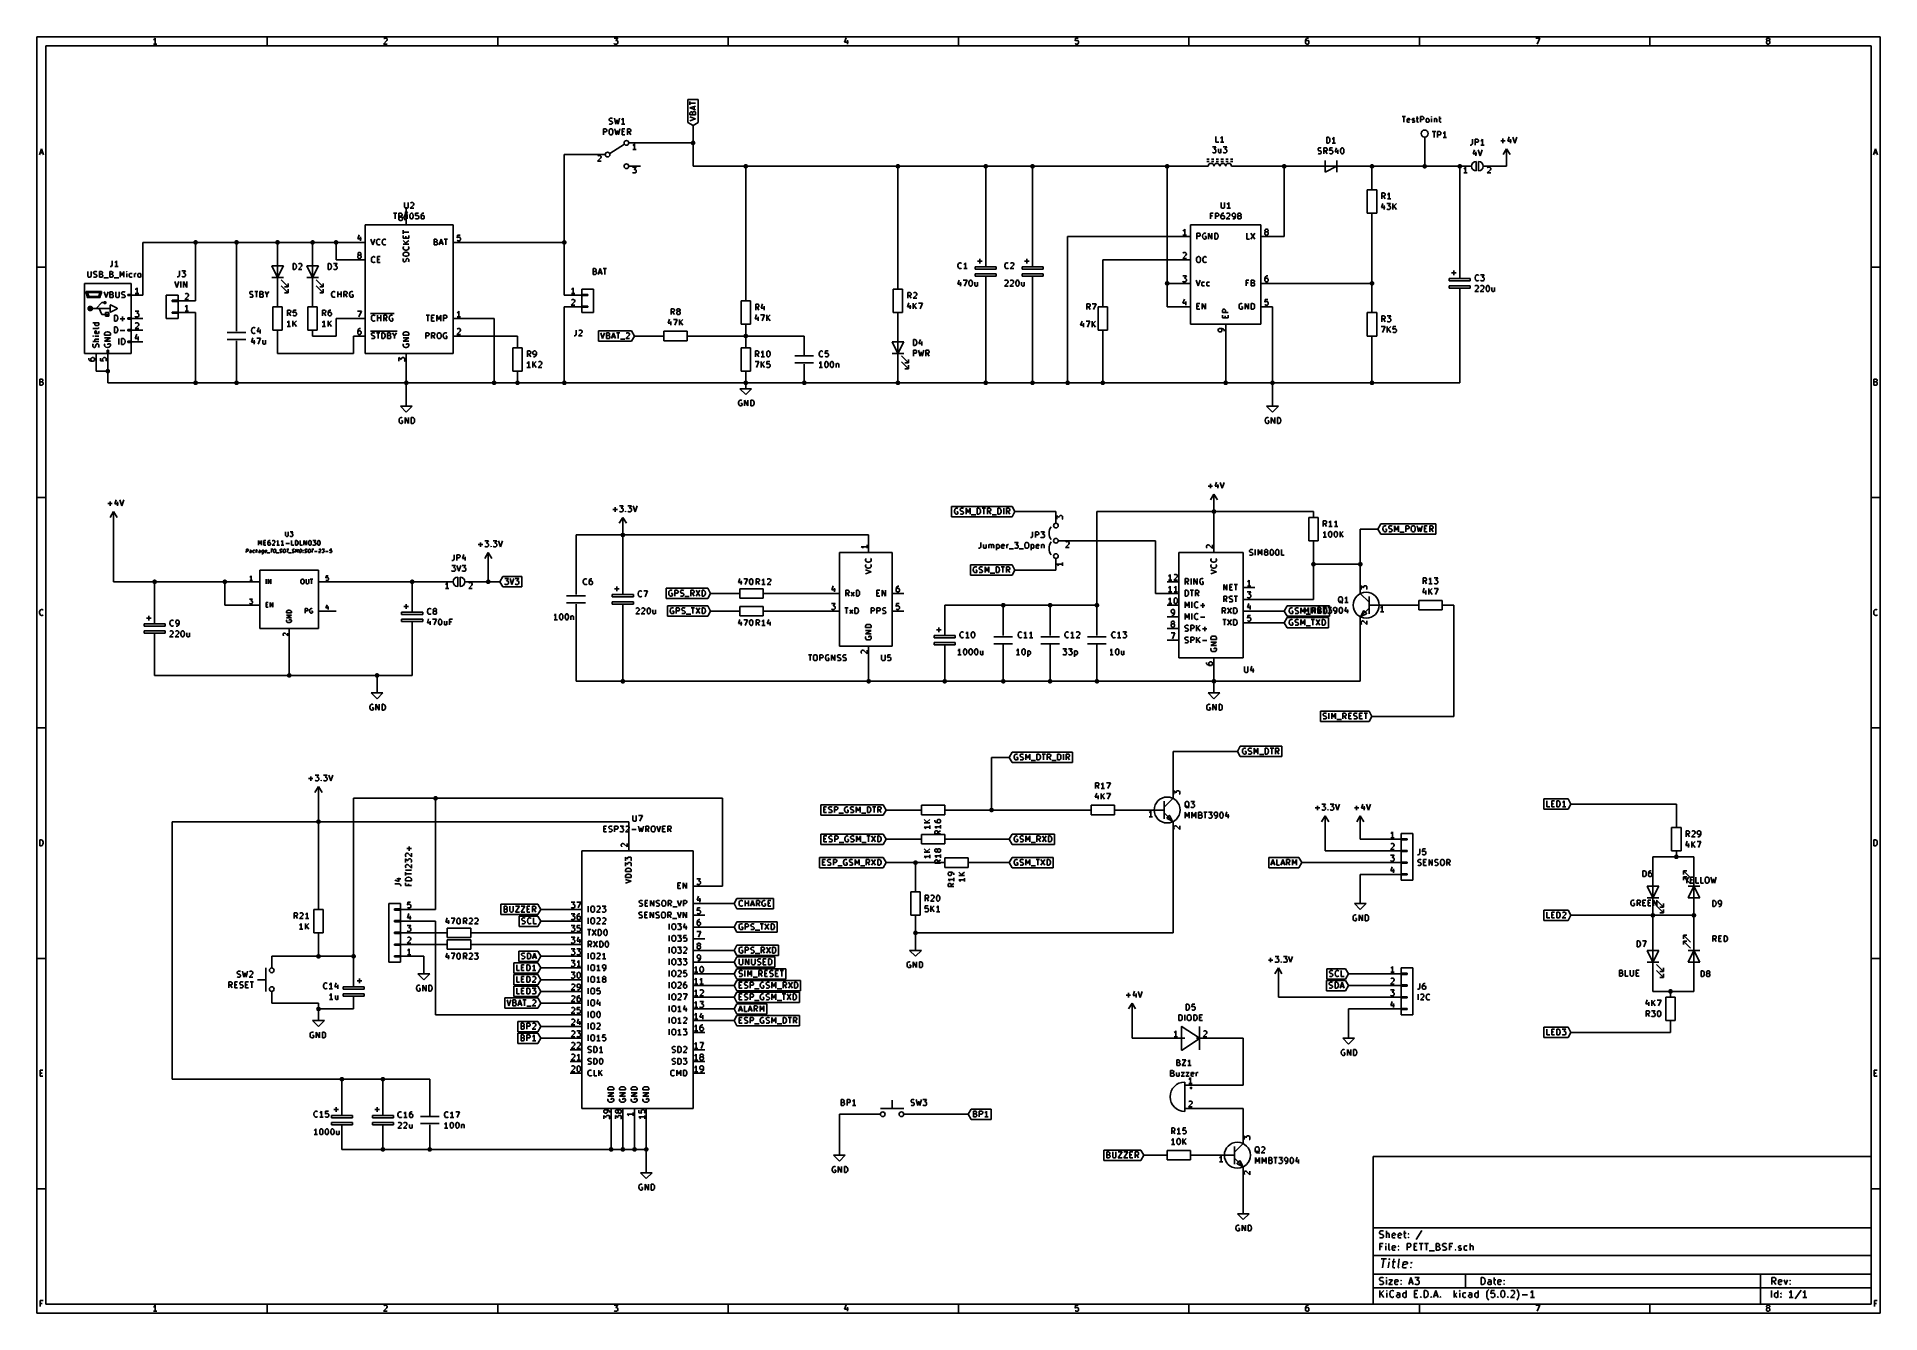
# Model space of a CAD drawing. Extents: x 10 to 410, y -287 to -10.
import ezdxf

# ---------------------------------------------------------------- set-up
doc = ezdxf.new("R2010")
doc.units = 0
doc.header["$MEASUREMENT"] = 0
for name, color, linetype in [('CYAN2', 4, 'CONTINUOUS'), ('GREEN2', 3, 'CONTINUOUS'), ('LYELLOW', 51, 'CONTINUOUS'), ('MAGENTA2', 6, 'CONTINUOUS'), ('RED2', 1, 'CONTINUOUS')]:
    doc.layers.add(name, color=color, linetype=linetype)

msp = doc.modelspace()

# ---------------------------------------------------------------- linework, layer by layer
at = {"layer": 'CYAN2', "linetype": 'CONTINUOUS'}
for p, q in [((134.188, -27.9146), (134.239, -27.7876)), ((134.188, -28.0162), (134.188, -27.9146)), ((134.239, -27.7876), (134.315, -27.7368)), ((134.315, -27.7368), (134.417, -27.6606)), ((134.417, -27.6606), (134.722, -27.6606)), ((134.722, -27.6606), (134.899, -27.7368)), ((135.331, -27.6606), (135.636, -28.9306)), ((136.119, -28.9306), (136.423, -27.6606)), ((136.957, -27.9654), (136.855, -28.0162)), ((137.084, -27.8384), (136.957, -27.9654)), ((137.211, -27.6606), (137.084, -27.8384)), ((137.211, -28.9306), (137.211, -27.6606)), ((306.248, -27.2796), (306.959, -27.2796)), ((306.603, -28.5496), (306.603, -27.2796)), ((307.34, -27.8892), (307.391, -27.7622)), ((307.34, -28.3718), (307.34, -27.8892)), ((307.391, -27.7622), (307.518, -27.7114)), ((307.518, -27.7114), (307.746, -27.7114)), ((307.746, -27.7114), (307.873, -27.7622)), ((307.873, -27.7622), (307.95, -27.8892)), ((307.95, -27.8892), (307.95, -28.0162)), ((308.432, -27.8892), (308.483, -27.7622)), ((308.432, -27.94), (308.432, -27.8892)), ((308.483, -28.067), (308.432, -27.94)), ((308.483, -27.7622), (308.61, -27.7114)), ((308.61, -27.7114), (308.788, -27.7114)), ((308.788, -27.7114), (308.915, -27.7622)), ((309.321, -27.7114), (309.804, -27.7114)), ((309.499, -27.2796), (309.499, -28.3718)), ((310.236, -28.5496), (310.236, -27.2796)), ((310.236, -27.2796), (310.718, -27.2796)), ((310.718, -27.94), (310.236, -27.94)), ((310.718, -27.2796), (310.845, -27.3558)), ((310.845, -27.8892), (310.718, -27.94)), ((310.845, -27.3558), (310.896, -27.4066)), ((310.896, -27.8384), (310.845, -27.8892)), ((310.896, -27.4066), (310.972, -27.5336)), ((310.972, -27.7114), (310.896, -27.8384)), ((310.972, -27.5336), (310.972, -27.7114)), ((311.455, -27.94), (311.506, -27.8384)), ((311.455, -28.321), (311.455, -27.94)), ((311.506, -27.8384), (311.556, -27.7622)), ((311.556, -27.7622), (311.683, -27.7114)), ((311.683, -27.7114), (311.861, -27.7114)), ((311.861, -27.7114), (311.988, -27.7622)), ((311.988, -27.7622), (312.039, -27.8384)), ((312.039, -27.8384), (312.115, -27.94)), ((312.115, -27.94), (312.115, -28.321)), ((312.649, -27.2796), (312.598, -27.3558)), ((312.598, -27.3558), (312.649, -27.4066)), ((312.725, -27.3558), (312.649, -27.2796)), ((312.649, -27.2796), (312.649, -27.4066)), ((312.649, -27.4066), (312.725, -27.3558)), ((312.649, -28.5496), (312.649, -27.7114)), ((313.258, -27.7114), (313.258, -28.5496)), ((313.258, -27.8384), (313.309, -27.7622)), ((313.309, -27.7622), (313.436, -27.7114)), ((313.436, -27.7114), (313.614, -27.7114)), ((313.614, -27.7114), (313.741, -27.7622)), ((313.741, -27.7622), (313.792, -27.8892)), ((313.792, -27.8892), (313.792, -28.5496)), ((314.223, -27.7114), (314.706, -27.7114)), ((314.401, -27.2796), (314.401, -28.3718)), ((132.944, -31.242), (132.944, -29.972)), ((132.944, -29.972), (133.426, -29.972)), ((133.426, -30.6324), (132.944, -30.6324)), ((133.426, -29.972), (133.553, -30.0482)), ((133.553, -30.5816), (133.426, -30.6324)), ((133.553, -30.0482), (133.604, -30.099)), ((133.604, -30.5308), (133.553, -30.5816)), ((133.604, -30.099), (133.68, -30.226)), ((133.68, -30.4038), (133.604, -30.5308)), ((133.68, -30.226), (133.68, -30.4038)), ((134.163, -30.4038), (134.214, -30.1498)), ((134.163, -30.8102), (134.163, -30.4038)), ((134.214, -31.0642), (134.163, -30.8102)), ((134.239, -28.1432), (134.188, -28.0162)), ((134.188, -28.8798), (134.366, -28.9306)), ((134.214, -30.1498), (134.341, -30.0482)), ((134.341, -31.1912), (134.214, -31.0642)), ((134.315, -28.2194), (134.239, -28.1432)), ((134.417, -28.2702), (134.315, -28.2194)), ((134.341, -30.0482), (134.468, -29.972)), ((134.468, -31.242), (134.341, -31.1912)), ((134.366, -28.9306), (134.671, -28.9306)), ((134.671, -28.321), (134.417, -28.2702)), ((134.468, -29.972), (134.696, -29.972)), ((134.696, -31.242), (134.468, -31.242)), ((134.798, -28.3972), (134.671, -28.321)), ((134.671, -28.9306), (134.798, -28.8798)), ((134.696, -29.972), (134.823, -30.0482)), ((134.823, -31.1912), (134.696, -31.242)), ((134.849, -28.448), (134.798, -28.3972)), ((134.798, -28.8798), (134.849, -28.8036)), ((134.823, -30.0482), (134.95, -30.1498)), ((134.95, -31.0642), (134.823, -31.1912)), ((134.899, -28.575), (134.849, -28.448)), ((134.849, -28.8036), (134.899, -28.702)), ((134.899, -28.702), (134.899, -28.575)), ((134.95, -30.1498), (135.001, -30.4038)), ((135.001, -30.8102), (134.95, -31.0642)), ((135.001, -30.4038), (135.001, -30.8102)), ((135.433, -29.972), (135.738, -31.242)), ((135.636, -28.9306), (135.89, -28.0162)), ((135.738, -31.242), (135.966, -30.3276)), ((135.89, -28.0162), (136.119, -28.9306)), ((135.966, -30.3276), (136.22, -31.242)), ((136.22, -31.242), (136.525, -29.972)), ((137.566, -28.9306), (136.855, -28.9306)), ((137.008, -31.242), (137.008, -29.972)), ((137.008, -29.972), (137.592, -29.972)), ((137.008, -30.5816), (137.414, -30.5816)), ((137.592, -31.242), (137.008, -31.242)), ((138.151, -31.242), (138.151, -29.972)), ((138.151, -29.972), (138.633, -29.972)), ((138.633, -30.6324), (138.151, -30.6324)), ((138.862, -31.242), (138.455, -30.6324)), ((138.633, -29.972), (138.76, -30.0482)), ((138.76, -30.5816), (138.633, -30.6324)), ((138.76, -30.0482), (138.811, -30.099)), ((138.811, -30.5308), (138.76, -30.5816)), ((138.811, -30.099), (138.862, -30.226)), ((138.862, -30.4038), (138.811, -30.5308)), ((138.862, -30.226), (138.862, -30.4038)), ((265.862, -32.8676), (265.862, -31.5976)), ((266.954, -31.9024), (266.827, -31.9532)), ((267.081, -31.7754), (266.954, -31.9024)), ((267.208, -31.5976), (267.081, -31.7754)), ((267.208, -32.8676), (267.208, -31.5976)), ((289.89, -33.0708), (289.89, -31.8008)), ((289.89, -31.8008), (290.195, -31.8008)), ((290.195, -31.8008), (290.373, -31.877)), ((290.373, -31.877), (290.474, -31.9786)), ((290.474, -31.9786), (290.551, -32.1056)), ((291.338, -31.9786), (291.211, -32.1056)), ((291.465, -31.8008), (291.338, -31.9786)), ((291.465, -33.0708), (291.465, -31.8008)), ((307.95, -28.0162), (307.34, -28.1178)), ((307.391, -28.4988), (307.34, -28.3718)), ((307.518, -28.5496), (307.391, -28.4988)), ((307.746, -28.5496), (307.518, -28.5496)), ((307.873, -28.4988), (307.746, -28.5496)), ((308.432, -28.4988), (308.534, -28.5496)), ((308.61, -28.1178), (308.483, -28.067)), ((308.534, -28.5496), (308.788, -28.5496)), ((308.788, -28.1178), (308.61, -28.1178)), ((308.915, -28.194), (308.788, -28.1178)), ((308.788, -28.5496), (308.915, -28.4988)), ((308.966, -28.321), (308.915, -28.194)), ((308.915, -28.4988), (308.966, -28.3718)), ((308.966, -28.3718), (308.966, -28.321)), ((309.499, -28.3718), (309.575, -28.4988)), ((309.575, -28.4988), (309.702, -28.5496)), ((309.702, -28.5496), (309.804, -28.5496)), ((311.506, -28.4226), (311.455, -28.321)), ((311.556, -28.4988), (311.506, -28.4226)), ((311.683, -28.5496), (311.556, -28.4988)), ((311.861, -28.5496), (311.683, -28.5496)), ((311.988, -28.4988), (311.861, -28.5496)), ((312.039, -28.4226), (311.988, -28.4988)), ((312.115, -28.321), (312.039, -28.4226)), ((312.801, -30.5816), (313.538, -30.5816)), ((313.182, -31.8516), (313.182, -30.5816)), ((313.969, -31.8516), (313.969, -30.5816)), ((313.969, -30.5816), (314.452, -30.5816)), ((314.452, -31.242), (313.969, -31.242)), ((314.401, -28.3718), (314.477, -28.4988)), ((314.452, -30.5816), (314.554, -30.6578)), ((314.554, -31.1912), (314.452, -31.242)), ((314.477, -28.4988), (314.579, -28.5496)), ((314.554, -30.6578), (314.63, -30.7086)), ((314.63, -31.1404), (314.554, -31.1912)), ((314.579, -28.5496), (314.706, -28.5496)), ((314.63, -30.7086), (314.681, -30.8356)), ((314.681, -31.0134), (314.63, -31.1404)), ((314.681, -30.8356), (314.681, -31.0134)), ((315.29, -30.8864), (315.163, -30.9372)), ((315.9, -31.8516), (315.163, -31.8516)), ((315.417, -30.7594), (315.29, -30.8864)), ((315.544, -30.5816), (315.417, -30.7594)), ((315.544, -31.8516), (315.544, -30.5816)), ((329.489, -31.7246), (329.184, -32.6136)), ((330.276, -31.7754), (330.683, -33.0454)), ((330.683, -33.0454), (331.114, -31.7754)), ((265.074, -33.909), (265.862, -33.909)), ((265.151, -35.1282), (265.074, -35.052)), ((265.278, -35.179), (265.151, -35.1282)), ((265.633, -35.179), (265.278, -35.179)), ((265.862, -33.909), (265.455, -34.3916)), ((265.455, -34.3916), (265.633, -34.3916)), ((265.633, -34.3916), (265.76, -34.4678)), ((265.76, -35.1282), (265.633, -35.179)), ((265.76, -34.4678), (265.811, -34.5186)), ((265.811, -35.052), (265.76, -35.1282)), ((265.811, -34.5186), (265.862, -34.6456)), ((265.862, -34.9504), (265.811, -35.052)), ((266.471, -32.8676), (265.862, -32.8676)), ((265.862, -34.6456), (265.862, -34.9504)), ((266.421, -34.3408), (266.421, -35.0012)), ((266.421, -35.0012), (266.471, -35.1282)), ((266.471, -35.1282), (266.598, -35.179)), ((266.598, -35.179), (266.776, -35.179)), ((266.776, -35.179), (266.903, -35.1282)), ((267.564, -32.8676), (266.827, -32.8676)), ((266.903, -35.1282), (266.954, -35.052)), ((266.954, -34.3408), (266.954, -35.179)), ((267.437, -33.909), (268.224, -33.909)), ((267.513, -35.1282), (267.437, -35.052)), ((267.614, -35.179), (267.513, -35.1282)), ((267.995, -35.179), (267.614, -35.179)), ((268.224, -33.909), (267.818, -34.3916)), ((267.818, -34.3916), (267.995, -34.3916)), ((267.995, -34.3916), (268.097, -34.4678)), ((268.097, -35.1282), (267.995, -35.179)), ((268.097, -34.4678), (268.173, -34.5186)), ((268.173, -35.052), (268.097, -35.1282)), ((268.173, -34.5186), (268.224, -34.6456)), ((268.224, -34.9504), (268.173, -35.052)), ((268.224, -34.6456), (268.224, -34.9504)), ((288.011, -34.3662), (288.061, -34.2392)), ((288.011, -34.4678), (288.011, -34.3662)), ((288.061, -34.5948), (288.011, -34.4678)), ((288.011, -35.3314), (288.188, -35.3822)), ((288.061, -34.2392), (288.138, -34.1884)), ((288.138, -34.671), (288.061, -34.5948)), ((288.138, -34.1884), (288.239, -34.1122)), ((288.239, -34.7218), (288.138, -34.671)), ((288.188, -35.3822), (288.493, -35.3822)), ((288.239, -34.1122), (288.544, -34.1122)), ((288.493, -34.7726), (288.239, -34.7218)), ((288.62, -34.8488), (288.493, -34.7726)), ((288.493, -35.3822), (288.62, -35.3314)), ((288.544, -34.1122), (288.722, -34.1884)), ((288.671, -34.8996), (288.62, -34.8488)), ((288.62, -35.3314), (288.671, -35.2552)), ((288.722, -35.0266), (288.671, -34.8996)), ((288.671, -35.2552), (288.722, -35.1536)), ((288.722, -35.1536), (288.722, -35.0266)), ((289.281, -35.3822), (289.281, -34.1122)), ((289.281, -34.1122), (289.763, -34.1122)), ((289.763, -34.7726), (289.281, -34.7726)), ((289.992, -35.3822), (289.585, -34.7726)), ((289.763, -34.1122), (289.89, -34.1884)), ((289.89, -34.7218), (289.763, -34.7726)), ((290.195, -33.0708), (289.89, -33.0708)), ((289.89, -34.1884), (289.941, -34.2392)), ((289.941, -34.671), (289.89, -34.7218)), ((289.941, -34.2392), (289.992, -34.3662)), ((289.992, -34.544), (289.941, -34.671)), ((289.992, -34.3662), (289.992, -34.544)), ((290.373, -33.02), (290.195, -33.0708)), ((290.474, -32.893), (290.373, -33.02)), ((290.551, -32.766), (290.474, -32.893)), ((290.551, -34.1122), (290.474, -34.7218)), ((290.474, -34.7218), (290.551, -34.671)), ((290.551, -35.3314), (290.474, -35.2552)), ((290.551, -32.1056), (290.601, -32.3596)), ((290.601, -32.5374), (290.551, -32.766)), ((291.16, -34.1122), (290.551, -34.1122)), ((290.551, -34.671), (290.678, -34.5948)), ((290.678, -35.3822), (290.551, -35.3314)), ((290.601, -32.3596), (290.601, -32.5374)), ((290.678, -34.5948), (290.957, -34.5948)), ((290.957, -35.3822), (290.678, -35.3822)), ((290.957, -34.5948), (291.084, -34.671)), ((291.084, -35.3314), (290.957, -35.3822)), ((291.211, -32.1056), (291.084, -32.1564)), ((291.821, -33.0708), (291.084, -33.0708)), ((291.084, -34.671), (291.16, -34.7218)), ((291.16, -35.2552), (291.084, -35.3314)), ((291.16, -34.7218), (291.211, -34.8488)), ((291.211, -35.1536), (291.16, -35.2552)), ((291.211, -34.8488), (291.211, -35.1536)), ((291.998, -34.0614), (291.694, -34.9504)), ((291.694, -34.9504), (292.481, -34.9504)), ((292.303, -34.544), (292.303, -35.3822)), ((292.913, -34.5948), (292.964, -34.3662)), ((292.913, -34.8996), (292.913, -34.5948)), ((292.964, -35.1536), (292.913, -34.8996)), ((292.964, -34.3662), (293.014, -34.2392)), ((293.014, -35.2552), (292.964, -35.1536)), ((293.014, -34.2392), (293.091, -34.1884)), ((293.091, -35.3314), (293.014, -35.2552)), ((293.091, -34.1884), (293.218, -34.1122)), ((293.218, -35.3822), (293.091, -35.3314)), ((293.218, -34.1122), (293.319, -34.1122)), ((293.319, -35.3822), (293.218, -35.3822)), ((293.319, -34.1122), (293.446, -34.1884)), ((293.446, -35.3314), (293.319, -35.3822)), ((293.446, -34.1884), (293.497, -34.2392)), ((293.497, -35.2552), (293.446, -35.3314)), ((293.497, -34.2392), (293.573, -34.3662)), ((293.573, -35.1536), (293.497, -35.2552)), ((293.573, -34.3662), (293.624, -34.5948)), ((293.624, -34.8996), (293.573, -35.1536)), ((293.624, -34.5948), (293.624, -34.8996)), ((321.158, -33.5026), (321.031, -33.5026)), ((321.335, -33.4518), (321.158, -33.5026)), ((321.437, -33.3248), (321.335, -33.4518)), ((321.513, -33.147), (321.437, -33.3248)), ((321.513, -32.2326), (321.513, -33.147)), ((321.97, -34.4932), (321.666, -35.3822)), ((321.666, -35.3822), (322.453, -35.3822)), ((322.123, -33.5026), (322.123, -32.2326)), ((322.123, -32.2326), (322.605, -32.2326)), ((322.605, -32.893), (322.123, -32.893)), ((322.275, -34.9758), (322.275, -35.814)), ((322.605, -32.2326), (322.707, -32.3088)), ((322.707, -32.8422), (322.605, -32.893)), ((322.707, -32.3088), (322.783, -32.3596)), ((322.783, -32.7914), (322.707, -32.8422)), ((322.758, -34.544), (323.164, -35.814)), ((322.783, -32.3596), (322.834, -32.4866)), ((322.834, -32.6644), (322.783, -32.7914)), ((322.834, -32.4866), (322.834, -32.6644)), ((323.164, -35.814), (323.596, -34.544)), ((323.444, -32.5374), (323.317, -32.5882)), ((324.053, -33.5026), (323.317, -33.5026)), ((323.571, -32.4104), (323.444, -32.5374)), ((323.698, -32.2326), (323.571, -32.4104)), ((323.698, -33.5026), (323.698, -32.2326)), ((327.66, -32.5628), (328.625, -32.5628)), ((328.143, -33.0454), (328.143, -32.0802)), ((329.184, -32.6136), (329.971, -32.6136)), ((329.794, -32.2072), (329.794, -33.0454)), ((301.879, -45.1612), (301.879, -43.8912)), ((301.879, -43.8912), (302.362, -43.8912)), ((302.362, -43.8912), (302.463, -43.9674)), ((302.463, -43.9674), (302.539, -44.0182)), ((303.454, -43.8912), (303.327, -44.069)), ((303.454, -45.1612), (303.454, -43.8912)), ((89.8144, -45.9486), (89.8144, -46.99)), ((89.8144, -46.99), (89.8906, -47.0916)), ((89.8906, -47.0916), (89.9414, -47.1678)), ((89.9414, -47.1678), (90.0684, -47.2186)), ((90.0684, -47.2186), (90.297, -47.2186)), ((90.297, -47.2186), (90.424, -47.1678)), ((90.424, -47.1678), (90.5002, -47.0916)), ((90.5002, -47.0916), (90.551, -46.99)), ((90.551, -46.99), (90.551, -45.9486)), ((91.7702, -46.5074), (91.0336, -47.2186)), ((91.0336, -47.2186), (91.821, -47.2186)), ((91.0844, -46.0756), (91.1606, -46.0248)), ((91.1606, -46.0248), (91.2876, -45.9486)), ((91.2876, -45.9486), (91.567, -45.9486)), ((91.567, -45.9486), (91.694, -46.0248)), ((91.694, -46.0248), (91.7702, -46.0756)), ((91.7702, -46.0756), (91.821, -46.2026)), ((91.821, -46.3042), (91.7702, -46.5074)), ((91.821, -46.2026), (91.821, -46.3042)), ((266.979, -45.9486), (266.979, -46.99)), ((266.979, -46.99), (267.056, -47.0916)), ((267.056, -47.0916), (267.106, -47.1678)), ((267.106, -47.1678), (267.233, -47.2186)), ((267.233, -47.2186), (267.462, -47.2186)), ((267.462, -47.2186), (267.589, -47.1678)), ((267.589, -47.1678), (267.665, -47.0916)), ((267.665, -47.0916), (267.716, -46.99)), ((267.716, -46.99), (267.716, -45.9486)), ((268.376, -46.2534), (268.249, -46.3042)), ((268.986, -47.2186), (268.249, -47.2186)), ((268.503, -46.1264), (268.376, -46.2534)), ((268.63, -45.9486), (268.503, -46.1264)), ((268.63, -47.2186), (268.63, -45.9486)), ((302.082, -46.1518), (301.777, -47.0408)), ((301.777, -47.0408), (302.565, -47.0408)), ((302.362, -44.5516), (301.879, -44.5516)), ((302.59, -45.1612), (302.184, -44.5516)), ((302.463, -44.5008), (302.362, -44.5516)), ((302.387, -46.6344), (302.387, -47.4726)), ((302.539, -44.45), (302.463, -44.5008)), ((302.539, -44.0182), (302.59, -44.1452)), ((302.59, -44.323), (302.539, -44.45)), ((302.59, -44.1452), (302.59, -44.323)), ((302.946, -46.2026), (303.733, -46.2026)), ((302.997, -47.4218), (302.946, -47.3456)), ((303.124, -47.4726), (302.997, -47.4218)), ((303.2, -44.196), (303.073, -44.2468)), ((303.809, -45.1612), (303.073, -45.1612)), ((303.479, -47.4726), (303.124, -47.4726)), ((303.327, -44.069), (303.2, -44.196)), ((303.733, -46.2026), (303.301, -46.6852)), ((303.301, -46.6852), (303.479, -46.6852)), ((303.479, -46.6852), (303.606, -46.7614)), ((303.606, -47.4218), (303.479, -47.4726)), ((303.606, -46.7614), (303.657, -46.8122)), ((303.657, -47.3456), (303.606, -47.4218)), ((303.657, -46.8122), (303.733, -46.9392)), ((303.733, -47.244), (303.657, -47.3456)), ((303.733, -46.9392), (303.733, -47.244)), ((304.267, -47.4726), (304.267, -46.2026)), ((305.003, -46.2026), (304.267, -46.9392)), ((305.003, -47.4726), (304.444, -46.7614)), ((87.376, -48.26), (88.1126, -48.26)), ((87.7316, -49.53), (87.7316, -48.26)), ((88.519, -49.53), (88.519, -48.26)), ((88.519, -48.26), (89.0016, -48.26)), ((89.0016, -48.9204), (88.519, -48.9204)), ((89.0016, -48.26), (89.1286, -48.3362)), ((89.1286, -48.8696), (89.0016, -48.9204)), ((89.1286, -48.3362), (89.1794, -48.387)), ((89.1794, -48.8188), (89.1286, -48.8696)), ((89.1794, -48.387), (89.2556, -48.514)), ((89.2556, -48.6918), (89.1794, -48.8188)), ((89.2556, -48.514), (89.2556, -48.6918)), ((89.4588, -52.7304), (89.4588, -51.9938)), ((90.043, -48.2092), (89.7382, -49.0982)), ((89.7382, -49.0982), (90.5256, -49.0982)), ((90.3478, -48.6918), (90.3478, -49.53)), ((90.932, -48.7426), (91.0082, -48.514)), ((90.932, -49.0474), (90.932, -48.7426)), ((91.0082, -49.3014), (90.932, -49.0474)), ((91.0082, -48.514), (91.059, -48.387)), ((91.059, -49.403), (91.0082, -49.3014)), ((91.059, -48.387), (91.1352, -48.3362)), ((91.1352, -49.4792), (91.059, -49.403)), ((91.1352, -48.3362), (91.2368, -48.26)), ((91.2368, -49.53), (91.1352, -49.4792)), ((91.2368, -48.26), (91.3638, -48.26)), ((91.3638, -49.53), (91.2368, -49.53)), ((91.3638, -48.26), (91.4908, -48.3362)), ((91.4908, -49.4792), (91.3638, -49.53)), ((91.4908, -48.3362), (91.5416, -48.387)), ((91.5416, -49.403), (91.4908, -49.4792)), ((91.5416, -48.387), (91.6178, -48.514)), ((91.6178, -49.3014), (91.5416, -49.403)), ((91.6178, -48.514), (91.6686, -48.7426)), ((91.6686, -49.0474), (91.6178, -49.3014)), ((91.6686, -48.7426), (91.6686, -49.0474)), ((92.202, -48.26), (92.1512, -48.8696)), ((92.1512, -48.8696), (92.202, -48.8188)), ((92.202, -49.4792), (92.1512, -49.403)), ((92.8116, -48.26), (92.202, -48.26)), ((92.202, -48.8188), (92.329, -48.7426)), ((92.329, -49.53), (92.202, -49.4792)), ((92.329, -48.7426), (92.6338, -48.7426)), ((92.6338, -49.53), (92.329, -49.53)), ((92.6338, -48.7426), (92.7608, -48.8188)), ((92.7608, -49.4792), (92.6338, -49.53)), ((92.7608, -48.8188), (92.8116, -48.8696)), ((92.8116, -49.403), (92.7608, -49.4792)), ((92.8116, -48.8696), (92.8878, -48.9966)), ((92.8878, -49.3014), (92.8116, -49.403)), ((92.8878, -48.9966), (92.8878, -49.3014)), ((93.4212, -48.5648), (93.3704, -48.8188)), ((93.3704, -48.8188), (93.3704, -49.3014)), ((93.4212, -48.8696), (93.3704, -48.9966)), ((93.3704, -49.3014), (93.4212, -49.403)), ((93.5482, -48.387), (93.4212, -48.5648)), ((93.472, -48.8188), (93.4212, -48.8696)), ((93.4212, -49.403), (93.472, -49.4792)), ((93.599, -48.7426), (93.472, -48.8188)), ((93.472, -49.4792), (93.599, -49.53)), ((93.599, -48.3362), (93.5482, -48.387)), ((93.726, -48.26), (93.599, -48.3362)), ((93.853, -48.7426), (93.599, -48.7426)), ((93.599, -49.53), (93.853, -49.53)), ((93.98, -48.26), (93.726, -48.26)), ((93.98, -48.8188), (93.853, -48.7426)), ((93.853, -49.53), (93.98, -49.4792)), ((94.0308, -48.8696), (93.98, -48.8188)), ((93.98, -49.4792), (94.0308, -49.403)), ((94.0816, -48.9966), (94.0308, -48.8696)), ((94.0308, -49.403), (94.0816, -49.3014)), ((94.0816, -49.3014), (94.0816, -48.9966)), ((264.668, -49.53), (264.668, -48.26)), ((264.668, -48.26), (265.278, -48.26)), ((265.074, -48.8696), (264.668, -48.8696)), ((265.76, -49.53), (265.76, -48.26)), ((265.76, -48.26), (266.243, -48.26)), ((266.243, -48.9204), (265.76, -48.9204)), ((266.243, -48.26), (266.344, -48.3362)), ((266.344, -48.8696), (266.243, -48.9204)), ((266.344, -48.3362), (266.421, -48.387)), ((266.421, -48.8188), (266.344, -48.8696)), ((266.421, -48.387), (266.471, -48.514)), ((266.471, -48.6918), (266.421, -48.8188)), ((266.471, -48.514), (266.471, -48.6918)), ((267.03, -48.5648), (266.954, -48.8188)), ((266.954, -48.8188), (266.954, -49.3014)), ((267.03, -48.8696), (266.954, -48.9966)), ((266.954, -49.3014), (267.03, -49.403)), ((267.132, -48.387), (267.03, -48.5648)), ((267.081, -48.8188), (267.03, -48.8696)), ((267.03, -49.403), (267.081, -49.4792)), ((267.208, -48.7426), (267.081, -48.8188)), ((267.081, -49.4792), (267.208, -49.53)), ((267.208, -48.3362), (267.132, -48.387)), ((267.335, -48.26), (267.208, -48.3362)), ((267.437, -48.7426), (267.208, -48.7426)), ((267.208, -49.53), (267.437, -49.53)), ((267.564, -48.26), (267.335, -48.26)), ((267.564, -48.8188), (267.437, -48.7426)), ((267.437, -49.53), (267.564, -49.4792)), ((267.614, -48.8696), (267.564, -48.8188)), ((267.564, -49.4792), (267.614, -49.403)), ((267.691, -48.9966), (267.614, -48.8696)), ((267.614, -49.403), (267.691, -49.3014)), ((267.691, -49.3014), (267.691, -48.9966)), ((268.834, -48.8188), (268.097, -49.53)), ((268.097, -49.53), (268.884, -49.53)), ((268.173, -48.387), (268.224, -48.3362)), ((268.224, -48.3362), (268.351, -48.26)), ((268.351, -48.26), (268.656, -48.26)), ((268.656, -48.26), (268.783, -48.3362)), ((268.783, -48.3362), (268.834, -48.387)), ((268.834, -48.387), (268.884, -48.514)), ((268.884, -48.6156), (268.834, -48.8188)), ((268.884, -48.514), (268.884, -48.6156)), ((269.443, -48.387), (269.367, -48.514)), ((269.367, -48.514), (269.367, -48.8188)), ((269.367, -48.8188), (269.443, -48.9204)), ((269.494, -48.3362), (269.443, -48.387)), ((269.443, -48.9204), (269.494, -48.9966)), ((269.621, -48.26), (269.494, -48.3362)), ((269.494, -48.9966), (269.621, -49.0474)), ((269.494, -49.53), (269.748, -49.53)), ((269.875, -48.26), (269.621, -48.26)), ((269.621, -49.0474), (269.875, -49.0474)), ((269.748, -49.53), (269.875, -49.4792)), ((269.977, -48.3362), (269.875, -48.26)), ((269.875, -49.0474), (269.977, -48.9966)), ((269.875, -49.4792), (269.926, -49.403)), ((269.926, -49.403), (270.053, -49.2252)), ((270.053, -48.387), (269.977, -48.3362)), ((269.977, -48.9966), (270.053, -48.9204)), ((270.104, -48.514), (270.053, -48.387)), ((270.053, -48.9204), (270.104, -48.8188)), ((270.053, -49.2252), (270.104, -48.9966)), ((270.104, -48.9966), (270.104, -48.514)), ((270.586, -48.514), (270.637, -48.387)), ((270.586, -48.5648), (270.586, -48.514)), ((270.637, -48.6918), (270.586, -48.5648)), ((270.637, -48.9204), (270.586, -49.0474)), ((270.586, -49.0474), (270.586, -49.3014)), ((270.586, -49.3014), (270.637, -49.403)), ((270.637, -48.387), (270.713, -48.3362)), ((270.713, -48.7426), (270.637, -48.6918)), ((270.713, -48.8696), (270.637, -48.9204)), ((270.637, -49.403), (270.713, -49.4792)), ((270.713, -48.3362), (270.84, -48.26)), ((270.84, -48.8188), (270.713, -48.7426)), ((270.84, -48.8188), (270.713, -48.8696)), ((270.713, -49.4792), (270.84, -49.53)), ((270.84, -48.26), (271.069, -48.26)), ((271.069, -48.8188), (270.84, -48.8188)), ((270.84, -49.53), (271.069, -49.53)), ((271.069, -48.26), (271.196, -48.3362)), ((271.196, -48.7426), (271.069, -48.8188)), ((271.196, -48.8696), (271.069, -48.8188)), ((271.069, -49.53), (271.196, -49.4792)), ((271.196, -48.3362), (271.247, -48.387)), ((271.247, -48.6918), (271.196, -48.7426)), ((271.247, -48.9204), (271.196, -48.8696)), ((271.196, -49.4792), (271.247, -49.403)), ((271.247, -48.387), (271.323, -48.514)), ((271.323, -48.5648), (271.247, -48.6918)), ((271.323, -49.0474), (271.247, -48.9204)), ((271.247, -49.403), (271.323, -49.3014)), ((271.323, -48.514), (271.323, -48.5648)), ((271.323, -49.3014), (271.323, -49.0474)), ((82.4738, -53.8988), (82.9056, -55.1688)), ((82.9056, -55.1688), (83.3374, -53.8988)), ((83.693, -54.4576), (83.7438, -54.2036)), ((83.693, -54.6354), (83.693, -54.4576)), ((83.7438, -54.864), (83.693, -54.6354)), ((83.7438, -54.2036), (83.82, -54.0766)), ((83.82, -54.991), (83.7438, -54.864)), ((83.82, -54.0766), (83.9216, -53.975)), ((83.9216, -55.118), (83.82, -54.991)), ((83.9216, -53.975), (84.1248, -53.8988)), ((84.1248, -55.1688), (83.9216, -55.118)), ((84.1248, -53.8988), (84.2264, -53.8988)), ((84.2264, -55.1688), (84.1248, -55.1688)), ((84.2264, -53.8988), (84.4042, -53.975)), ((84.4042, -55.118), (84.2264, -55.1688)), ((84.4042, -53.975), (84.4804, -54.0258)), ((84.4804, -55.0418), (84.4042, -55.118)), ((84.963, -54.4576), (85.0138, -54.2036)), ((84.963, -54.6354), (84.963, -54.4576)), ((85.0138, -54.864), (84.963, -54.6354)), ((85.0138, -54.2036), (85.09, -54.0766)), ((85.09, -54.991), (85.0138, -54.864)), ((85.09, -54.0766), (85.1916, -53.975)), ((85.1916, -55.118), (85.09, -54.991)), ((85.1916, -53.975), (85.3948, -53.8988)), ((85.3948, -55.1688), (85.1916, -55.118)), ((85.3948, -53.8988), (85.4964, -53.8988)), ((85.4964, -55.1688), (85.3948, -55.1688)), ((85.4964, -53.8988), (85.6742, -53.975)), ((85.6742, -55.118), (85.4964, -55.1688)), ((85.6742, -53.975), (85.7504, -54.0258)), ((85.7504, -55.0418), (85.6742, -55.118)), ((90.7288, -52.3748), (89.4588, -52.3748)), ((89.4588, -53.6956), (89.4588, -53.086)), ((90.7288, -53.6956), (89.4588, -53.6956)), ((89.4588, -54.229), (90.1954, -54.9656)), ((90.7288, -54.9656), (89.4588, -54.9656)), ((89.4588, -55.753), (89.535, -55.5752)), ((89.4588, -55.88), (89.4588, -55.753)), ((89.535, -56.0578), (89.4588, -55.88)), ((89.535, -55.5752), (89.5858, -55.499)), ((90.7288, -54.229), (90.0176, -54.7878)), ((90.0684, -53.6956), (90.0684, -53.2638)), ((90.6018, -55.499), (90.678, -55.5752)), ((90.678, -55.5752), (90.7288, -55.753)), ((90.7288, -55.88), (90.678, -56.0578)), ((90.7288, -53.086), (90.7288, -53.6956)), ((90.7288, -55.753), (90.7288, -55.88)), ((96.1898, -55.1688), (96.1898, -53.8988)), ((96.1898, -53.8988), (96.6216, -53.8988)), ((96.6216, -54.5084), (96.1898, -54.5084)), ((96.6978, -55.1688), (96.1898, -55.1688)), ((96.6216, -53.8988), (96.7486, -53.975)), ((96.7486, -54.4576), (96.6216, -54.5084)), ((96.6216, -54.5084), (96.7994, -54.5592)), ((96.7994, -55.118), (96.6978, -55.1688)), ((96.7486, -53.975), (96.7994, -54.0258)), ((96.7994, -54.3814), (96.7486, -54.4576)), ((96.7994, -54.0258), (96.8756, -54.1528)), ((96.8756, -54.2544), (96.7994, -54.3814)), ((96.7994, -54.5592), (96.8756, -54.6354)), ((96.8756, -55.0418), (96.7994, -55.118)), ((96.8756, -54.1528), (96.8756, -54.2544)), ((96.8756, -54.6354), (96.9264, -54.737)), ((96.9264, -54.9402), (96.8756, -55.0418)), ((96.9264, -54.737), (96.9264, -54.9402)), ((97.282, -55.1688), (97.7138, -53.8988)), ((97.409, -54.8132), (98.0186, -54.8132)), ((97.7138, -53.8988), (98.1456, -55.1688)), ((98.3742, -53.8988), (99.1108, -53.8988)), ((98.7298, -55.1688), (98.7298, -53.8988)), ((261.722, -53.8988), (261.722, -52.6288)), ((261.722, -52.6288), (262.204, -52.6288)), ((262.204, -53.2892), (261.722, -53.2892)), ((262.204, -52.6288), (262.331, -52.705)), ((262.331, -53.2384), (262.204, -53.2892)), ((262.331, -52.705), (262.407, -52.7558)), ((262.407, -53.1876), (262.331, -53.2384)), ((262.407, -52.7558), (262.458, -52.8828)), ((262.458, -53.0606), (262.407, -53.1876)), ((262.458, -52.8828), (262.458, -53.0606)), ((262.992, -52.9336), (262.941, -53.1876)), ((262.941, -53.1876), (262.941, -53.3654)), ((262.941, -53.3654), (262.992, -53.594)), ((263.068, -52.8066), (262.992, -52.9336)), ((262.992, -53.594), (263.068, -53.721)), ((263.195, -52.705), (263.068, -52.8066)), ((263.068, -53.721), (263.195, -53.848)), ((263.373, -52.6288), (263.195, -52.705)), ((263.195, -53.848), (263.373, -53.8988)), ((263.55, -52.6288), (263.373, -52.6288)), ((263.373, -53.8988), (263.474, -53.8988)), ((263.728, -53.3654), (263.474, -53.3654)), ((263.474, -53.8988), (263.677, -53.848)), ((263.677, -52.705), (263.55, -52.6288)), ((263.677, -53.848), (263.728, -53.7718)), ((263.728, -53.7718), (263.728, -53.3654)), ((264.262, -53.8988), (264.262, -52.6288)), ((264.262, -52.6288), (264.998, -53.8988)), ((264.998, -53.8988), (264.998, -52.6288)), ((265.608, -53.8988), (265.608, -52.6288)), ((265.608, -52.6288), (265.913, -52.6288)), ((265.913, -53.8988), (265.608, -53.8988)), ((265.913, -52.6288), (266.09, -52.705)), ((266.09, -53.848), (265.913, -53.8988)), ((266.09, -52.705), (266.217, -52.8066)), ((266.217, -53.721), (266.09, -53.848)), ((266.217, -52.8066), (266.268, -52.9336)), ((266.268, -53.594), (266.217, -53.721)), ((266.268, -52.9336), (266.319, -53.1876)), ((266.319, -53.3654), (266.268, -53.594)), ((266.319, -53.1876), (266.319, -53.3654)), ((272.542, -53.8988), (272.542, -52.6288)), ((273.152, -53.8988), (272.542, -53.8988)), ((273.456, -52.6288), (274.295, -53.8988)), ((274.295, -52.6288), (273.456, -53.8988)), ((26.0096, -59.8678), (25.8826, -59.8678)), ((26.1874, -59.817), (26.0096, -59.8678)), ((26.289, -59.69), (26.1874, -59.817)), ((26.3652, -59.5122), (26.289, -59.69)), ((26.3652, -58.5978), (26.3652, -59.5122)), ((27.0256, -58.9026), (26.8986, -58.9534)), ((27.6352, -59.8678), (26.8986, -59.8678)), ((27.1526, -58.7756), (27.0256, -58.9026)), ((27.2796, -58.5978), (27.1526, -58.7756)), ((27.2796, -59.8678), (27.2796, -58.5978)), ((65.6082, -60.4774), (65.6082, -59.2074)), ((65.6082, -59.2074), (65.913, -59.2074)), ((65.913, -59.2074), (66.0908, -59.2836)), ((66.0908, -59.2836), (66.1924, -59.3852)), ((66.1924, -59.3852), (66.2686, -59.5122)), ((66.2686, -59.5122), (66.3194, -59.7662)), ((66.3194, -59.944), (66.2686, -60.1726)), ((66.3194, -59.7662), (66.3194, -59.944)), ((67.4624, -59.7662), (66.7512, -60.4774)), ((66.802, -59.3344), (66.8782, -59.2836)), ((66.8782, -59.2836), (66.9798, -59.2074)), ((66.9798, -59.2074), (67.2846, -59.2074)), ((67.2846, -59.2074), (67.4116, -59.2836)), ((67.4116, -59.2836), (67.4624, -59.3344)), ((67.4624, -59.3344), (67.5386, -59.4614)), ((67.5386, -59.563), (67.4624, -59.7662)), ((67.5386, -59.4614), (67.5386, -59.563)), ((73.2282, -60.4774), (73.2282, -59.2074)), ((73.2282, -59.2074), (73.533, -59.2074)), ((73.533, -59.2074), (73.7108, -59.2836)), ((73.7108, -59.2836), (73.8124, -59.3852)), ((73.8124, -59.3852), (73.8886, -59.5122)), ((73.8886, -59.5122), (73.9394, -59.7662)), ((73.9394, -59.944), (73.8886, -60.1726)), ((73.9394, -59.7662), (73.9394, -59.944)), ((74.3712, -59.2074), (75.1586, -59.2074)), ((75.1586, -59.2074), (74.7268, -59.69)), ((74.7268, -59.69), (74.9046, -59.69)), ((74.9046, -59.69), (75.0316, -59.7662)), ((75.0316, -59.7662), (75.0824, -59.817)), ((75.0824, -59.817), (75.1586, -59.944)), ((75.1586, -59.944), (75.1586, -60.2488)), ((82.6008, -58.2676), (82.6516, -58.0136)), ((82.6008, -58.4454), (82.6008, -58.2676)), ((82.6516, -58.674), (82.6008, -58.4454)), ((82.6516, -58.0136), (82.7278, -57.8866)), ((82.7278, -58.801), (82.6516, -58.674)), ((82.7278, -57.8866), (82.8548, -57.785)), ((82.8548, -58.928), (82.7278, -58.801)), ((82.8548, -57.785), (83.0326, -57.7088)), ((83.0326, -58.9788), (82.8548, -58.928)), ((83.0326, -57.7088), (83.1342, -57.7088)), ((83.1342, -58.9788), (83.0326, -58.9788)), ((83.1342, -57.7088), (83.3374, -57.785)), ((83.3374, -58.928), (83.1342, -58.9788)), ((83.3374, -57.785), (83.3882, -57.8358)), ((83.3882, -58.8518), (83.3374, -58.928)), ((83.9216, -58.9788), (83.9216, -57.7088)), ((83.9216, -57.7088), (84.5312, -57.7088)), ((83.9216, -58.3184), (84.3534, -58.3184)), ((84.5312, -58.9788), (83.9216, -58.9788)), ((89.4588, -57.0738), (89.535, -56.9722)), ((89.4588, -57.3278), (89.4588, -57.0738)), ((89.535, -57.4548), (89.4588, -57.3278)), ((89.4588, -58.293), (89.535, -58.1152)), ((89.4588, -58.5978), (89.4588, -58.293)), ((89.535, -58.7248), (89.4588, -58.5978)), ((89.6366, -56.1848), (89.535, -56.0578)), ((89.535, -56.9722), (89.6366, -56.8452)), ((89.6366, -57.5564), (89.535, -57.4548)), ((89.5858, -58.7756), (89.535, -58.7248)), ((89.7128, -58.8264), (89.5858, -58.7756)), ((89.7636, -56.2356), (89.6366, -56.1848)), ((89.6366, -56.8452), (89.8906, -56.769)), ((89.8906, -57.6326), (89.6366, -57.5564)), ((89.8144, -58.8264), (89.7128, -58.8264)), ((90.0176, -56.2864), (89.7636, -56.2356)), ((89.9414, -58.7756), (89.8144, -58.8264)), ((89.8906, -56.769), (90.297, -56.769)), ((90.297, -57.6326), (89.8906, -57.6326)), ((90.0176, -58.7248), (89.9414, -58.7756)), ((90.1954, -56.2864), (90.0176, -56.2864)), ((90.0684, -58.5978), (90.0176, -58.7248)), ((90.1192, -58.3438), (90.0684, -58.5978)), ((90.1954, -58.2422), (90.1192, -58.3438)), ((90.424, -56.2356), (90.1954, -56.2864)), ((90.2462, -58.166), (90.1954, -58.2422)), ((90.3732, -58.1152), (90.2462, -58.166)), ((90.297, -56.769), (90.551, -56.8452)), ((90.551, -57.5564), (90.297, -57.6326)), ((90.5002, -58.1152), (90.3732, -58.1152)), ((90.551, -56.1848), (90.424, -56.2356)), ((90.6018, -58.166), (90.5002, -58.1152)), ((90.678, -56.0578), (90.551, -56.1848)), ((90.551, -56.8452), (90.678, -56.9722)), ((90.678, -57.4548), (90.551, -57.5564)), ((90.678, -58.2422), (90.6018, -58.166)), ((90.678, -56.9722), (90.7288, -57.0738)), ((90.7288, -57.3278), (90.678, -57.4548)), ((90.7288, -58.3438), (90.678, -58.2422)), ((90.678, -58.8264), (90.7288, -58.6486)), ((90.7288, -57.0738), (90.7288, -57.3278)), ((90.7288, -58.6486), (90.7288, -58.3438)), ((209.855, -59.5884), (209.931, -59.3344)), ((209.855, -59.7662), (209.855, -59.5884)), ((209.931, -59.9948), (209.855, -59.7662)), ((209.931, -59.3344), (209.982, -59.2074)), ((209.982, -60.1218), (209.931, -59.9948)), ((209.982, -59.2074), (210.109, -59.1058)), ((210.109, -59.1058), (210.287, -59.0296)), ((210.287, -59.0296), (210.414, -59.0296)), ((210.414, -59.0296), (210.591, -59.1058)), ((210.591, -59.1058), (210.642, -59.1566)), ((211.252, -59.3344), (211.125, -59.3852)), ((211.379, -59.2074), (211.252, -59.3344)), ((211.506, -59.0296), (211.379, -59.2074)), ((211.506, -60.2996), (211.506, -59.0296)), ((220.015, -59.5884), (220.091, -59.3344)), ((220.015, -59.7662), (220.015, -59.5884)), ((220.091, -59.9948), (220.015, -59.7662)), ((220.091, -59.3344), (220.142, -59.2074)), ((220.142, -60.1218), (220.091, -59.9948)), ((220.142, -59.2074), (220.269, -59.1058)), ((220.269, -59.1058), (220.447, -59.0296)), ((220.447, -59.0296), (220.574, -59.0296)), ((220.574, -59.0296), (220.751, -59.1058)), ((220.751, -59.1058), (220.802, -59.1566)), ((221.945, -59.5884), (221.234, -60.2996)), ((221.285, -59.1566), (221.361, -59.1058)), ((221.361, -59.1058), (221.463, -59.0296)), ((221.463, -59.0296), (221.767, -59.0296)), ((221.767, -59.0296), (221.894, -59.1058)), ((221.894, -59.1058), (221.945, -59.1566)), ((221.945, -59.1566), (222.021, -59.2836)), ((222.021, -59.3852), (221.945, -59.5884)), ((222.021, -59.2836), (222.021, -59.3852)), ((261.671, -58.1406), (261.722, -57.8866)), ((261.671, -58.547), (261.671, -58.1406)), ((261.722, -58.801), (261.671, -58.547)), ((261.722, -57.8866), (261.849, -57.785)), ((261.849, -58.928), (261.722, -58.801)), ((261.849, -57.785), (261.976, -57.7088)), ((261.976, -58.9788), (261.849, -58.928)), ((261.976, -57.7088), (262.204, -57.7088)), ((262.204, -58.9788), (261.976, -58.9788)), ((262.204, -57.7088), (262.331, -57.785)), ((262.331, -58.928), (262.204, -58.9788)), ((262.331, -57.785), (262.458, -57.8866)), ((262.458, -58.801), (262.331, -58.928)), ((262.458, -57.8866), (262.509, -58.1406)), ((262.509, -58.547), (262.458, -58.801)), ((262.509, -58.1406), (262.509, -58.547)), ((262.992, -58.2676), (263.068, -58.0136)), ((262.992, -58.4454), (262.992, -58.2676)), ((263.068, -58.674), (262.992, -58.4454)), ((263.068, -58.0136), (263.119, -57.8866)), ((263.119, -58.801), (263.068, -58.674)), ((263.119, -57.8866), (263.246, -57.785)), ((263.246, -58.928), (263.119, -58.801)), ((263.246, -57.785), (263.423, -57.7088)), ((263.423, -58.9788), (263.246, -58.928)), ((263.423, -57.7088), (263.55, -57.7088)), ((263.55, -58.9788), (263.423, -58.9788)), ((263.55, -57.7088), (263.728, -57.785)), ((263.728, -58.928), (263.55, -58.9788)), ((263.728, -57.785), (263.779, -57.8358)), ((263.779, -58.8518), (263.728, -58.928)), ((21.0312, -60.9092), (21.0312, -61.9506)), ((21.0312, -61.9506), (21.1074, -62.0522)), ((21.1074, -62.0522), (21.1582, -62.1284)), ((21.1582, -62.1284), (21.2852, -62.1792)), ((21.2852, -62.1792), (21.5138, -62.1792)), ((21.5138, -62.1792), (21.6408, -62.1284)), ((21.6408, -62.1284), (21.717, -62.0522)), ((21.717, -62.0522), (21.7678, -61.9506)), ((21.7678, -61.9506), (21.7678, -60.9092)), ((22.3012, -61.1632), (22.3774, -61.0362)), ((22.3012, -61.2648), (22.3012, -61.1632)), ((22.3774, -61.3918), (22.3012, -61.2648)), ((22.3012, -62.1284), (22.479, -62.1792)), ((22.3774, -61.0362), (22.4282, -60.9854)), ((22.4282, -61.468), (22.3774, -61.3918)), ((22.4282, -60.9854), (22.5552, -60.9092)), ((22.5552, -61.5188), (22.4282, -61.468)), ((22.479, -62.1792), (22.7838, -62.1792)), ((22.5552, -60.9092), (22.86, -60.9092)), ((22.7838, -61.5696), (22.5552, -61.5188)), ((22.9108, -61.6458), (22.7838, -61.5696)), ((22.7838, -62.1792), (22.9108, -62.1284)), ((22.86, -60.9092), (23.0378, -60.9854)), ((22.987, -61.6966), (22.9108, -61.6458)), ((22.9108, -62.1284), (22.987, -62.0522)), ((23.0378, -61.8236), (22.987, -61.6966)), ((22.987, -62.0522), (23.0378, -61.9506)), ((23.0378, -61.9506), (23.0378, -61.8236)), ((23.5712, -62.1792), (23.5712, -60.9092)), ((23.5712, -60.9092), (24.003, -60.9092)), ((24.003, -61.5188), (23.5712, -61.5188)), ((24.0538, -62.1792), (23.5712, -62.1792)), ((24.003, -60.9092), (24.13, -60.9854)), ((24.13, -61.468), (24.003, -61.5188)), ((24.003, -61.5188), (24.1808, -61.5696)), ((24.1808, -62.1284), (24.0538, -62.1792)), ((24.13, -60.9854), (24.1808, -61.0362)), ((24.1808, -61.3918), (24.13, -61.468)), ((24.1808, -61.0362), (24.257, -61.1632)), ((24.257, -61.2648), (24.1808, -61.3918)), ((24.1808, -61.5696), (24.257, -61.6458)), ((24.257, -62.0522), (24.1808, -62.1284)), ((24.257, -61.1632), (24.257, -61.2648)), ((24.257, -61.6458), (24.3078, -61.7474)), ((24.3078, -61.9506), (24.257, -62.0522)), ((24.3078, -61.7474), (24.3078, -61.9506)), ((24.5364, -62.3062), (25.527, -62.3062)), ((25.8064, -62.1792), (25.8064, -60.9092)), ((25.8064, -60.9092), (26.2382, -60.9092)), ((26.2382, -61.5188), (25.8064, -61.5188)), ((26.289, -62.1792), (25.8064, -62.1792)), ((26.2382, -60.9092), (26.3652, -60.9854)), ((26.3652, -61.468), (26.2382, -61.5188)), ((26.2382, -61.5188), (26.416, -61.5696)), ((26.416, -62.1284), (26.289, -62.1792)), ((26.3652, -60.9854), (26.416, -61.0362)), ((26.416, -61.3918), (26.3652, -61.468)), ((26.416, -61.0362), (26.4922, -61.1632)), ((26.4922, -61.2648), (26.416, -61.3918)), ((26.416, -61.5696), (26.4922, -61.6458)), ((26.4922, -62.0522), (26.416, -62.1284)), ((26.4922, -61.1632), (26.4922, -61.2648)), ((26.4922, -61.6458), (26.543, -61.7474)), ((26.543, -61.9506), (26.4922, -62.0522)), ((26.543, -61.7474), (26.543, -61.9506)), ((26.797, -62.3062), (27.7622, -62.3062)), ((28.067, -62.1792), (28.067, -60.9092)), ((28.067, -60.9092), (28.4734, -61.8236)), ((28.4734, -61.8236), (28.9052, -60.9092)), ((28.9052, -60.9092), (28.9052, -62.1792)), ((29.5148, -60.9092), (29.4386, -60.9854)), ((29.4386, -60.9854), (29.5148, -61.0362)), ((29.5656, -60.9854), (29.5148, -60.9092)), ((29.5148, -60.9092), (29.5148, -61.0362)), ((29.5148, -61.0362), (29.5656, -60.9854)), ((29.5148, -62.1792), (29.5148, -61.341)), ((30.0482, -61.5696), (30.099, -61.468)), ((30.0482, -61.9506), (30.0482, -61.5696)), ((30.099, -62.0522), (30.0482, -61.9506)), ((30.099, -61.468), (30.1752, -61.3918)), ((30.1752, -62.1284), (30.099, -62.0522)), ((30.1752, -61.3918), (30.3022, -61.341)), ((30.3022, -62.1792), (30.1752, -62.1284)), ((30.3022, -61.341), (30.5308, -61.341)), ((30.5308, -62.1792), (30.3022, -62.1792)), ((30.5308, -61.341), (30.6578, -61.3918)), ((30.6578, -62.1284), (30.5308, -62.1792)), ((31.1912, -62.1792), (31.1912, -61.341)), ((31.1912, -61.5696), (31.2674, -61.468)), ((31.2674, -61.468), (31.3182, -61.3918)), ((31.3182, -61.3918), (31.4452, -61.341)), ((31.4452, -61.341), (31.5722, -61.341)), ((31.9278, -61.5696), (31.9786, -61.468)), ((31.9278, -61.9506), (31.9278, -61.5696)), ((31.9786, -62.0522), (31.9278, -61.9506)), ((31.9786, -61.468), (32.0548, -61.3918)), ((32.0548, -62.1284), (31.9786, -62.0522)), ((32.0548, -61.3918), (32.1564, -61.341)), ((32.1564, -62.1792), (32.0548, -62.1284)), ((32.1564, -61.341), (32.3596, -61.341)), ((32.3596, -62.1792), (32.1564, -62.1792)), ((32.3596, -61.341), (32.4612, -61.3918)), ((32.4612, -62.1284), (32.3596, -62.1792)), ((32.4612, -61.3918), (32.5374, -61.468)), ((32.5374, -62.0522), (32.4612, -62.1284)), ((32.5374, -61.468), (32.5882, -61.5696)), ((32.5882, -61.9506), (32.5374, -62.0522)), ((32.5882, -61.5696), (32.5882, -61.9506)), ((39.9796, -63.119), (40.386, -64.389)), ((40.386, -64.389), (40.8178, -63.119)), ((40.6146, -62.0776), (40.4876, -62.0776)), ((40.7924, -62.0268), (40.6146, -62.0776)), ((40.894, -61.8998), (40.7924, -62.0268)), ((40.9702, -61.722), (40.894, -61.8998)), ((40.9702, -60.8076), (40.9702, -61.722)), ((41.2496, -64.389), (41.2496, -63.119)), ((41.4528, -60.8076), (42.2402, -60.8076)), ((41.5036, -62.0268), (41.4528, -61.9506)), ((41.6306, -62.0776), (41.5036, -62.0268)), ((41.9862, -62.0776), (41.6306, -62.0776)), ((42.2402, -60.8076), (41.8084, -61.2902)), ((41.8084, -61.2902), (41.9862, -61.2902)), ((41.8592, -64.389), (41.8592, -63.119)), ((41.8592, -63.119), (42.5704, -64.389)), ((41.9862, -61.2902), (42.1132, -61.3664)), ((42.1132, -62.0268), (41.9862, -62.0776)), ((42.1132, -61.3664), (42.164, -61.4172)), ((42.164, -61.9506), (42.1132, -62.0268)), ((42.164, -61.4172), (42.2402, -61.5442)), ((42.2402, -61.849), (42.164, -61.9506)), ((42.2402, -61.5442), (42.2402, -61.849)), ((42.5704, -64.389), (42.5704, -63.119)), ((65.913, -60.4774), (65.6082, -60.4774)), ((66.0908, -60.4266), (65.913, -60.4774)), ((66.1924, -60.2996), (66.0908, -60.4266)), ((66.2686, -60.1726), (66.1924, -60.2996)), ((66.7512, -60.4774), (67.5386, -60.4774)), ((73.533, -60.4774), (73.2282, -60.4774)), ((73.7108, -60.4266), (73.533, -60.4774)), ((73.8124, -60.2996), (73.7108, -60.4266)), ((73.8886, -60.1726), (73.8124, -60.2996)), ((74.422, -60.4266), (74.3712, -60.3504)), ((74.549, -60.4774), (74.422, -60.4266)), ((74.9046, -60.4774), (74.549, -60.4774)), ((75.0316, -60.4266), (74.9046, -60.4774)), ((75.0824, -60.3504), (75.0316, -60.4266)), ((75.1586, -60.2488), (75.0824, -60.3504)), ((130.708, -61.5696), (130.708, -60.2996)), ((130.708, -60.2996), (131.14, -60.2996)), ((131.14, -60.9092), (130.708, -60.9092)), ((131.191, -61.5696), (130.708, -61.5696)), ((131.14, -60.2996), (131.242, -60.3758)), ((131.242, -60.8584), (131.14, -60.9092)), ((131.14, -60.9092), (131.318, -60.96)), ((131.318, -61.5188), (131.191, -61.5696)), ((131.242, -60.3758), (131.318, -60.4266)), ((131.318, -60.7822), (131.242, -60.8584)), ((131.318, -60.4266), (131.369, -60.5536)), ((131.369, -60.6552), (131.318, -60.7822)), ((131.318, -60.96), (131.369, -61.0362)), ((131.369, -61.4426), (131.318, -61.5188)), ((131.369, -60.5536), (131.369, -60.6552)), ((131.369, -61.0362), (131.445, -61.1378)), ((131.445, -61.341), (131.369, -61.4426)), ((131.445, -61.1378), (131.445, -61.341)), ((131.801, -61.5696), (132.207, -60.2996)), ((131.928, -61.214), (132.512, -61.214)), ((132.207, -60.2996), (132.639, -61.5696)), ((132.893, -60.2996), (133.604, -60.2996)), ((133.248, -61.5696), (133.248, -60.2996)), ((210.16, -62.7888), (209.855, -63.6778)), ((209.855, -63.6778), (210.642, -63.6778)), ((210.109, -60.2488), (209.982, -60.1218)), ((210.287, -60.2996), (210.109, -60.2488)), ((210.414, -60.2996), (210.287, -60.2996)), ((210.591, -60.2488), (210.414, -60.2996)), ((210.464, -63.2714), (210.464, -64.1096)), ((210.642, -60.1726), (210.591, -60.2488)), ((210.998, -62.8396), (211.861, -62.8396)), ((211.861, -60.2996), (211.125, -60.2996)), ((211.861, -62.8396), (211.303, -64.1096)), ((212.268, -63.3222), (212.344, -63.0936)), ((212.268, -63.627), (212.268, -63.3222)), ((212.344, -63.881), (212.268, -63.627)), ((212.344, -63.0936), (212.395, -62.9666)), ((212.395, -63.9826), (212.344, -63.881)), ((212.395, -62.9666), (212.446, -62.9158)), ((212.446, -64.0588), (212.395, -63.9826)), ((212.446, -62.9158), (212.573, -62.8396)), ((212.573, -62.8396), (212.7, -62.8396)), ((212.7, -62.8396), (212.827, -62.9158)), ((212.827, -62.9158), (212.877, -62.9666)), ((212.877, -63.9826), (212.827, -64.0588)), ((212.877, -62.9666), (212.928, -63.0936)), ((212.928, -63.881), (212.877, -63.9826)), ((212.928, -63.0936), (213.004, -63.3222)), ((213.004, -63.627), (212.928, -63.881)), ((213.004, -63.3222), (213.004, -63.627)), ((213.538, -63.2714), (213.538, -63.9318)), ((213.538, -63.9318), (213.614, -64.0588)), ((214.02, -64.0588), (214.097, -63.9826)), ((214.097, -63.2714), (214.097, -64.1096)), ((220.675, -63.3984), (219.964, -64.1096)), ((220.015, -62.9666), (220.066, -62.9158)), ((220.066, -62.9158), (220.193, -62.8396)), ((220.269, -60.2488), (220.142, -60.1218)), ((220.193, -62.8396), (220.497, -62.8396)), ((220.447, -60.2996), (220.269, -60.2488)), ((220.574, -60.2996), (220.447, -60.2996)), ((220.497, -62.8396), (220.624, -62.9158)), ((220.751, -60.2488), (220.574, -60.2996)), ((220.624, -62.9158), (220.675, -62.9666)), ((220.675, -62.9666), (220.751, -63.0936)), ((220.751, -63.1952), (220.675, -63.3984)), ((220.802, -60.1726), (220.751, -60.2488)), ((220.751, -63.0936), (220.751, -63.1952)), ((221.894, -63.3984), (221.158, -64.1096)), ((221.234, -60.2996), (222.021, -60.2996)), ((221.234, -62.9666), (221.285, -62.9158)), ((221.285, -62.9158), (221.412, -62.8396)), ((221.412, -62.8396), (221.717, -62.8396)), ((221.717, -62.8396), (221.818, -62.9158)), ((221.818, -62.9158), (221.894, -62.9666)), ((221.894, -62.9666), (221.945, -63.0936)), ((221.945, -63.1952), (221.894, -63.3984)), ((221.945, -63.0936), (221.945, -63.1952)), ((222.428, -63.3222), (222.504, -63.0936)), ((222.428, -63.627), (222.428, -63.3222)), ((222.504, -63.881), (222.428, -63.627)), ((222.504, -63.0936), (222.555, -62.9666)), ((222.555, -63.9826), (222.504, -63.881)), ((222.555, -62.9666), (222.606, -62.9158)), ((222.606, -64.0588), (222.555, -63.9826)), ((222.606, -62.9158), (222.733, -62.8396)), ((222.733, -62.8396), (222.86, -62.8396)), ((222.86, -62.8396), (222.987, -62.9158)), ((222.987, -62.9158), (223.037, -62.9666)), ((223.037, -63.9826), (222.987, -64.0588)), ((223.037, -62.9666), (223.088, -63.0936)), ((223.088, -63.881), (223.037, -63.9826)), ((223.088, -63.0936), (223.164, -63.3222)), ((223.164, -63.627), (223.088, -63.881)), ((223.164, -63.3222), (223.164, -63.627)), ((223.698, -63.2714), (223.698, -63.9318)), ((223.698, -63.9318), (223.774, -64.0588)), ((224.18, -64.0588), (224.257, -63.9826)), ((224.257, -63.2714), (224.257, -64.1096)), ((261.544, -62.7888), (261.976, -64.0588)), ((261.976, -64.0588), (262.407, -62.7888)), ((262.763, -63.4492), (262.814, -63.3476)), ((262.763, -63.8302), (262.763, -63.4492)), ((262.814, -63.9318), (262.763, -63.8302)), ((262.814, -63.3476), (262.89, -63.2714)), ((262.89, -64.008), (262.814, -63.9318)), ((262.89, -63.2714), (262.992, -63.2206)), ((262.992, -63.2206), (263.246, -63.2206)), ((263.246, -63.2206), (263.373, -63.2714)), ((263.855, -63.4492), (263.906, -63.3476)), ((263.855, -63.8302), (263.855, -63.4492)), ((263.906, -63.9318), (263.855, -63.8302)), ((263.906, -63.3476), (263.982, -63.2714)), ((263.982, -64.008), (263.906, -63.9318)), ((263.982, -63.2714), (264.084, -63.2206)), ((264.084, -63.2206), (264.338, -63.2206)), ((264.338, -63.2206), (264.465, -63.2714)), ((272.44, -64.0588), (272.44, -62.7888)), ((272.44, -62.7888), (273.025, -62.7888)), ((272.847, -63.3984), (272.44, -63.3984)), ((273.507, -64.0588), (273.507, -62.7888)), ((273.507, -62.7888), (273.939, -62.7888)), ((273.939, -63.3984), (273.507, -63.3984)), ((273.939, -62.7888), (274.066, -62.865)), ((274.066, -63.3476), (273.939, -63.3984)), ((273.939, -63.3984), (274.117, -63.4492)), ((274.066, -62.865), (274.117, -62.9158)), ((274.117, -63.2714), (274.066, -63.3476)), ((274.117, -62.9158), (274.193, -63.0428)), ((274.193, -63.1444), (274.117, -63.2714)), ((274.117, -63.4492), (274.193, -63.5254)), ((274.193, -63.9318), (274.117, -64.008)), ((274.193, -63.0428), (274.193, -63.1444)), ((274.193, -63.5254), (274.244, -63.627)), ((274.244, -63.8302), (274.193, -63.9318)), ((274.244, -63.627), (274.244, -63.8302)), ((322.072, -62.23), (322.148, -61.976)), ((322.072, -62.4078), (322.072, -62.23)), ((322.148, -62.6364), (322.072, -62.4078)), ((322.123, -64.0588), (322.25, -63.9826)), ((322.148, -61.976), (322.199, -61.849)), ((322.199, -62.7634), (322.148, -62.6364)), ((322.199, -61.849), (322.326, -61.7474)), ((322.326, -62.8904), (322.199, -62.7634)), ((322.25, -63.9826), (322.555, -63.9826)), ((322.326, -61.7474), (322.504, -61.6712)), ((322.504, -62.9412), (322.326, -62.8904)), ((322.504, -61.6712), (322.631, -61.6712)), ((322.631, -62.9412), (322.504, -62.9412)), ((322.555, -63.9826), (322.682, -64.0588)), ((322.631, -61.6712), (322.809, -61.7474)), ((322.809, -62.8904), (322.631, -62.9412)), ((322.809, -61.7474), (322.859, -61.7982)), ((322.859, -62.8142), (322.809, -62.8904)), ((323.291, -61.6712), (324.079, -61.6712)), ((323.342, -62.8904), (323.291, -62.8142)), ((323.469, -62.9412), (323.342, -62.8904)), ((323.342, -64.0588), (323.469, -63.9826)), ((323.825, -62.9412), (323.469, -62.9412)), ((323.469, -63.9826), (323.774, -63.9826)), ((324.079, -61.6712), (323.647, -62.1538)), ((323.647, -62.1538), (323.825, -62.1538)), ((323.774, -63.9826), (323.875, -64.0588)), ((323.825, -62.1538), (323.952, -62.23)), ((323.952, -62.8904), (323.825, -62.9412)), ((323.952, -62.23), (324.002, -62.2808)), ((324.002, -62.8142), (323.952, -62.8904)), ((324.002, -62.2808), (324.079, -62.4078)), ((324.079, -62.7126), (324.002, -62.8142)), ((324.079, -62.4078), (324.079, -62.7126)), ((324.663, -64.0588), (324.79, -63.9826)), ((324.79, -63.9826), (324.917, -63.9826)), ((324.917, -63.9826), (325.044, -64.0588)), ((24.5872, -65.3288), (25.019, -66.5988)), ((25.019, -66.5988), (25.4508, -65.3288)), ((25.8572, -66.5988), (25.8572, -65.3288)), ((25.8572, -65.3288), (26.289, -65.3288)), ((26.289, -65.9384), (25.8572, -65.9384)), ((26.3398, -66.5988), (25.8572, -66.5988)), ((26.289, -65.3288), (26.416, -65.405)), ((26.416, -65.8876), (26.289, -65.9384)), ((26.289, -65.9384), (26.4668, -65.9892)), ((26.4668, -66.548), (26.3398, -66.5988)), ((26.416, -65.405), (26.4668, -65.4558)), ((26.4668, -65.8114), (26.416, -65.8876)), ((26.4668, -65.4558), (26.543, -65.5828)), ((26.543, -65.6844), (26.4668, -65.8114)), ((26.4668, -65.9892), (26.543, -66.0654)), ((26.543, -66.4718), (26.4668, -66.548)), ((26.543, -65.5828), (26.543, -65.6844)), ((26.543, -66.0654), (26.5938, -66.167)), ((26.5938, -66.3702), (26.543, -66.4718)), ((26.5938, -66.167), (26.5938, -66.3702)), ((27.1272, -65.3288), (27.1272, -66.3702)), ((27.1272, -66.3702), (27.2034, -66.4718)), ((27.2034, -66.4718), (27.2542, -66.548)), ((27.2542, -66.548), (27.3812, -66.5988)), ((27.3812, -66.5988), (27.6098, -66.5988)), ((27.6098, -66.5988), (27.7368, -66.548)), ((27.7368, -66.548), (27.813, -66.4718)), ((27.813, -66.4718), (27.8638, -66.3702)), ((27.8638, -66.3702), (27.8638, -65.3288)), ((28.3972, -65.5828), (28.4734, -65.4558)), ((28.3972, -65.6844), (28.3972, -65.5828)), ((28.4734, -65.8114), (28.3972, -65.6844)), ((28.3972, -66.548), (28.6004, -66.5988)), ((28.4734, -65.4558), (28.5242, -65.405)), ((28.5242, -65.8876), (28.4734, -65.8114)), ((28.5242, -65.405), (28.6512, -65.3288)), ((28.6512, -65.9384), (28.5242, -65.8876)), ((28.6004, -66.5988), (28.8798, -66.5988)), ((28.6512, -65.3288), (28.956, -65.3288)), ((28.8798, -65.9892), (28.6512, -65.9384)), ((29.0068, -66.0654), (28.8798, -65.9892)), ((28.8798, -66.5988), (29.0068, -66.548)), ((28.956, -65.3288), (29.1338, -65.405)), ((29.083, -66.1162), (29.0068, -66.0654)), ((29.0068, -66.548), (29.083, -66.4718)), ((29.1338, -66.2432), (29.083, -66.1162)), ((29.083, -66.4718), (29.1338, -66.3702)), ((29.1338, -66.3702), (29.1338, -66.2432)), ((56.1848, -65.5066), (56.2356, -65.3796)), ((56.1848, -65.6082), (56.1848, -65.5066)), ((56.2356, -65.7352), (56.1848, -65.6082)), ((56.1848, -66.4718), (56.3626, -66.5226)), ((56.2356, -65.3796), (56.3118, -65.3288)), ((56.3118, -65.8114), (56.2356, -65.7352)), ((56.3118, -65.3288), (56.4134, -65.2526)), ((56.4134, -65.8622), (56.3118, -65.8114)), ((56.3626, -66.5226), (56.6674, -66.5226)), ((56.4134, -65.2526), (56.7182, -65.2526)), ((56.6674, -65.913), (56.4134, -65.8622)), ((56.7944, -65.9892), (56.6674, -65.913)), ((56.6674, -66.5226), (56.7944, -66.4718)), ((56.7182, -65.2526), (56.896, -65.3288)), ((56.8452, -66.04), (56.7944, -65.9892)), ((56.7944, -66.4718), (56.8452, -66.3956)), ((56.896, -66.167), (56.8452, -66.04)), ((56.8452, -66.3956), (56.896, -66.294)), ((56.896, -66.294), (56.896, -66.167)), ((57.277, -65.2526), (57.9882, -65.2526)), ((57.6326, -66.5226), (57.6326, -65.2526)), ((58.42, -66.5226), (58.42, -65.2526)), ((58.42, -65.2526), (58.8518, -65.2526)), ((58.8518, -65.8622), (58.42, -65.8622)), ((58.9026, -66.5226), (58.42, -66.5226)), ((58.8518, -65.2526), (58.9534, -65.3288)), ((58.9534, -65.8114), (58.8518, -65.8622)), ((58.8518, -65.8622), (59.0296, -65.913)), ((59.0296, -66.4718), (58.9026, -66.5226)), ((58.9534, -65.3288), (59.0296, -65.3796)), ((59.0296, -65.7352), (58.9534, -65.8114)), ((59.0296, -65.3796), (59.0804, -65.5066)), ((59.0804, -65.6082), (59.0296, -65.7352)), ((59.0296, -65.913), (59.0804, -65.9892)), ((59.0804, -66.3956), (59.0296, -66.4718)), ((59.0804, -65.5066), (59.0804, -65.6082)), ((59.0804, -65.9892), (59.1312, -66.0908)), ((59.1312, -66.294), (59.0804, -66.3956)), ((59.1312, -66.0908), (59.1312, -66.294)), ((59.5122, -65.2526), (59.9186, -65.913)), ((59.9186, -65.913), (60.3504, -65.2526)), ((59.9186, -65.913), (59.9186, -66.5226)), ((73.9648, -65.8114), (74.0156, -65.5574)), ((73.9648, -65.9892), (73.9648, -65.8114)), ((74.0156, -66.2178), (73.9648, -65.9892)), ((74.0156, -65.5574), (74.0918, -65.4304)), ((74.0918, -66.3448), (74.0156, -66.2178)), ((74.0918, -65.4304), (74.1934, -65.3288)), ((74.1934, -66.4718), (74.0918, -66.3448)), ((74.1934, -65.3288), (74.3966, -65.2526)), ((74.3966, -66.5226), (74.1934, -66.4718)), ((74.3966, -65.2526), (74.4982, -65.2526)), ((74.4982, -66.5226), (74.3966, -66.5226)), ((74.4982, -65.2526), (74.676, -65.3288)), ((74.676, -66.4718), (74.4982, -66.5226)), ((74.676, -65.3288), (74.7522, -65.3796)), ((74.7522, -66.3956), (74.676, -66.4718)), ((75.2856, -66.5226), (75.2856, -65.2526)), ((75.2856, -65.8622), (76.0222, -65.8622)), ((76.0222, -66.5226), (76.0222, -65.2526)), ((76.6318, -66.5226), (76.6318, -65.2526)), ((76.6318, -65.2526), (77.1144, -65.2526)), ((77.1144, -65.913), (76.6318, -65.913)), ((77.343, -66.5226), (76.9366, -65.913)), ((77.1144, -65.2526), (77.216, -65.3288)), ((77.216, -65.8622), (77.1144, -65.913)), ((77.216, -65.3288), (77.2922, -65.3796)), ((77.2922, -65.8114), (77.216, -65.8622)), ((77.2922, -65.3796), (77.343, -65.5066)), ((77.343, -65.6844), (77.2922, -65.8114)), ((77.343, -65.5066), (77.343, -65.6844)), ((77.9018, -65.5574), (77.8256, -65.8114)), ((77.8256, -65.8114), (77.8256, -65.9892)), ((77.8256, -65.9892), (77.9018, -66.2178)), ((77.9526, -65.4304), (77.9018, -65.5574)), ((77.9018, -66.2178), (77.9526, -66.3448)), ((78.0796, -65.3288), (77.9526, -65.4304)), ((77.9526, -66.3448), (78.0796, -66.4718)), ((78.2574, -65.2526), (78.0796, -65.3288)), ((78.0796, -66.4718), (78.2574, -66.5226)), ((78.4352, -65.2526), (78.2574, -65.2526)), ((78.2574, -66.5226), (78.3844, -66.5226)), ((78.613, -65.9892), (78.3844, -65.9892)), ((78.3844, -66.5226), (78.5622, -66.4718)), ((78.5622, -65.3288), (78.4352, -65.2526)), ((78.5622, -66.4718), (78.613, -66.3956)), ((78.613, -66.3956), (78.613, -65.9892)), ((167.488, -67.9704), (167.183, -68.8594)), ((199.212, -67.7418), (198.907, -68.6308)), ((199.009, -66.7512), (199.009, -65.4812)), ((199.009, -65.4812), (199.492, -65.4812)), ((199.492, -66.1416), (199.009, -66.1416)), ((199.72, -66.7512), (199.314, -66.1416)), ((199.492, -65.4812), (199.593, -65.5574)), ((199.593, -66.0908), (199.492, -66.1416)), ((199.593, -65.5574), (199.669, -65.6082)), ((199.669, -66.04), (199.593, -66.0908)), ((199.669, -65.6082), (199.72, -65.7352)), ((199.72, -65.913), (199.669, -66.04)), ((199.72, -65.7352), (199.72, -65.913)), ((200.863, -66.04), (200.152, -66.7512)), ((200.152, -66.7512), (200.939, -66.7512)), ((200.177, -69.0626), (200.177, -67.7926)), ((200.914, -67.7926), (200.177, -68.5292)), ((200.203, -65.6082), (200.279, -65.5574)), ((200.279, -65.5574), (200.381, -65.4812)), ((200.381, -65.4812), (200.685, -65.4812)), ((200.685, -65.4812), (200.812, -65.5574)), ((200.812, -65.5574), (200.863, -65.6082)), ((200.863, -65.6082), (200.939, -65.7352)), ((200.939, -65.8368), (200.863, -66.04)), ((200.939, -65.7352), (200.939, -65.8368)), ((201.346, -67.7926), (202.184, -67.7926)), ((202.184, -67.7926), (201.651, -69.0626)), ((212.573, -64.1096), (212.446, -64.0588)), ((212.7, -64.1096), (212.573, -64.1096)), ((212.827, -64.0588), (212.7, -64.1096)), ((213.614, -64.0588), (213.716, -64.1096)), ((213.716, -64.1096), (213.919, -64.1096)), ((213.919, -64.1096), (214.02, -64.0588)), ((219.964, -64.1096), (220.751, -64.1096)), ((221.158, -64.1096), (221.945, -64.1096)), ((222.733, -64.1096), (222.606, -64.0588)), ((222.86, -64.1096), (222.733, -64.1096)), ((222.987, -64.0588), (222.86, -64.1096)), ((223.774, -64.0588), (223.876, -64.1096)), ((223.876, -64.1096), (224.079, -64.1096)), ((224.079, -64.1096), (224.18, -64.0588)), ((237.871, -69.1896), (237.871, -67.9196)), ((237.871, -67.9196), (238.354, -67.9196)), ((238.354, -67.9196), (238.455, -67.9958)), ((239.014, -67.9196), (239.852, -67.9196)), ((239.852, -67.9196), (239.319, -69.1896)), ((261.722, -69.1388), (261.722, -67.8688)), ((261.722, -67.8688), (262.331, -67.8688)), ((262.992, -64.0588), (262.89, -64.008)), ((262.89, -69.1388), (262.89, -67.8688)), ((262.89, -67.8688), (263.601, -69.1388)), ((263.246, -64.0588), (262.992, -64.0588)), ((263.373, -64.008), (263.246, -64.0588)), ((263.601, -69.1388), (263.601, -67.8688)), ((264.084, -64.0588), (263.982, -64.008)), ((264.338, -64.0588), (264.084, -64.0588)), ((264.465, -64.008), (264.338, -64.0588)), ((271.094, -67.945), (270.967, -68.0466)), ((271.272, -67.8688), (271.094, -67.945)), ((271.45, -67.8688), (271.272, -67.8688)), ((271.577, -67.945), (271.45, -67.8688)), ((272.186, -69.1388), (272.186, -67.8688)), ((272.186, -67.8688), (272.923, -69.1388)), ((272.923, -69.1388), (272.923, -67.8688)), ((273.99, -64.0588), (273.507, -64.0588)), ((273.507, -69.1388), (273.507, -67.8688)), ((273.507, -67.8688), (273.812, -67.8688)), ((273.812, -67.8688), (273.99, -67.945)), ((274.117, -64.008), (273.99, -64.0588)), ((273.99, -67.945), (274.117, -68.0466)), ((322.732, -64.5414), (322.021, -65.2526)), ((322.021, -65.2526), (322.809, -65.2526)), ((322.072, -64.1096), (322.123, -64.0588)), ((322.682, -64.0588), (322.732, -64.1096)), ((322.732, -64.1096), (322.809, -64.2366)), ((322.809, -64.3382), (322.732, -64.5414)), ((322.809, -64.2366), (322.809, -64.3382)), ((323.952, -64.5414), (323.215, -65.2526)), ((323.215, -65.2526), (324.002, -65.2526)), ((323.291, -64.1096), (323.342, -64.0588)), ((323.875, -64.0588), (323.952, -64.1096)), ((323.952, -64.1096), (324.002, -64.2366)), ((324.002, -64.3382), (323.952, -64.5414)), ((324.002, -64.2366), (324.002, -64.3382)), ((324.485, -64.4652), (324.561, -64.2366)), ((324.485, -64.77), (324.485, -64.4652)), ((324.561, -65.024), (324.485, -64.77)), ((324.561, -64.2366), (324.612, -64.1096)), ((324.612, -65.1256), (324.561, -65.024)), ((324.612, -64.1096), (324.663, -64.0588)), ((324.663, -65.2018), (324.612, -65.1256)), ((324.79, -65.2526), (324.663, -65.2018)), ((324.917, -65.2526), (324.79, -65.2526)), ((325.044, -65.2018), (324.917, -65.2526)), ((325.044, -64.0588), (325.095, -64.1096)), ((325.095, -65.1256), (325.044, -65.2018)), ((325.095, -64.1096), (325.145, -64.2366)), ((325.145, -65.024), (325.095, -65.1256)), ((325.145, -64.2366), (325.222, -64.4652)), ((325.222, -64.77), (325.145, -65.024)), ((325.222, -64.4652), (325.222, -64.77)), ((325.755, -64.4144), (325.755, -65.0748)), ((325.755, -65.0748), (325.831, -65.2018)), ((325.831, -65.2018), (325.933, -65.2526)), ((325.933, -65.2526), (326.136, -65.2526)), ((326.136, -65.2526), (326.238, -65.2018)), ((326.238, -65.2018), (326.314, -65.1256)), ((326.314, -64.4144), (326.314, -65.2526)), ((26.8478, -71.6788), (26.8478, -70.4088)), ((26.8478, -70.4088), (27.1272, -70.4088)), ((27.1272, -71.6788), (26.8478, -71.6788)), ((27.1272, -70.4088), (27.3304, -70.485)), ((27.3304, -71.628), (27.1272, -71.6788)), ((27.3304, -70.485), (27.432, -70.5866)), ((27.432, -71.501), (27.3304, -71.628)), ((27.432, -70.5866), (27.5082, -70.7136)), ((27.5082, -71.374), (27.432, -71.501)), ((27.5082, -70.7136), (27.559, -70.9676)), ((27.559, -71.1454), (27.5082, -71.374)), ((27.559, -70.9676), (27.559, -71.1454)), ((28.1178, -71.1962), (29.083, -71.1962)), ((28.6004, -71.6788), (28.6004, -70.7136)), ((64.4398, -71.9074), (64.3128, -71.9582)), ((64.389, -70.5612), (64.389, -69.2912)), ((64.389, -69.2912), (64.8716, -69.2912)), ((64.8716, -69.9516), (64.389, -69.9516)), ((64.5668, -71.7804), (64.4398, -71.9074)), ((64.6938, -71.6026), (64.5668, -71.7804)), ((65.1002, -70.5612), (64.6938, -69.9516)), ((64.6938, -72.8726), (64.6938, -71.6026)), ((64.8716, -69.2912), (64.9732, -69.3674)), ((64.9732, -69.9008), (64.8716, -69.9516)), ((64.9732, -69.3674), (65.0494, -69.4182)), ((65.0494, -69.85), (64.9732, -69.9008)), ((65.0494, -69.4182), (65.1002, -69.5452)), ((65.1002, -69.723), (65.0494, -69.85)), ((65.1002, -69.5452), (65.1002, -69.723)), ((65.659, -69.2912), (65.5828, -69.9008)), ((65.5828, -69.9008), (65.659, -69.85)), ((65.659, -70.5104), (65.5828, -70.4342)), ((65.5828, -72.8726), (65.5828, -71.6026)), ((66.3194, -71.6026), (65.5828, -72.3392)), ((66.2432, -69.2912), (65.659, -69.2912)), ((65.659, -69.85), (65.7606, -69.7738)), ((65.7606, -70.5612), (65.659, -70.5104)), ((65.7606, -69.7738), (66.0654, -69.7738)), ((66.0654, -70.5612), (65.7606, -70.5612)), ((66.0654, -69.7738), (66.1924, -69.85)), ((66.1924, -70.5104), (66.0654, -70.5612)), ((66.1924, -69.85), (66.2432, -69.9008)), ((66.2432, -70.4342), (66.1924, -70.5104)), ((66.2432, -69.9008), (66.3194, -70.0278)), ((66.3194, -70.3326), (66.2432, -70.4342)), ((66.3194, -70.0278), (66.3194, -70.3326)), ((72.0598, -71.9074), (71.9328, -71.9582)), ((72.009, -70.5612), (72.009, -69.2912)), ((72.009, -69.2912), (72.4916, -69.2912)), ((72.4916, -69.9516), (72.009, -69.9516)), ((72.1868, -71.7804), (72.0598, -71.9074)), ((72.3138, -71.6026), (72.1868, -71.7804)), ((72.7202, -70.5612), (72.3138, -69.9516)), ((72.3138, -72.8726), (72.3138, -71.6026)), ((72.4916, -69.2912), (72.5932, -69.3674)), ((72.5932, -69.9008), (72.4916, -69.9516)), ((72.5932, -69.3674), (72.6694, -69.4182)), ((72.6694, -69.85), (72.5932, -69.9008)), ((72.6694, -69.4182), (72.7202, -69.5452)), ((72.7202, -69.723), (72.6694, -69.85)), ((72.7202, -69.5452), (72.7202, -69.723)), ((73.279, -69.596), (73.2028, -69.85)), ((73.2028, -69.85), (73.2028, -70.3326)), ((73.279, -69.9008), (73.2028, -70.0278)), ((73.2028, -70.3326), (73.279, -70.4342)), ((73.2028, -72.8726), (73.2028, -71.6026)), ((73.9394, -71.6026), (73.2028, -72.3392)), ((73.3806, -69.4182), (73.279, -69.596)), ((73.3298, -69.85), (73.279, -69.9008)), ((73.279, -70.4342), (73.3298, -70.5104)), ((73.4568, -69.7738), (73.3298, -69.85)), ((73.3298, -70.5104), (73.4568, -70.5612)), ((73.4568, -69.3674), (73.3806, -69.4182)), ((73.5838, -69.2912), (73.4568, -69.3674)), ((73.6854, -69.7738), (73.4568, -69.7738)), ((73.4568, -70.5612), (73.6854, -70.5612)), ((73.8124, -69.2912), (73.5838, -69.2912)), ((73.8124, -69.85), (73.6854, -69.7738)), ((73.6854, -70.5612), (73.8124, -70.5104)), ((73.8632, -69.9008), (73.8124, -69.85)), ((73.8124, -70.5104), (73.8632, -70.4342)), ((73.9394, -70.0278), (73.8632, -69.9008)), ((73.8632, -70.4342), (73.9394, -70.3326)), ((73.9394, -70.3326), (73.9394, -70.0278)), ((82.3722, -70.0532), (83.6422, -70.0532)), ((82.6008, -70.9676), (82.6516, -70.7136)), ((82.6008, -71.1454), (82.6008, -70.9676)), ((82.6516, -71.374), (82.6008, -71.1454)), ((82.6516, -70.7136), (82.7278, -70.5866)), ((82.7278, -71.501), (82.6516, -71.374)), ((82.7278, -70.5866), (82.8548, -70.485)), ((82.8548, -71.628), (82.7278, -71.501)), ((82.8548, -70.485), (83.0326, -70.4088)), ((83.0326, -71.6788), (82.8548, -71.628)), ((83.0326, -70.4088), (83.1342, -70.4088)), ((83.1342, -71.6788), (83.0326, -71.6788)), ((83.1342, -70.4088), (83.3374, -70.485)), ((83.3374, -71.628), (83.1342, -71.6788)), ((83.3374, -70.485), (83.3882, -70.5358)), ((83.3882, -71.5518), (83.3374, -71.628)), ((83.6422, -70.0532), (84.963, -70.0532)), ((83.9216, -71.6788), (83.9216, -70.4088)), ((83.9216, -71.0184), (84.6582, -71.0184)), ((84.6582, -71.6788), (84.6582, -70.4088)), ((84.963, -70.0532), (86.233, -70.0532)), ((85.2678, -71.6788), (85.2678, -70.4088)), ((85.2678, -70.4088), (85.7504, -70.4088)), ((85.7504, -71.0692), (85.2678, -71.0692)), ((85.979, -71.6788), (85.5726, -71.0692)), ((85.7504, -70.4088), (85.8774, -70.485)), ((85.8774, -71.0184), (85.7504, -71.0692)), ((85.8774, -70.485), (85.9282, -70.5358)), ((85.9282, -70.9676), (85.8774, -71.0184)), ((85.9282, -70.5358), (85.979, -70.6628)), ((85.979, -70.8406), (85.9282, -70.9676)), ((85.979, -70.6628), (85.979, -70.8406)), ((86.233, -70.0532), (87.503, -70.0532)), ((86.5378, -70.7136), (86.4616, -70.9676)), ((86.4616, -70.9676), (86.4616, -71.1454)), ((86.4616, -71.1454), (86.5378, -71.374)), ((86.5886, -70.5866), (86.5378, -70.7136)), ((86.5378, -71.374), (86.5886, -71.501)), ((86.7156, -70.485), (86.5886, -70.5866)), ((86.5886, -71.501), (86.7156, -71.628)), ((86.8934, -70.4088), (86.7156, -70.485)), ((86.7156, -71.628), (86.8934, -71.6788)), ((87.0712, -70.4088), (86.8934, -70.4088)), ((86.8934, -71.6788), (87.0204, -71.6788)), ((87.249, -71.1454), (87.0204, -71.1454)), ((87.0204, -71.6788), (87.1982, -71.628)), ((87.1982, -70.485), (87.0712, -70.4088)), ((87.1982, -71.628), (87.249, -71.5518)), ((87.249, -71.5518), (87.249, -71.1454)), ((94.5134, -70.4088), (95.2246, -70.4088)), ((94.869, -71.6788), (94.869, -70.4088)), ((95.6564, -71.6788), (95.6564, -70.4088)), ((95.6564, -70.4088), (96.266, -70.4088)), ((95.6564, -71.0184), (96.0882, -71.0184)), ((96.266, -71.6788), (95.6564, -71.6788)), ((96.7994, -71.6788), (96.7994, -70.4088)), ((96.7994, -70.4088), (97.2312, -71.3232)), ((97.2312, -71.3232), (97.663, -70.4088)), ((97.663, -70.4088), (97.663, -71.6788)), ((98.2472, -71.6788), (98.2472, -70.4088)), ((98.2472, -70.4088), (98.7298, -70.4088)), ((98.7298, -71.0692), (98.2472, -71.0692)), ((98.7298, -70.4088), (98.8568, -70.485)), ((98.8568, -71.0184), (98.7298, -71.0692)), ((98.8568, -70.485), (98.933, -70.5358)), ((98.933, -70.9676), (98.8568, -71.0184)), ((98.933, -70.5358), (98.9838, -70.6628)), ((98.9838, -70.8406), (98.933, -70.9676)), ((98.9838, -70.6628), (98.9838, -70.8406)), ((147.269, -71.2724), (146.964, -72.1614)), ((147.574, -71.755), (147.574, -72.5932)), ((147.65, -70.2818), (147.65, -69.0118)), ((147.65, -69.0118), (148.133, -69.0118)), ((148.133, -69.6722), (147.65, -69.6722)), ((148.361, -70.2818), (147.955, -69.6722)), ((148.133, -69.0118), (148.234, -69.088)), ((148.234, -69.6214), (148.133, -69.6722)), ((148.133, -71.3232), (148.971, -71.3232)), ((148.234, -69.088), (148.311, -69.1388)), ((148.311, -69.5706), (148.234, -69.6214)), ((148.311, -69.1388), (148.361, -69.2658)), ((148.361, -69.4436), (148.311, -69.5706)), ((148.361, -69.2658), (148.361, -69.4436)), ((148.971, -71.3232), (148.438, -72.5932)), ((148.844, -69.2658), (148.92, -69.1388)), ((148.844, -69.3166), (148.844, -69.2658)), ((148.92, -69.4436), (148.844, -69.3166)), ((148.92, -69.6722), (148.844, -69.7992)), ((148.844, -69.7992), (148.844, -70.0532)), ((148.844, -70.0532), (148.92, -70.1548)), ((148.92, -69.1388), (148.971, -69.088)), ((148.971, -69.4944), (148.92, -69.4436)), ((148.971, -69.6214), (148.92, -69.6722)), ((148.92, -70.1548), (148.971, -70.231)), ((148.971, -69.088), (149.098, -69.0118)), ((149.098, -69.5706), (148.971, -69.4944)), ((149.098, -69.5706), (148.971, -69.6214)), ((148.971, -70.231), (149.098, -70.2818)), ((149.098, -69.0118), (149.327, -69.0118)), ((149.327, -69.5706), (149.098, -69.5706)), ((149.098, -70.2818), (149.327, -70.2818)), ((149.327, -69.0118), (149.454, -69.088)), ((149.454, -69.4944), (149.327, -69.5706)), ((149.454, -69.6214), (149.327, -69.5706)), ((149.327, -70.2818), (149.454, -70.231)), ((149.454, -69.088), (149.504, -69.1388)), ((149.504, -69.4436), (149.454, -69.4944)), ((149.504, -69.6722), (149.454, -69.6214)), ((149.454, -70.231), (149.504, -70.1548)), ((149.454, -72.5932), (149.454, -71.3232)), ((150.19, -71.3232), (149.454, -72.0598)), ((149.504, -69.1388), (149.581, -69.2658)), ((149.581, -69.3166), (149.504, -69.4436)), ((149.581, -69.7992), (149.504, -69.6722)), ((149.504, -70.1548), (149.581, -70.0532)), ((149.581, -69.2658), (149.581, -69.3166)), ((149.581, -70.0532), (149.581, -69.7992)), ((150.19, -72.5932), (149.631, -71.882)), ((166.192, -70.2818), (165.887, -71.1708)), ((165.887, -71.1708), (166.675, -71.1708)), ((165.989, -69.2912), (165.989, -68.0212)), ((165.989, -68.0212), (166.472, -68.0212)), ((166.472, -68.6816), (165.989, -68.6816)), ((166.7, -69.2912), (166.294, -68.6816)), ((166.472, -68.0212), (166.573, -68.0974)), ((166.573, -68.6308), (166.472, -68.6816)), ((166.497, -70.7644), (166.497, -71.6026)), ((166.573, -68.0974), (166.649, -68.1482)), ((166.649, -68.58), (166.573, -68.6308)), ((166.649, -68.1482), (166.7, -68.2752)), ((166.7, -68.453), (166.649, -68.58)), ((166.7, -68.2752), (166.7, -68.453)), ((167.056, -70.3326), (167.894, -70.3326)), ((167.183, -68.8594), (167.97, -68.8594)), ((167.894, -70.3326), (167.361, -71.6026)), ((167.792, -68.453), (167.792, -69.2912)), ((168.377, -71.6026), (168.377, -70.3326)), ((169.113, -70.3326), (168.377, -71.0692)), ((169.113, -71.6026), (168.554, -70.8914)), ((198.907, -68.6308), (199.695, -68.6308)), ((199.517, -68.2244), (199.517, -69.0626)), ((200.914, -69.0626), (200.381, -68.3514)), ((236.804, -71.6788), (236.499, -72.5678)), ((237.668, -71.7296), (238.506, -71.7296)), ((238.354, -68.58), (237.871, -68.58)), ((238.506, -71.7296), (237.973, -72.9996)), ((238.582, -69.1896), (238.176, -68.58)), ((238.455, -68.5292), (238.354, -68.58)), ((238.455, -67.9958), (238.531, -68.0466)), ((238.531, -68.4784), (238.455, -68.5292)), ((238.531, -68.0466), (238.582, -68.1736)), ((238.582, -68.3514), (238.531, -68.4784)), ((238.582, -68.1736), (238.582, -68.3514)), ((238.989, -72.9996), (238.989, -71.7296)), ((239.725, -71.7296), (238.989, -72.4662)), ((261.722, -68.4784), (262.153, -68.4784)), ((262.331, -69.1388), (261.722, -69.1388)), ((267.259, -69.342), (267.335, -69.2404)), ((267.259, -69.8246), (267.259, -69.342)), ((268.529, -69.8246), (267.259, -69.8246)), ((267.259, -70.993), (267.259, -70.3834)), ((268.529, -70.993), (267.259, -70.993)), ((267.335, -69.2404), (267.386, -69.1642)), ((267.386, -69.1642), (267.513, -69.1134)), ((267.513, -69.1134), (267.691, -69.1134)), ((267.691, -69.1134), (267.818, -69.1642)), ((267.818, -69.1642), (267.868, -69.2404)), ((267.868, -69.2404), (267.919, -69.342)), ((267.868, -70.993), (267.868, -70.5612)), ((267.919, -69.342), (267.919, -69.8246)), ((268.529, -70.3834), (268.529, -70.993)), ((270.916, -68.1736), (270.866, -68.4276)), ((270.866, -68.4276), (270.866, -68.6054)), ((270.866, -68.6054), (270.916, -68.834)), ((270.967, -68.0466), (270.916, -68.1736)), ((270.916, -68.834), (270.967, -68.961)), ((270.967, -68.961), (271.094, -69.088)), ((271.094, -69.088), (271.272, -69.1388)), ((271.272, -69.1388), (271.399, -69.1388)), ((271.653, -68.6054), (271.399, -68.6054)), ((271.399, -69.1388), (271.577, -69.088)), ((271.577, -69.088), (271.653, -69.0118)), ((271.653, -69.0118), (271.653, -68.6054)), ((273.812, -69.1388), (273.507, -69.1388)), ((273.99, -69.088), (273.812, -69.1388)), ((274.117, -68.961), (273.99, -69.088)), ((274.117, -68.0466), (274.193, -68.1736)), ((274.193, -68.834), (274.117, -68.961)), ((274.193, -68.1736), (274.244, -68.4276)), ((274.244, -68.6054), (274.193, -68.834)), ((274.244, -68.4276), (274.244, -68.6054)), ((301.879, -71.8312), (301.879, -70.5612)), ((301.879, -70.5612), (302.362, -70.5612)), ((302.362, -71.2216), (301.879, -71.2216)), ((302.59, -71.8312), (302.184, -71.2216)), ((302.362, -70.5612), (302.463, -70.6374)), ((302.463, -71.1708), (302.362, -71.2216)), ((302.463, -70.6374), (302.539, -70.6882)), ((302.539, -71.12), (302.463, -71.1708)), ((302.539, -70.6882), (302.59, -70.8152)), ((302.59, -70.993), (302.539, -71.12)), ((302.59, -70.8152), (302.59, -70.993)), ((303.022, -70.5612), (303.809, -70.5612)), ((303.073, -71.7804), (303.022, -71.7042)), ((303.2, -71.8312), (303.073, -71.7804)), ((303.555, -71.8312), (303.2, -71.8312)), ((303.809, -70.5612), (303.378, -71.0438)), ((303.378, -71.0438), (303.555, -71.0438)), ((303.555, -71.0438), (303.682, -71.12)), ((303.682, -71.7804), (303.555, -71.8312)), ((303.682, -71.12), (303.733, -71.1708)), ((303.733, -71.7042), (303.682, -71.7804)), ((303.733, -71.1708), (303.809, -71.2978)), ((303.809, -71.6026), (303.733, -71.7042)), ((303.809, -71.2978), (303.809, -71.6026)), ((23.4188, -72.0598), (22.1488, -72.0598)), ((23.241, -73.279), (22.1488, -73.279)), ((22.225, -74.9046), (22.1488, -74.9808)), ((22.1488, -74.9808), (22.225, -75.0316)), ((22.1488, -74.9808), (22.2758, -74.9808)), ((22.2758, -74.9808), (22.225, -74.9046)), ((22.225, -75.0316), (22.2758, -74.9808)), ((22.5806, -72.1868), (22.6314, -72.0598)), ((22.5806, -72.4408), (22.5806, -72.1868)), ((22.6314, -72.5678), (22.5806, -72.4408)), ((22.5806, -74.0156), (22.6314, -73.8886)), ((22.5806, -74.2442), (22.5806, -74.0156)), ((22.6314, -74.3712), (22.5806, -74.2442)), ((23.4188, -74.9808), (22.5806, -74.9808)), ((22.6314, -75.6412), (22.5806, -75.7682)), ((22.5806, -75.7682), (22.5806, -75.946)), ((22.5806, -75.946), (22.6314, -76.073)), ((22.7076, -72.6186), (22.6314, -72.5678)), ((22.6314, -73.8886), (22.7584, -73.8378)), ((22.7584, -74.422), (22.6314, -74.3712)), ((22.7584, -75.5904), (22.6314, -75.6412)), ((22.8092, -72.6694), (22.7076, -72.6186)), ((22.7584, -73.8378), (22.8854, -73.8378)), ((23.241, -74.422), (22.7584, -74.422)), ((23.4188, -75.5904), (22.7584, -75.5904)), ((23.1902, -72.6694), (22.8092, -72.6694)), ((22.8854, -73.8378), (22.987, -74.422)), ((23.2918, -72.6186), (23.1902, -72.6694)), ((23.368, -73.2282), (23.241, -73.279)), ((23.368, -74.3712), (23.241, -74.422)), ((23.368, -72.5678), (23.2918, -72.6186)), ((23.368, -72.0598), (23.4188, -72.1868)), ((23.4188, -72.4408), (23.368, -72.5678)), ((23.4188, -73.1012), (23.368, -73.2282)), ((23.368, -73.8886), (23.4188, -74.0156)), ((23.4188, -74.2442), (23.368, -74.3712)), ((23.4188, -72.1868), (23.4188, -72.4408)), ((23.4188, -74.0156), (23.4188, -74.2442)), ((24.6888, -74.422), (24.765, -74.2442)), ((24.6888, -74.7268), (24.6888, -74.422)), ((25.9588, -74.7268), (24.6888, -74.7268)), ((24.6888, -76.073), (25.9588, -75.3364)), ((25.9588, -75.3364), (24.6888, -75.3364)), ((24.765, -74.2442), (24.8666, -74.1172)), ((24.8666, -74.1172), (24.9936, -74.0664)), ((24.9936, -74.0664), (25.2476, -74.0156)), ((25.2476, -74.0156), (25.4254, -74.0156)), ((25.4254, -74.0156), (25.654, -74.0664)), ((25.654, -74.0664), (25.781, -74.1172)), ((25.781, -74.1172), (25.908, -74.2442)), ((25.908, -74.2442), (25.9588, -74.422)), ((25.9588, -74.422), (25.9588, -74.7268)), ((26.8478, -74.2188), (26.8478, -72.9488)), ((26.8478, -72.9488), (27.1272, -72.9488)), ((27.1272, -74.2188), (26.8478, -74.2188)), ((27.1272, -72.9488), (27.3304, -73.025)), ((27.3304, -74.168), (27.1272, -74.2188)), ((27.3304, -73.025), (27.432, -73.1266)), ((27.432, -74.041), (27.3304, -74.168)), ((27.432, -73.1266), (27.5082, -73.2536)), ((27.5082, -73.914), (27.432, -74.041)), ((27.5082, -73.2536), (27.559, -73.5076)), ((27.559, -73.6854), (27.5082, -73.914)), ((27.559, -73.5076), (27.559, -73.6854)), ((27.813, -76.7588), (27.813, -75.4888)), ((28.1178, -73.7362), (29.083, -73.7362)), ((28.3972, -76.7588), (28.3972, -75.4888)), ((28.3972, -75.4888), (28.702, -75.4888)), ((28.702, -75.4888), (28.8798, -75.565)), ((28.8798, -75.565), (29.0068, -75.6666)), ((29.0068, -75.6666), (29.083, -75.7936)), ((29.083, -75.7936), (29.1338, -76.0476)), ((56.5658, -73.66), (56.642, -73.406)), ((56.5658, -73.8378), (56.5658, -73.66)), ((56.642, -74.0664), (56.5658, -73.8378)), ((56.8706, -75.3618), (56.5658, -76.2508)), ((56.642, -73.406), (56.6928, -73.279)), ((56.6928, -74.1934), (56.642, -74.0664)), ((56.6928, -73.279), (56.8198, -73.1774)), ((56.8198, -74.3204), (56.6928, -74.1934)), ((56.8198, -73.1774), (56.9976, -73.1012)), ((56.9976, -74.3712), (56.8198, -74.3204)), ((56.9976, -73.1012), (57.1246, -73.1012)), ((57.1246, -74.3712), (56.9976, -74.3712)), ((57.1246, -73.1012), (57.3024, -73.1774)), ((57.3024, -74.3204), (57.1246, -74.3712)), ((57.1754, -75.8444), (57.1754, -76.6826)), ((57.3024, -73.1774), (57.3532, -73.2282)), ((57.3532, -74.2442), (57.3024, -74.3204)), ((57.7088, -75.4126), (58.547, -75.4126)), ((58.1406, -73.0504), (57.8358, -73.9394)), ((57.8358, -73.9394), (58.6232, -73.9394)), ((58.547, -75.4126), (58.0136, -76.6826)), ((58.4454, -73.533), (58.4454, -74.3712)), ((59.0296, -75.8444), (59.0296, -76.5048)), ((59.5884, -75.8444), (59.5884, -76.6826)), ((65.0494, -72.8726), (64.3128, -72.8726)), ((66.3194, -72.8726), (65.7606, -72.1614)), ((72.6694, -72.8726), (71.9328, -72.8726)), ((73.9394, -72.8726), (73.3806, -72.1614)), ((82.3722, -73.8632), (83.566, -73.8632)), ((82.6008, -74.4728), (82.6516, -74.3458)), ((82.6008, -74.5744), (82.6008, -74.4728)), ((82.6516, -74.7014), (82.6008, -74.5744)), ((82.6008, -75.438), (82.7786, -75.4888)), ((82.6516, -74.3458), (82.7278, -74.295)), ((82.7278, -74.7776), (82.6516, -74.7014)), ((82.7278, -74.295), (82.8548, -74.2188)), ((82.8548, -74.8284), (82.7278, -74.7776)), ((82.7786, -75.4888), (83.0834, -75.4888)), ((82.8548, -74.2188), (83.1342, -74.2188)), ((83.0834, -74.8792), (82.8548, -74.8284)), ((83.2104, -74.9554), (83.0834, -74.8792)), ((83.0834, -75.4888), (83.2104, -75.438)), ((83.1342, -74.2188), (83.3374, -74.295)), ((83.2612, -75.0062), (83.2104, -74.9554)), ((83.2104, -75.438), (83.2612, -75.3618)), ((83.3374, -75.1332), (83.2612, -75.0062)), ((83.2612, -75.3618), (83.3374, -75.2602)), ((83.3374, -75.2602), (83.3374, -75.1332)), ((83.566, -73.8632), (84.5312, -73.8632)), ((83.693, -74.2188), (84.4042, -74.2188)), ((84.0486, -75.4888), (84.0486, -74.2188)), ((84.5312, -73.8632), (85.8012, -73.8632)), ((84.836, -75.4888), (84.836, -74.2188)), ((84.836, -74.2188), (85.1408, -74.2188)), ((85.1408, -75.4888), (84.836, -75.4888)), ((85.1408, -74.2188), (85.3186, -74.295)), ((85.3186, -75.438), (85.1408, -75.4888)), ((85.3186, -74.295), (85.4456, -74.3966)), ((85.4456, -75.311), (85.3186, -75.438)), ((85.4456, -74.3966), (85.4964, -74.5236)), ((85.4964, -75.184), (85.4456, -75.311)), ((85.4964, -74.5236), (85.5726, -74.7776)), ((85.5726, -74.9554), (85.4964, -75.184)), ((85.5726, -74.7776), (85.5726, -74.9554)), ((85.8012, -73.8632), (87.0712, -73.8632)), ((86.106, -75.4888), (86.106, -74.2188)), ((86.106, -74.2188), (86.5378, -74.2188)), ((86.5378, -74.8284), (86.106, -74.8284)), ((86.5886, -75.4888), (86.106, -75.4888)), ((86.5378, -74.2188), (86.6648, -74.295)), ((86.6648, -74.7776), (86.5378, -74.8284)), ((86.5378, -74.8284), (86.7156, -74.8792)), ((86.7156, -75.438), (86.5886, -75.4888)), ((86.6648, -74.295), (86.7156, -74.3458)), ((86.7156, -74.7014), (86.6648, -74.7776)), ((86.7156, -74.3458), (86.7664, -74.4728)), ((86.7664, -74.5744), (86.7156, -74.7014)), ((86.7156, -74.8792), (86.7664, -74.9554)), ((86.7664, -75.3618), (86.7156, -75.438)), ((86.7664, -74.4728), (86.7664, -74.5744)), ((86.7664, -74.9554), (86.8426, -75.057)), ((86.8426, -75.2602), (86.7664, -75.3618)), ((86.8426, -75.057), (86.8426, -75.2602)), ((87.0712, -73.8632), (88.1634, -73.8632)), ((87.1982, -74.2188), (87.63, -74.8792)), ((87.63, -74.8792), (88.0364, -74.2188)), ((87.63, -74.8792), (87.63, -75.4888)), ((89.4588, -74.422), (89.535, -74.2442)), ((89.4588, -74.7268), (89.4588, -74.422)), ((90.7288, -74.7268), (89.4588, -74.7268)), ((89.4588, -76.073), (90.7288, -75.3364)), ((90.7288, -75.3364), (89.4588, -75.3364)), ((89.535, -74.2442), (89.6366, -74.1172)), ((89.6366, -74.1172), (89.7636, -74.0664)), ((89.7636, -74.0664), (90.0176, -74.0156)), ((90.0176, -74.0156), (90.1954, -74.0156)), ((90.1954, -74.0156), (90.424, -74.0664)), ((90.424, -74.0664), (90.551, -74.1172)), ((90.551, -74.1172), (90.678, -74.2442)), ((90.678, -74.2442), (90.7288, -74.422)), ((90.7288, -74.422), (90.7288, -74.7268)), ((94.3864, -75.4888), (94.3864, -74.2188)), ((94.3864, -74.2188), (94.869, -74.2188)), ((94.869, -74.8792), (94.3864, -74.8792)), ((94.869, -74.2188), (94.996, -74.295)), ((94.996, -74.8284), (94.869, -74.8792)), ((94.996, -74.295), (95.0468, -74.3458)), ((95.0468, -74.7776), (94.996, -74.8284)), ((95.0468, -74.3458), (95.123, -74.4728)), ((95.123, -74.6506), (95.0468, -74.7776)), ((95.123, -74.4728), (95.123, -74.6506)), ((95.6564, -75.4888), (95.6564, -74.2188)), ((95.6564, -74.2188), (96.139, -74.2188)), ((96.139, -74.8792), (95.6564, -74.8792)), ((96.393, -75.4888), (95.9612, -74.8792)), ((96.139, -74.2188), (96.266, -74.295)), ((96.266, -74.8284), (96.139, -74.8792)), ((96.266, -74.295), (96.3168, -74.3458)), ((96.3168, -74.7776), (96.266, -74.8284)), ((96.3168, -74.3458), (96.393, -74.4728)), ((96.393, -74.6506), (96.3168, -74.7776)), ((96.393, -74.4728), (96.393, -74.6506)), ((96.8756, -74.6506), (96.9264, -74.3966)), ((96.8756, -75.057), (96.8756, -74.6506)), ((96.9264, -75.311), (96.8756, -75.057)), ((96.9264, -74.3966), (97.0534, -74.295)), ((97.0534, -75.438), (96.9264, -75.311)), ((97.0534, -74.295), (97.1804, -74.2188)), ((97.1804, -75.4888), (97.0534, -75.438)), ((97.1804, -74.2188), (97.409, -74.2188)), ((97.409, -75.4888), (97.1804, -75.4888)), ((97.409, -74.2188), (97.536, -74.295)), ((97.536, -75.438), (97.409, -75.4888)), ((97.536, -74.295), (97.663, -74.3966)), ((97.663, -75.311), (97.536, -75.438)), ((97.663, -74.3966), (97.7138, -74.6506)), ((97.7138, -75.057), (97.663, -75.311)), ((97.7138, -74.6506), (97.7138, -75.057)), ((98.2472, -74.5236), (98.1964, -74.7776)), ((98.1964, -74.7776), (98.1964, -74.9554)), ((98.1964, -74.9554), (98.2472, -75.184)), ((98.3234, -74.3966), (98.2472, -74.5236)), ((98.2472, -75.184), (98.3234, -75.311)), ((98.4504, -74.295), (98.3234, -74.3966)), ((98.3234, -75.311), (98.4504, -75.438)), ((98.6282, -74.2188), (98.4504, -74.295)), ((98.4504, -75.438), (98.6282, -75.4888)), ((98.806, -74.2188), (98.6282, -74.2188)), ((98.6282, -75.4888), (98.7298, -75.4888)), ((98.9838, -74.9554), (98.7298, -74.9554)), ((98.7298, -75.4888), (98.933, -75.438)), ((98.933, -74.295), (98.806, -74.2188)), ((98.933, -75.438), (98.9838, -75.3618)), ((98.9838, -75.3618), (98.9838, -74.9554)), ((126.695, -74.9046), (126.568, -74.9046)), ((126.873, -74.8538), (126.695, -74.9046)), ((126.975, -74.7268), (126.873, -74.8538)), ((127.051, -74.549), (126.975, -74.7268)), ((127.051, -73.6346), (127.051, -74.549)), ((128.245, -74.1934), (127.533, -74.9046)), ((127.533, -74.9046), (128.321, -74.9046)), ((127.584, -73.7616), (127.66, -73.7108)), ((127.66, -73.7108), (127.762, -73.6346)), ((127.762, -73.6346), (128.067, -73.6346)), ((128.067, -73.6346), (128.194, -73.7108)), ((128.194, -73.7108), (128.245, -73.7616)), ((128.245, -73.7616), (128.321, -73.8886)), ((128.321, -73.9902), (128.245, -74.1934)), ((128.321, -73.8886), (128.321, -73.9902)), ((146.964, -72.1614), (147.752, -72.1614)), ((200.228, -76.9874), (200.228, -75.7174)), ((200.228, -75.7174), (200.533, -75.7174)), ((200.533, -75.7174), (200.711, -75.7936)), ((200.711, -75.7936), (200.812, -75.8952)), ((200.812, -75.8952), (200.889, -76.0222)), ((201.727, -75.6666), (201.422, -76.5556)), ((236.499, -72.5678), (237.287, -72.5678)), ((237.109, -72.1614), (237.109, -72.9996)), ((239.725, -72.9996), (239.166, -72.2884)), ((301.727, -72.8726), (302.565, -72.8726)), ((302.565, -72.8726), (302.031, -74.1426)), ((303.047, -74.1426), (303.047, -72.8726)), ((303.784, -72.8726), (303.047, -73.6092)), ((303.784, -74.1426), (303.251, -73.4314)), ((304.317, -72.8726), (304.267, -73.4822)), ((304.267, -73.4822), (304.317, -73.4314)), ((304.317, -74.0918), (304.267, -74.0156)), ((304.927, -72.8726), (304.317, -72.8726)), ((304.317, -73.4314), (304.444, -73.3552)), ((304.444, -74.1426), (304.317, -74.0918)), ((304.444, -73.3552), (304.749, -73.3552)), ((304.749, -74.1426), (304.444, -74.1426)), ((304.749, -73.3552), (304.876, -73.4314)), ((304.876, -74.0918), (304.749, -74.1426)), ((304.876, -73.4314), (304.927, -73.4822)), ((304.927, -74.0156), (304.876, -74.0918)), ((304.927, -73.4822), (305.003, -73.6092)), ((305.003, -73.914), (304.927, -74.0156)), ((305.003, -73.6092), (305.003, -73.914)), ((23.4188, -76.1238), (22.1488, -76.1238)), ((22.1488, -76.8604), (22.225, -76.6572)), ((22.1488, -77.1398), (22.1488, -76.8604)), ((22.225, -77.2668), (22.1488, -77.1398)), ((22.2758, -77.343), (22.225, -77.2668)), ((22.4028, -77.3938), (22.2758, -77.343)), ((22.5044, -77.3938), (22.4028, -77.3938)), ((22.6314, -77.343), (22.5044, -77.3938)), ((22.6314, -76.073), (22.7076, -76.1238)), ((22.7076, -77.2668), (22.6314, -77.343)), ((22.7584, -77.1398), (22.7076, -77.2668)), ((22.8092, -76.9112), (22.7584, -77.1398)), ((22.8854, -76.7842), (22.8092, -76.9112)), ((22.9362, -76.7334), (22.8854, -76.7842)), ((23.0632, -76.6572), (22.9362, -76.7334)), ((23.1902, -76.6572), (23.0632, -76.6572)), ((23.2918, -76.7334), (23.1902, -76.6572)), ((23.368, -76.7842), (23.2918, -76.7334)), ((23.4188, -76.9112), (23.368, -76.7842)), ((23.368, -77.3938), (23.4188, -77.216)), ((23.4188, -77.216), (23.4188, -76.9112)), ((25.9588, -76.073), (24.6888, -76.073)), ((24.765, -76.6572), (24.6888, -76.7842)), ((24.6888, -76.7842), (24.6888, -76.962)), ((24.6888, -76.962), (24.765, -77.1398)), ((24.765, -77.1398), (24.8666, -77.2668)), ((24.8666, -77.2668), (24.9936, -77.343)), ((24.9936, -77.343), (25.2476, -77.3938)), ((25.2476, -77.3938), (25.4254, -77.3938)), ((25.8318, -76.6064), (25.4254, -76.6064)), ((25.4254, -76.6064), (25.4254, -76.8604)), ((25.4254, -77.3938), (25.654, -77.343)), ((25.654, -77.343), (25.781, -77.2668)), ((25.781, -77.2668), (25.908, -77.1398)), ((25.908, -76.6572), (25.8318, -76.6064)), ((25.9588, -76.8604), (25.908, -76.6572)), ((25.908, -77.1398), (25.9588, -76.962)), ((25.9588, -76.962), (25.9588, -76.8604)), ((28.702, -76.7588), (28.3972, -76.7588)), ((28.8798, -76.708), (28.702, -76.7588)), ((29.0068, -76.581), (28.8798, -76.708)), ((29.083, -76.454), (29.0068, -76.581)), ((29.1338, -76.2254), (29.083, -76.454)), ((29.1338, -76.0476), (29.1338, -76.2254)), ((56.5658, -76.2508), (57.3532, -76.2508)), ((59.0296, -76.5048), (59.1058, -76.6318)), ((59.1058, -76.6318), (59.2328, -76.6826)), ((59.2328, -76.6826), (59.4106, -76.6826)), ((59.4106, -76.6826), (59.5122, -76.6318)), ((59.5122, -76.6318), (59.5884, -76.5556)), ((90.7288, -76.073), (89.4588, -76.073)), ((89.535, -76.6572), (89.4588, -76.7842)), ((89.4588, -76.7842), (89.4588, -76.962)), ((89.4588, -76.962), (89.535, -77.1398)), ((89.535, -77.1398), (89.6366, -77.2668)), ((89.6366, -77.2668), (89.7636, -77.343)), ((89.7636, -77.343), (90.0176, -77.3938)), ((90.0176, -77.3938), (90.1954, -77.3938)), ((90.6018, -76.6064), (90.1954, -76.6064)), ((90.1954, -76.6064), (90.1954, -76.8604)), ((90.1954, -77.3938), (90.424, -77.343)), ((90.424, -77.343), (90.551, -77.2668)), ((90.551, -77.2668), (90.678, -77.1398)), ((90.678, -76.6572), (90.6018, -76.6064)), ((90.7288, -76.8604), (90.678, -76.6572)), ((90.678, -77.1398), (90.7288, -76.962)), ((90.7288, -76.962), (90.7288, -76.8604)), ((116.459, -79.4512), (116.459, -78.1812)), ((116.459, -78.1812), (116.942, -78.1812)), ((116.942, -78.8416), (116.459, -78.8416)), ((117.17, -79.4512), (116.764, -78.8416)), ((116.942, -78.1812), (117.043, -78.2574)), ((117.043, -78.7908), (116.942, -78.8416)), ((117.043, -78.2574), (117.119, -78.3082)), ((117.119, -78.74), (117.043, -78.7908)), ((117.119, -78.3082), (117.17, -78.4352)), ((117.17, -78.613), (117.119, -78.74)), ((117.17, -78.4352), (117.17, -78.613)), ((117.729, -78.3082), (117.653, -78.4352)), ((117.653, -78.4352), (117.653, -78.74)), ((117.653, -78.74), (117.729, -78.8416)), ((117.78, -78.2574), (117.729, -78.3082)), ((117.729, -78.8416), (117.78, -78.9178)), ((117.907, -78.1812), (117.78, -78.2574)), ((117.78, -78.9178), (117.907, -78.9686)), ((117.78, -79.4512), (118.034, -79.4512)), ((118.135, -78.1812), (117.907, -78.1812)), ((117.907, -78.9686), (118.135, -78.9686)), ((118.034, -79.4512), (118.135, -79.4004)), ((118.262, -78.2574), (118.135, -78.1812)), ((118.135, -78.9686), (118.262, -78.9178)), ((118.135, -79.4004), (118.212, -79.3242)), ((118.212, -79.3242), (118.313, -79.1464)), ((118.313, -78.3082), (118.262, -78.2574)), ((118.262, -78.9178), (118.313, -78.8416)), ((118.389, -78.4352), (118.313, -78.3082)), ((118.313, -78.8416), (118.389, -78.74)), ((118.313, -79.1464), (118.389, -78.9178)), ((118.389, -78.9178), (118.389, -78.4352)), ((165.964, -79.4512), (165.964, -78.1812)), ((165.964, -78.1812), (166.446, -78.1812)), ((166.446, -78.8416), (165.964, -78.8416)), ((166.675, -79.4512), (166.268, -78.8416)), ((166.446, -78.1812), (166.573, -78.2574)), ((166.573, -78.7908), (166.446, -78.8416)), ((166.573, -78.2574), (166.624, -78.3082)), ((166.624, -78.74), (166.573, -78.7908)), ((166.624, -78.3082), (166.675, -78.4352)), ((166.675, -78.613), (166.624, -78.74)), ((166.675, -78.4352), (166.675, -78.613)), ((167.284, -78.486), (167.157, -78.5368)), ((167.894, -79.4512), (167.157, -79.4512)), ((167.411, -78.359), (167.284, -78.486)), ((167.538, -78.1812), (167.411, -78.359)), ((167.538, -79.4512), (167.538, -78.1812)), ((168.377, -78.6638), (168.427, -78.4352)), ((168.377, -78.9686), (168.377, -78.6638)), ((168.427, -79.2226), (168.377, -78.9686)), ((168.427, -78.4352), (168.504, -78.3082)), ((168.504, -79.3242), (168.427, -79.2226)), ((168.504, -78.3082), (168.554, -78.2574)), ((168.554, -79.4004), (168.504, -79.3242)), ((168.554, -78.2574), (168.681, -78.1812)), ((168.681, -79.4512), (168.554, -79.4004)), ((168.681, -78.1812), (168.808, -78.1812)), ((168.808, -79.4512), (168.681, -79.4512)), ((168.808, -78.1812), (168.91, -78.2574)), ((168.91, -79.4004), (168.808, -79.4512)), ((168.91, -78.2574), (168.986, -78.3082)), ((168.986, -79.3242), (168.91, -79.4004)), ((168.986, -78.3082), (169.037, -78.4352)), ((169.037, -79.2226), (168.986, -79.3242)), ((169.037, -78.4352), (169.113, -78.6638)), ((169.113, -78.9686), (169.037, -79.2226)), ((169.113, -78.6638), (169.113, -78.9686)), ((179.756, -78.74), (179.832, -78.486)), ((179.756, -78.9178), (179.756, -78.74)), ((179.832, -79.1464), (179.756, -78.9178)), ((179.832, -78.486), (179.883, -78.359)), ((179.883, -79.2734), (179.832, -79.1464)), ((179.883, -78.359), (180.01, -78.2574)), ((180.01, -79.4004), (179.883, -79.2734)), ((180.01, -78.2574), (180.188, -78.1812)), ((180.188, -79.4512), (180.01, -79.4004)), ((180.188, -78.1812), (180.315, -78.1812)), ((180.315, -79.4512), (180.188, -79.4512)), ((180.315, -78.1812), (180.492, -78.2574)), ((180.492, -79.4004), (180.315, -79.4512)), ((180.492, -78.2574), (180.543, -78.3082)), ((180.543, -79.3242), (180.492, -79.4004)), ((181.102, -78.1812), (181.026, -78.7908)), ((181.026, -78.7908), (181.102, -78.74)), ((181.102, -79.4004), (181.026, -79.3242)), ((181.686, -78.1812), (181.102, -78.1812)), ((181.102, -78.74), (181.204, -78.6638)), ((181.204, -79.4512), (181.102, -79.4004)), ((181.204, -78.6638), (181.508, -78.6638)), ((181.508, -79.4512), (181.204, -79.4512)), ((181.508, -78.6638), (181.635, -78.74)), ((181.635, -79.4004), (181.508, -79.4512)), ((181.635, -78.74), (181.686, -78.7908)), ((181.686, -79.3242), (181.635, -79.4004)), ((181.686, -78.7908), (181.762, -78.9178)), ((181.762, -79.2226), (181.686, -79.3242)), ((181.762, -78.9178), (181.762, -79.2226)), ((200.203, -79.2988), (200.203, -78.0288)), ((200.203, -78.0288), (200.685, -78.0288)), ((200.685, -78.6892), (200.203, -78.6892)), ((200.533, -76.9874), (200.228, -76.9874)), ((200.711, -76.9366), (200.533, -76.9874)), ((200.685, -78.0288), (200.812, -78.105)), ((200.812, -78.6384), (200.685, -78.6892)), ((200.812, -76.8096), (200.711, -76.9366)), ((200.889, -76.6826), (200.812, -76.8096)), ((200.812, -78.105), (200.863, -78.1558)), ((200.863, -78.5876), (200.812, -78.6384)), ((200.863, -78.1558), (200.914, -78.2828)), ((200.914, -78.4606), (200.863, -78.5876)), ((200.889, -76.0222), (200.939, -76.2762)), ((200.939, -76.454), (200.889, -76.6826)), ((200.914, -78.2828), (200.914, -78.4606)), ((200.939, -76.2762), (200.939, -76.454)), ((201.346, -78.0288), (201.651, -79.2988)), ((201.422, -76.5556), (202.209, -76.5556)), ((201.651, -79.2988), (201.905, -78.3844)), ((201.905, -78.3844), (202.133, -79.2988)), ((202.032, -76.1492), (202.032, -76.9874)), ((202.133, -79.2988), (202.438, -78.0288)), ((202.921, -79.2988), (202.921, -78.0288)), ((202.921, -78.0288), (203.403, -78.0288)), ((203.403, -78.6892), (202.921, -78.6892)), ((203.657, -79.2988), (203.225, -78.6892)), ((203.403, -78.0288), (203.53, -78.105)), ((203.53, -78.6384), (203.403, -78.6892)), ((203.53, -78.105), (203.581, -78.1558)), ((203.581, -78.5876), (203.53, -78.6384)), ((203.581, -78.1558), (203.657, -78.2828)), ((203.657, -78.4606), (203.581, -78.5876)), ((203.657, -78.2828), (203.657, -78.4606)), ((116.484, -80.7974), (116.357, -80.8482)), ((117.094, -81.7626), (116.357, -81.7626)), ((116.611, -80.6704), (116.484, -80.7974)), ((116.738, -80.4926), (116.611, -80.6704)), ((116.738, -81.7626), (116.738, -80.4926)), ((117.627, -81.7626), (117.627, -80.4926)), ((118.364, -80.4926), (117.627, -81.2292)), ((118.364, -81.7626), (117.831, -81.0514)), ((119.507, -81.0514), (118.796, -81.7626)), ((118.796, -81.7626), (119.583, -81.7626)), ((118.847, -80.6196), (118.897, -80.5688)), ((118.897, -80.5688), (119.024, -80.4926)), ((119.024, -80.4926), (119.329, -80.4926)), ((119.329, -80.4926), (119.456, -80.5688)), ((119.456, -80.5688), (119.507, -80.6196)), ((119.507, -80.6196), (119.583, -80.7466)), ((119.583, -80.8482), (119.507, -81.0514)), ((119.583, -80.7466), (119.583, -80.8482)), ((165.837, -80.4926), (166.675, -80.4926)), ((166.675, -80.4926), (166.141, -81.7626)), ((167.157, -81.7626), (167.157, -80.4926)), ((167.894, -80.4926), (167.157, -81.2292)), ((167.894, -81.7626), (167.361, -81.0514)), ((168.427, -80.4926), (168.377, -81.1022)), ((168.377, -81.1022), (168.427, -81.0514)), ((168.427, -81.7118), (168.377, -81.6356)), ((169.037, -80.4926), (168.427, -80.4926)), ((168.427, -81.0514), (168.554, -80.9752)), ((168.554, -81.7626), (168.427, -81.7118)), ((168.554, -80.9752), (168.859, -80.9752)), ((168.859, -81.7626), (168.554, -81.7626)), ((168.859, -80.9752), (168.986, -81.0514)), ((168.986, -81.7118), (168.859, -81.7626)), ((168.986, -81.0514), (169.037, -81.1022)), ((169.037, -81.6356), (168.986, -81.7118)), ((169.037, -81.1022), (169.113, -81.2292)), ((169.113, -81.534), (169.037, -81.6356)), ((169.113, -81.2292), (169.113, -81.534)), ((179.883, -80.7974), (179.756, -80.8482)), ((180.492, -81.7626), (179.756, -81.7626)), ((180.01, -80.6704), (179.883, -80.7974)), ((180.111, -80.4926), (180.01, -80.6704)), ((180.111, -81.7626), (180.111, -80.4926)), ((180.975, -80.9752), (181.026, -80.7466)), ((180.975, -81.28), (180.975, -80.9752)), ((181.026, -81.534), (180.975, -81.28)), ((181.026, -80.7466), (181.077, -80.6196)), ((181.077, -81.6356), (181.026, -81.534)), ((181.077, -80.6196), (181.153, -80.5688)), ((181.153, -81.7118), (181.077, -81.6356)), ((181.153, -80.5688), (181.28, -80.4926)), ((181.28, -81.7626), (181.153, -81.7118)), ((181.28, -80.4926), (181.381, -80.4926)), ((181.381, -81.7626), (181.28, -81.7626)), ((181.381, -80.4926), (181.508, -80.5688)), ((181.508, -81.7118), (181.381, -81.7626)), ((181.508, -80.5688), (181.559, -80.6196)), ((181.559, -81.6356), (181.508, -81.7118)), ((181.559, -80.6196), (181.635, -80.7466)), ((181.635, -81.534), (181.559, -81.6356)), ((181.635, -80.7466), (181.686, -80.9752)), ((181.686, -81.28), (181.635, -81.534)), ((181.686, -80.9752), (181.686, -81.28)), ((182.169, -80.9752), (182.245, -80.7466)), ((182.169, -81.28), (182.169, -80.9752)), ((182.245, -81.534), (182.169, -81.28)), ((182.245, -80.7466), (182.296, -80.6196)), ((182.296, -81.6356), (182.245, -81.534)), ((182.296, -80.6196), (182.347, -80.5688)), ((182.347, -81.7118), (182.296, -81.6356)), ((182.347, -80.5688), (182.474, -80.4926)), ((182.474, -81.7626), (182.347, -81.7118)), ((182.474, -80.4926), (182.601, -80.4926)), ((182.601, -81.7626), (182.474, -81.7626)), ((182.601, -80.4926), (182.728, -80.5688)), ((182.728, -81.7118), (182.601, -81.7626)), ((182.728, -80.5688), (182.778, -80.6196)), ((182.778, -81.6356), (182.728, -81.7118)), ((182.778, -80.6196), (182.829, -80.7466)), ((182.829, -81.534), (182.778, -81.6356)), ((182.829, -80.7466), (182.905, -80.9752)), ((182.905, -81.28), (182.829, -81.534)), ((182.905, -80.9752), (182.905, -81.28)), ((183.439, -80.9244), (183.439, -81.7626)), ((183.439, -81.0514), (183.515, -80.9752)), ((183.515, -80.9752), (183.617, -80.9244)), ((183.617, -80.9244), (183.82, -80.9244)), ((183.82, -80.9244), (183.921, -80.9752)), ((183.921, -80.9752), (183.998, -81.1022)), ((183.998, -81.1022), (183.998, -81.7626)), ((162.306, -89.1286), (162.255, -89.3826)), ((162.255, -89.3826), (162.255, -89.5604)), ((162.255, -89.5604), (162.306, -89.789)), ((162.382, -89.0016), (162.306, -89.1286)), ((162.306, -89.789), (162.382, -89.916)), ((162.484, -88.9), (162.382, -89.0016)), ((162.382, -89.916), (162.484, -90.043)), ((162.687, -88.8238), (162.484, -88.9)), ((162.484, -90.043), (162.687, -90.0938)), ((162.865, -88.8238), (162.687, -88.8238)), ((162.687, -90.0938), (162.789, -90.0938)), ((163.043, -89.5604), (162.789, -89.5604)), ((162.789, -90.0938), (162.966, -90.043)), ((162.966, -88.9), (162.865, -88.8238)), ((162.966, -90.043), (163.043, -89.9668)), ((163.043, -89.9668), (163.043, -89.5604)), ((163.576, -90.0938), (163.576, -88.8238)), ((163.576, -88.8238), (164.313, -90.0938)), ((164.313, -90.0938), (164.313, -88.8238)), ((164.922, -90.0938), (164.922, -88.8238)), ((164.922, -88.8238), (165.227, -88.8238)), ((165.227, -90.0938), (164.922, -90.0938)), ((165.227, -88.8238), (165.405, -88.9)), ((165.405, -90.043), (165.227, -90.0938)), ((165.405, -88.9), (165.506, -89.0016)), ((165.506, -89.916), (165.405, -90.043)), ((165.506, -89.0016), (165.583, -89.1286)), ((165.583, -89.789), (165.506, -89.916)), ((165.583, -89.1286), (165.633, -89.3826)), ((165.633, -89.5604), (165.583, -89.789)), ((165.633, -89.3826), (165.633, -89.5604)), ((88.646, -92.9386), (88.5952, -93.1926)), ((88.5952, -93.1926), (88.5952, -93.3704)), ((88.5952, -93.3704), (88.646, -93.599)), ((88.7222, -92.8116), (88.646, -92.9386)), ((88.646, -93.599), (88.7222, -93.726)), ((88.8238, -92.71), (88.7222, -92.8116)), ((88.7222, -93.726), (88.8238, -93.853)), ((89.027, -92.6338), (88.8238, -92.71)), ((88.8238, -93.853), (89.027, -93.9038)), ((89.2048, -92.6338), (89.027, -92.6338)), ((89.027, -93.9038), (89.1286, -93.9038)), ((89.3826, -93.3704), (89.1286, -93.3704)), ((89.1286, -93.9038), (89.3064, -93.853)), ((89.3064, -92.71), (89.2048, -92.6338)), ((89.3064, -93.853), (89.3826, -93.7768)), ((89.3826, -93.7768), (89.3826, -93.3704)), ((89.916, -93.9038), (89.916, -92.6338)), ((89.916, -92.6338), (90.6526, -93.9038)), ((90.6526, -93.9038), (90.6526, -92.6338)), ((91.2622, -93.9038), (91.2622, -92.6338)), ((91.2622, -92.6338), (91.567, -92.6338)), ((91.567, -93.9038), (91.2622, -93.9038)), ((91.567, -92.6338), (91.7448, -92.71)), ((91.7448, -93.853), (91.567, -93.9038)), ((91.7448, -92.71), (91.8464, -92.8116)), ((91.8464, -93.726), (91.7448, -93.853)), ((91.8464, -92.8116), (91.9226, -92.9386)), ((91.9226, -93.599), (91.8464, -93.726)), ((91.9226, -92.9386), (91.9734, -93.1926)), ((91.9734, -93.3704), (91.9226, -93.599)), ((91.9734, -93.1926), (91.9734, -93.3704)), ((276.606, -92.9386), (276.555, -93.1926)), ((276.555, -93.1926), (276.555, -93.3704)), ((276.555, -93.3704), (276.606, -93.599)), ((276.682, -92.8116), (276.606, -92.9386)), ((276.606, -93.599), (276.682, -93.726)), ((276.784, -92.71), (276.682, -92.8116)), ((276.682, -93.726), (276.784, -93.853)), ((276.987, -92.6338), (276.784, -92.71)), ((276.784, -93.853), (276.987, -93.9038)), ((277.165, -92.6338), (276.987, -92.6338)), ((276.987, -93.9038), (277.089, -93.9038)), ((277.343, -93.3704), (277.089, -93.3704)), ((277.089, -93.9038), (277.266, -93.853)), ((277.266, -92.71), (277.165, -92.6338)), ((277.266, -93.853), (277.343, -93.7768)), ((277.343, -93.7768), (277.343, -93.3704)), ((277.876, -93.9038), (277.876, -92.6338)), ((277.876, -92.6338), (278.613, -93.9038)), ((278.613, -93.9038), (278.613, -92.6338)), ((279.222, -93.9038), (279.222, -92.6338)), ((279.222, -92.6338), (279.527, -92.6338)), ((279.527, -93.9038), (279.222, -93.9038)), ((279.527, -92.6338), (279.705, -92.71)), ((279.705, -93.853), (279.527, -93.9038)), ((279.705, -92.71), (279.806, -92.8116)), ((279.806, -93.726), (279.705, -93.853)), ((279.806, -92.8116), (279.883, -92.9386)), ((279.883, -93.599), (279.806, -93.726)), ((279.883, -92.9386), (279.933, -93.1926)), ((279.933, -93.3704), (279.883, -93.599)), ((279.933, -93.1926), (279.933, -93.3704)), ((264.16, -107.493), (265.125, -107.493)), ((264.643, -107.975), (264.643, -107.01)), ((265.989, -106.655), (265.684, -107.544)), ((265.684, -107.544), (266.471, -107.544)), ((266.294, -107.137), (266.294, -107.975)), ((266.776, -106.705), (267.183, -107.975)), ((267.183, -107.975), (267.614, -106.705)), ((25.4, -111.303), (26.3652, -111.303)), ((25.8826, -111.785), (25.8826, -110.82)), ((27.2288, -110.465), (26.924, -111.354)), ((26.924, -111.354), (27.7114, -111.354)), ((27.5336, -110.947), (27.5336, -111.785)), ((28.0162, -110.515), (28.4226, -111.785)), ((28.4226, -111.785), (28.8544, -110.515)), ((136.449, -111.785), (137.236, -111.785)), ((137.236, -111.785), (136.804, -112.268)), ((138.252, -111.785), (139.04, -111.785)), ((139.04, -111.785), (138.608, -112.268)), ((139.395, -111.785), (139.827, -113.055)), ((139.827, -113.055), (140.259, -111.785)), ((135.001, -112.573), (135.966, -112.573)), ((135.484, -113.055), (135.484, -112.09)), ((136.5, -113.005), (136.449, -112.928)), ((136.627, -113.055), (136.5, -113.005)), ((136.982, -113.055), (136.627, -113.055)), ((136.804, -112.268), (136.982, -112.268)), ((136.982, -112.268), (137.109, -112.344)), ((137.109, -113.005), (136.982, -113.055)), ((137.109, -112.344), (137.16, -112.395)), ((137.16, -112.928), (137.109, -113.005)), ((137.16, -112.395), (137.236, -112.522)), ((137.236, -112.827), (137.16, -112.928)), ((137.236, -112.522), (137.236, -112.827)), ((137.719, -113.005), (137.77, -112.928)), ((137.77, -113.055), (137.719, -113.005)), ((137.77, -112.928), (137.82, -113.005)), ((137.77, -112.928), (137.77, -113.055)), ((137.82, -113.005), (137.77, -113.055)), ((138.303, -113.005), (138.252, -112.928)), ((138.43, -113.055), (138.303, -113.005)), ((138.811, -113.055), (138.43, -113.055)), ((138.608, -112.268), (138.811, -112.268)), ((138.811, -112.268), (138.913, -112.344)), ((138.913, -113.005), (138.811, -113.055)), ((138.913, -112.344), (138.989, -112.395)), ((138.989, -112.928), (138.913, -113.005)), ((138.989, -112.395), (139.04, -112.522)), ((139.04, -112.827), (138.989, -112.928)), ((139.04, -112.522), (139.04, -112.827)), ((289.154, -116.281), (289.154, -115.011)), ((289.154, -115.011), (289.636, -115.011)), ((289.636, -115.672), (289.154, -115.672)), ((289.865, -116.281), (289.458, -115.672)), ((289.636, -115.011), (289.763, -115.087)), ((289.763, -115.621), (289.636, -115.672)), ((289.763, -115.087), (289.814, -115.138)), ((289.814, -115.57), (289.763, -115.621)), ((289.814, -115.138), (289.865, -115.265)), ((289.865, -115.443), (289.814, -115.57)), ((289.865, -115.265), (289.865, -115.443)), ((290.474, -115.316), (290.347, -115.367)), ((290.601, -115.189), (290.474, -115.316)), ((290.728, -115.011), (290.601, -115.189)), ((290.728, -116.281), (290.728, -115.011)), ((291.694, -115.316), (291.567, -115.367)), ((291.821, -115.189), (291.694, -115.316)), ((291.922, -115.011), (291.821, -115.189)), ((291.922, -116.281), (291.922, -115.011)), ((58.0898, -120.345), (58.0898, -119.329)), ((58.0898, -119.329), (58.42, -120.04)), ((58.42, -120.04), (58.7502, -119.329)), ((58.7502, -119.329), (58.7502, -120.345)), ((59.2328, -120.345), (59.2328, -119.329)), ((59.2328, -119.329), (59.7154, -119.329)), ((59.2328, -119.812), (59.5884, -119.812)), ((60.1726, -119.558), (60.1218, -119.761)), ((60.1218, -119.761), (60.1218, -120.142)), ((60.1726, -119.812), (60.1218, -119.888)), ((60.2488, -119.405), (60.1726, -119.558)), ((60.198, -119.761), (60.1726, -119.812)), ((60.2996, -119.71), (60.198, -119.761)), ((60.2996, -119.38), (60.2488, -119.405)), ((60.4012, -119.329), (60.2996, -119.38)), ((60.5028, -119.71), (60.2996, -119.71)), ((60.6044, -119.329), (60.4012, -119.329)), ((60.6044, -119.761), (60.5028, -119.71)), ((60.6552, -119.812), (60.6044, -119.761)), ((60.706, -119.888), (60.6552, -119.812)), ((60.706, -120.142), (60.706, -119.888)), ((61.6204, -119.761), (61.0362, -120.345)), ((61.087, -119.405), (61.1378, -119.38)), ((61.1378, -119.38), (61.214, -119.329)), ((61.214, -119.329), (61.468, -119.329)), ((61.468, -119.329), (61.5696, -119.38)), ((61.5696, -119.38), (61.6204, -119.405)), ((61.6204, -119.405), (61.6712, -119.507)), ((61.6712, -119.609), (61.6204, -119.761)), ((61.6712, -119.507), (61.6712, -119.609)), ((62.1538, -119.558), (62.0522, -119.609)), ((62.23, -119.456), (62.1538, -119.558)), ((62.3316, -119.329), (62.23, -119.456)), ((62.3316, -120.345), (62.3316, -119.329)), ((63.119, -119.558), (63.0174, -119.609)), ((63.2206, -119.456), (63.119, -119.558)), ((63.2968, -119.329), (63.2206, -119.456)), ((63.2968, -120.345), (63.2968, -119.329)), ((63.9826, -117.399), (63.9826, -118.212)), ((63.9826, -118.212), (64.0334, -118.313)), ((64.0334, -118.313), (64.0842, -118.364)), ((64.0334, -119.939), (64.7954, -119.939)), ((64.0842, -118.364), (64.1858, -118.415)), ((64.1858, -118.415), (64.3636, -118.415)), ((64.3636, -118.415), (64.4652, -118.364)), ((64.4652, -118.364), (64.516, -118.313)), ((64.516, -118.313), (64.5668, -118.212)), ((64.5668, -118.212), (64.5668, -117.399)), ((64.9478, -117.399), (65.5828, -117.399)), ((64.9986, -118.364), (64.9478, -118.313)), ((65.1002, -118.415), (64.9986, -118.364)), ((65.3796, -118.415), (65.1002, -118.415)), ((65.5828, -117.399), (65.2526, -117.78)), ((65.2526, -117.78), (65.3796, -117.78)), ((65.278, -120.345), (65.278, -119.329)), ((65.3796, -117.78), (65.4812, -117.831)), ((65.4812, -118.364), (65.3796, -118.415)), ((65.4812, -117.831), (65.532, -117.881)), ((65.532, -118.313), (65.4812, -118.364)), ((65.532, -117.881), (65.5828, -117.958)), ((65.5828, -118.212), (65.532, -118.313)), ((65.5828, -117.958), (65.5828, -118.212)), ((66.1162, -120.345), (66.1162, -119.329)), ((66.1162, -119.329), (66.3448, -119.329)), ((66.3448, -119.329), (66.4972, -119.38)), ((66.4972, -119.38), (66.5988, -119.456)), ((66.5988, -119.456), (66.6496, -119.558)), ((66.6496, -119.558), (66.7004, -119.761)), ((66.7004, -119.888), (66.6496, -120.091)), ((66.7004, -119.761), (66.7004, -119.888)), ((67.1322, -120.345), (67.1322, -119.329)), ((67.945, -120.345), (67.945, -119.329)), ((67.945, -119.329), (68.5292, -120.345)), ((68.5292, -120.345), (68.5292, -119.329)), ((68.961, -119.71), (69.0118, -119.507)), ((68.961, -119.939), (68.961, -119.71)), ((69.0118, -120.142), (68.961, -119.939)), ((69.0118, -119.507), (69.0626, -119.405)), ((69.0626, -119.405), (69.1134, -119.38)), ((69.1134, -119.38), (69.215, -119.329)), ((69.215, -119.329), (69.3166, -119.329)), ((69.3166, -119.329), (69.3928, -119.38)), ((69.3928, -119.38), (69.4436, -119.405)), ((69.4436, -119.405), (69.4944, -119.507)), ((69.4944, -119.507), (69.5452, -119.71)), ((69.5452, -119.939), (69.4944, -120.142)), ((69.5452, -119.71), (69.5452, -119.939)), ((69.8754, -119.329), (70.5104, -119.329)), ((70.5104, -119.329), (70.1802, -119.71)), ((70.1802, -119.71), (70.3326, -119.71)), ((70.3326, -119.71), (70.4088, -119.761)), ((70.4088, -119.761), (70.4596, -119.812)), ((70.4596, -119.812), (70.5104, -119.888)), ((70.5104, -119.888), (70.5104, -120.142)), ((70.8914, -119.71), (70.9422, -119.507)), ((70.8914, -119.939), (70.8914, -119.71)), ((70.9422, -120.142), (70.8914, -119.939)), ((70.9422, -119.507), (70.993, -119.405)), ((70.993, -119.405), (71.0438, -119.38)), ((71.0438, -119.38), (71.1454, -119.329)), ((71.1454, -119.329), (71.247, -119.329)), ((71.247, -119.329), (71.3486, -119.38)), ((71.3486, -119.38), (71.374, -119.405)), ((71.374, -119.405), (71.4248, -119.507)), ((71.4248, -119.507), (71.4756, -119.71)), ((71.4756, -119.939), (71.4248, -120.142)), ((71.4756, -119.71), (71.4756, -119.939)), ((106.274, -120.675), (106.274, -119.71)), ((107.239, -119.405), (108.026, -119.405)), ((108.026, -119.405), (107.594, -119.888)), ((107.594, -119.888), (107.772, -119.888)), ((107.772, -119.888), (107.899, -119.964)), ((107.899, -119.964), (107.95, -120.015)), ((109.042, -119.405), (109.83, -119.405)), ((109.83, -119.405), (109.398, -119.888)), ((109.398, -119.888), (109.601, -119.888)), ((109.601, -119.888), (109.703, -119.964)), ((109.703, -119.964), (109.779, -120.015)), ((110.185, -119.405), (110.617, -120.675)), ((110.617, -120.675), (111.049, -119.405)), ((214.808, -119.736), (214.808, -120.65)), ((222.148, -119.736), (222.91, -119.736)), ((222.91, -119.736), (222.504, -120.218)), ((224.384, -120.167), (224.434, -119.913)), ((224.434, -119.913), (224.561, -119.812)), ((224.561, -119.812), (224.688, -119.736)), ((224.688, -119.736), (224.917, -119.736)), ((224.917, -119.736), (225.044, -119.812)), ((225.044, -119.812), (225.171, -119.913)), ((225.171, -119.913), (225.222, -120.167)), ((225.73, -118.694), (225.603, -118.694)), ((225.908, -118.643), (225.73, -118.694)), ((226.009, -118.516), (225.908, -118.643)), ((226.085, -118.339), (226.009, -118.516)), ((226.085, -117.424), (226.085, -118.339)), ((226.695, -118.694), (226.695, -117.424)), ((226.695, -117.424), (227.178, -117.424)), ((227.178, -118.085), (226.695, -118.085)), ((227.178, -117.424), (227.279, -117.5)), ((227.279, -118.034), (227.178, -118.085)), ((227.279, -117.5), (227.355, -117.551)), ((227.355, -117.983), (227.279, -118.034)), ((227.355, -117.551), (227.406, -117.678)), ((227.406, -117.856), (227.355, -117.983)), ((227.406, -117.678), (227.406, -117.856)), ((227.838, -117.424), (228.625, -117.424)), ((227.889, -118.643), (227.838, -118.567)), ((228.016, -118.694), (227.889, -118.643)), ((228.371, -118.694), (228.016, -118.694)), ((228.625, -117.424), (228.194, -117.907)), ((228.194, -117.907), (228.371, -117.907)), ((228.371, -117.907), (228.498, -117.983)), ((228.498, -118.643), (228.371, -118.694)), ((228.498, -117.983), (228.549, -118.034)), ((228.549, -118.567), (228.498, -118.643)), ((228.549, -118.034), (228.625, -118.161)), ((228.625, -118.466), (228.549, -118.567)), ((228.625, -118.161), (228.625, -118.466)), ((289.204, -117.627), (289.103, -117.678)), ((289.814, -118.593), (289.103, -118.593)), ((289.331, -117.5), (289.204, -117.627)), ((289.458, -117.323), (289.331, -117.5)), ((289.458, -118.593), (289.458, -117.323)), ((290.297, -117.805), (290.373, -117.577)), ((290.297, -118.11), (290.297, -117.805)), ((290.373, -118.364), (290.297, -118.11)), ((291.084, -116.281), (290.347, -116.281)), ((290.373, -117.577), (290.424, -117.45)), ((290.424, -118.466), (290.373, -118.364)), ((290.424, -117.45), (290.474, -117.399)), ((290.474, -118.542), (290.424, -118.466)), ((290.474, -117.399), (290.601, -117.323)), ((290.601, -118.593), (290.474, -118.542)), ((290.601, -117.323), (290.728, -117.323)), ((290.728, -118.593), (290.601, -118.593)), ((290.728, -117.323), (290.855, -117.399)), ((290.855, -118.542), (290.728, -118.593)), ((290.855, -117.399), (290.906, -117.45)), ((290.906, -118.466), (290.855, -118.542)), ((290.906, -117.45), (290.957, -117.577)), ((290.957, -118.364), (290.906, -118.466)), ((290.957, -117.577), (291.033, -117.805)), ((291.033, -118.11), (290.957, -118.364)), ((291.033, -117.805), (291.033, -118.11)), ((291.516, -117.805), (291.567, -117.577)), ((291.516, -118.11), (291.516, -117.805)), ((291.567, -118.364), (291.516, -118.11)), ((292.303, -116.281), (291.567, -116.281)), ((291.567, -117.577), (291.643, -117.45)), ((291.643, -118.466), (291.567, -118.364)), ((291.643, -117.45), (291.694, -117.399)), ((291.694, -118.542), (291.643, -118.466)), ((291.694, -117.399), (291.821, -117.323)), ((291.821, -118.593), (291.694, -118.542)), ((291.821, -117.323), (291.948, -117.323)), ((291.948, -118.593), (291.821, -118.593)), ((291.948, -117.323), (292.049, -117.399)), ((292.049, -118.542), (291.948, -118.593)), ((292.049, -117.399), (292.125, -117.45)), ((292.125, -118.466), (292.049, -118.542)), ((292.125, -117.45), (292.176, -117.577)), ((292.176, -118.364), (292.125, -118.466)), ((292.176, -117.577), (292.227, -117.805)), ((292.227, -118.11), (292.176, -118.364)), ((292.227, -117.805), (292.227, -118.11)), ((292.786, -118.593), (292.786, -117.323)), ((293.497, -117.323), (292.786, -118.059)), ((293.497, -118.593), (292.964, -117.881)), ((59.7154, -120.345), (59.2328, -120.345)), ((60.1218, -120.142), (60.1726, -120.244)), ((60.1726, -120.244), (60.198, -120.294)), ((60.198, -120.294), (60.2996, -120.345)), ((60.2996, -120.345), (60.5028, -120.345)), ((60.5028, -120.345), (60.6044, -120.294)), ((60.6044, -120.294), (60.6552, -120.244)), ((60.6552, -120.244), (60.706, -120.142)), ((61.0362, -120.345), (61.6712, -120.345)), ((62.6364, -120.345), (62.0522, -120.345)), ((63.6016, -120.345), (63.0174, -120.345)), ((65.786, -120.345), (65.278, -120.345)), ((66.3448, -120.345), (66.1162, -120.345)), ((66.4972, -120.294), (66.3448, -120.345)), ((66.5988, -120.193), (66.4972, -120.294)), ((66.6496, -120.091), (66.5988, -120.193)), ((67.6148, -120.345), (67.1322, -120.345)), ((69.0626, -120.244), (69.0118, -120.142)), ((69.1134, -120.294), (69.0626, -120.244)), ((69.215, -120.345), (69.1134, -120.294)), ((69.3166, -120.345), (69.215, -120.345)), ((69.3928, -120.294), (69.3166, -120.345)), ((69.4436, -120.244), (69.3928, -120.294)), ((69.4944, -120.142), (69.4436, -120.244)), ((69.9262, -120.294), (69.8754, -120.244)), ((70.0278, -120.345), (69.9262, -120.294)), ((70.3326, -120.345), (70.0278, -120.345)), ((70.4088, -120.294), (70.3326, -120.345)), ((70.4596, -120.244), (70.4088, -120.294)), ((70.5104, -120.142), (70.4596, -120.244)), ((70.993, -120.244), (70.9422, -120.142)), ((71.0438, -120.294), (70.993, -120.244)), ((71.1454, -120.345), (71.0438, -120.294)), ((71.247, -120.345), (71.1454, -120.345)), ((71.3486, -120.294), (71.247, -120.345)), ((71.374, -120.244), (71.3486, -120.294)), ((71.4248, -120.142), (71.374, -120.244)), ((100.178, -123.673), (100.051, -123.673)), ((100.355, -123.622), (100.178, -123.673)), ((100.457, -123.495), (100.355, -123.622)), ((100.533, -123.317), (100.457, -123.495)), ((100.533, -122.403), (100.533, -123.317)), ((101.143, -123.673), (101.143, -122.403)), ((101.143, -122.403), (101.625, -122.403)), ((101.625, -123.063), (101.143, -123.063)), ((101.625, -122.403), (101.727, -122.479)), ((101.727, -123.012), (101.625, -123.063)), ((101.727, -122.479), (101.803, -122.53)), ((101.803, -122.961), (101.727, -123.012)), ((101.803, -122.53), (101.854, -122.657)), ((101.854, -122.834), (101.803, -122.961)), ((101.854, -122.657), (101.854, -122.834)), ((102.641, -122.352), (102.337, -123.241)), ((102.337, -123.241), (103.124, -123.241)), ((102.946, -122.834), (102.946, -123.673)), ((105.791, -120.193), (106.756, -120.193)), ((107.29, -120.625), (107.239, -120.548)), ((107.417, -120.675), (107.29, -120.625)), ((107.772, -120.675), (107.417, -120.675)), ((107.899, -120.625), (107.772, -120.675)), ((107.95, -120.548), (107.899, -120.625)), ((107.95, -120.015), (108.026, -120.142)), ((108.026, -120.447), (107.95, -120.548)), ((108.026, -120.142), (108.026, -120.447)), ((108.509, -120.625), (108.56, -120.548)), ((108.56, -120.675), (108.509, -120.625)), ((108.56, -120.548), (108.61, -120.625)), ((108.56, -120.548), (108.56, -120.675)), ((108.61, -120.625), (108.56, -120.675)), ((109.093, -120.625), (109.042, -120.548)), ((109.22, -120.675), (109.093, -120.625)), ((109.601, -120.675), (109.22, -120.675)), ((109.703, -120.625), (109.601, -120.675)), ((109.779, -120.548), (109.703, -120.625)), ((109.779, -120.015), (109.83, -120.142)), ((109.83, -120.447), (109.779, -120.548)), ((109.83, -120.142), (109.83, -120.447)), ((189.789, -123.495), (189.865, -123.292)), ((189.789, -123.596), (189.789, -123.495)), ((189.865, -123.774), (189.789, -123.596)), ((189.865, -123.292), (189.916, -123.241)), ((189.967, -123.901), (189.865, -123.774)), ((190.094, -123.977), (189.967, -123.901)), ((190.348, -124.028), (190.094, -123.977)), ((190.754, -123.977), (190.525, -124.028)), ((190.881, -123.901), (190.754, -123.977)), ((191.008, -123.774), (190.881, -123.901)), ((190.932, -123.241), (191.008, -123.292)), ((191.008, -123.292), (191.059, -123.495)), ((191.059, -123.596), (191.008, -123.774)), ((191.059, -123.495), (191.059, -123.596)), ((214.452, -121.006), (214.325, -121.006)), ((214.63, -120.955), (214.452, -121.006)), ((214.757, -120.828), (214.63, -120.955)), ((214.808, -120.65), (214.757, -120.828)), ((215.417, -120.167), (215.417, -120.828)), ((215.417, -120.828), (215.494, -120.955)), ((215.494, -120.955), (215.595, -121.006)), ((215.595, -121.006), (215.798, -121.006)), ((215.798, -121.006), (215.9, -120.955)), ((215.9, -120.955), (215.976, -120.879)), ((215.976, -120.167), (215.976, -121.006)), ((216.56, -121.006), (216.56, -120.167)), ((216.56, -120.294), (216.637, -120.218)), ((216.637, -120.218), (216.764, -120.167)), ((216.764, -120.167), (216.941, -120.167)), ((216.941, -120.167), (217.068, -120.218)), ((217.068, -120.218), (217.119, -120.345)), ((217.119, -120.345), (217.17, -120.218)), ((217.119, -120.345), (217.119, -121.006)), ((217.17, -120.218), (217.297, -120.167)), ((217.297, -120.167), (217.475, -120.167)), ((217.475, -120.167), (217.602, -120.218)), ((217.602, -120.218), (217.653, -120.345)), ((217.653, -120.345), (217.653, -121.006)), ((218.262, -120.167), (218.262, -121.437)), ((218.262, -120.218), (218.389, -120.167)), ((218.389, -121.006), (218.262, -120.955)), ((218.389, -120.167), (218.618, -120.167)), ((218.618, -121.006), (218.389, -121.006)), ((218.618, -120.167), (218.745, -120.218)), ((218.745, -120.955), (218.618, -121.006)), ((218.745, -120.218), (218.821, -120.294)), ((218.821, -120.879), (218.745, -120.955)), ((218.821, -120.294), (218.872, -120.396)), ((218.872, -120.777), (218.821, -120.879)), ((218.872, -120.396), (218.872, -120.777)), ((219.354, -120.345), (219.405, -120.218)), ((219.354, -120.828), (219.354, -120.345)), ((219.964, -120.472), (219.354, -120.574)), ((219.405, -120.955), (219.354, -120.828)), ((219.405, -120.218), (219.532, -120.167)), ((219.532, -121.006), (219.405, -120.955)), ((219.532, -120.167), (219.786, -120.167)), ((219.786, -121.006), (219.532, -121.006)), ((219.786, -120.167), (219.888, -120.218)), ((219.888, -120.955), (219.786, -121.006)), ((219.888, -120.218), (219.964, -120.345)), ((219.964, -120.345), (219.964, -120.472)), ((220.497, -121.006), (220.497, -120.167)), ((220.497, -120.396), (220.574, -120.294)), ((220.574, -120.294), (220.624, -120.218)), ((220.624, -120.218), (220.751, -120.167)), ((220.751, -120.167), (220.878, -120.167)), ((220.98, -121.133), (221.945, -121.133)), ((222.199, -120.955), (222.148, -120.879)), ((222.326, -121.006), (222.199, -120.955)), ((222.682, -121.006), (222.326, -121.006)), ((222.504, -120.218), (222.682, -120.218)), ((222.682, -120.218), (222.809, -120.294)), ((222.809, -120.955), (222.682, -121.006)), ((222.809, -120.294), (222.86, -120.345)), ((222.86, -120.879), (222.809, -120.955)), ((222.86, -120.345), (222.91, -120.472)), ((222.91, -120.777), (222.86, -120.879)), ((222.91, -120.472), (222.91, -120.777)), ((223.164, -121.133), (224.13, -121.133)), ((224.384, -120.574), (224.384, -120.167)), ((224.434, -120.828), (224.384, -120.574)), ((224.561, -120.955), (224.434, -120.828)), ((224.688, -121.006), (224.561, -120.955)), ((224.917, -121.006), (224.688, -121.006)), ((225.044, -120.955), (224.917, -121.006)), ((225.171, -120.828), (225.044, -120.955)), ((225.222, -120.574), (225.171, -120.828)), ((225.222, -120.167), (225.222, -120.574)), ((225.755, -120.167), (225.755, -121.437)), ((225.755, -120.218), (225.882, -120.167)), ((225.882, -121.006), (225.755, -120.955)), ((225.882, -120.167), (226.136, -120.167)), ((226.136, -121.006), (225.882, -121.006)), ((226.136, -120.167), (226.238, -120.218)), ((226.238, -120.955), (226.136, -121.006)), ((226.238, -120.218), (226.314, -120.294)), ((226.314, -120.879), (226.238, -120.955)), ((226.314, -120.294), (226.365, -120.396)), ((226.365, -120.777), (226.314, -120.879)), ((226.365, -120.396), (226.365, -120.777)), ((226.847, -120.345), (226.924, -120.218)), ((226.847, -120.828), (226.847, -120.345)), ((227.457, -120.472), (226.847, -120.574)), ((226.924, -120.955), (226.847, -120.828)), ((226.924, -120.218), (227.025, -120.167)), ((227.025, -121.006), (226.924, -120.955)), ((227.025, -120.167), (227.279, -120.167)), ((227.279, -121.006), (227.025, -121.006)), ((227.279, -120.167), (227.406, -120.218)), ((227.406, -120.955), (227.279, -121.006)), ((227.406, -120.218), (227.457, -120.345)), ((227.457, -120.345), (227.457, -120.472)), ((227.99, -120.167), (227.99, -121.006)), ((227.99, -120.294), (228.067, -120.218)), ((228.067, -120.218), (228.194, -120.167)), ((228.194, -120.167), (228.371, -120.167)), ((228.371, -120.167), (228.498, -120.218)), ((228.498, -120.218), (228.549, -120.345)), ((228.549, -120.345), (228.549, -121.006)), ((264.719, -123.495), (264.795, -123.292)), ((264.719, -123.596), (264.719, -123.495)), ((264.795, -123.774), (264.719, -123.596)), ((264.795, -123.292), (264.846, -123.241)), ((264.897, -123.901), (264.795, -123.774)), ((265.024, -123.977), (264.897, -123.901)), ((265.278, -124.028), (265.024, -123.977)), ((265.684, -123.977), (265.455, -124.028)), ((265.811, -123.901), (265.684, -123.977)), ((265.938, -123.774), (265.811, -123.901)), ((265.862, -123.241), (265.938, -123.292)), ((265.938, -123.292), (265.989, -123.495)), ((265.989, -123.596), (265.938, -123.774)), ((265.989, -123.495), (265.989, -123.596)), ((273.126, -121.514), (273.177, -121.387)), ((273.126, -121.615), (273.126, -121.514)), ((273.177, -121.742), (273.126, -121.615)), ((273.126, -122.479), (273.304, -122.53)), ((273.177, -121.387), (273.253, -121.336)), ((273.253, -121.818), (273.177, -121.742)), ((273.253, -121.336), (273.38, -121.26)), ((273.38, -121.869), (273.253, -121.818)), ((273.304, -122.53), (273.609, -122.53)), ((273.38, -121.26), (273.685, -121.26)), ((273.609, -121.92), (273.38, -121.869)), ((273.736, -121.996), (273.609, -121.92)), ((273.609, -122.53), (273.736, -122.479)), ((273.685, -121.26), (273.863, -121.336)), ((273.787, -122.047), (273.736, -121.996)), ((273.736, -122.479), (273.787, -122.403)), ((273.863, -122.174), (273.787, -122.047)), ((273.787, -122.403), (273.863, -122.301)), ((273.863, -122.301), (273.863, -122.174)), ((274.396, -122.53), (274.396, -121.26)), ((275.006, -122.53), (275.006, -121.26)), ((275.006, -121.26), (275.438, -122.174)), ((275.438, -122.174), (275.844, -121.26)), ((275.844, -121.26), (275.844, -122.53)), ((276.403, -121.514), (276.454, -121.387)), ((276.403, -121.564), (276.403, -121.514)), ((276.454, -121.691), (276.403, -121.564)), ((276.454, -121.92), (276.403, -122.047)), ((276.403, -122.047), (276.403, -122.301)), ((276.403, -122.301), (276.454, -122.403)), ((276.454, -121.387), (276.504, -121.336)), ((276.504, -121.742), (276.454, -121.691)), ((276.504, -121.869), (276.454, -121.92)), ((276.454, -122.403), (276.504, -122.479)), ((276.504, -121.336), (276.631, -121.26)), ((276.631, -121.818), (276.504, -121.742)), ((276.631, -121.818), (276.504, -121.869)), ((276.504, -122.479), (276.631, -122.53)), ((276.631, -121.26), (276.885, -121.26)), ((276.885, -121.818), (276.631, -121.818)), ((276.631, -122.53), (276.885, -122.53)), ((276.885, -121.26), (276.987, -121.336)), ((276.987, -121.742), (276.885, -121.818)), ((276.987, -121.869), (276.885, -121.818)), ((276.885, -122.53), (276.987, -122.479)), ((276.987, -121.336), (277.063, -121.387)), ((277.063, -121.691), (276.987, -121.742)), ((277.063, -121.92), (276.987, -121.869)), ((276.987, -122.479), (277.063, -122.403)), ((277.063, -121.387), (277.114, -121.514)), ((277.114, -121.564), (277.063, -121.691)), ((277.114, -122.047), (277.063, -121.92)), ((277.063, -122.403), (277.114, -122.301)), ((277.114, -121.514), (277.114, -121.564)), ((277.114, -122.301), (277.114, -122.047)), ((277.597, -121.742), (277.673, -121.514)), ((277.597, -122.047), (277.597, -121.742)), ((277.673, -122.301), (277.597, -122.047)), ((277.673, -121.514), (277.724, -121.387)), ((277.724, -122.403), (277.673, -122.301)), ((277.724, -121.387), (277.774, -121.336)), ((277.774, -122.479), (277.724, -122.403)), ((277.774, -121.336), (277.901, -121.26)), ((277.901, -122.53), (277.774, -122.479)), ((277.901, -121.26), (278.028, -121.26)), ((278.028, -122.53), (277.901, -122.53)), ((278.028, -121.26), (278.155, -121.336)), ((278.155, -122.479), (278.028, -122.53)), ((278.155, -121.336), (278.206, -121.387)), ((278.206, -122.403), (278.155, -122.479)), ((278.206, -121.387), (278.257, -121.514)), ((278.257, -122.301), (278.206, -122.403)), ((278.257, -121.514), (278.333, -121.742)), ((278.333, -122.047), (278.257, -122.301)), ((278.333, -121.742), (278.333, -122.047)), ((278.816, -121.742), (278.867, -121.514)), ((278.816, -122.047), (278.816, -121.742)), ((278.867, -122.301), (278.816, -122.047)), ((278.867, -121.514), (278.943, -121.387)), ((278.943, -122.403), (278.867, -122.301)), ((278.943, -121.387), (278.994, -121.336)), ((278.994, -122.479), (278.943, -122.403)), ((278.994, -121.336), (279.121, -121.26)), ((279.121, -122.53), (278.994, -122.479)), ((279.121, -121.26), (279.248, -121.26)), ((279.248, -122.53), (279.121, -122.53)), ((279.248, -121.26), (279.349, -121.336)), ((279.349, -122.479), (279.248, -122.53)), ((279.349, -121.336), (279.425, -121.387)), ((279.425, -122.403), (279.349, -122.479)), ((279.425, -121.387), (279.476, -121.514)), ((279.476, -122.301), (279.425, -122.403)), ((279.476, -121.514), (279.527, -121.742)), ((279.527, -122.047), (279.476, -122.301)), ((279.527, -121.742), (279.527, -122.047)), ((280.086, -122.53), (280.086, -121.26)), ((280.695, -122.53), (280.086, -122.53)), ((59.7408, -128.727), (59.7408, -127.711)), ((60.2234, -128.727), (60.2234, -127.711)), ((60.2234, -127.711), (60.8076, -128.727)), ((60.8076, -128.727), (60.8076, -127.711)), ((67.31, -128.041), (67.3608, -127.838)), ((67.3608, -127.838), (67.4624, -127.762)), ((67.4624, -127.762), (67.5386, -127.711)), ((67.5386, -127.711), (67.7418, -127.711)), ((67.7418, -127.711), (67.8434, -127.762)), ((67.8434, -127.762), (67.945, -127.838)), ((67.945, -127.838), (67.9958, -128.041)), ((68.4276, -127.711), (68.4276, -128.524)), ((69.0118, -128.524), (69.0118, -127.711)), ((69.342, -127.711), (69.9262, -127.711)), ((69.6214, -128.727), (69.6214, -127.711)), ((100.025, -124.714), (100.813, -124.714)), ((100.076, -125.933), (100.025, -125.857)), ((100.203, -125.984), (100.076, -125.933)), ((100.559, -125.984), (100.203, -125.984)), ((100.813, -124.714), (100.381, -125.197)), ((100.381, -125.197), (100.559, -125.197)), ((100.559, -125.197), (100.686, -125.273)), ((100.686, -125.933), (100.559, -125.984)), ((100.686, -125.273), (100.736, -125.324)), ((100.736, -125.857), (100.686, -125.933)), ((100.736, -125.324), (100.813, -125.451)), ((100.813, -125.755), (100.736, -125.857)), ((100.813, -125.451), (100.813, -125.755)), ((101.168, -124.714), (101.6, -125.984)), ((101.6, -125.984), (102.006, -124.714)), ((102.311, -124.714), (103.099, -124.714)), ((102.362, -125.933), (102.311, -125.857)), ((102.489, -125.984), (102.362, -125.933)), ((102.87, -125.984), (102.489, -125.984)), ((103.099, -124.714), (102.667, -125.197)), ((102.667, -125.197), (102.87, -125.197)), ((102.87, -125.197), (102.972, -125.273)), ((102.972, -125.933), (102.87, -125.984)), ((102.972, -125.273), (103.048, -125.324)), ((103.048, -125.857), (102.972, -125.933)), ((103.048, -125.324), (103.099, -125.451)), ((103.099, -125.755), (103.048, -125.857)), ((103.099, -125.451), (103.099, -125.755)), ((128.575, -128.168), (128.651, -127.914)), ((128.651, -127.914), (128.702, -127.787)), ((128.702, -127.787), (128.829, -127.686)), ((128.829, -127.686), (129.007, -127.61)), ((129.007, -127.61), (129.134, -127.61)), ((129.134, -127.61), (129.311, -127.686)), ((129.311, -127.686), (129.362, -127.737)), ((129.921, -127.914), (129.845, -128.168)), ((130.023, -127.737), (129.921, -127.914)), ((130.099, -127.686), (130.023, -127.737)), ((130.226, -127.61), (130.099, -127.686)), ((130.454, -127.61), (130.226, -127.61)), ((162.56, -127.559), (162.255, -128.448)), ((163.398, -127.61), (164.236, -127.61)), ((164.236, -127.61), (163.703, -128.88)), ((164.668, -128.092), (164.719, -127.864)), ((164.719, -127.864), (164.795, -127.737)), ((164.795, -127.737), (164.846, -127.686)), ((164.846, -127.686), (164.973, -127.61)), ((164.973, -127.61), (165.1, -127.61)), ((165.1, -127.61), (165.202, -127.686)), ((165.202, -127.686), (165.278, -127.737)), ((165.278, -127.737), (165.329, -127.864)), ((165.329, -127.864), (165.379, -128.092)), ((166.091, -128.88), (166.091, -127.61)), ((166.091, -127.61), (166.573, -127.61)), ((166.573, -127.61), (166.7, -127.686)), ((166.7, -127.686), (166.751, -127.737)), ((166.751, -127.737), (166.802, -127.864)), ((166.802, -127.864), (166.802, -128.041)), ((167.411, -127.914), (167.284, -127.965)), ((167.538, -127.787), (167.411, -127.914)), ((167.665, -127.61), (167.538, -127.787)), ((167.665, -128.88), (167.665, -127.61)), ((168.504, -127.737), (168.554, -127.686)), ((168.554, -127.686), (168.681, -127.61)), ((168.681, -127.61), (168.986, -127.61)), ((168.986, -127.61), (169.113, -127.686)), ((169.113, -127.686), (169.164, -127.737)), ((169.164, -127.737), (169.24, -127.864)), ((169.24, -127.965), (169.164, -128.168)), ((169.24, -127.864), (169.24, -127.965)), ((189.789, -124.765), (189.865, -124.562)), ((189.789, -124.866), (189.789, -124.765)), ((189.865, -125.044), (189.789, -124.866)), ((191.059, -126.086), (189.789, -125.654)), ((189.789, -126.517), (191.059, -126.086)), ((189.865, -124.562), (189.916, -124.511)), ((189.967, -125.171), (189.865, -125.044)), ((190.094, -125.247), (189.967, -125.171)), ((190.348, -125.298), (190.094, -125.247)), ((190.525, -124.028), (190.348, -124.028)), ((190.525, -125.298), (190.348, -125.298)), ((190.754, -125.247), (190.525, -125.298)), ((190.881, -125.171), (190.754, -125.247)), ((191.008, -125.044), (190.881, -125.171)), ((190.932, -124.511), (191.008, -124.562)), ((191.008, -124.562), (191.059, -124.765)), ((191.059, -124.866), (191.008, -125.044)), ((191.059, -124.765), (191.059, -124.866)), ((259.182, -128.829), (259.182, -127.559)), ((259.182, -127.559), (259.664, -127.559)), ((259.664, -127.559), (259.791, -127.635)), ((259.791, -127.635), (259.867, -127.686)), ((259.867, -127.686), (259.918, -127.813)), ((259.918, -127.991), (259.867, -128.118)), ((259.918, -127.813), (259.918, -127.991)), ((260.452, -128.829), (260.452, -127.559)), ((261.061, -128.829), (261.061, -127.559)), ((261.061, -127.559), (261.798, -128.829)), ((261.798, -128.829), (261.798, -127.559)), ((262.407, -127.864), (262.331, -128.118)), ((262.458, -127.737), (262.407, -127.864)), ((262.585, -127.635), (262.458, -127.737)), ((262.763, -127.559), (262.585, -127.635)), ((262.941, -127.559), (262.763, -127.559)), ((263.068, -127.635), (262.941, -127.559)), ((264.719, -124.765), (264.795, -124.562)), ((264.719, -124.866), (264.719, -124.765)), ((264.795, -125.044), (264.719, -124.866)), ((265.989, -126.086), (264.719, -125.654)), ((264.719, -126.517), (265.989, -126.086)), ((264.795, -124.562), (264.846, -124.511)), ((264.897, -125.171), (264.795, -125.044)), ((265.024, -125.247), (264.897, -125.171)), ((265.278, -125.298), (265.024, -125.247)), ((265.455, -124.028), (265.278, -124.028)), ((265.455, -125.298), (265.278, -125.298)), ((265.684, -125.247), (265.455, -125.298)), ((265.811, -125.171), (265.684, -125.247)), ((265.938, -125.044), (265.811, -125.171)), ((265.862, -124.511), (265.938, -124.562)), ((265.938, -124.562), (265.989, -124.765)), ((265.989, -124.866), (265.938, -125.044)), ((265.989, -124.765), (265.989, -124.866)), ((310.845, -128.702), (310.845, -127.432)), ((310.845, -127.432), (311.328, -127.432)), ((311.328, -127.432), (311.455, -127.508)), ((311.455, -127.508), (311.506, -127.559)), ((311.506, -127.991), (311.455, -128.041)), ((311.506, -127.559), (311.556, -127.686)), ((311.556, -127.864), (311.506, -127.991)), ((311.556, -127.686), (311.556, -127.864)), ((312.166, -127.737), (312.039, -127.787)), ((312.293, -127.61), (312.166, -127.737)), ((312.42, -127.432), (312.293, -127.61)), ((312.42, -128.702), (312.42, -127.432)), ((313.207, -127.432), (313.995, -127.432)), ((313.995, -127.432), (313.563, -127.914)), ((313.563, -127.914), (313.741, -127.914)), ((313.741, -127.914), (313.868, -127.991)), ((313.868, -127.991), (313.919, -128.041)), ((67.31, -128.372), (67.31, -128.041)), ((67.3608, -128.575), (67.31, -128.372)), ((67.4624, -128.676), (67.3608, -128.575)), ((67.5386, -128.727), (67.4624, -128.676)), ((67.7418, -128.727), (67.5386, -128.727)), ((67.8434, -128.676), (67.7418, -128.727)), ((67.945, -128.575), (67.8434, -128.676)), ((67.9958, -128.372), (67.945, -128.575)), ((67.9958, -128.041), (67.9958, -128.372)), ((68.4276, -128.524), (68.4784, -128.626)), ((68.4784, -128.626), (68.5038, -128.676)), ((68.5038, -128.676), (68.6054, -128.727)), ((68.6054, -128.727), (68.8086, -128.727)), ((68.8086, -128.727), (68.9102, -128.676)), ((68.9102, -128.676), (68.961, -128.626)), ((68.961, -128.626), (69.0118, -128.524)), ((128.575, -128.346), (128.575, -128.168)), ((128.651, -128.575), (128.575, -128.346)), ((128.702, -128.702), (128.651, -128.575)), ((128.829, -128.829), (128.702, -128.702)), ((129.007, -128.88), (128.829, -128.829)), ((129.134, -128.88), (129.007, -128.88)), ((129.311, -128.829), (129.134, -128.88)), ((129.362, -128.753), (129.311, -128.829)), ((129.845, -128.168), (129.845, -128.651)), ((129.921, -128.219), (129.845, -128.346)), ((129.845, -128.651), (129.921, -128.753)), ((129.972, -128.168), (129.921, -128.219)), ((129.921, -128.753), (129.972, -128.829)), ((130.099, -128.092), (129.972, -128.168)), ((129.972, -128.829), (130.099, -128.88)), ((130.327, -128.092), (130.099, -128.092)), ((130.099, -128.88), (130.327, -128.88)), ((130.454, -128.168), (130.327, -128.092)), ((130.327, -128.88), (130.454, -128.829)), ((130.505, -128.219), (130.454, -128.168)), ((130.454, -128.829), (130.505, -128.753)), ((130.581, -128.346), (130.505, -128.219)), ((130.505, -128.753), (130.581, -128.651)), ((130.581, -128.651), (130.581, -128.346)), ((140.462, -130.81), (140.538, -130.556)), ((140.462, -130.988), (140.462, -130.81)), ((140.538, -131.216), (140.462, -130.988)), ((140.538, -130.556), (140.589, -130.429)), ((140.589, -131.343), (140.538, -131.216)), ((140.589, -130.429), (140.716, -130.327)), ((140.716, -131.47), (140.589, -131.343)), ((140.716, -130.327), (140.894, -130.251)), ((140.894, -131.521), (140.716, -131.47)), ((140.894, -130.251), (141.021, -130.251)), ((141.021, -131.521), (140.894, -131.521)), ((141.021, -130.251), (141.199, -130.327)), ((141.199, -131.47), (141.021, -131.521)), ((141.199, -130.327), (141.249, -130.378)), ((141.249, -131.394), (141.199, -131.47)), ((141.681, -130.251), (142.519, -130.251)), ((142.519, -130.251), (141.986, -131.521)), ((162.255, -128.448), (163.043, -128.448)), ((162.839, -128.041), (162.839, -128.88)), ((164.668, -128.397), (164.668, -128.092)), ((164.719, -128.651), (164.668, -128.397)), ((164.795, -128.753), (164.719, -128.651)), ((164.846, -128.829), (164.795, -128.753)), ((164.973, -128.88), (164.846, -128.829)), ((165.1, -128.88), (164.973, -128.88)), ((165.202, -128.829), (165.1, -128.88)), ((165.278, -128.753), (165.202, -128.829)), ((165.329, -128.651), (165.278, -128.753)), ((165.379, -128.397), (165.329, -128.651)), ((165.379, -128.092), (165.379, -128.397)), ((166.573, -128.27), (166.091, -128.27)), ((166.802, -128.88), (166.395, -128.27)), ((166.7, -128.219), (166.573, -128.27)), ((166.751, -128.168), (166.7, -128.219)), ((166.802, -128.041), (166.751, -128.168)), ((168.021, -128.88), (167.284, -128.88)), ((169.164, -128.168), (168.453, -128.88)), ((168.453, -128.88), (169.24, -128.88)), ((185.522, -131.369), (185.522, -130.099)), ((185.522, -130.099), (186.004, -130.099)), ((186.004, -130.759), (185.522, -130.759)), ((186.258, -131.369), (185.826, -130.759)), ((186.004, -130.099), (186.131, -130.175)), ((186.131, -130.708), (186.004, -130.759)), ((186.131, -130.175), (186.207, -130.226)), ((186.207, -130.658), (186.131, -130.708)), ((186.207, -130.226), (186.258, -130.353)), ((186.258, -130.531), (186.207, -130.658)), ((186.258, -130.353), (186.258, -130.531)), ((186.69, -131.369), (187.35, -130.531)), ((186.69, -130.531), (187.35, -131.369)), ((187.833, -131.369), (187.833, -130.099)), ((187.833, -130.099), (188.138, -130.099)), ((188.138, -131.369), (187.833, -131.369)), ((188.138, -130.099), (188.316, -130.175)), ((188.316, -131.318), (188.138, -131.369)), ((188.316, -130.175), (188.443, -130.277)), ((188.443, -131.191), (188.316, -131.318)), ((188.443, -130.277), (188.493, -130.404)), ((188.493, -131.064), (188.443, -131.191)), ((188.493, -130.404), (188.544, -130.658)), ((188.544, -130.835), (188.493, -131.064)), ((188.544, -130.658), (188.544, -130.835)), ((192.303, -131.369), (192.303, -130.099)), ((192.303, -130.099), (192.913, -130.099)), ((192.303, -130.708), (192.71, -130.708)), ((192.913, -131.369), (192.303, -131.369)), ((193.446, -131.369), (193.446, -130.099)), ((193.446, -130.099), (194.183, -131.369)), ((194.183, -131.369), (194.183, -130.099)), ((259.664, -128.219), (259.182, -128.219)), ((259.182, -131.369), (259.182, -130.099)), ((259.182, -130.099), (259.486, -130.099)), ((259.486, -131.369), (259.182, -131.369)), ((259.918, -128.829), (259.486, -128.219)), ((259.486, -130.099), (259.664, -130.175)), ((259.664, -131.318), (259.486, -131.369)), ((259.791, -128.168), (259.664, -128.219)), ((259.664, -130.175), (259.791, -130.277)), ((259.791, -131.191), (259.664, -131.318)), ((259.867, -128.118), (259.791, -128.168)), ((259.791, -130.277), (259.867, -130.404)), ((259.867, -131.064), (259.791, -131.191)), ((259.867, -130.404), (259.918, -130.658)), ((259.918, -130.835), (259.867, -131.064)), ((259.918, -130.658), (259.918, -130.835)), ((260.274, -130.099), (261.01, -130.099)), ((260.655, -131.369), (260.655, -130.099)), ((261.442, -131.369), (261.442, -130.099)), ((261.442, -130.099), (261.925, -130.099)), ((261.925, -130.759), (261.442, -130.759)), ((262.153, -131.369), (261.722, -130.759)), ((261.925, -130.099), (262.026, -130.175)), ((262.026, -130.708), (261.925, -130.759)), ((262.026, -130.175), (262.103, -130.226)), ((262.103, -130.658), (262.026, -130.708)), ((262.103, -130.226), (262.153, -130.353)), ((262.153, -130.531), (262.103, -130.658)), ((262.153, -130.353), (262.153, -130.531)), ((262.331, -128.118), (262.331, -128.295)), ((262.331, -128.295), (262.407, -128.524)), ((262.407, -128.524), (262.458, -128.651)), ((262.458, -128.651), (262.585, -128.778)), ((262.585, -128.778), (262.763, -128.829)), ((262.763, -128.829), (262.89, -128.829)), ((263.119, -128.295), (262.89, -128.295)), ((262.89, -128.829), (263.068, -128.778)), ((263.068, -128.778), (263.119, -128.702)), ((263.119, -128.702), (263.119, -128.295)), ((267.538, -130.099), (267.538, -128.829)), ((267.538, -128.829), (268.249, -130.099)), ((267.538, -132.639), (267.538, -131.369)), ((267.538, -131.369), (268.021, -131.369)), ((268.021, -131.369), (268.148, -131.445)), ((268.148, -131.978), (268.021, -132.029)), ((268.148, -131.445), (268.199, -131.496)), ((268.199, -131.928), (268.148, -131.978)), ((268.199, -131.496), (268.249, -131.623)), ((268.249, -131.801), (268.199, -131.928)), ((268.249, -130.099), (268.249, -128.829)), ((268.249, -131.623), (268.249, -131.801)), ((268.732, -131.623), (268.808, -131.496)), ((268.732, -131.724), (268.732, -131.623)), ((268.808, -131.851), (268.732, -131.724)), ((268.808, -131.496), (268.859, -131.445)), ((268.859, -131.928), (268.808, -131.851)), ((268.859, -130.099), (268.859, -128.829)), ((268.859, -128.829), (269.469, -128.829)), ((268.859, -129.438), (269.291, -129.438)), ((269.469, -130.099), (268.859, -130.099)), ((268.859, -131.445), (268.986, -131.369)), ((268.986, -131.978), (268.859, -131.928)), ((268.986, -131.369), (269.291, -131.369)), ((269.215, -132.029), (268.986, -131.978)), ((269.291, -131.369), (269.469, -131.445)), ((269.824, -128.829), (270.561, -128.829)), ((269.824, -131.369), (270.561, -131.369)), ((270.18, -130.099), (270.18, -128.829)), ((270.18, -132.639), (270.18, -131.369)), ((292.481, -131.953), (292.532, -131.699)), ((292.481, -132.359), (292.481, -131.953)), ((292.532, -131.699), (292.659, -131.597)), ((292.659, -131.597), (292.786, -131.521)), ((292.786, -131.521), (293.014, -131.521)), ((293.014, -131.521), (293.141, -131.597)), ((293.141, -131.597), (293.268, -131.699)), ((293.268, -131.699), (293.319, -131.953)), ((293.319, -131.953), (293.319, -132.359)), ((293.929, -131.826), (293.802, -131.877)), ((294.056, -131.699), (293.929, -131.826)), ((294.183, -131.521), (294.056, -131.699)), ((294.183, -132.791), (294.183, -131.521)), ((311.074, -129.692), (310.769, -130.581)), ((310.769, -130.581), (311.556, -130.581)), ((311.328, -128.092), (310.845, -128.092)), ((311.556, -128.702), (311.15, -128.092)), ((311.455, -128.041), (311.328, -128.092)), ((311.379, -130.175), (311.379, -131.013)), ((312.776, -128.702), (312.039, -128.702)), ((312.039, -131.013), (312.039, -129.743)), ((312.776, -129.743), (312.039, -130.48)), ((312.776, -131.013), (312.242, -130.302)), ((313.258, -128.651), (313.207, -128.575)), ((313.207, -129.743), (314.046, -129.743)), ((313.385, -128.702), (313.258, -128.651)), ((313.741, -128.702), (313.385, -128.702)), ((314.046, -129.743), (313.512, -131.013)), ((313.868, -128.651), (313.741, -128.702)), ((313.919, -128.575), (313.868, -128.651)), ((313.919, -128.041), (313.995, -128.168)), ((313.995, -128.473), (313.919, -128.575)), ((313.995, -128.168), (313.995, -128.473)), ((59.7408, -133.807), (59.7408, -132.791)), ((59.7408, -132.791), (60.2234, -132.791)), ((59.7408, -133.274), (60.071, -133.274)), ((60.2234, -133.807), (59.7408, -133.807)), ((60.6552, -133.807), (60.6552, -132.791)), ((60.6552, -132.791), (61.2394, -133.807)), ((61.2394, -133.807), (61.2394, -132.791)), ((64.2112, -134.772), (64.262, -134.62)), ((64.2112, -135.001), (64.2112, -134.772)), ((65.2272, -135.001), (64.2112, -135.001)), ((64.2112, -136.068), (65.2272, -135.484)), ((65.2272, -135.484), (64.2112, -135.484)), ((64.262, -134.62), (64.3382, -134.518)), ((64.3382, -134.518), (64.4398, -134.468)), ((64.4398, -134.468), (64.643, -134.417)), ((64.643, -134.417), (64.77, -134.417)), ((64.77, -134.417), (64.9732, -134.468)), ((64.9732, -134.468), (65.0748, -134.518)), ((65.0748, -134.518), (65.1764, -134.62)), ((65.1764, -134.62), (65.2272, -134.772)), ((65.2272, -134.772), (65.2272, -135.001)), ((68.2244, -135.077), (68.2244, -134.061)), ((68.2244, -134.061), (68.6054, -134.061)), ((68.6054, -134.595), (68.2244, -134.595)), ((68.6054, -134.061), (68.707, -134.112)), ((68.707, -134.544), (68.6054, -134.595)), ((68.707, -134.112), (68.7578, -134.137)), ((68.7578, -134.493), (68.707, -134.544)), ((68.7578, -134.137), (68.8086, -134.239)), ((68.8086, -134.391), (68.7578, -134.493)), ((68.8086, -134.239), (68.8086, -134.391)), ((69.2404, -134.29), (69.1896, -134.493)), ((69.1896, -134.493), (69.1896, -134.62)), ((69.1896, -134.62), (69.2404, -134.823)), ((69.2912, -134.188), (69.2404, -134.29)), ((69.2404, -134.823), (69.2912, -134.925)), ((69.3928, -134.112), (69.2912, -134.188)), ((69.2912, -134.925), (69.3928, -135.026)), ((69.5198, -134.061), (69.3928, -134.112)), ((69.3928, -135.026), (69.5198, -135.077)), ((69.6722, -134.061), (69.5198, -134.061)), ((69.5198, -135.077), (69.6214, -135.077)), ((69.8246, -134.62), (69.6214, -134.62)), ((69.6214, -135.077), (69.7738, -135.026)), ((69.7738, -134.112), (69.6722, -134.061)), ((69.7738, -135.026), (69.8246, -134.976)), ((69.8246, -134.976), (69.8246, -134.62)), ((94.742, -134.62), (94.8182, -134.366)), ((94.742, -134.798), (94.742, -134.62)), ((94.8182, -135.026), (94.742, -134.798)), ((94.8182, -134.366), (94.869, -134.239)), ((94.869, -135.153), (94.8182, -135.026)), ((94.869, -134.239), (94.996, -134.137)), ((94.996, -135.28), (94.869, -135.153)), ((94.996, -134.137), (95.1738, -134.061)), ((95.1738, -135.331), (94.996, -135.28)), ((95.1738, -134.061), (95.3008, -134.061)), ((95.3008, -135.331), (95.1738, -135.331)), ((95.3008, -134.061), (95.4786, -134.137)), ((95.4786, -135.28), (95.3008, -135.331)), ((95.4786, -134.137), (95.5294, -134.188)), ((95.5294, -135.204), (95.4786, -135.28)), ((96.012, -134.315), (96.0882, -134.188)), ((96.012, -134.366), (96.012, -134.315)), ((96.0882, -134.493), (96.012, -134.366)), ((96.0882, -134.722), (96.012, -134.849)), ((96.012, -134.849), (96.012, -135.103)), ((96.012, -135.103), (96.0882, -135.204)), ((96.0882, -134.188), (96.139, -134.137)), ((96.139, -134.544), (96.0882, -134.493)), ((96.139, -134.671), (96.0882, -134.722)), ((96.0882, -135.204), (96.139, -135.28)), ((96.139, -134.137), (96.266, -134.061)), ((96.266, -134.62), (96.139, -134.544)), ((96.266, -134.62), (96.139, -134.671)), ((96.139, -135.28), (96.266, -135.331)), ((96.266, -134.061), (96.4946, -134.061)), ((96.4946, -134.62), (96.266, -134.62)), ((96.266, -135.331), (96.4946, -135.331)), ((96.4946, -134.061), (96.6216, -134.137)), ((96.6216, -134.544), (96.4946, -134.62)), ((96.6216, -134.671), (96.4946, -134.62)), ((96.4946, -135.331), (96.6216, -135.28)), ((96.6216, -134.137), (96.6724, -134.188)), ((96.6724, -134.493), (96.6216, -134.544)), ((96.6724, -134.722), (96.6216, -134.671)), ((96.6216, -135.28), (96.6724, -135.204)), ((96.6724, -134.188), (96.7486, -134.315)), ((96.7486, -134.366), (96.6724, -134.493)), ((96.7486, -134.849), (96.6724, -134.722)), ((96.6724, -135.204), (96.7486, -135.103)), ((96.7486, -134.315), (96.7486, -134.366)), ((96.7486, -135.103), (96.7486, -134.849)), ((122.352, -135.534), (122.225, -135.585)), ((122.479, -135.407), (122.352, -135.534)), ((122.58, -135.23), (122.479, -135.407)), ((122.58, -136.5), (122.58, -135.23)), ((123.444, -135.712), (123.495, -135.484)), ((123.444, -136.017), (123.444, -135.712)), ((123.495, -135.484), (123.546, -135.357)), ((123.546, -135.357), (123.622, -135.306)), ((123.622, -135.306), (123.749, -135.23)), ((123.749, -135.23), (123.85, -135.23)), ((123.85, -135.23), (123.977, -135.306)), ((123.977, -135.306), (124.028, -135.357)), ((124.028, -135.357), (124.104, -135.484)), ((124.104, -135.484), (124.155, -135.712)), ((124.155, -135.712), (124.155, -136.017)), ((124.638, -135.712), (124.714, -135.484)), ((124.638, -136.017), (124.638, -135.712)), ((124.714, -135.484), (124.765, -135.357)), ((124.765, -135.357), (124.816, -135.306)), ((124.816, -135.306), (124.943, -135.23)), ((124.943, -135.23), (125.07, -135.23)), ((125.07, -135.23), (125.197, -135.306)), ((125.197, -135.306), (125.247, -135.357)), ((125.247, -135.357), (125.298, -135.484)), ((125.298, -135.484), (125.374, -135.712)), ((125.374, -135.712), (125.374, -136.017)), ((125.908, -135.661), (125.908, -136.5)), ((125.908, -135.788), (125.984, -135.712)), ((125.984, -135.712), (126.086, -135.661)), ((126.086, -135.661), (126.289, -135.661)), ((126.289, -135.661), (126.39, -135.712)), ((126.39, -135.712), (126.467, -135.839)), ((126.467, -135.839), (126.467, -136.5)), ((140.665, -134.518), (139.954, -135.23)), ((139.954, -135.23), (140.741, -135.23)), ((140.005, -134.087), (140.056, -134.036)), ((140.056, -134.036), (140.183, -133.96)), ((140.183, -133.96), (140.487, -133.96)), ((140.487, -133.96), (140.614, -134.036)), ((140.614, -134.036), (140.665, -134.087)), ((140.665, -134.087), (140.741, -134.214)), ((140.741, -134.315), (140.665, -134.518)), ((140.741, -134.214), (140.741, -134.315)), ((141.884, -134.518), (141.148, -135.23)), ((141.148, -135.23), (141.935, -135.23)), ((141.224, -134.087), (141.275, -134.036)), ((141.275, -134.036), (141.402, -133.96)), ((141.402, -133.96), (141.707, -133.96)), ((141.707, -133.96), (141.808, -134.036)), ((141.808, -134.036), (141.884, -134.087)), ((141.884, -134.087), (141.935, -134.214)), ((141.935, -134.315), (141.884, -134.518)), ((141.935, -134.214), (141.935, -134.315)), ((142.418, -134.442), (142.494, -134.214)), ((142.418, -134.747), (142.418, -134.442)), ((142.494, -135.001), (142.418, -134.747)), ((142.494, -134.214), (142.545, -134.087)), ((142.545, -135.103), (142.494, -135.001)), ((142.545, -134.087), (142.596, -134.036)), ((142.596, -135.179), (142.545, -135.103)), ((142.596, -134.036), (142.723, -133.96)), ((142.723, -135.23), (142.596, -135.179)), ((142.723, -133.96), (142.85, -133.96)), ((142.85, -135.23), (142.723, -135.23)), ((142.85, -133.96), (142.977, -134.036)), ((142.977, -135.179), (142.85, -135.23)), ((142.977, -134.036), (143.027, -134.087)), ((143.027, -135.103), (142.977, -135.179)), ((143.027, -134.087), (143.078, -134.214)), ((143.078, -135.001), (143.027, -135.103)), ((143.078, -134.214), (143.154, -134.442)), ((143.154, -134.747), (143.078, -135.001)), ((143.154, -134.442), (143.154, -134.747)), ((143.688, -134.391), (143.688, -135.052)), ((143.688, -135.052), (143.764, -135.179)), ((143.764, -135.179), (143.866, -135.23)), ((143.866, -135.23), (144.069, -135.23)), ((144.069, -135.23), (144.17, -135.179)), ((144.17, -135.179), (144.247, -135.103)), ((144.247, -134.391), (144.247, -135.23)), ((185.344, -133.909), (186.08, -133.909)), ((185.725, -135.179), (185.725, -133.909)), ((186.385, -135.179), (187.046, -134.341)), ((186.385, -134.341), (187.046, -135.179)), ((187.528, -135.179), (187.528, -133.909)), ((187.528, -133.909), (187.833, -133.909)), ((187.833, -135.179), (187.528, -135.179)), ((187.833, -133.909), (188.011, -133.985)), ((188.011, -135.128), (187.833, -135.179)), ((188.011, -133.985), (188.138, -134.087)), ((188.138, -135.001), (188.011, -135.128)), ((188.138, -134.087), (188.189, -134.214)), ((188.189, -134.874), (188.138, -135.001)), ((188.189, -134.214), (188.265, -134.468)), ((188.265, -134.645), (188.189, -134.874)), ((188.265, -134.468), (188.265, -134.645)), ((191.033, -135.179), (191.033, -133.909)), ((191.033, -133.909), (191.516, -133.909)), ((191.516, -134.569), (191.033, -134.569)), ((191.516, -133.909), (191.643, -133.985)), ((191.643, -134.518), (191.516, -134.569)), ((191.643, -133.985), (191.694, -134.036)), ((191.694, -134.468), (191.643, -134.518)), ((191.694, -134.036), (191.745, -134.163)), ((191.745, -134.341), (191.694, -134.468)), ((191.745, -134.163), (191.745, -134.341)), ((192.303, -135.179), (192.303, -133.909)), ((192.303, -133.909), (192.786, -133.909)), ((192.786, -134.569), (192.303, -134.569)), ((192.786, -133.909), (192.913, -133.985)), ((192.913, -134.518), (192.786, -134.569)), ((192.913, -133.985), (192.964, -134.036)), ((192.964, -134.468), (192.913, -134.518)), ((192.964, -134.036), (193.015, -134.163)), ((193.015, -134.341), (192.964, -134.468)), ((193.015, -134.163), (193.015, -134.341)), ((193.497, -134.163), (193.573, -134.036)), ((193.497, -134.264), (193.497, -134.163)), ((193.573, -134.391), (193.497, -134.264)), ((193.497, -135.128), (193.7, -135.179)), ((193.573, -134.036), (193.624, -133.985)), ((193.624, -134.468), (193.573, -134.391)), ((193.624, -133.985), (193.751, -133.909)), ((193.751, -134.518), (193.624, -134.468)), ((193.7, -135.179), (193.98, -135.179)), ((193.751, -133.909), (194.056, -133.909)), ((193.98, -134.569), (193.751, -134.518)), ((194.107, -134.645), (193.98, -134.569)), ((193.98, -135.179), (194.107, -135.128)), ((194.056, -133.909), (194.234, -133.985)), ((194.183, -134.696), (194.107, -134.645)), ((194.107, -135.128), (194.183, -135.052)), ((194.234, -134.823), (194.183, -134.696)), ((194.183, -135.052), (194.234, -134.95)), ((194.234, -134.95), (194.234, -134.823)), ((259.182, -133.909), (259.182, -132.639)), ((259.182, -132.639), (259.613, -133.553)), ((259.182, -136.449), (259.182, -135.179)), ((259.182, -135.179), (259.613, -136.093)), ((259.613, -133.553), (260.045, -132.639)), ((259.613, -136.093), (260.045, -135.179)), ((260.045, -132.639), (260.045, -133.909)), ((260.045, -135.179), (260.045, -136.449)), ((260.655, -133.909), (260.655, -132.639)), ((260.655, -136.449), (260.655, -135.179)), ((261.188, -133.198), (261.239, -132.944)), ((261.188, -133.375), (261.188, -133.198)), ((261.239, -133.604), (261.188, -133.375)), ((261.188, -135.738), (261.239, -135.484)), ((261.188, -135.915), (261.188, -135.738)), ((261.239, -136.144), (261.188, -135.915)), ((261.239, -132.944), (261.315, -132.817)), ((261.315, -133.731), (261.239, -133.604)), ((261.239, -135.484), (261.315, -135.357)), ((261.315, -132.817), (261.442, -132.715)), ((261.442, -133.858), (261.315, -133.731)), ((261.315, -135.357), (261.442, -135.255)), ((261.442, -132.715), (261.62, -132.639)), ((261.62, -133.909), (261.442, -133.858)), ((261.442, -135.255), (261.62, -135.179)), ((261.62, -132.639), (261.722, -132.639)), ((261.722, -133.909), (261.62, -133.909)), ((261.62, -135.179), (261.722, -135.179)), ((261.722, -132.639), (261.925, -132.715)), ((261.925, -133.858), (261.722, -133.909)), ((261.722, -135.179), (261.925, -135.255)), ((261.925, -132.715), (261.976, -132.766)), ((261.976, -133.782), (261.925, -133.858)), ((261.925, -135.255), (261.976, -135.306)), ((262.509, -133.426), (263.474, -133.426)), ((262.509, -135.966), (263.474, -135.966)), ((262.992, -133.909), (262.992, -132.944)), ((267.233, -135.179), (267.233, -133.909)), ((267.233, -133.909), (267.716, -133.909)), ((267.716, -134.569), (267.233, -134.569)), ((268.021, -132.029), (267.538, -132.029)), ((267.945, -135.179), (267.538, -134.569)), ((267.716, -133.909), (267.843, -133.985)), ((267.843, -134.518), (267.716, -134.569)), ((268.249, -132.639), (267.843, -132.029)), ((267.843, -133.985), (267.894, -134.036)), ((267.894, -134.468), (267.843, -134.518)), ((267.894, -134.036), (267.945, -134.163)), ((267.945, -134.341), (267.894, -134.468)), ((267.945, -134.163), (267.945, -134.341)), ((268.376, -133.909), (269.215, -135.179)), ((269.215, -133.909), (268.376, -135.179)), ((268.732, -132.588), (268.91, -132.639)), ((268.91, -132.639), (269.215, -132.639)), ((269.342, -132.105), (269.215, -132.029)), ((269.215, -132.639), (269.342, -132.588)), ((269.418, -132.156), (269.342, -132.105)), ((269.342, -132.588), (269.418, -132.512)), ((269.469, -132.283), (269.418, -132.156)), ((269.418, -132.512), (269.469, -132.41)), ((269.469, -132.41), (269.469, -132.283)), ((269.697, -135.179), (269.697, -133.909)), ((269.697, -133.909), (270.002, -133.909)), ((270.002, -135.179), (269.697, -135.179)), ((270.002, -133.909), (270.18, -133.985)), ((270.18, -135.128), (270.002, -135.179)), ((270.18, -133.985), (270.307, -134.087)), ((270.307, -135.001), (270.18, -135.128)), ((270.307, -134.087), (270.383, -134.214)), ((270.383, -134.874), (270.307, -135.001)), ((270.383, -134.214), (270.434, -134.468)), ((270.434, -134.645), (270.383, -134.874)), ((270.434, -134.468), (270.434, -134.645)), ((285.09, -135.103), (285.09, -133.833)), ((285.09, -133.833), (285.521, -134.747)), ((285.521, -134.747), (285.928, -133.833)), ((285.928, -133.833), (285.928, -135.103)), ((286.537, -135.103), (286.537, -133.833)), ((286.537, -133.833), (286.969, -134.747)), ((286.969, -134.747), (287.376, -133.833)), ((287.376, -133.833), (287.376, -135.103)), ((287.985, -135.103), (287.985, -133.833)), ((287.985, -133.833), (288.417, -133.833)), ((288.417, -134.442), (287.985, -134.442)), ((288.468, -135.103), (287.985, -135.103)), ((288.417, -133.833), (288.544, -133.909)), ((288.544, -134.391), (288.417, -134.442)), ((288.417, -134.442), (288.595, -134.493)), ((288.595, -135.052), (288.468, -135.103)), ((288.544, -133.909), (288.595, -133.96)), ((288.595, -134.315), (288.544, -134.391)), ((288.595, -133.96), (288.646, -134.087)), ((288.646, -134.188), (288.595, -134.315)), ((288.595, -134.493), (288.646, -134.569)), ((288.646, -134.976), (288.595, -135.052)), ((288.646, -134.087), (288.646, -134.188)), ((288.646, -134.569), (288.722, -134.671)), ((288.722, -134.874), (288.646, -134.976)), ((288.722, -134.671), (288.722, -134.874)), ((289.077, -133.833), (289.814, -133.833)), ((289.433, -135.103), (289.433, -133.833)), ((290.119, -133.833), (290.906, -133.833)), ((290.17, -135.052), (290.119, -134.976)), ((290.297, -135.103), (290.17, -135.052)), ((290.652, -135.103), (290.297, -135.103)), ((290.906, -133.833), (290.474, -134.315)), ((290.474, -134.315), (290.652, -134.315)), ((290.652, -134.315), (290.779, -134.391)), ((290.779, -135.052), (290.652, -135.103)), ((290.779, -134.391), (290.83, -134.442)), ((290.83, -134.976), (290.779, -135.052)), ((290.83, -134.442), (290.906, -134.569)), ((290.906, -134.874), (290.83, -134.976)), ((290.906, -134.569), (290.906, -134.874)), ((291.44, -133.96), (291.389, -134.087)), ((291.389, -134.087), (291.389, -134.391)), ((291.389, -134.391), (291.44, -134.493)), ((291.49, -133.909), (291.44, -133.96)), ((291.44, -134.493), (291.49, -134.569)), ((291.617, -133.833), (291.49, -133.909)), ((291.49, -134.569), (291.617, -134.62)), ((291.49, -135.103), (291.744, -135.103)), ((291.871, -133.833), (291.617, -133.833)), ((291.617, -134.62), (291.871, -134.62)), ((291.744, -135.103), (291.871, -135.052)), ((291.973, -133.909), (291.871, -133.833)), ((291.871, -134.62), (291.973, -134.569)), ((291.871, -135.052), (291.922, -134.976)), ((291.922, -134.976), (292.049, -134.798)), ((292.049, -133.96), (291.973, -133.909)), ((291.973, -134.569), (292.049, -134.493)), ((292.1, -134.087), (292.049, -133.96)), ((292.049, -134.493), (292.1, -134.391)), ((292.049, -134.798), (292.1, -134.569)), ((292.1, -134.569), (292.1, -134.087)), ((292.532, -132.613), (292.481, -132.359)), ((292.659, -132.74), (292.532, -132.613)), ((292.583, -134.315), (292.659, -134.087)), ((292.583, -134.62), (292.583, -134.315)), ((292.659, -134.874), (292.583, -134.62)), ((292.786, -132.791), (292.659, -132.74)), ((292.659, -134.087), (292.71, -133.96)), ((292.71, -134.976), (292.659, -134.874)), ((292.71, -133.96), (292.76, -133.909)), ((292.76, -135.052), (292.71, -134.976)), ((292.837, -132.486), (292.735, -132.486)), ((292.76, -133.909), (292.887, -133.833)), ((292.887, -135.103), (292.76, -135.052)), ((293.014, -132.791), (292.786, -132.791)), ((292.964, -132.563), (292.837, -132.486)), ((292.887, -133.833), (293.014, -133.833)), ((293.014, -135.103), (292.887, -135.103)), ((293.141, -132.74), (292.964, -132.563)), ((293.141, -132.74), (293.014, -132.791)), ((293.014, -133.833), (293.141, -133.909)), ((293.141, -135.052), (293.014, -135.103)), ((293.268, -132.613), (293.141, -132.74)), ((293.268, -132.867), (293.141, -132.74)), ((293.141, -133.909), (293.192, -133.96)), ((293.192, -134.976), (293.141, -135.052)), ((293.192, -133.96), (293.243, -134.087)), ((293.243, -134.874), (293.192, -134.976)), ((293.243, -134.087), (293.319, -134.315)), ((293.319, -134.62), (293.243, -134.874)), ((293.319, -132.359), (293.268, -132.613)), ((293.395, -132.918), (293.268, -132.867)), ((293.319, -134.315), (293.319, -134.62)), ((294.538, -132.791), (293.802, -132.791)), ((294.107, -133.782), (293.802, -134.671)), ((293.802, -134.671), (294.589, -134.671)), ((294.411, -134.264), (294.411, -135.103)), ((39.5224, -139.471), (38.8112, -140.183)), ((38.862, -137.16), (38.9382, -136.906)), ((38.862, -137.338), (38.862, -137.16)), ((38.9382, -137.566), (38.862, -137.338)), ((38.862, -139.04), (38.9128, -138.989)), ((38.9128, -138.989), (39.0398, -138.913)), ((38.9382, -136.906), (38.989, -136.779)), ((38.989, -137.693), (38.9382, -137.566)), ((38.989, -136.779), (39.116, -136.677)), ((39.116, -137.82), (38.989, -137.693)), ((39.0398, -138.913), (39.3446, -138.913)), ((39.116, -136.677), (39.2938, -136.601)), ((39.2938, -137.871), (39.116, -137.82)), ((39.2938, -136.601), (39.4208, -136.601)), ((39.4208, -137.871), (39.2938, -137.871)), ((39.3446, -138.913), (39.4716, -138.989)), ((39.4208, -136.601), (39.5986, -136.677)), ((39.5986, -137.82), (39.4208, -137.871)), ((39.4716, -138.989), (39.5224, -139.04)), ((39.5224, -139.04), (39.5986, -139.167)), ((39.5986, -139.268), (39.5224, -139.471)), ((39.5986, -136.677), (39.6494, -136.728)), ((39.6494, -137.744), (39.5986, -137.82)), ((39.5986, -139.167), (39.5986, -139.268)), ((40.7416, -139.471), (40.005, -140.183)), ((40.0812, -139.04), (40.132, -138.989)), ((40.2082, -136.728), (40.132, -136.855)), ((40.132, -136.855), (40.132, -137.16)), ((40.132, -137.16), (40.2082, -137.262)), ((40.132, -138.989), (40.259, -138.913)), ((40.259, -136.677), (40.2082, -136.728)), ((40.2082, -137.262), (40.259, -137.338)), ((40.386, -136.601), (40.259, -136.677)), ((40.259, -137.338), (40.386, -137.389)), ((40.259, -137.871), (40.513, -137.871)), ((40.259, -138.913), (40.5638, -138.913)), ((40.6146, -136.601), (40.386, -136.601)), ((40.386, -137.389), (40.6146, -137.389)), ((40.513, -137.871), (40.6146, -137.82)), ((40.5638, -138.913), (40.6654, -138.989)), ((40.7416, -136.677), (40.6146, -136.601)), ((40.6146, -137.389), (40.7416, -137.338)), ((40.6146, -137.82), (40.6908, -137.744)), ((40.6654, -138.989), (40.7416, -139.04)), ((40.6908, -137.744), (40.7924, -137.566)), ((40.7924, -136.728), (40.7416, -136.677)), ((40.7416, -137.338), (40.7924, -137.262)), ((40.7416, -139.04), (40.7924, -139.167)), ((40.7924, -139.268), (40.7416, -139.471)), ((40.8686, -136.855), (40.7924, -136.728)), ((40.7924, -137.262), (40.8686, -137.16)), ((40.7924, -137.566), (40.8686, -137.338)), ((40.7924, -139.167), (40.7924, -139.268)), ((40.8686, -137.338), (40.8686, -136.855)), ((41.275, -139.395), (41.3512, -139.167)), ((41.275, -139.7), (41.275, -139.395)), ((41.3512, -139.954), (41.275, -139.7)), ((41.3512, -139.167), (41.402, -139.04)), ((41.402, -140.056), (41.3512, -139.954)), ((41.402, -139.04), (41.4528, -138.989)), ((41.4528, -138.989), (41.5798, -138.913)), ((41.5798, -138.913), (41.7068, -138.913)), ((41.7068, -138.913), (41.8338, -138.989)), ((41.8338, -138.989), (41.8846, -139.04)), ((41.8846, -139.04), (41.9354, -139.167)), ((41.9354, -139.954), (41.8846, -140.056)), ((41.9354, -139.167), (42.0116, -139.395)), ((42.0116, -139.7), (41.9354, -139.954)), ((42.0116, -139.395), (42.0116, -139.7)), ((42.545, -139.344), (42.545, -140.005)), ((43.1038, -139.344), (43.1038, -140.183)), ((65.2272, -136.068), (64.2112, -136.068)), ((64.262, -136.55), (64.2112, -136.652)), ((64.2112, -136.652), (64.2112, -136.804)), ((64.2112, -136.804), (64.262, -136.931)), ((64.262, -136.931), (64.3382, -137.033)), ((64.3382, -137.033), (64.4398, -137.084)), ((64.4398, -137.084), (64.643, -137.135)), ((64.643, -137.135), (64.77, -137.135)), ((65.1256, -136.5), (64.77, -136.5)), ((64.77, -136.5), (64.77, -136.703)), ((64.77, -137.135), (64.9732, -137.084)), ((64.9732, -137.084), (65.0748, -137.033)), ((65.0748, -137.033), (65.1764, -136.931)), ((65.1764, -136.55), (65.1256, -136.5)), ((65.2272, -136.703), (65.1764, -136.55)), ((65.1764, -136.931), (65.2272, -136.804)), ((65.2272, -136.804), (65.2272, -136.703)), ((95.0214, -136.322), (94.742, -137.211)), ((94.742, -137.211), (95.5294, -137.211)), ((95.3262, -136.804), (95.3262, -137.643)), ((95.885, -136.373), (96.7232, -136.373)), ((96.7232, -136.373), (96.1898, -137.643)), ((97.155, -136.855), (97.2058, -136.627)), ((97.155, -137.16), (97.155, -136.855)), ((97.2058, -137.414), (97.155, -137.16)), ((97.2058, -136.627), (97.282, -136.5)), ((97.282, -137.516), (97.2058, -137.414)), ((97.282, -136.5), (97.3328, -136.449)), ((97.3328, -137.592), (97.282, -137.516)), ((97.3328, -136.449), (97.4598, -136.373)), ((97.4598, -137.643), (97.3328, -137.592)), ((97.4598, -136.373), (97.5614, -136.373)), ((97.5614, -137.643), (97.4598, -137.643)), ((97.5614, -136.373), (97.6884, -136.449)), ((97.6884, -137.592), (97.5614, -137.643)), ((97.6884, -136.449), (97.7646, -136.5)), ((97.7646, -137.516), (97.6884, -137.592)), ((97.7646, -136.5), (97.8154, -136.627)), ((97.8154, -137.414), (97.7646, -137.516)), ((97.8154, -136.627), (97.8662, -136.855)), ((97.8662, -137.16), (97.8154, -137.414)), ((97.8662, -136.855), (97.8662, -137.16)), ((98.425, -136.804), (98.425, -137.465)), ((98.425, -137.465), (98.4758, -137.592)), ((98.4758, -137.592), (98.6028, -137.643)), ((98.6028, -137.643), (98.7806, -137.643)), ((98.7806, -137.643), (98.9076, -137.592)), ((98.9076, -137.592), (98.9584, -137.516)), ((98.9584, -136.804), (98.9584, -137.643)), ((99.568, -137.643), (99.568, -136.373)), ((99.568, -136.373), (100.178, -136.373)), ((99.9998, -136.982), (99.568, -136.982)), ((122.961, -136.5), (122.225, -136.5)), ((123.495, -136.271), (123.444, -136.017)), ((123.546, -136.373), (123.495, -136.271)), ((123.622, -136.449), (123.546, -136.373)), ((123.749, -136.5), (123.622, -136.449)), ((123.85, -136.5), (123.749, -136.5)), ((123.977, -136.449), (123.85, -136.5)), ((124.028, -136.373), (123.977, -136.449)), ((124.104, -136.271), (124.028, -136.373)), ((124.155, -136.017), (124.104, -136.271)), ((124.714, -136.271), (124.638, -136.017)), ((124.765, -136.373), (124.714, -136.271)), ((124.816, -136.449), (124.765, -136.373)), ((124.943, -136.5), (124.816, -136.449)), ((125.07, -136.5), (124.943, -136.5)), ((125.197, -136.449), (125.07, -136.5)), ((125.247, -136.373), (125.197, -136.449)), ((125.298, -136.271), (125.247, -136.373)), ((125.374, -136.017), (125.298, -136.271)), ((162.56, -136.449), (162.255, -137.338)), ((162.255, -137.338), (163.043, -137.338)), ((162.839, -136.931), (162.839, -137.77)), ((163.398, -136.5), (164.236, -136.5)), ((164.236, -136.5), (163.703, -137.77)), ((164.668, -136.982), (164.719, -136.754)), ((164.668, -137.287), (164.668, -136.982)), ((164.719, -137.541), (164.668, -137.287)), ((164.719, -136.754), (164.795, -136.627)), ((164.795, -137.643), (164.719, -137.541)), ((164.795, -136.627), (164.846, -136.576)), ((164.846, -137.719), (164.795, -137.643)), ((164.846, -136.576), (164.973, -136.5)), ((164.973, -137.77), (164.846, -137.719)), ((164.973, -136.5), (165.1, -136.5)), ((165.1, -137.77), (164.973, -137.77)), ((165.1, -136.5), (165.202, -136.576)), ((165.202, -137.719), (165.1, -137.77)), ((165.202, -136.576), (165.278, -136.627)), ((165.278, -137.643), (165.202, -137.719)), ((165.278, -136.627), (165.329, -136.754)), ((165.329, -137.541), (165.278, -137.643)), ((165.329, -136.754), (165.379, -136.982)), ((165.379, -137.287), (165.329, -137.541)), ((165.379, -136.982), (165.379, -137.287)), ((166.091, -137.77), (166.091, -136.5)), ((166.091, -136.5), (166.573, -136.5)), ((166.573, -137.16), (166.091, -137.16)), ((166.802, -137.77), (166.395, -137.16)), ((166.573, -136.5), (166.7, -136.576)), ((166.7, -137.109), (166.573, -137.16)), ((166.7, -136.576), (166.751, -136.627)), ((166.751, -137.058), (166.7, -137.109)), ((166.751, -136.627), (166.802, -136.754)), ((166.802, -136.931), (166.751, -137.058)), ((166.802, -136.754), (166.802, -136.931)), ((167.411, -136.804), (167.284, -136.855)), ((168.021, -137.77), (167.284, -137.77)), ((167.538, -136.677), (167.411, -136.804)), ((167.665, -136.5), (167.538, -136.677)), ((167.665, -137.77), (167.665, -136.5)), ((168.808, -136.449), (168.504, -137.338)), ((168.504, -137.338), (169.291, -137.338)), ((169.113, -136.931), (169.113, -137.77)), ((189.789, -137.922), (189.865, -137.744)), ((189.789, -138.227), (189.789, -137.922)), ((191.059, -138.227), (189.789, -138.227)), ((189.789, -139.573), (191.059, -138.836)), ((191.059, -138.836), (189.789, -138.836)), ((191.059, -139.573), (189.789, -139.573)), ((189.865, -137.744), (189.967, -137.617)), ((189.967, -137.617), (190.094, -137.566)), ((190.094, -137.566), (190.348, -137.516)), ((190.348, -137.516), (190.525, -137.516)), ((190.525, -137.516), (190.754, -137.566)), ((190.754, -137.566), (190.881, -137.617)), ((190.881, -137.617), (191.008, -137.744)), ((191.008, -137.744), (191.059, -137.922)), ((191.059, -137.922), (191.059, -138.227)), ((210.287, -139.7), (210.363, -139.446)), ((210.287, -139.878), (210.287, -139.7)), ((210.363, -140.106), (210.287, -139.878)), ((210.363, -139.446), (210.414, -139.319)), ((210.414, -139.319), (210.541, -139.217)), ((210.541, -139.217), (210.718, -139.141)), ((210.718, -139.141), (210.845, -139.141)), ((210.845, -139.141), (211.023, -139.217)), ((211.023, -139.217), (211.074, -139.268)), ((211.684, -139.446), (211.557, -139.497)), ((211.811, -139.319), (211.684, -139.446)), ((211.938, -139.141), (211.811, -139.319)), ((211.938, -140.411), (211.938, -139.141)), ((212.776, -139.624), (212.827, -139.395)), ((212.776, -139.929), (212.776, -139.624)), ((212.827, -140.183), (212.776, -139.929)), ((212.827, -139.395), (212.903, -139.268)), ((212.903, -139.268), (212.954, -139.217)), ((212.954, -139.217), (213.081, -139.141)), ((213.081, -139.141), (213.208, -139.141)), ((213.208, -139.141), (213.309, -139.217)), ((213.309, -139.217), (213.385, -139.268)), ((213.385, -139.268), (213.436, -139.395)), ((213.436, -139.395), (213.512, -139.624)), ((213.512, -139.929), (213.436, -140.183)), ((213.512, -139.624), (213.512, -139.929)), ((222.91, -139.7), (222.987, -139.446)), ((222.91, -139.878), (222.91, -139.7)), ((222.987, -140.106), (222.91, -139.878)), ((222.987, -139.446), (223.037, -139.319)), ((223.037, -139.319), (223.164, -139.217)), ((223.164, -139.217), (223.342, -139.141)), ((223.342, -139.141), (223.469, -139.141)), ((223.469, -139.141), (223.647, -139.217)), ((223.647, -139.217), (223.698, -139.268)), ((224.307, -139.446), (224.18, -139.497)), ((224.434, -139.319), (224.307, -139.446)), ((224.561, -139.141), (224.434, -139.319)), ((224.561, -140.411), (224.561, -139.141)), ((225.527, -139.446), (225.4, -139.497)), ((225.654, -139.319), (225.527, -139.446)), ((225.755, -139.141), (225.654, -139.319)), ((225.755, -140.411), (225.755, -139.141)), ((233.07, -139.7), (233.147, -139.446)), ((233.07, -139.878), (233.07, -139.7)), ((233.147, -140.106), (233.07, -139.878)), ((233.147, -139.446), (233.197, -139.319)), ((233.197, -139.319), (233.324, -139.217)), ((233.324, -139.217), (233.502, -139.141)), ((233.502, -139.141), (233.629, -139.141)), ((233.629, -139.141), (233.807, -139.217)), ((233.807, -139.217), (233.858, -139.268)), ((234.467, -139.446), (234.34, -139.497)), ((234.594, -139.319), (234.467, -139.446)), ((234.721, -139.141), (234.594, -139.319)), ((234.721, -140.411), (234.721, -139.141)), ((236.22, -139.7), (235.509, -140.411)), ((235.56, -139.268), (235.61, -139.217)), ((235.61, -139.217), (235.737, -139.141)), ((235.737, -139.141), (236.042, -139.141)), ((236.042, -139.141), (236.169, -139.217)), ((236.169, -139.217), (236.22, -139.268)), ((236.22, -139.268), (236.296, -139.395)), ((236.296, -139.497), (236.22, -139.7)), ((236.296, -139.395), (236.296, -139.497)), ((243.23, -139.7), (243.307, -139.446)), ((243.23, -139.878), (243.23, -139.7)), ((243.307, -140.106), (243.23, -139.878)), ((243.307, -139.446), (243.357, -139.319)), ((243.357, -139.319), (243.484, -139.217)), ((243.484, -139.217), (243.662, -139.141)), ((243.662, -139.141), (243.789, -139.141)), ((243.789, -139.141), (243.967, -139.217)), ((243.967, -139.217), (244.018, -139.268)), ((244.627, -139.446), (244.5, -139.497)), ((244.754, -139.319), (244.627, -139.446)), ((244.881, -139.141), (244.754, -139.319)), ((244.881, -140.411), (244.881, -139.141)), ((245.669, -139.141), (246.456, -139.141)), ((246.456, -139.141), (246.024, -139.624)), ((246.024, -139.624), (246.202, -139.624)), ((246.202, -139.624), (246.329, -139.7)), ((246.329, -139.7), (246.38, -139.751)), ((246.38, -139.751), (246.456, -139.878)), ((246.456, -139.878), (246.456, -140.183)), ((259.131, -137.973), (259.182, -137.846)), ((259.131, -138.074), (259.131, -137.973)), ((259.182, -138.201), (259.131, -138.074)), ((259.131, -138.938), (259.309, -138.989)), ((259.182, -137.846), (259.258, -137.795)), ((259.258, -138.278), (259.182, -138.201)), ((259.258, -137.795), (259.385, -137.719)), ((259.385, -138.328), (259.258, -138.278)), ((259.309, -138.989), (259.613, -138.989)), ((259.385, -137.719), (259.664, -137.719)), ((259.613, -138.379), (259.385, -138.328)), ((259.74, -138.455), (259.613, -138.379)), ((259.613, -138.989), (259.74, -138.938)), ((259.664, -137.719), (259.867, -137.795)), ((259.791, -138.506), (259.74, -138.455)), ((259.74, -138.938), (259.791, -138.862)), ((259.867, -138.633), (259.791, -138.506)), ((259.791, -138.862), (259.867, -138.76)), ((259.867, -138.76), (259.867, -138.633)), ((260.401, -138.989), (260.401, -137.719)), ((260.401, -137.719), (260.883, -137.719)), ((260.883, -138.379), (260.401, -138.379)), ((260.883, -137.719), (261.01, -137.795)), ((261.01, -138.328), (260.883, -138.379)), ((261.01, -137.795), (261.061, -137.846)), ((261.061, -138.278), (261.01, -138.328)), ((261.061, -137.846), (261.137, -137.973)), ((261.137, -138.151), (261.061, -138.278)), ((261.137, -137.973), (261.137, -138.151)), ((261.315, -136.271), (261.239, -136.144)), ((261.442, -136.398), (261.315, -136.271)), ((261.62, -136.449), (261.442, -136.398)), ((261.722, -136.449), (261.62, -136.449)), ((261.671, -138.989), (261.671, -137.719)), ((262.407, -137.719), (261.671, -138.455)), ((261.925, -136.398), (261.722, -136.449)), ((262.407, -138.989), (261.849, -138.278)), ((261.976, -136.322), (261.925, -136.398)), ((262.941, -138.506), (263.906, -138.506)), ((263.423, -138.989), (263.423, -138.024)), ((267.36, -136.449), (268.072, -136.449)), ((267.716, -137.719), (267.716, -136.449)), ((268.376, -136.449), (269.215, -137.719)), ((269.215, -136.449), (268.376, -137.719)), ((269.697, -137.719), (269.697, -136.449)), ((269.697, -136.449), (270.002, -136.449)), ((270.002, -137.719), (269.697, -137.719)), ((270.002, -136.449), (270.18, -136.525)), ((270.18, -137.668), (270.002, -137.719)), ((270.18, -136.525), (270.307, -136.627)), ((270.307, -137.541), (270.18, -137.668)), ((270.307, -136.627), (270.383, -136.754)), ((270.383, -137.414), (270.307, -137.541)), ((270.383, -136.754), (270.434, -137.008)), ((270.434, -137.185), (270.383, -137.414)), ((270.434, -137.008), (270.434, -137.185)), ((38.8112, -140.183), (39.5986, -140.183)), ((40.005, -140.183), (40.7924, -140.183)), ((41.4528, -140.132), (41.402, -140.056)), ((41.5798, -140.183), (41.4528, -140.132)), ((41.7068, -140.183), (41.5798, -140.183)), ((41.8338, -140.132), (41.7068, -140.183)), ((41.8846, -140.056), (41.8338, -140.132)), ((42.545, -140.005), (42.6212, -140.132)), ((42.6212, -140.132), (42.7228, -140.183)), ((42.7228, -140.183), (42.926, -140.183)), ((42.926, -140.183), (43.0276, -140.132)), ((43.0276, -140.132), (43.1038, -140.056)), ((189.865, -140.157), (189.789, -140.284)), ((189.789, -140.284), (189.789, -140.462)), ((189.789, -140.462), (189.865, -140.64)), ((189.865, -140.64), (189.967, -140.767)), ((189.967, -140.767), (190.094, -140.843)), ((190.094, -140.843), (190.348, -140.894)), ((190.348, -140.894), (190.525, -140.894)), ((190.932, -140.106), (190.525, -140.106)), ((190.525, -140.106), (190.525, -140.36)), ((190.525, -140.894), (190.754, -140.843)), ((190.754, -140.843), (190.881, -140.767)), ((190.881, -140.767), (191.008, -140.64)), ((191.008, -140.157), (190.932, -140.106)), ((191.059, -140.36), (191.008, -140.157)), ((191.008, -140.64), (191.059, -140.462)), ((191.059, -140.462), (191.059, -140.36)), ((209.982, -143.154), (209.855, -143.205)), ((210.109, -143.027), (209.982, -143.154)), ((210.21, -142.85), (210.109, -143.027)), ((210.21, -144.12), (210.21, -142.85)), ((210.414, -140.233), (210.363, -140.106)), ((210.541, -140.36), (210.414, -140.233)), ((210.718, -140.411), (210.541, -140.36)), ((210.845, -140.411), (210.718, -140.411)), ((211.023, -140.36), (210.845, -140.411)), ((211.074, -140.284), (211.023, -140.36)), ((211.074, -143.332), (211.125, -143.104)), ((211.074, -143.637), (211.074, -143.332)), ((211.125, -143.891), (211.074, -143.637)), ((211.125, -143.104), (211.201, -142.977)), ((211.201, -143.993), (211.125, -143.891)), ((211.201, -142.977), (211.252, -142.926)), ((211.252, -142.926), (211.379, -142.85)), ((211.379, -142.85), (211.48, -142.85)), ((211.48, -142.85), (211.607, -142.926)), ((212.293, -140.411), (211.557, -140.411)), ((211.607, -142.926), (211.684, -142.977)), ((211.684, -142.977), (211.734, -143.104)), ((211.734, -143.891), (211.684, -143.993)), ((211.734, -143.104), (211.785, -143.332)), ((211.785, -143.637), (211.734, -143.891)), ((211.785, -143.332), (211.785, -143.637)), ((212.268, -143.332), (212.344, -143.104)), ((212.268, -143.637), (212.268, -143.332)), ((212.344, -143.891), (212.268, -143.637)), ((212.344, -143.104), (212.395, -142.977)), ((212.395, -143.993), (212.344, -143.891)), ((212.395, -142.977), (212.471, -142.926)), ((212.471, -142.926), (212.573, -142.85)), ((212.573, -142.85), (212.7, -142.85)), ((212.7, -142.85), (212.827, -142.926)), ((212.903, -140.284), (212.827, -140.183)), ((212.827, -142.926), (212.877, -142.977)), ((212.877, -142.977), (212.954, -143.104)), ((212.954, -143.891), (212.877, -143.993)), ((212.954, -140.36), (212.903, -140.284)), ((213.081, -140.411), (212.954, -140.36)), ((212.954, -143.104), (213.004, -143.332)), ((213.004, -143.637), (212.954, -143.891)), ((213.004, -143.332), (213.004, -143.637)), ((213.208, -140.411), (213.081, -140.411)), ((213.309, -140.36), (213.208, -140.411)), ((213.385, -140.284), (213.309, -140.36)), ((213.436, -140.183), (213.385, -140.284)), ((213.487, -143.332), (213.538, -143.104)), ((213.487, -143.637), (213.487, -143.332)), ((213.538, -143.891), (213.487, -143.637)), ((213.538, -143.104), (213.614, -142.977)), ((213.614, -143.993), (213.538, -143.891)), ((213.614, -142.977), (213.665, -142.926)), ((213.665, -142.926), (213.792, -142.85)), ((213.792, -142.85), (213.919, -142.85)), ((213.919, -142.85), (214.02, -142.926)), ((214.02, -142.926), (214.097, -142.977)), ((214.097, -142.977), (214.147, -143.104)), ((214.147, -143.891), (214.097, -143.993)), ((214.147, -143.104), (214.224, -143.332)), ((214.224, -143.637), (214.147, -143.891)), ((214.224, -143.332), (214.224, -143.637)), ((214.757, -143.281), (214.757, -143.942)), ((214.757, -143.942), (214.808, -144.069)), ((215.29, -143.281), (215.29, -144.12)), ((222.682, -143.154), (222.555, -143.205)), ((222.783, -143.027), (222.682, -143.154)), ((222.91, -142.85), (222.783, -143.027)), ((222.91, -144.12), (222.91, -142.85)), ((223.037, -140.233), (222.987, -140.106)), ((223.164, -140.36), (223.037, -140.233)), ((223.342, -140.411), (223.164, -140.36)), ((223.469, -140.411), (223.342, -140.411)), ((223.647, -140.36), (223.469, -140.411)), ((223.698, -140.284), (223.647, -140.36)), ((223.749, -143.332), (223.825, -143.104)), ((223.749, -143.637), (223.749, -143.332)), ((223.825, -143.891), (223.749, -143.637)), ((223.825, -143.104), (223.876, -142.977)), ((223.876, -143.993), (223.825, -143.891)), ((223.876, -142.977), (223.952, -142.926)), ((223.952, -142.926), (224.053, -142.85)), ((224.053, -142.85), (224.18, -142.85)), ((224.917, -140.411), (224.18, -140.411)), ((224.18, -142.85), (224.307, -142.926)), ((224.307, -142.926), (224.358, -142.977)), ((224.358, -142.977), (224.434, -143.104)), ((224.434, -143.891), (224.358, -143.993)), ((224.434, -143.104), (224.485, -143.332)), ((224.485, -143.637), (224.434, -143.891)), ((224.485, -143.332), (224.485, -143.637)), ((225.019, -143.281), (225.019, -144.551)), ((225.019, -143.332), (225.146, -143.281)), ((225.146, -143.281), (225.4, -143.281)), ((226.136, -140.411), (225.4, -140.411)), ((225.4, -143.281), (225.501, -143.332)), ((225.501, -143.332), (225.577, -143.408)), ((225.577, -143.408), (225.628, -143.51)), ((225.628, -143.891), (225.577, -143.993)), ((225.628, -143.51), (225.628, -143.891)), ((232.639, -142.85), (233.426, -142.85)), ((233.426, -142.85), (233.02, -143.332)), ((233.02, -143.332), (233.197, -143.332)), ((233.197, -140.233), (233.147, -140.106)), ((233.324, -140.36), (233.197, -140.233)), ((233.197, -143.332), (233.324, -143.408)), ((233.502, -140.411), (233.324, -140.36)), ((233.324, -143.408), (233.375, -143.459)), ((233.375, -143.459), (233.426, -143.586)), ((233.426, -143.891), (233.375, -143.993)), ((233.426, -143.586), (233.426, -143.891)), ((233.629, -140.411), (233.502, -140.411)), ((233.807, -140.36), (233.629, -140.411)), ((233.858, -140.284), (233.807, -140.36)), ((233.858, -142.85), (234.645, -142.85)), ((234.645, -142.85), (234.213, -143.332)), ((234.213, -143.332), (234.391, -143.332)), ((235.077, -140.411), (234.34, -140.411)), ((234.391, -143.332), (234.518, -143.408)), ((234.518, -143.408), (234.594, -143.459)), ((234.594, -143.459), (234.645, -143.586)), ((234.645, -143.891), (234.594, -143.993)), ((234.645, -143.586), (234.645, -143.891)), ((235.179, -143.281), (235.179, -144.551)), ((235.179, -143.332), (235.306, -143.281)), ((235.306, -143.281), (235.56, -143.281)), ((235.509, -140.411), (236.296, -140.411)), ((235.56, -143.281), (235.661, -143.332)), ((235.661, -143.332), (235.737, -143.408)), ((235.737, -143.408), (235.788, -143.51)), ((235.788, -143.891), (235.737, -143.993)), ((235.788, -143.51), (235.788, -143.891)), ((243.002, -143.154), (242.875, -143.205)), ((243.103, -143.027), (243.002, -143.154)), ((243.23, -142.85), (243.103, -143.027)), ((243.23, -144.12), (243.23, -142.85)), ((243.357, -140.233), (243.307, -140.106)), ((243.484, -140.36), (243.357, -140.233)), ((243.662, -140.411), (243.484, -140.36)), ((243.789, -140.411), (243.662, -140.411)), ((243.967, -140.36), (243.789, -140.411)), ((244.018, -140.284), (243.967, -140.36)), ((244.069, -143.332), (244.145, -143.104)), ((244.069, -143.637), (244.069, -143.332)), ((244.145, -143.891), (244.069, -143.637)), ((244.145, -143.104), (244.196, -142.977)), ((244.196, -143.993), (244.145, -143.891)), ((244.196, -142.977), (244.272, -142.926)), ((244.272, -142.926), (244.373, -142.85)), ((244.373, -142.85), (244.5, -142.85)), ((245.237, -140.411), (244.5, -140.411)), ((244.5, -142.85), (244.627, -142.926)), ((244.627, -142.926), (244.678, -142.977)), ((244.678, -142.977), (244.754, -143.104)), ((244.754, -143.891), (244.678, -143.993)), ((244.754, -143.104), (244.805, -143.332)), ((244.805, -143.637), (244.754, -143.891)), ((244.805, -143.332), (244.805, -143.637)), ((245.339, -143.281), (245.339, -143.942)), ((245.339, -143.942), (245.415, -144.069)), ((245.72, -140.36), (245.669, -140.284)), ((245.847, -140.411), (245.72, -140.36)), ((246.202, -140.411), (245.847, -140.411)), ((245.897, -143.281), (245.897, -144.12)), ((246.329, -140.36), (246.202, -140.411)), ((246.38, -140.284), (246.329, -140.36)), ((246.456, -140.183), (246.38, -140.284)), ((259.131, -140.513), (259.182, -140.386)), ((259.131, -140.614), (259.131, -140.513)), ((259.182, -140.741), (259.131, -140.614)), ((259.131, -141.478), (259.309, -141.529)), ((259.182, -140.386), (259.258, -140.335)), ((259.258, -140.818), (259.182, -140.741)), ((259.258, -140.335), (259.385, -140.259)), ((259.385, -140.868), (259.258, -140.818)), ((259.309, -141.529), (259.613, -141.529)), ((259.385, -140.259), (259.664, -140.259)), ((259.613, -140.919), (259.385, -140.868)), ((259.74, -140.995), (259.613, -140.919)), ((259.613, -141.529), (259.74, -141.478)), ((259.664, -140.259), (259.867, -140.335)), ((259.791, -141.046), (259.74, -140.995)), ((259.74, -141.478), (259.791, -141.402)), ((259.867, -141.173), (259.791, -141.046)), ((259.791, -141.402), (259.867, -141.3)), ((259.867, -141.3), (259.867, -141.173)), ((260.401, -141.529), (260.401, -140.259)), ((260.401, -140.259), (260.883, -140.259)), ((260.883, -140.919), (260.401, -140.919)), ((260.883, -140.259), (261.01, -140.335)), ((261.01, -140.868), (260.883, -140.919)), ((261.01, -140.335), (261.061, -140.386)), ((261.061, -140.818), (261.01, -140.868)), ((261.061, -140.386), (261.137, -140.513)), ((261.137, -140.691), (261.061, -140.818)), ((261.137, -140.513), (261.137, -140.691)), ((261.671, -141.529), (261.671, -140.259)), ((262.407, -140.259), (261.671, -140.995)), ((262.407, -141.529), (261.849, -140.818)), ((262.941, -141.046), (263.906, -141.046)), ((264.719, -140.462), (264.795, -140.284)), ((264.719, -140.767), (264.719, -140.462)), ((265.989, -140.767), (264.719, -140.767)), ((264.719, -142.113), (265.989, -141.376)), ((265.989, -141.376), (264.719, -141.376)), ((265.989, -142.113), (264.719, -142.113)), ((264.795, -142.697), (264.719, -142.824)), ((264.719, -142.824), (264.719, -143.002)), ((264.719, -143.002), (264.795, -143.18)), ((264.795, -140.284), (264.897, -140.157)), ((264.795, -143.18), (264.897, -143.307)), ((264.897, -140.157), (265.024, -140.106)), ((264.897, -143.307), (265.024, -143.383)), ((265.024, -140.106), (265.278, -140.056)), ((265.024, -143.383), (265.278, -143.434)), ((265.278, -140.056), (265.455, -140.056)), ((265.278, -143.434), (265.455, -143.434)), ((265.455, -140.056), (265.684, -140.106)), ((265.862, -142.646), (265.455, -142.646)), ((265.455, -142.646), (265.455, -142.9)), ((265.455, -143.434), (265.684, -143.383)), ((265.684, -140.106), (265.811, -140.157)), ((265.684, -143.383), (265.811, -143.307)), ((265.811, -140.157), (265.938, -140.284)), ((265.811, -143.307), (265.938, -143.18)), ((265.938, -142.697), (265.862, -142.646)), ((265.938, -140.284), (265.989, -140.462)), ((265.989, -142.9), (265.938, -142.697)), ((265.938, -143.18), (265.989, -143.002)), ((265.989, -140.462), (265.989, -140.767)), ((265.989, -143.002), (265.989, -142.9)), ((177.419, -144.12), (178.156, -144.12)), ((177.8, -145.39), (177.8, -144.12)), ((178.511, -144.551), (178.562, -144.297)), ((178.511, -144.958), (178.511, -144.551)), ((178.562, -145.212), (178.511, -144.958)), ((178.562, -144.297), (178.689, -144.196)), ((178.689, -145.339), (178.562, -145.212)), ((178.689, -144.196), (178.816, -144.12)), ((178.816, -145.39), (178.689, -145.339)), ((178.816, -144.12), (179.07, -144.12)), ((179.07, -145.39), (178.816, -145.39)), ((179.07, -144.12), (179.172, -144.196)), ((179.172, -145.339), (179.07, -145.39)), ((179.172, -144.196), (179.299, -144.297)), ((179.299, -145.212), (179.172, -145.339)), ((179.299, -144.297), (179.349, -144.551)), ((179.349, -144.958), (179.299, -145.212)), ((179.349, -144.551), (179.349, -144.958)), ((179.908, -145.39), (179.908, -144.12)), ((179.908, -144.12), (180.391, -144.12)), ((180.391, -144.78), (179.908, -144.78)), ((180.391, -144.12), (180.518, -144.196)), ((180.518, -144.729), (180.391, -144.78)), ((180.518, -144.196), (180.569, -144.247)), ((180.569, -144.678), (180.518, -144.729)), ((180.569, -144.247), (180.619, -144.374)), ((180.619, -144.551), (180.569, -144.678)), ((180.619, -144.374), (180.619, -144.551)), ((181.178, -144.424), (181.102, -144.678)), ((181.102, -144.678), (181.102, -144.856)), ((181.102, -144.856), (181.178, -145.085)), ((181.229, -144.297), (181.178, -144.424)), ((181.178, -145.085), (181.229, -145.212)), ((181.356, -144.196), (181.229, -144.297)), ((181.229, -145.212), (181.356, -145.339)), ((181.534, -144.12), (181.356, -144.196)), ((181.356, -145.339), (181.534, -145.39)), ((181.712, -144.12), (181.534, -144.12)), ((181.534, -145.39), (181.661, -145.39)), ((181.889, -144.856), (181.661, -144.856)), ((181.661, -145.39), (181.839, -145.339)), ((181.839, -144.196), (181.712, -144.12)), ((181.839, -145.339), (181.889, -145.263)), ((181.889, -145.263), (181.889, -144.856)), ((182.448, -145.39), (182.448, -144.12)), ((182.448, -144.12), (183.159, -145.39)), ((183.159, -145.39), (183.159, -144.12)), ((183.718, -144.374), (183.769, -144.247)), ((183.718, -144.475), (183.718, -144.374)), ((183.769, -144.602), (183.718, -144.475)), ((183.718, -145.339), (183.896, -145.39)), ((183.769, -144.247), (183.845, -144.196)), ((183.845, -144.678), (183.769, -144.602)), ((183.845, -144.196), (183.947, -144.12)), ((183.947, -144.729), (183.845, -144.678)), ((183.896, -145.39), (184.201, -145.39)), ((183.947, -144.12), (184.252, -144.12)), ((184.201, -144.78), (183.947, -144.729)), ((184.328, -144.856), (184.201, -144.78)), ((184.201, -145.39), (184.328, -145.339)), ((184.252, -144.12), (184.429, -144.196)), ((184.379, -144.907), (184.328, -144.856)), ((184.328, -145.339), (184.379, -145.263)), ((184.429, -145.034), (184.379, -144.907)), ((184.379, -145.263), (184.429, -145.161)), ((184.429, -145.161), (184.429, -145.034)), ((184.912, -144.374), (184.988, -144.247)), ((184.912, -144.475), (184.912, -144.374)), ((184.988, -144.602), (184.912, -144.475)), ((184.912, -145.339), (185.115, -145.39)), ((184.988, -144.247), (185.039, -144.196)), ((185.039, -144.678), (184.988, -144.602)), ((185.039, -144.196), (185.166, -144.12)), ((185.166, -144.729), (185.039, -144.678)), ((185.115, -145.39), (185.42, -145.39)), ((185.166, -144.12), (185.471, -144.12)), ((185.42, -144.78), (185.166, -144.729)), ((185.522, -144.856), (185.42, -144.78)), ((185.42, -145.39), (185.522, -145.339)), ((185.471, -144.12), (185.649, -144.196)), ((185.598, -144.907), (185.522, -144.856)), ((185.522, -145.339), (185.598, -145.263)), ((185.649, -145.034), (185.598, -144.907)), ((185.598, -145.263), (185.649, -145.161)), ((185.649, -145.161), (185.649, -145.034)), ((193.319, -144.12), (193.319, -145.161)), ((193.319, -145.161), (193.396, -145.263)), ((193.396, -145.263), (193.446, -145.339)), ((193.446, -145.339), (193.573, -145.39)), ((193.573, -145.39), (193.802, -145.39)), ((193.802, -145.39), (193.929, -145.339)), ((193.929, -145.339), (194.005, -145.263)), ((194.005, -145.263), (194.056, -145.161)), ((194.056, -145.161), (194.056, -144.12)), ((194.666, -144.12), (194.589, -144.729)), ((194.589, -144.729), (194.666, -144.678)), ((194.666, -145.339), (194.589, -145.263)), ((195.275, -144.12), (194.666, -144.12)), ((194.666, -144.678), (194.793, -144.602)), ((194.793, -145.39), (194.666, -145.339)), ((194.793, -144.602), (195.072, -144.602)), ((195.072, -145.39), (194.793, -145.39)), ((195.072, -144.602), (195.199, -144.678)), ((195.199, -145.339), (195.072, -145.39)), ((195.199, -144.678), (195.275, -144.729)), ((195.275, -145.263), (195.199, -145.339)), ((195.275, -144.729), (195.326, -144.856)), ((195.326, -145.161), (195.275, -145.263)), ((195.326, -144.856), (195.326, -145.161)), ((210.591, -144.12), (209.855, -144.12)), ((211.252, -144.069), (211.201, -143.993)), ((211.379, -144.12), (211.252, -144.069)), ((211.48, -144.12), (211.379, -144.12)), ((211.607, -144.069), (211.48, -144.12)), ((211.684, -143.993), (211.607, -144.069)), ((212.471, -144.069), (212.395, -143.993)), ((212.573, -144.12), (212.471, -144.069)), ((212.7, -144.12), (212.573, -144.12)), ((212.827, -144.069), (212.7, -144.12)), ((212.877, -143.993), (212.827, -144.069)), ((213.665, -144.069), (213.614, -143.993)), ((213.792, -144.12), (213.665, -144.069)), ((213.919, -144.12), (213.792, -144.12)), ((214.02, -144.069), (213.919, -144.12)), ((214.097, -143.993), (214.02, -144.069)), ((214.808, -144.069), (214.935, -144.12)), ((214.935, -144.12), (215.113, -144.12)), ((215.113, -144.12), (215.24, -144.069)), ((215.24, -144.069), (215.29, -143.993)), ((223.266, -144.12), (222.555, -144.12)), ((223.952, -144.069), (223.876, -143.993)), ((224.053, -144.12), (223.952, -144.069)), ((224.18, -144.12), (224.053, -144.12)), ((224.307, -144.069), (224.18, -144.12)), ((224.358, -143.993), (224.307, -144.069)), ((225.146, -144.12), (225.019, -144.069)), ((225.4, -144.12), (225.146, -144.12)), ((225.501, -144.069), (225.4, -144.12)), ((225.577, -143.993), (225.501, -144.069)), ((232.715, -144.069), (232.639, -143.993)), ((232.842, -144.12), (232.715, -144.069)), ((233.197, -144.12), (232.842, -144.12)), ((233.324, -144.069), (233.197, -144.12)), ((233.375, -143.993), (233.324, -144.069)), ((233.909, -144.069), (233.858, -143.993)), ((234.036, -144.12), (233.909, -144.069)), ((234.391, -144.12), (234.036, -144.12)), ((234.518, -144.069), (234.391, -144.12)), ((234.594, -143.993), (234.518, -144.069)), ((235.306, -144.12), (235.179, -144.069)), ((235.56, -144.12), (235.306, -144.12)), ((235.661, -144.069), (235.56, -144.12)), ((235.737, -143.993), (235.661, -144.069)), ((243.586, -144.12), (242.875, -144.12)), ((244.272, -144.069), (244.196, -143.993)), ((244.373, -144.12), (244.272, -144.069)), ((244.5, -144.12), (244.373, -144.12)), ((244.627, -144.069), (244.5, -144.12)), ((244.678, -143.993), (244.627, -144.069)), ((245.415, -144.069), (245.542, -144.12)), ((245.542, -144.12), (245.72, -144.12)), ((245.72, -144.12), (245.821, -144.069)), ((245.821, -144.069), (245.897, -143.993)), ((272.059, -146.66), (272.059, -147.701)), ((272.059, -147.701), (272.136, -147.803)), ((272.136, -147.803), (272.186, -147.879)), ((272.186, -147.879), (272.313, -147.93)), ((272.313, -147.93), (272.542, -147.93)), ((272.542, -147.93), (272.669, -147.879)), ((272.669, -147.879), (272.745, -147.803)), ((272.745, -147.803), (272.796, -147.701)), ((272.796, -147.701), (272.796, -146.66)), ((273.634, -146.609), (273.329, -147.498)), ((273.329, -147.498), (274.117, -147.498)), ((273.939, -147.091), (273.939, -147.93)), ((82.296, -155.169), (82.2452, -155.423)), ((82.2452, -155.423), (82.2452, -155.6)), ((82.2452, -155.6), (82.296, -155.829)), ((82.3722, -155.042), (82.296, -155.169)), ((82.296, -155.829), (82.3722, -155.956)), ((82.4738, -154.94), (82.3722, -155.042)), ((82.3722, -155.956), (82.4738, -156.083)), ((82.677, -154.864), (82.4738, -154.94)), ((82.8548, -154.864), (82.677, -154.864)), ((83.0326, -155.6), (82.7786, -155.6)), ((82.9564, -154.94), (82.8548, -154.864)), ((83.0326, -156.007), (83.0326, -155.6)), ((83.566, -156.134), (83.566, -154.864)), ((83.566, -154.864), (84.3026, -156.134)), ((84.3026, -156.134), (84.3026, -154.864)), ((84.9122, -156.134), (84.9122, -154.864)), ((84.9122, -154.864), (85.217, -154.864)), ((85.217, -154.864), (85.3948, -154.94)), ((85.3948, -154.94), (85.4964, -155.042)), ((85.4964, -155.956), (85.3948, -156.083)), ((85.4964, -155.042), (85.5726, -155.169)), ((85.5726, -155.829), (85.4964, -155.956)), ((85.5726, -155.169), (85.6234, -155.423)), ((85.6234, -155.6), (85.5726, -155.829)), ((85.6234, -155.423), (85.6234, -155.6)), ((263.906, -155.169), (263.855, -155.423)), ((263.855, -155.423), (263.855, -155.6)), ((263.855, -155.6), (263.906, -155.829)), ((263.982, -155.042), (263.906, -155.169)), ((263.906, -155.829), (263.982, -155.956)), ((264.084, -154.94), (263.982, -155.042)), ((263.982, -155.956), (264.084, -156.083)), ((264.287, -154.864), (264.084, -154.94)), ((264.465, -154.864), (264.287, -154.864)), ((264.643, -155.6), (264.389, -155.6)), ((264.566, -154.94), (264.465, -154.864)), ((264.643, -156.007), (264.643, -155.6)), ((265.176, -156.134), (265.176, -154.864)), ((265.176, -154.864), (265.913, -156.134)), ((265.913, -156.134), (265.913, -154.864)), ((266.522, -156.134), (266.522, -154.864)), ((266.522, -154.864), (266.827, -154.864)), ((266.827, -154.864), (267.005, -154.94)), ((267.005, -154.94), (267.106, -155.042)), ((267.106, -155.956), (267.005, -156.083)), ((267.106, -155.042), (267.183, -155.169)), ((267.183, -155.829), (267.106, -155.956)), ((267.183, -155.169), (267.233, -155.423)), ((267.233, -155.6), (267.183, -155.829)), ((267.233, -155.423), (267.233, -155.6)), ((82.4738, -156.083), (82.677, -156.134)), ((82.677, -156.134), (82.7786, -156.134)), ((82.7786, -156.134), (82.9564, -156.083)), ((82.9564, -156.083), (83.0326, -156.007)), ((85.217, -156.134), (84.9122, -156.134)), ((85.3948, -156.083), (85.217, -156.134)), ((264.084, -156.083), (264.287, -156.134)), ((264.287, -156.134), (264.389, -156.134)), ((264.389, -156.134), (264.566, -156.083)), ((264.566, -156.083), (264.643, -156.007)), ((266.827, -156.134), (266.522, -156.134)), ((267.005, -156.083), (266.827, -156.134)), ((68.961, -170.993), (69.9262, -170.993)), ((69.4436, -171.475), (69.4436, -170.51)), ((70.4088, -170.205), (71.1962, -170.205)), ((70.4596, -171.425), (70.4088, -171.348)), ((70.5866, -171.475), (70.4596, -171.425)), ((70.9422, -171.475), (70.5866, -171.475)), ((71.1962, -170.205), (70.7644, -170.688)), ((70.7644, -170.688), (70.9422, -170.688)), ((70.9422, -170.688), (71.0692, -170.764)), ((71.0692, -171.425), (70.9422, -171.475)), ((71.0692, -170.764), (71.12, -170.815)), ((71.12, -171.348), (71.0692, -171.425)), ((71.12, -170.815), (71.1962, -170.942)), ((71.1962, -171.247), (71.12, -171.348)), ((71.1962, -170.942), (71.1962, -171.247)), ((71.6788, -171.425), (71.7296, -171.348)), ((71.7296, -171.475), (71.6788, -171.425)), ((71.7296, -171.348), (71.7804, -171.425)), ((71.7296, -171.348), (71.7296, -171.475)), ((71.7804, -171.425), (71.7296, -171.475)), ((72.2122, -170.205), (72.9996, -170.205)), ((72.263, -171.425), (72.2122, -171.348)), ((72.39, -171.475), (72.263, -171.425)), ((72.771, -171.475), (72.39, -171.475)), ((72.9996, -170.205), (72.5678, -170.688)), ((72.5678, -170.688), (72.771, -170.688)), ((72.771, -170.688), (72.8726, -170.764)), ((72.8726, -171.425), (72.771, -171.475)), ((72.8726, -170.764), (72.9488, -170.815)), ((72.9488, -171.348), (72.8726, -171.425)), ((72.9488, -170.815), (72.9996, -170.942)), ((72.9996, -171.247), (72.9488, -171.348)), ((72.9996, -170.942), (72.9996, -171.247)), ((73.3552, -170.205), (73.787, -171.475)), ((73.787, -171.475), (74.2188, -170.205)), ((239.751, -173.152), (239.751, -171.882)), ((239.751, -171.882), (240.233, -171.882)), ((240.233, -171.882), (240.36, -171.958)), ((240.36, -171.958), (240.411, -172.009)), ((241.325, -171.882), (241.198, -172.06)), ((241.325, -173.152), (241.325, -171.882)), ((242.113, -171.882), (242.951, -171.882)), ((242.951, -171.882), (242.418, -173.152)), ((239.979, -174.142), (239.674, -175.031)), ((239.674, -175.031), (240.462, -175.031)), ((240.233, -172.542), (239.751, -172.542)), ((240.462, -173.152), (240.055, -172.542)), ((240.36, -172.491), (240.233, -172.542)), ((240.284, -174.625), (240.284, -175.463)), ((240.411, -172.441), (240.36, -172.491)), ((240.411, -172.009), (240.462, -172.136)), ((240.462, -172.314), (240.411, -172.441)), ((240.462, -172.136), (240.462, -172.314)), ((241.071, -172.187), (240.944, -172.237)), ((241.681, -173.152), (240.944, -173.152)), ((240.944, -175.463), (240.944, -174.193)), ((241.681, -174.193), (240.944, -174.93)), ((241.198, -172.06), (241.071, -172.187)), ((241.681, -175.463), (241.148, -174.752)), ((242.113, -174.193), (242.951, -174.193)), ((242.951, -174.193), (242.418, -175.463)), ((259.334, -176.047), (259.461, -175.971)), ((259.461, -175.971), (259.69, -175.971)), ((259.69, -175.971), (259.817, -176.047)), ((260.426, -175.971), (261.214, -175.971)), ((261.214, -175.971), (260.782, -176.454)), ((139.344, -178.968), (139.344, -180.01)), ((140.081, -180.01), (140.081, -178.968)), ((140.564, -178.968), (141.402, -178.968)), ((141.402, -178.968), (140.868, -180.238)), ((202.54, -179.883), (203.276, -180.619)), ((203.81, -179.883), (203.098, -180.442)), ((204.851, -179.984), (204.851, -180.238)), ((205.41, -179.984), (205.334, -180.111)), ((205.461, -179.934), (205.41, -179.984)), ((205.588, -179.857), (205.461, -179.934)), ((205.892, -179.857), (205.588, -179.857)), ((205.994, -179.934), (205.892, -179.857)), ((206.07, -179.984), (205.994, -179.934)), ((206.121, -180.111), (206.07, -179.984)), ((259.156, -176.403), (259.207, -176.149)), ((259.156, -176.809), (259.156, -176.403)), ((259.207, -177.063), (259.156, -176.809)), ((259.207, -176.149), (259.334, -176.047)), ((259.334, -177.19), (259.207, -177.063)), ((259.207, -179.553), (259.207, -178.283)), ((259.207, -178.283), (259.639, -179.197)), ((259.461, -177.241), (259.334, -177.19)), ((259.512, -176.936), (259.41, -176.936)), ((259.69, -177.241), (259.461, -177.241)), ((259.639, -177.013), (259.512, -176.936)), ((259.817, -177.19), (259.639, -177.013)), ((259.639, -179.197), (260.045, -178.283)), ((259.817, -177.19), (259.69, -177.241)), ((259.817, -176.047), (259.944, -176.149)), ((259.944, -177.063), (259.817, -177.19)), ((259.944, -177.317), (259.817, -177.19)), ((259.944, -176.149), (259.994, -176.403)), ((259.994, -176.809), (259.944, -177.063)), ((260.071, -177.368), (259.944, -177.317)), ((259.994, -176.403), (259.994, -176.809)), ((260.045, -178.283), (260.045, -179.553)), ((260.477, -177.19), (260.426, -177.114)), ((260.604, -177.241), (260.477, -177.19)), ((260.96, -177.241), (260.604, -177.241)), ((260.655, -179.553), (260.655, -178.283)), ((260.655, -178.283), (261.087, -179.197)), ((260.782, -176.454), (260.96, -176.454)), ((260.96, -176.454), (261.087, -176.53)), ((261.087, -177.19), (260.96, -177.241)), ((261.087, -176.53), (261.163, -176.581)), ((261.163, -177.114), (261.087, -177.19)), ((261.087, -179.197), (261.493, -178.283)), ((261.163, -176.581), (261.214, -176.708)), ((261.214, -177.013), (261.163, -177.114)), ((261.214, -176.708), (261.214, -177.013)), ((261.493, -178.283), (261.493, -179.553)), ((262.103, -179.553), (262.103, -178.283)), ((262.103, -178.283), (262.534, -178.283)), ((262.534, -178.892), (262.103, -178.892)), ((262.585, -179.553), (262.103, -179.553)), ((262.534, -178.283), (262.661, -178.359)), ((262.661, -178.841), (262.534, -178.892)), ((262.534, -178.892), (262.712, -178.943)), ((262.712, -179.502), (262.585, -179.553)), ((262.661, -178.359), (262.712, -178.41)), ((262.712, -178.765), (262.661, -178.841)), ((262.712, -178.41), (262.763, -178.537)), ((262.763, -178.638), (262.712, -178.765)), ((262.712, -178.943), (262.763, -179.019)), ((262.763, -179.426), (262.712, -179.502)), ((262.763, -178.537), (262.763, -178.638)), ((262.763, -179.019), (262.839, -179.121)), ((262.839, -179.324), (262.763, -179.426)), ((262.839, -179.121), (262.839, -179.324)), ((263.195, -178.283), (263.931, -178.283)), ((263.55, -179.553), (263.55, -178.283)), ((264.236, -178.283), (265.024, -178.283)), ((264.287, -179.502), (264.236, -179.426)), ((264.414, -179.553), (264.287, -179.502)), ((264.77, -179.553), (264.414, -179.553)), ((265.024, -178.283), (264.592, -178.765)), ((264.592, -178.765), (264.77, -178.765)), ((264.77, -178.765), (264.897, -178.841)), ((264.897, -179.502), (264.77, -179.553)), ((264.897, -178.841), (264.947, -178.892)), ((264.947, -179.426), (264.897, -179.502)), ((264.947, -178.892), (265.024, -179.019)), ((265.024, -179.324), (264.947, -179.426)), ((265.024, -179.019), (265.024, -179.324)), ((265.557, -178.41), (265.506, -178.537)), ((265.506, -178.537), (265.506, -178.841)), ((265.506, -178.841), (265.557, -178.943)), ((265.608, -178.359), (265.557, -178.41)), ((265.557, -178.943), (265.608, -179.019)), ((265.735, -178.283), (265.608, -178.359)), ((265.608, -179.019), (265.735, -179.07)), ((265.608, -179.553), (265.862, -179.553)), ((265.989, -178.283), (265.735, -178.283)), ((265.735, -179.07), (265.989, -179.07)), ((265.862, -179.553), (265.989, -179.502)), ((266.09, -178.359), (265.989, -178.283)), ((265.989, -179.07), (266.09, -179.019)), ((265.989, -179.502), (266.04, -179.426)), ((266.04, -179.426), (266.167, -179.248)), ((266.167, -178.41), (266.09, -178.359)), ((266.09, -179.019), (266.167, -178.943)), ((266.217, -178.537), (266.167, -178.41)), ((266.167, -178.943), (266.217, -178.841)), ((266.167, -179.248), (266.217, -179.019)), ((266.217, -179.019), (266.217, -178.537)), ((266.7, -178.765), (266.776, -178.537)), ((266.7, -179.07), (266.7, -178.765)), ((266.776, -179.324), (266.7, -179.07)), ((266.776, -178.537), (266.827, -178.41)), ((266.827, -179.426), (266.776, -179.324)), ((266.827, -178.41), (266.878, -178.359)), ((266.878, -179.502), (266.827, -179.426)), ((266.878, -178.359), (267.005, -178.283)), ((267.005, -179.553), (266.878, -179.502)), ((267.005, -178.283), (267.132, -178.283)), ((267.132, -179.553), (267.005, -179.553)), ((267.132, -178.283), (267.259, -178.359)), ((267.259, -179.502), (267.132, -179.553)), ((267.259, -178.359), (267.31, -178.41)), ((267.31, -179.426), (267.259, -179.502)), ((267.31, -178.41), (267.36, -178.537)), ((267.36, -179.324), (267.31, -179.426)), ((267.36, -178.537), (267.437, -178.765)), ((267.437, -179.07), (267.36, -179.324)), ((267.437, -178.765), (267.437, -179.07)), ((268.224, -178.232), (267.919, -179.121)), ((267.919, -179.121), (268.707, -179.121)), ((268.529, -178.714), (268.529, -179.553)), ((287.401, -177.343), (288.366, -177.343)), ((287.884, -177.825), (287.884, -176.86)), ((288.849, -176.555), (289.636, -176.555)), ((288.9, -177.775), (288.849, -177.698)), ((289.027, -177.825), (288.9, -177.775)), ((289.382, -177.825), (289.027, -177.825)), ((289.636, -176.555), (289.204, -177.038)), ((289.204, -177.038), (289.382, -177.038)), ((289.382, -177.038), (289.509, -177.114)), ((289.509, -177.775), (289.382, -177.825)), ((289.509, -177.114), (289.56, -177.165)), ((289.56, -177.698), (289.509, -177.775)), ((289.56, -177.165), (289.636, -177.292)), ((289.636, -177.597), (289.56, -177.698)), ((289.636, -177.292), (289.636, -177.597)), ((290.119, -177.775), (290.17, -177.698)), ((290.17, -177.825), (290.119, -177.775)), ((290.17, -177.698), (290.22, -177.775)), ((290.17, -177.698), (290.17, -177.825)), ((290.22, -177.775), (290.17, -177.825)), ((290.652, -176.555), (291.44, -176.555)), ((290.703, -177.775), (290.652, -177.698)), ((290.83, -177.825), (290.703, -177.775)), ((291.211, -177.825), (290.83, -177.825)), ((291.44, -176.555), (291.008, -177.038)), ((291.008, -177.038), (291.211, -177.038)), ((291.211, -177.038), (291.313, -177.114)), ((291.313, -177.775), (291.211, -177.825)), ((291.313, -177.114), (291.389, -177.165)), ((291.389, -177.698), (291.313, -177.775)), ((291.389, -177.165), (291.44, -177.292)), ((291.44, -177.597), (291.389, -177.698)), ((291.44, -177.292), (291.44, -177.597)), ((291.795, -176.555), (292.227, -177.825)), ((292.227, -177.825), (292.659, -176.555)), ((295.91, -177.343), (296.875, -177.343)), ((296.393, -177.825), (296.393, -176.86)), ((297.739, -176.505), (297.434, -177.394)), ((297.434, -177.394), (298.221, -177.394)), ((298.044, -176.987), (298.044, -177.825)), ((298.526, -176.555), (298.933, -177.825)), ((298.933, -177.825), (299.364, -176.555)), ((133.045, -182.55), (133.045, -181.28)), ((133.045, -181.28), (133.629, -181.28)), ((133.045, -181.889), (133.452, -181.889)), ((133.629, -182.55), (133.045, -182.55)), ((134.112, -181.534), (134.188, -181.407)), ((134.112, -181.635), (134.112, -181.534)), ((134.188, -181.762), (134.112, -181.635)), ((134.112, -182.499), (134.315, -182.55)), ((134.188, -181.407), (134.239, -181.356)), ((134.239, -181.839), (134.188, -181.762)), ((134.239, -181.356), (134.366, -181.28)), ((134.366, -181.889), (134.239, -181.839)), ((134.315, -182.55), (134.62, -182.55)), ((134.366, -181.28), (134.671, -181.28)), ((134.62, -181.94), (134.366, -181.889)), ((134.722, -182.016), (134.62, -181.94)), ((134.62, -182.55), (134.722, -182.499)), ((134.671, -181.28), (134.849, -181.356)), ((134.798, -182.067), (134.722, -182.016)), ((134.722, -182.499), (134.798, -182.423)), ((134.849, -182.194), (134.798, -182.067)), ((134.798, -182.423), (134.849, -182.321)), ((134.849, -182.321), (134.849, -182.194)), ((135.382, -182.55), (135.382, -181.28)), ((135.382, -181.28), (135.89, -181.28)), ((135.89, -181.94), (135.382, -181.94)), ((135.89, -181.28), (135.992, -181.356)), ((135.992, -181.889), (135.89, -181.94)), ((135.992, -181.356), (136.068, -181.407)), ((136.068, -181.839), (135.992, -181.889)), ((136.068, -181.407), (136.119, -181.534)), ((136.119, -181.712), (136.068, -181.839)), ((136.119, -181.534), (136.119, -181.712)), ((136.55, -181.28), (137.338, -181.28)), ((136.601, -182.499), (136.55, -182.423)), ((136.728, -182.55), (136.601, -182.499)), ((137.084, -182.55), (136.728, -182.55)), ((137.338, -181.28), (136.906, -181.762)), ((136.906, -181.762), (137.084, -181.762)), ((137.084, -181.762), (137.211, -181.839)), ((137.211, -182.499), (137.084, -182.55)), ((137.211, -181.839), (137.262, -181.889)), ((137.262, -182.423), (137.211, -182.499)), ((137.262, -181.889), (137.338, -182.016)), ((137.338, -182.321), (137.262, -182.423)), ((137.338, -182.016), (137.338, -182.321)), ((138.481, -181.839), (137.744, -182.55)), ((137.744, -182.55), (138.532, -182.55)), ((137.82, -181.407), (137.871, -181.356)), ((137.871, -181.356), (137.998, -181.28)), ((137.998, -181.28), (138.303, -181.28)), ((138.303, -181.28), (138.43, -181.356)), ((138.43, -181.356), (138.481, -181.407)), ((138.481, -181.407), (138.532, -181.534)), ((138.532, -181.635), (138.481, -181.839)), ((138.532, -181.534), (138.532, -181.635)), ((139.09, -182.067), (140.056, -182.067)), ((139.344, -180.01), (139.421, -180.111)), ((139.421, -180.111), (139.471, -180.188)), ((139.471, -180.188), (139.598, -180.238)), ((139.598, -180.238), (139.827, -180.238)), ((139.827, -180.238), (139.954, -180.188)), ((139.954, -180.188), (140.03, -180.111)), ((140.03, -180.111), (140.081, -180.01)), ((140.538, -181.28), (140.843, -182.55)), ((140.843, -182.55), (141.072, -181.635)), ((141.072, -181.635), (141.326, -182.55)), ((141.326, -182.55), (141.63, -181.28)), ((142.113, -182.55), (142.113, -181.28)), ((142.113, -181.28), (142.596, -181.28)), ((142.596, -181.94), (142.113, -181.94)), ((142.824, -182.55), (142.418, -181.94)), ((142.596, -181.28), (142.723, -181.356)), ((142.723, -181.889), (142.596, -181.94)), ((142.723, -181.356), (142.773, -181.407)), ((142.773, -181.839), (142.723, -181.889)), ((142.773, -181.407), (142.824, -181.534)), ((142.824, -181.712), (142.773, -181.839)), ((142.824, -181.534), (142.824, -181.712)), ((143.307, -181.712), (143.383, -181.458)), ((143.307, -182.118), (143.307, -181.712)), ((143.383, -182.372), (143.307, -182.118)), ((143.383, -181.458), (143.51, -181.356)), ((143.51, -182.499), (143.383, -182.372)), ((143.51, -181.356), (143.612, -181.28)), ((143.612, -182.55), (143.51, -182.499)), ((143.612, -181.28), (143.866, -181.28)), ((143.866, -182.55), (143.612, -182.55)), ((143.866, -181.28), (143.993, -181.356)), ((143.993, -182.499), (143.866, -182.55)), ((143.993, -181.356), (144.094, -181.458)), ((144.094, -182.372), (143.993, -182.499)), ((144.094, -181.458), (144.17, -181.712)), ((144.17, -182.118), (144.094, -182.372)), ((144.17, -181.712), (144.17, -182.118)), ((144.526, -181.28), (144.958, -182.55)), ((144.958, -182.55), (145.364, -181.28)), ((145.796, -182.55), (145.796, -181.28)), ((145.796, -181.28), (146.406, -181.28)), ((145.796, -181.889), (146.228, -181.889)), ((146.406, -182.55), (145.796, -182.55)), ((146.939, -182.55), (146.939, -181.28)), ((146.939, -181.28), (147.422, -181.28)), ((147.422, -181.94), (146.939, -181.94)), ((147.676, -182.55), (147.244, -181.94)), ((147.422, -181.28), (147.549, -181.356)), ((147.549, -181.889), (147.422, -181.94)), ((147.549, -181.356), (147.599, -181.407)), ((147.599, -181.839), (147.549, -181.889)), ((147.599, -181.407), (147.676, -181.534)), ((147.676, -181.712), (147.599, -181.839)), ((147.676, -181.534), (147.676, -181.712)), ((203.81, -180.619), (202.54, -180.619)), ((203.81, -181.534), (202.54, -181.534)), ((202.54, -181.534), (202.717, -181.635)), ((202.717, -181.635), (202.844, -181.762)), ((202.844, -181.762), (202.895, -181.889)), ((203.81, -181.153), (203.81, -181.889)), ((204.851, -180.238), (204.927, -180.34)), ((206.121, -181.432), (204.851, -181.432)), ((204.851, -181.432), (205.029, -181.559)), ((204.851, -182.524), (204.927, -182.397)), ((204.851, -183.007), (204.851, -182.524)), ((206.121, -183.007), (204.851, -183.007)), ((204.927, -180.34), (204.978, -180.416)), ((204.927, -182.397), (204.978, -182.347)), ((204.978, -180.416), (205.156, -180.543)), ((204.978, -182.347), (205.105, -182.296)), ((205.029, -181.559), (205.156, -181.686)), ((205.105, -182.296), (205.283, -182.296)), ((205.156, -180.543), (205.41, -180.594)), ((205.156, -181.686), (205.207, -181.813)), ((205.283, -182.296), (205.41, -182.347)), ((205.334, -180.111), (205.334, -180.34)), ((205.334, -180.34), (205.41, -180.467)), ((205.41, -180.467), (205.461, -180.543)), ((205.41, -180.594), (205.892, -180.594)), ((205.41, -182.347), (205.461, -182.397)), ((205.461, -180.543), (205.588, -180.594)), ((205.461, -182.397), (205.511, -182.524)), ((206.121, -182.296), (205.511, -182.702)), ((205.511, -182.524), (205.511, -183.007)), ((205.892, -180.594), (205.994, -180.543)), ((205.994, -180.543), (206.07, -180.467)), ((206.07, -180.467), (206.121, -180.34)), ((206.121, -180.34), (206.121, -180.111)), ((206.121, -181.077), (206.121, -181.813)), ((367.894, -183.591), (367.894, -182.321)), ((367.894, -182.321), (368.376, -182.321)), ((368.376, -182.982), (367.894, -182.982)), ((368.605, -183.591), (368.198, -182.982)), ((368.376, -182.321), (368.503, -182.397)), ((368.503, -182.931), (368.376, -182.982)), ((368.503, -182.397), (368.554, -182.448)), ((368.554, -182.88), (368.503, -182.931)), ((368.554, -182.448), (368.605, -182.575)), ((368.605, -182.753), (368.554, -182.88)), ((368.605, -182.575), (368.605, -182.753)), ((369.773, -182.88), (369.037, -183.591)), ((369.037, -183.591), (369.824, -183.591)), ((369.087, -182.448), (369.164, -182.397)), ((369.164, -182.397), (369.291, -182.321)), ((369.291, -182.321), (369.57, -182.321)), ((369.57, -182.321), (369.697, -182.397)), ((369.697, -182.397), (369.773, -182.448)), ((369.773, -182.448), (369.824, -182.575)), ((369.824, -182.677), (369.773, -182.88)), ((369.824, -182.575), (369.824, -182.677)), ((370.357, -182.448), (370.307, -182.575)), ((370.307, -182.575), (370.307, -182.88)), ((370.307, -182.88), (370.357, -182.982)), ((370.434, -182.397), (370.357, -182.448)), ((370.357, -182.982), (370.434, -183.058)), ((370.561, -182.321), (370.434, -182.397)), ((370.434, -183.058), (370.561, -183.109)), ((370.434, -183.591), (370.662, -183.591)), ((370.789, -182.321), (370.561, -182.321)), ((370.561, -183.109), (370.789, -183.109)), ((370.662, -183.591), (370.789, -183.54)), ((370.916, -182.397), (370.789, -182.321)), ((370.789, -183.109), (370.916, -183.058)), ((370.789, -183.54), (370.84, -183.464)), ((370.84, -183.464), (370.967, -183.286)), ((370.967, -182.448), (370.916, -182.397)), ((370.916, -183.058), (370.967, -182.982)), ((371.043, -182.575), (370.967, -182.448)), ((370.967, -182.982), (371.043, -182.88)), ((370.967, -183.286), (371.043, -183.058)), ((371.043, -183.058), (371.043, -182.575)), ((90.0176, -187.452), (90.0938, -187.325)), ((90.0176, -187.757), (90.0176, -187.452)), ((90.0938, -187.858), (90.0176, -187.757)), ((90.0938, -187.325), (90.1446, -187.274)), ((90.1446, -187.935), (90.0938, -187.858)), ((90.1446, -187.274), (90.2716, -187.198)), ((90.2716, -187.198), (90.3732, -187.198)), ((91.2876, -186.182), (90.3224, -186.182)), ((90.3732, -187.198), (90.5764, -187.274)), ((90.5764, -187.274), (91.2876, -187.985)), ((90.805, -186.665), (90.805, -185.699)), ((91.2876, -187.985), (91.2876, -187.198)), ((202.54, -186.233), (203.276, -186.969)), ((203.81, -186.969), (202.54, -186.969)), ((203.81, -187.884), (202.54, -187.884)), ((202.54, -187.884), (202.717, -187.985)), ((202.717, -187.985), (202.844, -188.112)), ((203.81, -186.233), (203.098, -186.792)), ((203.81, -187.503), (203.81, -188.239)), ((204.851, -186.461), (204.927, -186.334)), ((204.851, -186.69), (204.851, -186.461)), ((204.927, -186.817), (204.851, -186.69)), ((206.121, -187.782), (204.851, -187.782)), ((204.851, -187.782), (205.029, -187.909)), ((204.927, -186.334), (204.978, -186.284)), ((204.978, -186.893), (204.927, -186.817)), ((204.978, -186.284), (205.105, -186.207)), ((205.105, -186.944), (204.978, -186.893)), ((205.029, -187.909), (205.156, -188.036)), ((205.105, -186.207), (205.156, -186.207)), ((205.156, -186.944), (205.105, -186.944)), ((205.156, -186.207), (205.283, -186.284)), ((205.283, -186.893), (205.156, -186.944)), ((205.283, -186.284), (205.334, -186.334)), ((205.334, -186.817), (205.283, -186.893)), ((205.334, -186.334), (205.41, -186.461)), ((205.41, -186.69), (205.334, -186.817)), ((205.461, -186.334), (205.41, -186.461)), ((205.41, -186.461), (205.41, -186.69)), ((205.41, -186.69), (205.461, -186.817)), ((205.511, -186.284), (205.461, -186.334)), ((205.461, -186.817), (205.511, -186.893)), ((205.638, -186.207), (205.511, -186.284)), ((205.511, -186.893), (205.638, -186.944)), ((205.892, -186.207), (205.638, -186.207)), ((205.638, -186.944), (205.892, -186.944)), ((205.994, -186.284), (205.892, -186.207)), ((205.892, -186.944), (205.994, -186.893)), ((206.07, -186.334), (205.994, -186.284)), ((205.994, -186.893), (206.07, -186.817)), ((206.121, -186.461), (206.07, -186.334)), ((206.07, -186.817), (206.121, -186.69)), ((206.121, -186.69), (206.121, -186.461)), ((206.121, -187.427), (206.121, -188.163)), ((309.753, -187.503), (309.626, -187.503)), ((309.931, -187.452), (309.753, -187.503)), ((310.032, -187.325), (309.931, -187.452)), ((310.109, -187.147), (310.032, -187.325)), ((310.109, -186.233), (310.109, -187.147)), ((310.718, -186.233), (310.642, -186.842)), ((310.642, -186.842), (310.718, -186.792)), ((310.718, -187.452), (310.642, -187.376)), ((311.302, -186.233), (310.718, -186.233)), ((310.718, -186.792), (310.82, -186.715)), ((310.82, -187.503), (310.718, -187.452)), ((310.82, -186.715), (311.125, -186.715)), ((311.125, -187.503), (310.82, -187.503)), ((311.125, -186.715), (311.252, -186.792)), ((311.252, -187.452), (311.125, -187.503)), ((311.252, -186.792), (311.302, -186.842)), ((311.302, -187.376), (311.252, -187.452)), ((311.302, -186.842), (311.379, -186.969)), ((311.379, -187.274), (311.302, -187.376)), ((311.379, -186.969), (311.379, -187.274)), ((368.122, -184.582), (367.817, -185.471)), ((367.817, -185.471), (368.605, -185.471)), ((368.427, -185.064), (368.427, -185.903)), ((369.087, -185.903), (369.087, -184.633)), ((369.824, -184.633), (369.087, -185.369)), ((369.824, -185.903), (369.291, -185.191)), ((370.256, -184.633), (371.094, -184.633)), ((371.094, -184.633), (370.561, -185.903)), ((90.0176, -189.205), (90.0176, -188.417)), ((90.0176, -188.417), (90.5002, -188.824)), ((90.0176, -189.865), (90.0938, -189.738)), ((90.0176, -190.17), (90.0176, -189.865)), ((90.0938, -190.297), (90.0176, -190.17)), ((91.2876, -190.881), (90.0176, -190.881)), ((90.0176, -192.049), (90.0176, -191.313)), ((91.2876, -191.668), (90.0176, -191.668)), ((90.0938, -189.738), (90.1446, -189.687)), ((90.1446, -190.348), (90.0938, -190.297)), ((90.1446, -189.687), (90.2716, -189.611)), ((90.2716, -189.611), (90.3732, -189.611)), ((90.3732, -189.611), (90.5764, -189.687)), ((90.5002, -188.646), (90.5764, -188.544)), ((90.5002, -188.824), (90.5002, -188.646)), ((90.5764, -188.544), (90.6272, -188.468)), ((90.5764, -189.687), (91.2876, -190.398)), ((90.6272, -188.468), (90.7542, -188.417)), ((90.7542, -188.417), (91.059, -188.417)), ((91.059, -188.417), (91.1606, -188.468)), ((91.1606, -188.468), (91.2368, -188.544)), ((91.2368, -189.128), (91.1606, -189.205)), ((91.2368, -188.544), (91.2876, -188.646)), ((91.2876, -189.027), (91.2368, -189.128)), ((91.2876, -188.646), (91.2876, -189.027)), ((91.2876, -190.398), (91.2876, -189.611)), ((137.719, -188.798), (137.719, -188.011)), ((137.719, -188.011), (138.201, -188.443)), ((137.719, -190.017), (137.719, -189.23)), ((137.719, -189.23), (138.201, -189.636)), ((137.719, -190.856), (137.795, -190.678)), ((137.719, -191.16), (137.719, -190.856)), ((138.989, -191.16), (137.719, -191.16)), ((137.719, -192.126), (137.795, -191.948)), ((137.795, -190.678), (137.897, -190.551)), ((137.795, -191.948), (137.897, -191.821)), ((137.897, -190.551), (138.024, -190.5)), ((137.897, -191.821), (138.024, -191.77)), ((138.024, -190.5), (138.278, -190.424)), ((138.024, -191.77), (138.278, -191.694)), ((138.201, -188.265), (138.278, -188.138)), ((138.201, -188.443), (138.201, -188.265)), ((138.201, -189.459), (138.278, -189.332)), ((138.201, -189.636), (138.201, -189.459)), ((138.278, -188.138), (138.328, -188.062)), ((138.278, -189.332), (138.328, -189.281)), ((138.278, -190.424), (138.455, -190.424)), ((138.278, -191.694), (138.455, -191.694)), ((138.328, -188.062), (138.455, -188.011)), ((138.328, -189.281), (138.455, -189.23)), ((138.455, -188.011), (138.76, -188.011)), ((138.455, -189.23), (138.76, -189.23)), ((138.455, -190.424), (138.684, -190.5)), ((138.455, -191.694), (138.684, -191.77)), ((138.684, -190.5), (138.811, -190.551)), ((138.684, -191.77), (138.811, -191.821)), ((138.76, -188.011), (138.862, -188.062)), ((138.76, -189.23), (138.862, -189.281)), ((138.811, -190.551), (138.938, -190.678)), ((138.811, -191.821), (138.938, -191.948)), ((138.862, -188.062), (138.938, -188.138)), ((138.938, -188.747), (138.862, -188.798)), ((138.862, -189.281), (138.938, -189.332)), ((138.938, -189.941), (138.862, -190.017)), ((138.938, -188.138), (138.989, -188.265)), ((138.989, -188.62), (138.938, -188.747)), ((138.938, -189.332), (138.989, -189.459)), ((138.989, -189.814), (138.938, -189.941)), ((138.938, -190.678), (138.989, -190.856)), ((138.938, -191.948), (138.989, -192.126)), ((138.989, -188.265), (138.989, -188.62)), ((138.989, -189.459), (138.989, -189.814)), ((138.989, -190.856), (138.989, -191.16)), ((202.844, -188.112), (202.895, -188.239)), ((204.851, -188.874), (204.927, -188.747)), ((204.851, -189.357), (204.851, -188.874)), ((206.121, -189.357), (204.851, -189.357)), ((204.927, -188.747), (204.978, -188.697)), ((204.978, -188.697), (205.105, -188.646)), ((205.105, -188.646), (205.283, -188.646)), ((205.156, -188.036), (205.207, -188.163)), ((205.283, -188.646), (205.41, -188.697)), ((205.41, -188.697), (205.461, -188.747)), ((205.461, -188.747), (205.511, -188.874)), ((206.121, -188.646), (205.511, -189.052)), ((205.511, -188.874), (205.511, -189.357)), ((207.797, -191.414), (207.721, -191.541)), ((207.721, -191.541), (207.721, -191.77)), ((207.721, -191.77), (207.797, -191.897)), ((207.848, -191.364), (207.797, -191.414)), ((207.797, -191.897), (207.848, -191.973)), ((207.975, -191.287), (207.848, -191.364)), ((207.848, -191.973), (207.975, -192.024)), ((208.458, -191.287), (207.975, -191.287)), ((208.382, -191.364), (208.28, -191.287)), ((208.28, -192.024), (208.382, -191.973)), ((208.458, -191.414), (208.382, -191.364)), ((208.382, -191.973), (208.458, -191.897)), ((208.686, -191.364), (208.458, -191.287)), ((208.509, -191.541), (208.458, -191.414)), ((208.458, -191.897), (208.509, -191.77)), ((208.509, -191.77), (208.509, -191.541)), ((208.864, -191.491), (208.686, -191.364)), ((208.94, -191.541), (208.864, -191.491)), ((208.991, -191.668), (208.94, -191.541)), ((208.991, -191.897), (208.991, -191.668)), ((210.033, -191.313), (210.769, -192.049)), ((211.303, -191.313), (210.591, -191.872)), ((309.651, -188.798), (309.728, -188.671)), ((309.651, -188.9), (309.651, -188.798)), ((309.728, -189.027), (309.651, -188.9)), ((309.651, -189.763), (309.855, -189.814)), ((309.728, -188.671), (309.778, -188.62)), ((309.778, -189.103), (309.728, -189.027)), ((309.778, -188.62), (309.905, -188.544)), ((309.905, -189.154), (309.778, -189.103)), ((309.855, -189.814), (310.134, -189.814)), ((309.905, -188.544), (310.21, -188.544)), ((310.134, -189.205), (309.905, -189.154)), ((310.261, -189.281), (310.134, -189.205)), ((310.134, -189.814), (310.261, -189.763)), ((310.21, -188.544), (310.388, -188.62)), ((310.337, -189.332), (310.261, -189.281)), ((310.261, -189.763), (310.337, -189.687)), ((310.388, -189.459), (310.337, -189.332)), ((310.337, -189.687), (310.388, -189.586)), ((310.388, -189.586), (310.388, -189.459)), ((310.921, -189.814), (310.921, -188.544)), ((310.921, -188.544), (311.531, -188.544)), ((310.921, -189.154), (311.353, -189.154)), ((311.531, -189.814), (310.921, -189.814)), ((312.09, -189.814), (312.09, -188.544)), ((312.09, -188.544), (312.801, -189.814)), ((312.801, -189.814), (312.801, -188.544)), ((313.36, -188.798), (313.411, -188.671)), ((313.36, -188.9), (313.36, -188.798)), ((313.411, -189.027), (313.36, -188.9)), ((313.36, -189.763), (313.538, -189.814)), ((313.411, -188.671), (313.461, -188.62)), ((313.461, -189.103), (313.411, -189.027)), ((313.461, -188.62), (313.588, -188.544)), ((313.588, -189.154), (313.461, -189.103)), ((313.538, -189.814), (313.842, -189.814)), ((313.588, -188.544), (313.893, -188.544)), ((313.842, -189.205), (313.588, -189.154)), ((313.944, -189.281), (313.842, -189.205)), ((313.842, -189.814), (313.944, -189.763)), ((313.893, -188.544), (314.071, -188.62)), ((314.02, -189.332), (313.944, -189.281)), ((313.944, -189.763), (314.02, -189.687)), ((314.071, -189.459), (314.02, -189.332)), ((314.02, -189.687), (314.071, -189.586)), ((314.071, -189.586), (314.071, -189.459)), ((314.554, -188.976), (314.63, -188.722)), ((314.554, -189.382), (314.554, -188.976)), ((314.63, -189.636), (314.554, -189.382)), ((314.63, -188.722), (314.731, -188.62)), ((314.731, -189.763), (314.63, -189.636)), ((314.731, -188.62), (314.858, -188.544)), ((314.858, -189.814), (314.731, -189.763)), ((314.858, -188.544), (315.112, -188.544)), ((315.112, -189.814), (314.858, -189.814)), ((315.112, -188.544), (315.214, -188.62)), ((315.214, -189.763), (315.112, -189.814)), ((315.214, -188.62), (315.341, -188.722)), ((315.341, -189.636), (315.214, -189.763)), ((315.341, -188.722), (315.417, -188.976)), ((315.417, -189.382), (315.341, -189.636)), ((315.417, -188.976), (315.417, -189.382)), ((315.951, -189.814), (315.951, -188.544)), ((315.951, -188.544), (316.433, -188.544)), ((316.433, -189.205), (315.951, -189.205)), ((316.687, -189.814), (316.255, -189.205)), ((316.433, -188.544), (316.56, -188.62)), ((316.56, -189.154), (316.433, -189.205)), ((316.56, -188.62), (316.611, -188.671)), ((316.611, -189.103), (316.56, -189.154)), ((316.611, -188.671), (316.687, -188.798)), ((316.687, -188.976), (316.611, -189.103)), ((316.687, -188.798), (316.687, -188.976)), ((358.521, -192.253), (358.521, -190.983)), ((358.521, -190.983), (358.826, -190.983)), ((358.826, -190.983), (359.004, -191.059)), ((359.004, -191.059), (359.105, -191.16)), ((359.105, -191.16), (359.181, -191.287)), ((359.181, -191.948), (359.105, -192.075)), ((359.181, -191.287), (359.232, -191.541)), ((359.232, -191.719), (359.181, -191.948)), ((359.232, -191.541), (359.232, -191.719)), ((359.791, -191.287), (359.715, -191.541)), ((359.715, -191.541), (359.715, -192.024)), ((359.791, -191.592), (359.715, -191.719)), ((359.893, -191.11), (359.791, -191.287)), ((359.842, -191.541), (359.791, -191.592)), ((359.969, -191.465), (359.842, -191.541)), ((359.969, -191.059), (359.893, -191.11)), ((360.096, -190.983), (359.969, -191.059)), ((360.197, -191.465), (359.969, -191.465)), ((360.324, -190.983), (360.096, -190.983)), ((360.324, -191.541), (360.197, -191.465)), ((360.375, -191.592), (360.324, -191.541)), ((360.451, -191.719), (360.375, -191.592)), ((360.451, -192.024), (360.451, -191.719)), ((87.6554, -193.015), (88.5444, -193.319)), ((87.7062, -193.853), (88.6206, -193.853)), ((88.138, -192.71), (88.9762, -192.71)), ((88.5444, -193.319), (88.5444, -192.532)), ((88.6206, -193.853), (88.7984, -193.929)), ((88.7984, -193.929), (88.9254, -194.031)), ((88.9254, -194.031), (88.9762, -194.208)), ((88.9762, -194.208), (88.9762, -194.335)), ((90.0176, -192.837), (90.0938, -192.634)), ((90.0176, -193.142), (90.0176, -192.837)), ((91.2876, -193.142), (90.0176, -193.142)), ((90.0176, -194.208), (90.0176, -193.624)), ((91.2876, -194.208), (90.0176, -194.208)), ((90.0938, -192.634), (90.1954, -192.532)), ((90.1954, -192.532), (90.3224, -192.456)), ((90.3224, -192.456), (90.5764, -192.405)), ((90.5764, -192.405), (90.7542, -192.405)), ((90.6272, -193.802), (90.6272, -194.208)), ((90.7542, -192.405), (90.9828, -192.456)), ((90.9828, -192.456), (91.1098, -192.532)), ((91.1098, -192.532), (91.2368, -192.634)), ((91.2368, -192.634), (91.2876, -192.837)), ((91.2876, -192.837), (91.2876, -193.142)), ((137.719, -192.43), (137.719, -192.126)), ((138.989, -192.43), (137.719, -192.43)), ((138.989, -193.269), (137.719, -192.862)), ((137.719, -193.7), (138.989, -193.269)), ((138.989, -192.126), (138.989, -192.43)), ((149.123, -194.869), (149.123, -193.599)), ((149.123, -193.599), (149.733, -193.599)), ((149.123, -194.208), (149.53, -194.208)), ((149.733, -194.869), (149.123, -194.869)), ((150.266, -194.869), (150.266, -193.599)), ((150.266, -193.599), (151.003, -194.869)), ((151.003, -194.869), (151.003, -193.599)), ((208.991, -192.862), (207.721, -192.862)), ((207.721, -192.862), (207.899, -192.989)), ((207.721, -193.954), (207.797, -193.827)), ((207.721, -194.437), (207.721, -193.954)), ((208.991, -194.437), (207.721, -194.437)), ((207.797, -193.827), (207.848, -193.777)), ((207.848, -193.777), (207.975, -193.726)), ((207.899, -192.989), (208.026, -193.116)), ((207.975, -192.024), (208.28, -192.024)), ((207.975, -193.726), (208.153, -193.726)), ((208.026, -193.116), (208.077, -193.243)), ((208.153, -193.726), (208.28, -193.777)), ((208.28, -193.777), (208.331, -193.827)), ((208.331, -193.827), (208.382, -193.954)), ((208.991, -193.726), (208.382, -194.132)), ((208.382, -193.954), (208.382, -194.437)), ((208.991, -192.507), (208.991, -193.243)), ((211.303, -192.049), (210.033, -192.049)), ((211.303, -192.964), (210.033, -192.964)), ((210.033, -192.964), (210.21, -193.065)), ((210.21, -193.065), (210.337, -193.192)), ((210.337, -193.192), (210.388, -193.319)), ((211.303, -192.583), (211.303, -193.319)), ((358.826, -192.253), (358.521, -192.253)), ((359.004, -192.202), (358.826, -192.253)), ((359.105, -192.075), (359.004, -192.202)), ((359.715, -192.024), (359.791, -192.126)), ((359.791, -192.126), (359.842, -192.202)), ((359.842, -192.202), (359.969, -192.253)), ((359.969, -192.253), (360.197, -192.253)), ((360.197, -192.253), (360.324, -192.202)), ((360.324, -192.202), (360.375, -192.126)), ((360.375, -192.126), (360.451, -192.024)), ((367.589, -192.38), (368.021, -193.04)), ((368.021, -193.04), (368.427, -192.38)), ((368.021, -193.04), (368.021, -193.65)), ((368.859, -193.65), (368.859, -192.38)), ((368.859, -192.38), (369.468, -192.38)), ((368.859, -192.989), (369.291, -192.989)), ((369.468, -193.65), (368.859, -193.65)), ((370.002, -193.65), (370.002, -192.38)), ((370.611, -193.65), (370.002, -193.65)), ((371.043, -193.65), (371.043, -192.38)), ((371.653, -193.65), (371.043, -193.65)), ((372.008, -192.811), (372.059, -192.557)), ((372.008, -193.218), (372.008, -192.811)), ((372.059, -193.472), (372.008, -193.218)), ((372.059, -192.557), (372.186, -192.456)), ((372.186, -193.599), (372.059, -193.472)), ((372.186, -192.456), (372.313, -192.38)), ((372.313, -193.65), (372.186, -193.599)), ((372.313, -192.38), (372.542, -192.38)), ((372.542, -193.65), (372.313, -193.65)), ((372.542, -192.38), (372.669, -192.456)), ((372.669, -193.599), (372.542, -193.65)), ((372.669, -192.456), (372.796, -192.557)), ((372.796, -193.472), (372.669, -193.599)), ((372.796, -192.557), (372.847, -192.811)), ((372.847, -193.218), (372.796, -193.472)), ((372.847, -192.811), (372.847, -193.218)), ((373.278, -192.38), (373.583, -193.65)), ((373.583, -193.65), (373.812, -192.735)), ((373.812, -192.735), (374.066, -193.65)), ((374.066, -193.65), (374.371, -192.38)), ((129.642, -199.949), (129.642, -198.679)), ((130.2, -199.111), (130.251, -198.857)), ((130.2, -199.517), (130.2, -199.111)), ((130.251, -199.771), (130.2, -199.517)), ((130.251, -198.857), (130.378, -198.755)), ((130.378, -199.898), (130.251, -199.771)), ((130.378, -198.755), (130.505, -198.679)), ((130.505, -199.949), (130.378, -199.898)), ((130.505, -198.679), (130.734, -198.679)), ((130.734, -199.949), (130.505, -199.949)), ((130.734, -198.679), (130.861, -198.755)), ((130.861, -199.898), (130.734, -199.949)), ((130.861, -198.755), (130.988, -198.857)), ((130.988, -199.771), (130.861, -199.898)), ((130.988, -198.857), (131.039, -199.111)), ((131.039, -199.517), (130.988, -199.771)), ((131.039, -199.111), (131.039, -199.517)), ((132.182, -199.238), (131.47, -199.949)), ((131.47, -199.949), (132.258, -199.949)), ((131.521, -198.806), (131.597, -198.755)), ((131.597, -198.755), (131.699, -198.679)), ((131.699, -198.679), (132.004, -198.679)), ((132.004, -198.679), (132.131, -198.755)), ((132.131, -198.755), (132.182, -198.806)), ((132.182, -198.806), (132.258, -198.933)), ((132.258, -199.034), (132.182, -199.238)), ((132.258, -198.933), (132.258, -199.034)), ((132.664, -198.679), (133.452, -198.679)), ((132.74, -199.898), (132.664, -199.822)), ((132.867, -199.949), (132.74, -199.898)), ((133.223, -199.949), (132.867, -199.949)), ((133.452, -198.679), (133.045, -199.161)), ((133.045, -199.161), (133.223, -199.161)), ((133.223, -199.161), (133.35, -199.238)), ((133.35, -199.898), (133.223, -199.949)), ((133.35, -199.238), (133.401, -199.288)), ((133.401, -199.822), (133.35, -199.898)), ((133.401, -199.288), (133.452, -199.415)), ((133.452, -199.72), (133.401, -199.822)), ((133.452, -199.415), (133.452, -199.72)), ((140.716, -197.663), (140.767, -197.536)), ((140.716, -197.764), (140.716, -197.663)), ((140.767, -197.891), (140.716, -197.764)), ((140.716, -198.628), (140.894, -198.679)), ((140.767, -197.536), (140.843, -197.485)), ((140.843, -197.968), (140.767, -197.891)), ((140.767, -200.025), (140.894, -199.949)), ((140.843, -197.485), (140.945, -197.409)), ((140.945, -198.018), (140.843, -197.968)), ((140.894, -198.679), (141.199, -198.679)), ((140.894, -199.949), (141.199, -199.949)), ((140.945, -197.409), (141.249, -197.409)), ((141.199, -198.069), (140.945, -198.018)), ((141.326, -198.145), (141.199, -198.069)), ((141.199, -198.679), (141.326, -198.628)), ((141.199, -199.949), (141.376, -200.025)), ((141.249, -197.409), (141.427, -197.485)), ((141.376, -198.196), (141.326, -198.145)), ((141.326, -198.628), (141.376, -198.552)), ((141.427, -198.323), (141.376, -198.196)), ((141.376, -198.552), (141.427, -198.45)), ((141.427, -198.45), (141.427, -198.323)), ((141.91, -201.219), (141.91, -199.949)), ((141.91, -199.949), (142.519, -199.949)), ((141.986, -198.679), (141.986, -197.409)), ((141.986, -197.409), (142.596, -197.409)), ((141.986, -198.018), (142.418, -198.018)), ((142.596, -198.679), (141.986, -198.679)), ((143.078, -201.219), (143.078, -199.949)), ((143.078, -199.949), (143.789, -201.219)), ((143.129, -198.679), (143.129, -197.409)), ((143.129, -197.409), (143.866, -198.679)), ((143.789, -201.219), (143.789, -199.949)), ((143.866, -198.679), (143.866, -197.409)), ((144.399, -197.663), (144.45, -197.536)), ((144.399, -197.764), (144.399, -197.663)), ((144.45, -197.891), (144.399, -197.764)), ((144.399, -198.628), (144.577, -198.679)), ((144.45, -197.536), (144.526, -197.485)), ((144.526, -197.968), (144.45, -197.891)), ((144.45, -200.025), (144.577, -199.949)), ((144.526, -197.485), (144.653, -197.409)), ((144.653, -198.018), (144.526, -197.968)), ((144.577, -198.679), (144.882, -198.679)), ((144.577, -199.949), (144.882, -199.949)), ((144.653, -197.409), (144.958, -197.409)), ((144.882, -198.069), (144.653, -198.018)), ((145.009, -198.145), (144.882, -198.069)), ((144.882, -198.679), (145.009, -198.628)), ((144.882, -199.949), (145.059, -200.025)), ((144.958, -197.409), (145.136, -197.485)), ((145.059, -198.196), (145.009, -198.145)), ((145.009, -198.628), (145.059, -198.552)), ((145.136, -198.323), (145.059, -198.196)), ((145.059, -198.552), (145.136, -198.45)), ((145.136, -198.45), (145.136, -198.323)), ((145.618, -197.841), (145.669, -197.587)), ((145.618, -198.247), (145.618, -197.841)), ((145.669, -198.501), (145.618, -198.247)), ((145.669, -197.587), (145.796, -197.485)), ((145.796, -198.628), (145.669, -198.501)), ((145.72, -200.025), (145.847, -199.949)), ((145.796, -197.485), (145.923, -197.409)), ((145.923, -198.679), (145.796, -198.628)), ((145.847, -199.949), (146.101, -199.949)), ((145.923, -197.409), (146.152, -197.409)), ((146.152, -198.679), (145.923, -198.679)), ((146.101, -199.949), (146.228, -200.025)), ((146.152, -197.409), (146.279, -197.485)), ((146.279, -198.628), (146.152, -198.679)), ((146.279, -197.485), (146.406, -197.587)), ((146.406, -198.501), (146.279, -198.628)), ((146.406, -197.587), (146.456, -197.841)), ((146.456, -198.247), (146.406, -198.501)), ((146.456, -197.841), (146.456, -198.247)), ((146.939, -201.219), (146.939, -199.949)), ((146.939, -199.949), (147.422, -199.949)), ((146.99, -198.679), (146.99, -197.409)), ((146.99, -197.409), (147.498, -197.409)), ((147.498, -198.069), (146.99, -198.069)), ((147.726, -198.679), (147.295, -198.069)), ((147.422, -199.949), (147.549, -200.025)), ((147.498, -197.409), (147.599, -197.485)), ((147.599, -198.018), (147.498, -198.069)), ((147.599, -197.485), (147.676, -197.536)), ((147.676, -197.968), (147.599, -198.018)), ((147.676, -197.536), (147.726, -197.663)), ((147.726, -197.841), (147.676, -197.968)), ((147.726, -197.663), (147.726, -197.841)), ((147.98, -198.806), (148.946, -198.806)), ((148.996, -199.949), (149.428, -201.219)), ((149.047, -197.409), (149.479, -198.679)), ((149.428, -201.219), (149.835, -199.949)), ((149.479, -198.679), (149.911, -197.409)), ((150.266, -201.219), (150.266, -199.949)), ((150.266, -199.949), (151.003, -201.219)), ((150.317, -198.679), (150.317, -197.409)), ((150.317, -197.409), (150.8, -197.409)), ((150.8, -198.069), (150.317, -198.069)), ((150.8, -197.409), (150.927, -197.485)), ((150.927, -198.018), (150.8, -198.069)), ((150.927, -197.485), (151.003, -197.536)), ((151.003, -197.968), (150.927, -198.018)), ((151.003, -197.536), (151.054, -197.663)), ((151.054, -197.841), (151.003, -197.968)), ((151.003, -201.219), (151.003, -199.949)), ((151.054, -197.663), (151.054, -197.841)), ((202.794, -198.603), (202.717, -199.212)), ((202.717, -199.212), (202.794, -199.161)), ((202.794, -199.822), (202.717, -199.746)), ((202.794, -197.561), (202.794, -196.291)), ((202.794, -196.291), (203.276, -196.291)), ((203.276, -196.952), (202.794, -196.952)), ((203.403, -198.603), (202.794, -198.603)), ((202.794, -199.161), (202.921, -199.085)), ((202.921, -199.873), (202.794, -199.822)), ((202.921, -199.085), (203.2, -199.085)), ((203.2, -199.873), (202.921, -199.873)), ((203.505, -197.561), (203.098, -196.952)), ((203.2, -199.085), (203.327, -199.161)), ((203.327, -199.822), (203.2, -199.873)), ((203.276, -196.291), (203.403, -196.367)), ((203.403, -196.901), (203.276, -196.952)), ((203.327, -199.161), (203.403, -199.212)), ((203.403, -199.746), (203.327, -199.822)), ((203.403, -196.367), (203.454, -196.418)), ((203.454, -196.85), (203.403, -196.901)), ((203.403, -199.212), (203.454, -199.339)), ((203.454, -199.644), (203.403, -199.746)), ((203.454, -196.418), (203.505, -196.545)), ((203.505, -196.723), (203.454, -196.85)), ((203.454, -199.339), (203.454, -199.644)), ((203.505, -196.545), (203.505, -196.723)), ((204.673, -196.85), (203.937, -197.561)), ((203.937, -197.561), (204.724, -197.561)), ((203.987, -196.418), (204.064, -196.367)), ((203.987, -199.873), (203.987, -198.603)), ((204.724, -198.603), (203.987, -199.339)), ((204.064, -196.367), (204.191, -196.291)), ((204.191, -196.291), (204.47, -196.291)), ((204.724, -199.873), (204.191, -199.161)), ((204.47, -196.291), (204.597, -196.367)), ((204.597, -196.367), (204.673, -196.418)), ((204.673, -196.418), (204.724, -196.545)), ((204.724, -196.647), (204.673, -196.85)), ((204.724, -196.545), (204.724, -196.647)), ((205.207, -196.774), (205.257, -196.545)), ((205.207, -197.079), (205.207, -196.774)), ((205.257, -197.333), (205.207, -197.079)), ((205.334, -198.907), (205.207, -198.958)), ((205.943, -199.873), (205.207, -199.873)), ((205.257, -196.545), (205.334, -196.418)), ((205.334, -197.434), (205.257, -197.333)), ((205.334, -196.418), (205.384, -196.367)), ((205.384, -197.51), (205.334, -197.434)), ((205.461, -198.78), (205.334, -198.907)), ((205.384, -196.367), (205.511, -196.291)), ((205.511, -197.561), (205.384, -197.51)), ((205.562, -198.603), (205.461, -198.78)), ((205.511, -196.291), (205.638, -196.291)), ((205.638, -197.561), (205.511, -197.561)), ((205.562, -199.873), (205.562, -198.603)), ((205.638, -196.291), (205.74, -196.367)), ((205.74, -197.51), (205.638, -197.561)), ((205.74, -196.367), (205.816, -196.418)), ((205.816, -197.434), (205.74, -197.51)), ((205.816, -196.418), (205.867, -196.545)), ((205.867, -197.333), (205.816, -197.434)), ((205.867, -196.545), (205.943, -196.774)), ((205.943, -197.079), (205.867, -197.333)), ((205.943, -196.774), (205.943, -197.079)), ((355.956, -197.637), (355.905, -197.891)), ((355.905, -197.891), (355.905, -198.069)), ((355.905, -198.069), (355.956, -198.298)), ((356.006, -197.51), (355.956, -197.637)), ((355.956, -198.298), (356.006, -198.425)), ((356.133, -197.409), (356.006, -197.51)), ((356.006, -198.425), (356.133, -198.552)), ((356.311, -197.333), (356.133, -197.409)), ((356.133, -198.552), (356.311, -198.603)), ((356.489, -197.333), (356.311, -197.333)), ((356.311, -198.603), (356.438, -198.603)), ((356.692, -198.069), (356.438, -198.069)), ((356.438, -198.603), (356.616, -198.552)), ((356.616, -197.409), (356.489, -197.333)), ((356.616, -198.552), (356.692, -198.476)), ((356.692, -198.476), (356.692, -198.069)), ((357.226, -198.603), (357.226, -197.333)), ((357.226, -197.333), (357.708, -197.333)), ((357.708, -197.993), (357.226, -197.993)), ((357.962, -198.603), (357.53, -197.993)), ((357.708, -197.333), (357.835, -197.409)), ((357.835, -197.942), (357.708, -197.993)), ((357.835, -197.409), (357.886, -197.46)), ((357.886, -197.891), (357.835, -197.942)), ((357.886, -197.46), (357.962, -197.587)), ((357.962, -197.764), (357.886, -197.891)), ((357.962, -197.587), (357.962, -197.764)), ((358.496, -198.603), (358.496, -197.333)), ((358.496, -197.333), (359.105, -197.333)), ((358.496, -197.942), (358.927, -197.942)), ((359.105, -198.603), (358.496, -198.603)), ((359.639, -198.603), (359.639, -197.333)), ((359.639, -197.333), (360.248, -197.333)), ((359.639, -197.942), (360.07, -197.942)), ((360.248, -198.603), (359.639, -198.603)), ((360.782, -198.603), (360.782, -197.333)), ((360.782, -197.333), (361.518, -198.603)), ((361.518, -198.603), (361.518, -197.333)), ((373.659, -198.73), (373.659, -197.46)), ((373.659, -197.46), (373.964, -197.46)), ((373.964, -198.73), (373.659, -198.73)), ((373.964, -197.46), (374.142, -197.536)), ((374.142, -198.679), (373.964, -198.73)), ((374.142, -197.536), (374.244, -197.637)), ((374.244, -198.552), (374.142, -198.679)), ((374.244, -197.637), (374.32, -197.764)), ((374.32, -198.425), (374.244, -198.552)), ((374.32, -197.764), (374.371, -198.018)), ((374.371, -198.196), (374.32, -198.425)), ((374.371, -198.018), (374.371, -198.196)), ((374.929, -197.587), (374.853, -197.714)), ((374.853, -197.714), (374.853, -198.018)), ((374.853, -198.018), (374.929, -198.12)), ((374.98, -197.536), (374.929, -197.587)), ((374.929, -198.12), (374.98, -198.196)), ((375.107, -197.46), (374.98, -197.536)), ((374.98, -198.196), (375.107, -198.247)), ((374.98, -198.73), (375.234, -198.73)), ((375.336, -197.46), (375.107, -197.46)), ((375.107, -198.247), (375.336, -198.247)), ((375.234, -198.73), (375.336, -198.679)), ((375.463, -197.536), (375.336, -197.46)), ((375.336, -198.247), (375.463, -198.196)), ((375.336, -198.679), (375.412, -198.603)), ((375.412, -198.603), (375.514, -198.425)), ((375.514, -197.587), (375.463, -197.536)), ((375.463, -198.196), (375.514, -198.12)), ((375.59, -197.714), (375.514, -197.587)), ((375.514, -198.12), (375.59, -198.018)), ((375.514, -198.425), (375.59, -198.196)), ((375.59, -198.196), (375.59, -197.714)), ((65.8622, -201.371), (65.8622, -200.101)), ((65.8622, -200.101), (66.3448, -200.101)), ((66.3448, -200.762), (65.8622, -200.762)), ((66.5734, -201.371), (66.167, -200.762)), ((66.3448, -200.101), (66.4718, -200.177)), ((66.4718, -200.711), (66.3448, -200.762)), ((66.4718, -200.177), (66.5226, -200.228)), ((66.5226, -200.66), (66.4718, -200.711)), ((66.5226, -200.228), (66.5734, -200.355)), ((66.5734, -200.533), (66.5226, -200.66)), ((66.5734, -200.355), (66.5734, -200.533)), ((67.7418, -200.66), (67.0052, -201.371)), ((67.0052, -201.371), (67.7926, -201.371)), ((67.1322, -202.717), (67.0052, -202.768)), ((67.7418, -203.683), (67.0052, -203.683)), ((67.056, -200.228), (67.1322, -200.177)), ((67.1322, -200.177), (67.2592, -200.101)), ((67.2592, -202.59), (67.1322, -202.717)), ((67.2592, -200.101), (67.5386, -200.101)), ((67.3862, -202.413), (67.2592, -202.59)), ((67.3862, -203.683), (67.3862, -202.413)), ((67.5386, -200.101), (67.6656, -200.177)), ((67.6656, -200.177), (67.7418, -200.228)), ((67.7418, -200.228), (67.7926, -200.355)), ((67.7926, -200.457), (67.7418, -200.66)), ((67.7926, -200.355), (67.7926, -200.457)), ((68.4022, -200.406), (68.2752, -200.457)), ((69.0118, -201.371), (68.2752, -201.371)), ((68.2752, -203.683), (68.2752, -202.413)), ((69.0118, -202.413), (68.2752, -203.149)), ((68.5292, -200.279), (68.4022, -200.406)), ((69.0118, -203.683), (68.453, -202.971)), ((68.6308, -200.101), (68.5292, -200.279)), ((68.6308, -201.371), (68.6308, -200.101)), ((99.06, -201.219), (98.7552, -202.108)), ((98.7552, -202.108), (99.5426, -202.108)), ((99.3394, -201.701), (99.3394, -202.54)), ((99.8982, -201.27), (100.736, -201.27)), ((100.736, -201.27), (100.203, -202.54)), ((101.168, -201.752), (101.219, -201.524)), ((101.168, -202.057), (101.168, -201.752)), ((101.219, -202.311), (101.168, -202.057)), ((101.219, -201.524), (101.295, -201.397)), ((101.295, -202.413), (101.219, -202.311)), ((101.295, -201.397), (101.346, -201.346)), ((101.346, -202.489), (101.295, -202.413)), ((101.346, -201.346), (101.473, -201.27)), ((101.473, -202.54), (101.346, -202.489)), ((101.473, -201.27), (101.6, -201.27)), ((101.6, -202.54), (101.473, -202.54)), ((101.6, -201.27), (101.702, -201.346)), ((101.702, -202.489), (101.6, -202.54)), ((101.702, -201.346), (101.778, -201.397)), ((101.778, -202.413), (101.702, -202.489)), ((101.778, -201.397), (101.829, -201.524)), ((101.829, -202.311), (101.778, -202.413)), ((101.829, -201.524), (101.879, -201.752)), ((101.879, -202.057), (101.829, -202.311)), ((101.879, -201.752), (101.879, -202.057)), ((102.591, -202.54), (102.591, -201.27)), ((102.591, -201.27), (103.073, -201.27)), ((103.073, -201.93), (102.591, -201.93)), ((103.302, -202.54), (102.895, -201.93)), ((103.073, -201.27), (103.2, -201.346)), ((103.2, -201.879), (103.073, -201.93)), ((103.2, -201.346), (103.251, -201.397)), ((103.251, -201.828), (103.2, -201.879)), ((103.251, -201.397), (103.302, -201.524)), ((103.302, -201.701), (103.251, -201.828)), ((103.302, -201.524), (103.302, -201.701)), ((104.47, -201.828), (103.734, -202.54)), ((103.734, -202.54), (104.521, -202.54)), ((103.784, -201.397), (103.861, -201.346)), ((103.861, -201.346), (103.988, -201.27)), ((103.988, -201.27), (104.267, -201.27)), ((104.267, -201.27), (104.394, -201.346)), ((104.394, -201.346), (104.47, -201.397)), ((104.47, -201.397), (104.521, -201.524)), ((104.521, -201.625), (104.47, -201.828)), ((104.521, -201.524), (104.521, -201.625)), ((105.664, -201.828), (104.953, -202.54)), ((104.953, -202.54), (105.74, -202.54)), ((105.004, -201.397), (105.054, -201.346)), ((105.054, -201.346), (105.181, -201.27)), ((105.181, -201.27), (105.486, -201.27)), ((105.486, -201.27), (105.613, -201.346)), ((105.613, -201.346), (105.664, -201.397)), ((105.664, -201.397), (105.74, -201.524)), ((105.74, -201.625), (105.664, -201.828)), ((105.74, -201.524), (105.74, -201.625)), ((129.464, -203.759), (130.2, -203.759)), ((129.642, -202.489), (129.642, -201.219)), ((129.845, -205.029), (129.845, -203.759)), ((130.2, -201.651), (130.251, -201.397)), ((130.2, -202.057), (130.2, -201.651)), ((130.251, -202.311), (130.2, -202.057)), ((130.251, -201.397), (130.378, -201.295)), ((130.378, -202.438), (130.251, -202.311)), ((130.378, -201.295), (130.505, -201.219)), ((130.505, -202.489), (130.378, -202.438)), ((130.505, -201.219), (130.734, -201.219)), ((130.734, -202.489), (130.505, -202.489)), ((130.505, -203.759), (131.343, -205.029)), ((131.343, -203.759), (130.505, -205.029)), ((130.734, -201.219), (130.861, -201.295)), ((130.861, -202.438), (130.734, -202.489)), ((130.861, -201.295), (130.988, -201.397)), ((130.988, -202.311), (130.861, -202.438)), ((130.988, -201.397), (131.039, -201.651)), ((131.039, -202.057), (130.988, -202.311)), ((131.039, -201.651), (131.039, -202.057)), ((132.182, -201.778), (131.47, -202.489)), ((131.47, -202.489), (132.258, -202.489)), ((131.521, -201.346), (131.597, -201.295)), ((131.597, -201.295), (131.699, -201.219)), ((131.699, -201.219), (132.004, -201.219)), ((131.826, -205.029), (131.826, -203.759)), ((131.826, -203.759), (132.131, -203.759)), ((132.004, -201.219), (132.131, -201.295)), ((132.131, -201.295), (132.182, -201.346)), ((132.131, -203.759), (132.309, -203.835)), ((132.182, -201.346), (132.258, -201.473)), ((132.258, -201.574), (132.182, -201.778)), ((132.258, -201.473), (132.258, -201.574)), ((132.309, -203.835), (132.436, -203.937)), ((132.436, -203.937), (132.486, -204.064)), ((133.401, -201.778), (132.664, -202.489)), ((132.664, -202.489), (133.452, -202.489)), ((132.74, -201.346), (132.791, -201.295)), ((132.791, -201.295), (132.918, -201.219)), ((132.918, -201.219), (133.223, -201.219)), ((133.096, -204.013), (133.172, -203.886)), ((133.172, -203.886), (133.223, -203.835)), ((133.223, -201.219), (133.35, -201.295)), ((133.223, -203.835), (133.35, -203.759)), ((133.35, -201.295), (133.401, -201.346)), ((133.35, -203.759), (133.452, -203.759)), ((133.401, -201.346), (133.452, -201.473)), ((133.452, -201.574), (133.401, -201.778)), ((133.452, -201.473), (133.452, -201.574)), ((133.452, -203.759), (133.579, -203.835)), ((133.579, -203.835), (133.655, -203.886)), ((133.655, -203.886), (133.706, -204.013)), ((140.64, -200.203), (140.716, -200.076)), ((140.64, -200.304), (140.64, -200.203)), ((140.716, -200.431), (140.64, -200.304)), ((140.64, -201.168), (140.843, -201.219)), ((140.716, -200.076), (140.767, -200.025)), ((140.767, -200.508), (140.716, -200.431)), ((140.894, -200.558), (140.767, -200.508)), ((140.843, -201.219), (141.148, -201.219)), ((141.148, -200.609), (140.894, -200.558)), ((141.249, -200.685), (141.148, -200.609)), ((141.148, -201.219), (141.249, -201.168)), ((141.326, -200.736), (141.249, -200.685)), ((141.249, -201.168), (141.326, -201.092)), ((141.376, -200.863), (141.326, -200.736)), ((141.326, -201.092), (141.376, -200.99)), ((141.376, -200.99), (141.376, -200.863)), ((141.91, -200.558), (142.342, -200.558)), ((142.519, -201.219), (141.91, -201.219)), ((144.348, -200.203), (144.399, -200.076)), ((144.348, -200.304), (144.348, -200.203)), ((144.399, -200.431), (144.348, -200.304)), ((144.348, -201.168), (144.526, -201.219)), ((144.399, -200.076), (144.45, -200.025)), ((144.45, -200.508), (144.399, -200.431)), ((144.577, -200.558), (144.45, -200.508)), ((144.526, -201.219), (144.831, -201.219)), ((144.831, -200.609), (144.577, -200.558)), ((144.958, -200.685), (144.831, -200.609)), ((144.831, -201.219), (144.958, -201.168)), ((145.009, -200.736), (144.958, -200.685)), ((144.958, -201.168), (145.009, -201.092)), ((145.059, -200.863), (145.009, -200.736)), ((145.009, -201.092), (145.059, -200.99)), ((145.059, -200.99), (145.059, -200.863)), ((145.542, -200.381), (145.618, -200.127)), ((145.542, -200.787), (145.542, -200.381)), ((145.618, -201.041), (145.542, -200.787)), ((145.618, -200.127), (145.72, -200.025)), ((145.72, -201.168), (145.618, -201.041)), ((145.847, -201.219), (145.72, -201.168)), ((146.101, -201.219), (145.847, -201.219)), ((146.228, -201.168), (146.101, -201.219)), ((146.228, -200.025), (146.329, -200.127)), ((146.329, -201.041), (146.228, -201.168)), ((146.329, -200.127), (146.406, -200.381)), ((146.406, -200.787), (146.329, -201.041)), ((146.406, -200.381), (146.406, -200.787)), ((147.422, -200.609), (146.939, -200.609)), ((147.676, -201.219), (147.244, -200.609)), ((147.244, -203.759), (147.244, -202.489)), ((147.549, -200.558), (147.422, -200.609)), ((147.549, -200.025), (147.599, -200.076)), ((147.599, -200.508), (147.549, -200.558)), ((147.599, -200.076), (147.676, -200.203)), ((147.676, -200.381), (147.599, -200.508)), ((147.676, -200.203), (147.676, -200.381)), ((147.777, -202.921), (147.853, -202.667)), ((147.777, -203.327), (147.777, -202.921)), ((147.853, -203.581), (147.777, -203.327)), ((147.853, -202.667), (147.98, -202.565)), ((147.98, -203.708), (147.853, -203.581)), ((147.904, -201.346), (148.869, -201.346)), ((147.98, -202.565), (148.082, -202.489)), ((148.082, -203.759), (147.98, -203.708)), ((148.082, -202.489), (148.336, -202.489)), ((148.336, -203.759), (148.082, -203.759)), ((148.336, -202.489), (148.463, -202.565)), ((148.463, -203.708), (148.336, -203.759)), ((148.463, -202.565), (148.565, -202.667)), ((148.565, -203.581), (148.463, -203.708)), ((148.565, -202.667), (148.641, -202.921)), ((148.641, -203.327), (148.565, -203.581)), ((148.641, -202.921), (148.641, -203.327)), ((149.047, -202.489), (149.835, -202.489)), ((149.123, -203.708), (149.047, -203.632)), ((149.25, -203.759), (149.123, -203.708)), ((149.606, -203.759), (149.25, -203.759)), ((149.835, -202.489), (149.428, -202.971)), ((149.428, -202.971), (149.606, -202.971)), ((149.606, -202.971), (149.733, -203.048)), ((149.733, -203.708), (149.606, -203.759)), ((149.733, -203.048), (149.784, -203.098)), ((149.784, -203.632), (149.733, -203.708)), ((149.784, -203.098), (149.835, -203.225)), ((149.835, -203.53), (149.784, -203.632)), ((149.835, -203.225), (149.835, -203.53)), ((150.622, -202.438), (150.317, -203.327)), ((150.317, -203.327), (151.105, -203.327)), ((150.927, -202.921), (150.927, -203.759)), ((295.656, -200.889), (295.605, -201.143)), ((295.605, -201.143), (295.605, -201.32)), ((295.605, -201.32), (295.656, -201.549)), ((295.732, -200.762), (295.656, -200.889)), ((295.656, -201.549), (295.732, -201.676)), ((295.834, -200.66), (295.732, -200.762)), ((295.732, -201.676), (295.834, -201.803)), ((296.037, -200.584), (295.834, -200.66)), ((295.834, -201.803), (296.037, -201.854)), ((296.215, -200.584), (296.037, -200.584)), ((296.037, -201.854), (296.139, -201.854)), ((296.393, -201.32), (296.139, -201.32)), ((296.139, -201.854), (296.316, -201.803)), ((296.316, -200.66), (296.215, -200.584)), ((296.316, -201.803), (296.393, -201.727)), ((296.393, -201.727), (296.393, -201.32)), ((296.926, -201.854), (296.926, -200.584)), ((296.926, -200.584), (297.663, -201.854)), ((297.663, -201.854), (297.663, -200.584)), ((298.272, -201.854), (298.272, -200.584)), ((298.272, -200.584), (298.577, -200.584)), ((298.577, -201.854), (298.272, -201.854)), ((298.577, -200.584), (298.755, -200.66)), ((298.755, -201.803), (298.577, -201.854)), ((298.755, -200.66), (298.856, -200.762)), ((298.856, -201.676), (298.755, -201.803)), ((298.856, -200.762), (298.933, -200.889)), ((298.933, -201.549), (298.856, -201.676)), ((298.933, -200.889), (298.983, -201.143)), ((298.983, -201.32), (298.933, -201.549)), ((298.983, -201.143), (298.983, -201.32)), ((129.642, -207.569), (129.642, -206.299)), ((129.642, -206.299), (130.124, -206.299)), ((130.124, -206.959), (129.642, -206.959)), ((130.378, -207.569), (129.946, -206.959)), ((130.124, -206.299), (130.251, -206.375)), ((130.251, -206.908), (130.124, -206.959)), ((130.251, -206.375), (130.327, -206.426)), ((130.327, -206.858), (130.251, -206.908)), ((130.327, -206.426), (130.378, -206.553)), ((130.378, -206.731), (130.327, -206.858)), ((130.378, -206.553), (130.378, -206.731)), ((130.81, -206.299), (131.648, -207.569)), ((131.648, -206.299), (130.81, -207.569)), ((132.131, -205.029), (131.826, -205.029)), ((132.309, -204.978), (132.131, -205.029)), ((132.131, -207.569), (132.131, -206.299)), ((132.131, -206.299), (132.436, -206.299)), ((132.436, -207.569), (132.131, -207.569)), ((132.436, -204.851), (132.309, -204.978)), ((132.486, -204.724), (132.436, -204.851)), ((132.436, -206.299), (132.613, -206.375)), ((132.613, -207.518), (132.436, -207.569)), ((132.486, -204.064), (132.563, -204.318)), ((132.563, -204.495), (132.486, -204.724)), ((132.563, -204.318), (132.563, -204.495)), ((132.613, -206.375), (132.74, -206.477)), ((132.74, -207.391), (132.613, -207.518)), ((132.74, -206.477), (132.791, -206.604)), ((132.791, -207.264), (132.74, -207.391)), ((132.791, -206.604), (132.867, -206.858)), ((132.867, -207.035), (132.791, -207.264)), ((132.867, -206.858), (132.867, -207.035)), ((133.045, -204.241), (133.096, -204.013)), ((133.045, -204.546), (133.045, -204.241)), ((133.096, -204.8), (133.045, -204.546)), ((133.172, -204.902), (133.096, -204.8)), ((133.223, -204.978), (133.172, -204.902)), ((133.35, -205.029), (133.223, -204.978)), ((133.452, -205.029), (133.35, -205.029)), ((133.35, -206.781), (133.401, -206.553)), ((133.35, -207.086), (133.35, -206.781)), ((133.401, -207.34), (133.35, -207.086)), ((133.401, -206.553), (133.452, -206.426)), ((133.452, -207.442), (133.401, -207.34)), ((133.579, -204.978), (133.452, -205.029)), ((133.452, -206.426), (133.528, -206.375)), ((133.528, -207.518), (133.452, -207.442)), ((133.528, -206.375), (133.655, -206.299)), ((133.655, -207.569), (133.528, -207.518)), ((133.655, -204.902), (133.579, -204.978)), ((133.706, -204.8), (133.655, -204.902)), ((133.655, -206.299), (133.756, -206.299)), ((133.756, -207.569), (133.655, -207.569)), ((133.706, -204.013), (133.756, -204.241)), ((133.756, -204.546), (133.706, -204.8)), ((133.756, -204.241), (133.756, -204.546)), ((133.756, -206.299), (133.883, -206.375)), ((133.883, -207.518), (133.756, -207.569)), ((133.883, -206.375), (133.934, -206.426)), ((133.934, -207.442), (133.883, -207.518)), ((133.934, -206.426), (134.01, -206.553)), ((134.01, -207.34), (133.934, -207.442)), ((134.01, -206.553), (134.061, -206.781)), ((134.061, -207.086), (134.01, -207.34)), ((134.061, -206.781), (134.061, -207.086)), ((147.244, -206.299), (147.244, -205.029)), ((147.244, -208.839), (147.244, -207.569)), ((147.777, -205.461), (147.853, -205.207)), ((147.777, -205.867), (147.777, -205.461)), ((147.853, -206.121), (147.777, -205.867)), ((147.777, -208.001), (147.853, -207.747)), ((147.853, -205.207), (147.98, -205.105)), ((147.98, -206.248), (147.853, -206.121)), ((147.853, -207.747), (147.98, -207.645)), ((147.98, -205.105), (148.082, -205.029)), ((148.082, -206.299), (147.98, -206.248)), ((147.98, -207.645), (148.082, -207.569)), ((148.082, -205.029), (148.336, -205.029)), ((148.336, -206.299), (148.082, -206.299)), ((148.082, -207.569), (148.336, -207.569)), ((148.336, -205.029), (148.463, -205.105)), ((148.463, -206.248), (148.336, -206.299)), ((148.336, -207.569), (148.463, -207.645)), ((148.463, -205.105), (148.565, -205.207)), ((148.565, -206.121), (148.463, -206.248)), ((148.463, -207.645), (148.565, -207.747)), ((148.565, -205.207), (148.641, -205.461)), ((148.641, -205.867), (148.565, -206.121)), ((148.565, -207.747), (148.641, -208.001)), ((148.641, -205.461), (148.641, -205.867)), ((149.047, -205.029), (149.835, -205.029)), ((149.123, -206.248), (149.047, -206.172)), ((149.047, -207.569), (149.835, -207.569)), ((149.25, -206.299), (149.123, -206.248)), ((149.606, -206.299), (149.25, -206.299)), ((149.835, -205.029), (149.428, -205.511)), ((149.428, -205.511), (149.606, -205.511)), ((149.835, -207.569), (149.428, -208.051)), ((149.606, -205.511), (149.733, -205.588)), ((149.733, -206.248), (149.606, -206.299)), ((149.733, -205.588), (149.784, -205.638)), ((149.784, -206.172), (149.733, -206.248)), ((149.784, -205.638), (149.835, -205.765)), ((149.835, -206.07), (149.784, -206.172)), ((149.835, -205.765), (149.835, -206.07)), ((150.393, -205.029), (150.317, -205.638)), ((150.317, -205.638), (150.393, -205.588)), ((150.393, -206.248), (150.317, -206.172)), ((150.317, -207.696), (150.393, -207.645)), ((151.003, -205.029), (150.393, -205.029)), ((150.393, -205.588), (150.52, -205.511)), ((150.52, -206.299), (150.393, -206.248)), ((150.393, -207.645), (150.52, -207.569)), ((150.52, -205.511), (150.8, -205.511)), ((150.8, -206.299), (150.52, -206.299)), ((150.52, -207.569), (150.8, -207.569)), ((150.8, -205.511), (150.927, -205.588)), ((150.927, -206.248), (150.8, -206.299)), ((150.8, -207.569), (150.927, -207.645)), ((150.927, -205.588), (151.003, -205.638)), ((151.003, -206.172), (150.927, -206.248)), ((150.927, -207.645), (151.003, -207.696)), ((151.003, -205.638), (151.054, -205.765)), ((151.054, -206.07), (151.003, -206.172)), ((151.003, -207.696), (151.054, -207.823)), ((151.054, -207.924), (151.003, -208.128)), ((151.054, -205.765), (151.054, -206.07)), ((151.054, -207.823), (151.054, -207.924)), ((357.251, -207.493), (357.251, -206.223)), ((357.251, -206.223), (357.556, -206.223)), ((357.556, -207.493), (357.251, -207.493)), ((357.556, -206.223), (357.734, -206.299)), ((357.734, -207.442), (357.556, -207.493)), ((357.734, -206.299), (357.835, -206.4)), ((357.835, -207.315), (357.734, -207.442)), ((357.835, -206.4), (357.911, -206.527)), ((357.911, -207.188), (357.835, -207.315)), ((357.911, -206.527), (357.962, -206.781)), ((357.962, -206.959), (357.911, -207.188)), ((357.962, -206.781), (357.962, -206.959)), ((358.394, -206.223), (359.232, -206.223)), ((359.232, -206.223), (358.699, -207.493)), ((373.71, -206.35), (373.71, -205.08)), ((373.71, -205.08), (374.193, -205.08)), ((374.193, -205.74), (373.71, -205.74)), ((374.421, -206.35), (374.015, -205.74)), ((374.193, -205.08), (374.32, -205.156)), ((374.32, -205.689), (374.193, -205.74)), ((374.32, -205.156), (374.371, -205.207)), ((374.371, -205.638), (374.32, -205.689)), ((374.371, -205.207), (374.421, -205.334)), ((374.421, -205.511), (374.371, -205.638)), ((374.421, -205.334), (374.421, -205.511)), ((374.98, -206.35), (374.98, -205.08)), ((374.98, -205.08), (375.59, -205.08)), ((374.98, -205.689), (375.387, -205.689)), ((375.59, -206.35), (374.98, -206.35)), ((376.123, -206.35), (376.123, -205.08)), ((376.123, -205.08), (376.428, -205.08)), ((376.428, -206.35), (376.123, -206.35)), ((376.428, -205.08), (376.606, -205.156)), ((376.606, -206.299), (376.428, -206.35)), ((376.606, -205.156), (376.733, -205.257)), ((376.733, -206.172), (376.606, -206.299)), ((376.733, -205.257), (376.784, -205.384)), ((376.784, -206.045), (376.733, -206.172)), ((376.784, -205.384), (376.86, -205.638)), ((376.86, -205.816), (376.784, -206.045)), ((376.86, -205.638), (376.86, -205.816)), ((99.06, -208.839), (98.7552, -209.728)), ((98.7552, -209.728), (99.5426, -209.728)), ((99.3394, -209.321), (99.3394, -210.16)), ((99.8982, -208.89), (100.736, -208.89)), ((100.736, -208.89), (100.203, -210.16)), ((101.168, -209.372), (101.219, -209.144)), ((101.168, -209.677), (101.168, -209.372)), ((101.219, -209.931), (101.168, -209.677)), ((101.219, -209.144), (101.295, -209.017)), ((101.295, -210.033), (101.219, -209.931)), ((101.295, -209.017), (101.346, -208.966)), ((101.346, -210.109), (101.295, -210.033)), ((101.346, -208.966), (101.473, -208.89)), ((101.473, -210.16), (101.346, -210.109)), ((101.473, -208.89), (101.6, -208.89)), ((101.6, -210.16), (101.473, -210.16)), ((101.6, -208.89), (101.702, -208.966)), ((101.702, -210.109), (101.6, -210.16)), ((101.702, -208.966), (101.778, -209.017)), ((101.778, -210.033), (101.702, -210.109)), ((101.778, -209.017), (101.829, -209.144)), ((101.829, -209.931), (101.778, -210.033)), ((101.829, -209.144), (101.879, -209.372)), ((101.879, -209.677), (101.829, -209.931)), ((101.879, -209.372), (101.879, -209.677)), ((102.591, -210.16), (102.591, -208.89)), ((102.591, -208.89), (103.073, -208.89)), ((103.073, -209.55), (102.591, -209.55)), ((103.302, -210.16), (102.895, -209.55)), ((103.073, -208.89), (103.2, -208.966)), ((103.2, -209.499), (103.073, -209.55)), ((103.2, -208.966), (103.251, -209.017)), ((103.251, -209.448), (103.2, -209.499)), ((103.251, -209.017), (103.302, -209.144)), ((103.302, -209.321), (103.251, -209.448)), ((103.302, -209.144), (103.302, -209.321)), ((104.47, -209.448), (103.734, -210.16)), ((103.734, -210.16), (104.521, -210.16)), ((103.784, -209.017), (103.861, -208.966)), ((103.861, -208.966), (103.988, -208.89)), ((103.988, -208.89), (104.267, -208.89)), ((104.267, -208.89), (104.394, -208.966)), ((104.394, -208.966), (104.47, -209.017)), ((104.47, -209.017), (104.521, -209.144)), ((104.521, -209.245), (104.47, -209.448)), ((104.521, -209.144), (104.521, -209.245)), ((104.953, -208.89), (105.74, -208.89)), ((105.004, -210.109), (104.953, -210.033)), ((105.131, -210.16), (105.004, -210.109)), ((105.486, -210.16), (105.131, -210.16)), ((105.74, -208.89), (105.308, -209.372)), ((105.308, -209.372), (105.486, -209.372)), ((105.486, -209.372), (105.613, -209.448)), ((105.613, -210.109), (105.486, -210.16)), ((105.613, -209.448), (105.664, -209.499)), ((105.664, -210.033), (105.613, -210.109)), ((105.664, -209.499), (105.74, -209.626)), ((105.74, -209.931), (105.664, -210.033)), ((105.74, -209.626), (105.74, -209.931)), ((129.642, -210.109), (129.642, -208.839)), ((129.642, -212.649), (129.642, -211.379)), ((130.2, -209.271), (130.251, -209.017)), ((130.2, -209.677), (130.2, -209.271)), ((130.251, -209.931), (130.2, -209.677)), ((130.2, -211.811), (130.251, -211.557)), ((130.2, -212.217), (130.2, -211.811)), ((130.251, -209.017), (130.378, -208.915)), ((130.378, -210.058), (130.251, -209.931)), ((130.251, -211.557), (130.378, -211.455)), ((130.378, -208.915), (130.505, -208.839)), ((130.505, -210.109), (130.378, -210.058)), ((130.378, -211.455), (130.505, -211.379)), ((130.505, -208.839), (130.734, -208.839)), ((130.734, -210.109), (130.505, -210.109)), ((130.505, -211.379), (130.734, -211.379)), ((130.734, -208.839), (130.861, -208.915)), ((130.861, -210.058), (130.734, -210.109)), ((130.734, -211.379), (130.861, -211.455)), ((130.861, -208.915), (130.988, -209.017)), ((130.988, -209.931), (130.861, -210.058)), ((130.861, -211.455), (130.988, -211.557)), ((130.988, -209.017), (131.039, -209.271)), ((131.039, -209.677), (130.988, -209.931)), ((130.988, -211.557), (131.039, -211.811)), ((131.039, -209.271), (131.039, -209.677)), ((131.039, -211.811), (131.039, -212.217)), ((132.182, -209.398), (131.47, -210.109)), ((131.47, -210.109), (132.258, -210.109)), ((131.521, -208.966), (131.597, -208.915)), ((131.648, -211.684), (131.521, -211.734)), ((131.597, -208.915), (131.699, -208.839)), ((131.775, -211.557), (131.648, -211.684)), ((131.699, -208.839), (132.004, -208.839)), ((131.902, -211.379), (131.775, -211.557)), ((131.902, -212.649), (131.902, -211.379)), ((132.004, -208.839), (132.131, -208.915)), ((132.131, -208.915), (132.182, -208.966)), ((132.182, -208.966), (132.258, -209.093)), ((132.258, -209.194), (132.182, -209.398)), ((132.258, -209.093), (132.258, -209.194)), ((132.867, -209.144), (132.74, -209.194)), ((133.452, -210.109), (132.74, -210.109)), ((132.791, -211.506), (132.74, -211.633)), ((132.74, -211.633), (132.74, -211.938)), ((132.74, -211.938), (132.791, -212.039)), ((132.867, -211.455), (132.791, -211.506)), ((132.969, -209.017), (132.867, -209.144)), ((132.969, -211.379), (132.867, -211.455)), ((133.096, -208.839), (132.969, -209.017)), ((133.223, -211.379), (132.969, -211.379)), ((133.096, -210.109), (133.096, -208.839)), ((133.35, -211.455), (133.223, -211.379)), ((133.401, -211.506), (133.35, -211.455)), ((133.452, -211.633), (133.401, -211.506)), ((133.401, -212.039), (133.452, -211.938)), ((133.452, -212.115), (133.452, -211.633)), ((147.244, -211.379), (147.244, -210.109)), ((147.777, -208.407), (147.777, -208.001)), ((147.853, -208.661), (147.777, -208.407)), ((147.777, -210.541), (147.853, -210.287)), ((147.777, -210.947), (147.777, -210.541)), ((147.853, -211.201), (147.777, -210.947)), ((147.98, -208.788), (147.853, -208.661)), ((147.853, -210.287), (147.98, -210.185)), ((147.98, -211.328), (147.853, -211.201)), ((148.082, -208.839), (147.98, -208.788)), ((147.98, -210.185), (148.082, -210.109)), ((148.082, -211.379), (147.98, -211.328)), ((148.336, -208.839), (148.082, -208.839)), ((148.082, -210.109), (148.336, -210.109)), ((148.336, -211.379), (148.082, -211.379)), ((148.463, -208.788), (148.336, -208.839)), ((148.336, -210.109), (148.463, -210.185)), ((148.463, -211.328), (148.336, -211.379)), ((148.565, -208.661), (148.463, -208.788)), ((148.463, -210.185), (148.565, -210.287)), ((148.565, -211.201), (148.463, -211.328)), ((148.641, -208.407), (148.565, -208.661)), ((148.565, -210.287), (148.641, -210.541)), ((148.641, -210.947), (148.565, -211.201)), ((148.641, -208.001), (148.641, -208.407)), ((148.641, -210.541), (148.641, -210.947)), ((149.123, -208.788), (149.047, -208.712)), ((149.047, -210.109), (149.835, -210.109)), ((149.123, -211.328), (149.047, -211.252)), ((149.25, -208.839), (149.123, -208.788)), ((149.25, -211.379), (149.123, -211.328)), ((149.606, -208.839), (149.25, -208.839)), ((149.606, -211.379), (149.25, -211.379)), ((149.428, -208.051), (149.606, -208.051)), ((149.835, -210.109), (149.428, -210.591)), ((149.428, -210.591), (149.606, -210.591)), ((149.606, -208.051), (149.733, -208.128)), ((149.733, -208.788), (149.606, -208.839)), ((149.606, -210.591), (149.733, -210.668)), ((149.733, -211.328), (149.606, -211.379)), ((149.733, -208.128), (149.784, -208.178)), ((149.784, -208.712), (149.733, -208.788)), ((149.733, -210.668), (149.784, -210.718)), ((149.784, -211.252), (149.733, -211.328)), ((149.784, -208.178), (149.835, -208.305)), ((149.835, -208.61), (149.784, -208.712)), ((149.784, -210.718), (149.835, -210.845)), ((149.835, -211.15), (149.784, -211.252)), ((149.835, -208.305), (149.835, -208.61)), ((149.835, -210.845), (149.835, -211.15)), ((151.003, -208.128), (150.266, -208.839)), ((150.266, -208.839), (151.054, -208.839)), ((150.266, -210.109), (151.054, -210.109)), ((150.317, -211.328), (150.266, -211.252)), ((150.444, -211.379), (150.317, -211.328)), ((150.8, -211.379), (150.444, -211.379)), ((151.054, -210.109), (150.622, -210.591)), ((150.622, -210.591), (150.8, -210.591)), ((150.8, -210.591), (150.927, -210.668)), ((150.927, -211.328), (150.8, -211.379)), ((150.927, -210.668), (151.003, -210.718)), ((151.003, -211.252), (150.927, -211.328)), ((151.003, -210.718), (151.054, -210.845)), ((151.054, -211.15), (151.003, -211.252)), ((151.054, -210.845), (151.054, -211.15)), ((198.882, -211.049), (198.831, -211.303)), ((198.831, -211.303), (198.831, -211.48)), ((198.831, -211.48), (198.882, -211.709)), ((198.958, -210.922), (198.882, -211.049)), ((198.882, -211.709), (198.958, -211.836)), ((199.06, -210.82), (198.958, -210.922)), ((198.958, -211.836), (199.06, -211.963)), ((199.263, -210.744), (199.06, -210.82)), ((199.06, -211.963), (199.263, -212.014)), ((199.441, -210.744), (199.263, -210.744)), ((199.619, -211.48), (199.365, -211.48)), ((199.365, -212.014), (199.542, -211.963)), ((199.542, -210.82), (199.441, -210.744)), ((199.542, -211.963), (199.619, -211.887)), ((199.619, -211.887), (199.619, -211.48)), ((200.152, -212.014), (200.152, -210.744)), ((200.152, -210.744), (200.889, -212.014)), ((200.889, -212.014), (200.889, -210.744)), ((201.498, -212.014), (201.498, -210.744)), ((201.498, -210.744), (201.803, -210.744)), ((201.803, -210.744), (201.981, -210.82)), ((201.981, -211.963), (201.803, -212.014)), ((201.981, -210.82), (202.082, -210.922)), ((202.082, -211.836), (201.981, -211.963)), ((202.082, -210.922), (202.159, -211.049)), ((202.159, -211.709), (202.082, -211.836)), ((202.159, -211.049), (202.209, -211.303)), ((202.209, -211.48), (202.159, -211.709)), ((202.209, -211.303), (202.209, -211.48)), ((277.241, -210.363), (278.206, -210.363)), ((277.724, -210.845), (277.724, -209.88)), ((278.689, -209.575), (279.476, -209.575)), ((278.74, -210.795), (278.689, -210.718)), ((278.867, -210.845), (278.74, -210.795)), ((279.222, -210.845), (278.867, -210.845)), ((279.476, -209.575), (279.044, -210.058)), ((279.044, -210.058), (279.222, -210.058)), ((279.222, -210.058), (279.349, -210.134)), ((279.349, -210.795), (279.222, -210.845)), ((279.349, -210.134), (279.4, -210.185)), ((279.4, -210.718), (279.349, -210.795)), ((279.4, -210.185), (279.476, -210.312)), ((279.476, -210.617), (279.4, -210.718)), ((279.476, -210.312), (279.476, -210.617)), ((279.959, -210.795), (280.01, -210.718)), ((280.01, -210.845), (279.959, -210.795)), ((280.01, -210.718), (280.06, -210.795)), ((280.01, -210.718), (280.01, -210.845)), ((280.06, -210.795), (280.01, -210.845)), ((280.492, -209.575), (281.28, -209.575)), ((280.543, -210.795), (280.492, -210.718)), ((280.67, -210.845), (280.543, -210.795)), ((281.051, -210.845), (280.67, -210.845)), ((281.28, -209.575), (280.848, -210.058)), ((280.848, -210.058), (281.051, -210.058)), ((281.051, -210.058), (281.153, -210.134)), ((281.153, -210.795), (281.051, -210.845)), ((281.153, -210.134), (281.229, -210.185)), ((281.229, -210.718), (281.153, -210.795)), ((281.229, -210.185), (281.28, -210.312)), ((281.28, -210.617), (281.229, -210.718)), ((281.28, -210.312), (281.28, -210.617)), ((281.635, -209.575), (282.067, -210.845)), ((282.067, -210.845), (282.499, -209.575)), ((51.6636, -216.383), (51.6636, -215.113)), ((51.6636, -215.113), (52.1462, -215.113)), ((52.1462, -215.773), (51.6636, -215.773)), ((52.4002, -216.383), (51.9684, -215.773)), ((52.1462, -215.113), (52.2732, -215.189)), ((52.2732, -215.722), (52.1462, -215.773)), ((52.2732, -215.189), (52.3494, -215.24)), ((52.3494, -215.671), (52.2732, -215.722)), ((52.3494, -215.24), (52.4002, -215.367)), ((52.4002, -215.544), (52.3494, -215.671)), ((52.4002, -215.367), (52.4002, -215.544)), ((52.9336, -216.383), (52.9336, -215.113)), ((52.9336, -215.113), (53.5432, -215.113)), ((52.9336, -215.722), (53.3654, -215.722)), ((53.4924, -213.055), (53.5432, -212.928)), ((53.4924, -213.157), (53.4924, -213.055)), ((53.5432, -213.284), (53.4924, -213.157)), ((53.4924, -214.02), (53.6702, -214.071)), ((53.5432, -212.928), (53.6194, -212.877)), ((53.6194, -213.36), (53.5432, -213.284)), ((53.6194, -212.877), (53.721, -212.801)), ((53.721, -213.411), (53.6194, -213.36)), ((53.6702, -214.071), (53.975, -214.071)), ((53.721, -212.801), (54.0258, -212.801)), ((53.975, -213.462), (53.721, -213.411)), ((54.102, -213.538), (53.975, -213.462)), ((53.975, -214.071), (54.102, -214.02)), ((54.0258, -212.801), (54.2036, -212.877)), ((54.0258, -215.367), (54.102, -215.24)), ((54.0258, -215.468), (54.0258, -215.367)), ((54.102, -215.595), (54.0258, -215.468)), ((54.1528, -213.589), (54.102, -213.538)), ((54.102, -214.02), (54.1528, -213.944)), ((54.102, -215.24), (54.1528, -215.189)), ((54.1528, -215.671), (54.102, -215.595)), ((54.2036, -213.716), (54.1528, -213.589)), ((54.1528, -213.944), (54.2036, -213.843)), ((54.1528, -215.189), (54.2798, -215.113)), ((54.2798, -215.722), (54.1528, -215.671)), ((54.2036, -213.843), (54.2036, -213.716)), ((54.2798, -215.113), (54.5846, -215.113)), ((54.5084, -215.773), (54.2798, -215.722)), ((54.6354, -215.849), (54.5084, -215.773)), ((54.5846, -215.113), (54.7624, -215.189)), ((54.6354, -212.801), (54.9402, -214.071)), ((54.6862, -215.9), (54.6354, -215.849)), ((54.7624, -216.027), (54.6862, -215.9)), ((54.9402, -214.071), (55.1942, -213.157)), ((55.1942, -213.157), (55.4228, -214.071)), ((55.2958, -216.383), (55.2958, -215.113)), ((55.2958, -215.113), (55.9054, -215.113)), ((55.2958, -215.722), (55.7276, -215.722)), ((55.4228, -214.071), (55.7276, -212.801)), ((56.8198, -213.36), (56.0832, -214.071)), ((56.0832, -214.071), (56.8706, -214.071)), ((56.1594, -212.928), (56.2102, -212.877)), ((56.2102, -212.877), (56.3372, -212.801)), ((56.261, -215.113), (56.9976, -215.113)), ((56.3372, -212.801), (56.642, -212.801)), ((56.642, -212.801), (56.7436, -212.877)), ((56.642, -216.383), (56.642, -215.113)), ((56.7436, -212.877), (56.8198, -212.928)), ((56.8198, -212.928), (56.8706, -213.055)), ((56.8706, -213.157), (56.8198, -213.36)), ((56.8706, -213.055), (56.8706, -213.157)), ((72.1868, -215.9), (72.263, -215.646)), ((72.1868, -216.078), (72.1868, -215.9)), ((72.263, -215.646), (72.3138, -215.519)), ((72.3138, -215.519), (72.4408, -215.417)), ((72.4408, -215.417), (72.6186, -215.341)), ((72.6186, -215.341), (72.7456, -215.341)), ((72.7456, -215.341), (72.9234, -215.417)), ((72.9234, -215.417), (72.9742, -215.468)), ((73.5838, -215.646), (73.4568, -215.697)), ((73.7108, -215.519), (73.5838, -215.646)), ((73.8378, -215.341), (73.7108, -215.519)), ((73.8378, -216.611), (73.8378, -215.341)), ((74.9808, -215.29), (74.676, -216.179)), ((75.2856, -215.773), (75.2856, -216.611)), ((92.6338, -215.9), (92.5322, -216.002)), ((92.837, -215.824), (92.6338, -215.9)), ((93.0148, -215.824), (92.837, -215.824)), ((93.1164, -215.9), (93.0148, -215.824)), ((93.726, -217.094), (93.726, -215.824)), ((93.726, -215.824), (94.4626, -217.094)), ((94.4626, -217.094), (94.4626, -215.824)), ((95.0722, -217.094), (95.0722, -215.824)), ((95.0722, -215.824), (95.377, -215.824)), ((95.377, -215.824), (95.5548, -215.9)), ((95.5548, -215.9), (95.6564, -216.002)), ((129.642, -215.189), (129.642, -213.919)), ((130.251, -212.471), (130.2, -212.217)), ((130.2, -214.351), (130.251, -214.097)), ((130.2, -214.757), (130.2, -214.351)), ((130.251, -215.011), (130.2, -214.757)), ((130.378, -212.598), (130.251, -212.471)), ((130.251, -214.097), (130.378, -213.995)), ((130.378, -215.138), (130.251, -215.011)), ((130.505, -212.649), (130.378, -212.598)), ((130.378, -213.995), (130.505, -213.919)), ((130.505, -215.189), (130.378, -215.138)), ((130.734, -212.649), (130.505, -212.649)), ((130.505, -213.919), (130.734, -213.919)), ((130.734, -215.189), (130.505, -215.189)), ((130.861, -212.598), (130.734, -212.649)), ((130.734, -213.919), (130.861, -213.995)), ((130.861, -215.138), (130.734, -215.189)), ((130.988, -212.471), (130.861, -212.598)), ((130.861, -213.995), (130.988, -214.097)), ((130.988, -215.011), (130.861, -215.138)), ((131.039, -212.217), (130.988, -212.471)), ((130.988, -214.097), (131.039, -214.351)), ((131.039, -214.757), (130.988, -215.011)), ((131.039, -214.351), (131.039, -214.757)), ((132.258, -212.649), (131.521, -212.649)), ((131.648, -214.224), (131.521, -214.274)), ((132.258, -215.189), (131.521, -215.189)), ((131.775, -214.097), (131.648, -214.224)), ((131.902, -213.919), (131.775, -214.097)), ((131.902, -215.189), (131.902, -213.919)), ((132.74, -214.173), (132.791, -214.046)), ((132.74, -214.224), (132.74, -214.173)), ((132.791, -214.351), (132.74, -214.224)), ((132.791, -214.579), (132.74, -214.706)), ((132.74, -214.706), (132.74, -214.96)), ((132.74, -214.96), (132.791, -215.062)), ((132.791, -212.039), (132.867, -212.115)), ((132.791, -214.046), (132.867, -213.995)), ((132.867, -214.401), (132.791, -214.351)), ((132.867, -214.528), (132.791, -214.579)), ((132.791, -215.062), (132.867, -215.138)), ((132.867, -212.115), (132.969, -212.166)), ((132.867, -212.649), (133.096, -212.649)), ((132.867, -213.995), (132.969, -213.919)), ((132.969, -214.478), (132.867, -214.401)), ((132.969, -214.478), (132.867, -214.528)), ((132.867, -215.138), (132.969, -215.189)), ((132.969, -212.166), (133.223, -212.166)), ((132.969, -213.919), (133.223, -213.919)), ((133.223, -214.478), (132.969, -214.478)), ((132.969, -215.189), (133.223, -215.189)), ((133.096, -212.649), (133.223, -212.598)), ((133.223, -212.166), (133.35, -212.115)), ((133.223, -212.598), (133.274, -212.522)), ((133.223, -213.919), (133.35, -213.995)), ((133.35, -214.401), (133.223, -214.478)), ((133.35, -214.528), (133.223, -214.478)), ((133.223, -215.189), (133.35, -215.138)), ((133.274, -212.522), (133.401, -212.344)), ((133.35, -212.115), (133.401, -212.039)), ((133.35, -213.995), (133.401, -214.046)), ((133.401, -214.351), (133.35, -214.401)), ((133.401, -214.579), (133.35, -214.528)), ((133.35, -215.138), (133.401, -215.062)), ((133.401, -212.344), (133.452, -212.115)), ((133.401, -214.046), (133.452, -214.173)), ((133.452, -214.224), (133.401, -214.351)), ((133.452, -214.706), (133.401, -214.579)), ((133.401, -215.062), (133.452, -214.96)), ((133.452, -214.173), (133.452, -214.224)), ((133.452, -214.96), (133.452, -214.706)), ((147.244, -213.919), (147.244, -212.649)), ((147.244, -216.459), (147.244, -215.189)), ((147.777, -213.081), (147.853, -212.827)), ((147.777, -213.487), (147.777, -213.081)), ((147.853, -213.741), (147.777, -213.487)), ((147.777, -215.621), (147.853, -215.367)), ((147.777, -216.027), (147.777, -215.621)), ((147.853, -212.827), (147.98, -212.725)), ((147.98, -213.868), (147.853, -213.741)), ((147.853, -215.367), (147.98, -215.265)), ((147.98, -212.725), (148.082, -212.649)), ((148.082, -213.919), (147.98, -213.868)), ((147.98, -215.265), (148.082, -215.189)), ((148.082, -212.649), (148.336, -212.649)), ((148.336, -213.919), (148.082, -213.919)), ((148.082, -215.189), (148.336, -215.189)), ((148.336, -212.649), (148.463, -212.725)), ((148.463, -213.868), (148.336, -213.919)), ((148.336, -215.189), (148.463, -215.265)), ((148.463, -212.725), (148.565, -212.827)), ((148.565, -213.741), (148.463, -213.868)), ((148.463, -215.265), (148.565, -215.367)), ((148.565, -212.827), (148.641, -213.081)), ((148.641, -213.487), (148.565, -213.741)), ((148.565, -215.367), (148.641, -215.621)), ((148.641, -213.081), (148.641, -213.487)), ((148.641, -215.621), (148.641, -216.027)), ((149.784, -213.208), (149.047, -213.919)), ((149.047, -213.919), (149.835, -213.919)), ((149.784, -215.748), (149.047, -216.459)), ((149.123, -212.776), (149.174, -212.725)), ((149.123, -215.316), (149.174, -215.265)), ((149.174, -212.725), (149.301, -212.649)), ((149.174, -215.265), (149.301, -215.189)), ((149.301, -212.649), (149.606, -212.649)), ((149.301, -215.189), (149.606, -215.189)), ((149.606, -212.649), (149.733, -212.725)), ((149.606, -215.189), (149.733, -215.265)), ((149.733, -212.725), (149.784, -212.776)), ((149.733, -215.265), (149.784, -215.316)), ((149.784, -212.776), (149.835, -212.903)), ((149.835, -213.004), (149.784, -213.208)), ((149.784, -215.316), (149.835, -215.443)), ((149.835, -215.544), (149.784, -215.748)), ((149.835, -212.903), (149.835, -213.004)), ((149.835, -215.443), (149.835, -215.544)), ((150.393, -212.649), (150.317, -213.258)), ((150.317, -213.258), (150.393, -213.208)), ((150.393, -213.868), (150.317, -213.792)), ((150.393, -215.494), (150.317, -215.748)), ((150.317, -215.748), (150.317, -216.23)), ((150.393, -215.798), (150.317, -215.925)), ((151.003, -212.649), (150.393, -212.649)), ((150.393, -213.208), (150.52, -213.131)), ((150.52, -213.919), (150.393, -213.868)), ((150.52, -215.316), (150.393, -215.494)), ((150.444, -215.748), (150.393, -215.798)), ((150.571, -215.671), (150.444, -215.748)), ((150.52, -213.131), (150.8, -213.131)), ((150.8, -213.919), (150.52, -213.919)), ((150.571, -215.265), (150.52, -215.316)), ((150.698, -215.189), (150.571, -215.265)), ((150.8, -215.671), (150.571, -215.671)), ((150.927, -215.189), (150.698, -215.189)), ((150.8, -213.131), (150.927, -213.208)), ((150.927, -213.868), (150.8, -213.919)), ((150.927, -215.748), (150.8, -215.671)), ((150.927, -213.208), (151.003, -213.258)), ((151.003, -213.792), (150.927, -213.868)), ((151.003, -215.798), (150.927, -215.748)), ((151.003, -213.258), (151.054, -213.385)), ((151.054, -213.69), (151.003, -213.792)), ((151.054, -215.925), (151.003, -215.798)), ((151.054, -213.385), (151.054, -213.69)), ((151.054, -216.23), (151.054, -215.925)), ((199.263, -212.014), (199.365, -212.014)), ((201.803, -212.014), (201.498, -212.014)), ((310.109, -215.443), (310.109, -216.357)), ((310.718, -215.748), (310.642, -216.002)), ((310.82, -215.57), (310.718, -215.748)), ((310.896, -215.925), (310.769, -216.002)), ((310.896, -215.519), (310.82, -215.57)), ((311.023, -215.443), (310.896, -215.519)), ((311.125, -215.925), (310.896, -215.925)), ((311.252, -215.443), (311.023, -215.443)), ((311.252, -216.002), (311.125, -215.925)), ((353.416, -213.843), (353.416, -212.573)), ((353.416, -212.573), (353.847, -212.573)), ((353.847, -213.182), (353.416, -213.182)), ((353.898, -213.843), (353.416, -213.843)), ((353.847, -212.573), (353.974, -212.649)), ((353.974, -213.131), (353.847, -213.182)), ((353.847, -213.182), (354.025, -213.233)), ((354.025, -213.792), (353.898, -213.843)), ((353.974, -212.649), (354.025, -212.7)), ((354.025, -213.055), (353.974, -213.131)), ((354.025, -212.7), (354.101, -212.827)), ((354.101, -212.928), (354.025, -213.055)), ((354.025, -213.233), (354.101, -213.309)), ((354.101, -213.716), (354.025, -213.792)), ((354.101, -212.827), (354.101, -212.928)), ((354.101, -213.309), (354.152, -213.411)), ((354.152, -213.614), (354.101, -213.716)), ((354.152, -213.411), (354.152, -213.614)), ((354.686, -213.843), (354.686, -212.573)), ((355.295, -213.843), (354.686, -213.843)), ((355.727, -212.573), (355.727, -213.614)), ((355.727, -213.614), (355.778, -213.716)), ((355.778, -213.716), (355.854, -213.792)), ((355.854, -213.792), (355.956, -213.843)), ((355.956, -213.843), (356.21, -213.843)), ((356.21, -213.843), (356.337, -213.792)), ((356.337, -213.792), (356.387, -213.716)), ((356.387, -213.716), (356.438, -213.614)), ((356.438, -213.614), (356.438, -212.573)), ((357.048, -213.843), (357.048, -212.573)), ((357.048, -212.573), (357.657, -212.573)), ((357.048, -213.182), (357.48, -213.182)), ((357.657, -213.843), (357.048, -213.843)), ((371.119, -213.97), (371.119, -212.7)), ((371.119, -212.7), (371.424, -212.7)), ((371.424, -213.97), (371.119, -213.97)), ((371.424, -212.7), (371.602, -212.776)), ((371.602, -213.919), (371.424, -213.97)), ((371.602, -212.776), (371.704, -212.877)), ((371.704, -213.792), (371.602, -213.919)), ((371.704, -212.877), (371.78, -213.004)), ((371.78, -213.665), (371.704, -213.792)), ((371.78, -213.004), (371.831, -213.258)), ((371.831, -213.436), (371.78, -213.665)), ((371.831, -213.258), (371.831, -213.436)), ((372.313, -212.954), (372.389, -212.827)), ((372.313, -213.004), (372.313, -212.954)), ((372.389, -213.131), (372.313, -213.004)), ((372.389, -213.36), (372.313, -213.487)), ((372.313, -213.487), (372.313, -213.741)), ((372.313, -213.741), (372.389, -213.843)), ((372.389, -212.827), (372.44, -212.776)), ((372.44, -213.182), (372.389, -213.131)), ((372.44, -213.309), (372.389, -213.36)), ((372.389, -213.843), (372.44, -213.919)), ((372.44, -212.776), (372.567, -212.7)), ((372.567, -213.258), (372.44, -213.182)), ((372.567, -213.258), (372.44, -213.309)), ((372.44, -213.919), (372.567, -213.97)), ((372.567, -212.7), (372.796, -212.7)), ((372.796, -213.258), (372.567, -213.258)), ((372.567, -213.97), (372.796, -213.97)), ((372.796, -212.7), (372.923, -212.776)), ((372.923, -213.182), (372.796, -213.258)), ((372.923, -213.309), (372.796, -213.258)), ((372.796, -213.97), (372.923, -213.919)), ((372.923, -212.776), (372.974, -212.827)), ((372.974, -213.131), (372.923, -213.182)), ((372.974, -213.36), (372.923, -213.309)), ((372.923, -213.919), (372.974, -213.843)), ((372.974, -212.827), (373.05, -212.954)), ((373.05, -213.004), (372.974, -213.131)), ((373.05, -213.487), (372.974, -213.36)), ((372.974, -213.843), (373.05, -213.741)), ((373.05, -212.954), (373.05, -213.004)), ((373.05, -213.741), (373.05, -213.487)), ((53.5432, -216.383), (52.9336, -216.383)), ((54.0258, -216.332), (54.2036, -216.383)), ((54.2036, -216.383), (54.5084, -216.383)), ((54.5084, -216.383), (54.6354, -216.332)), ((54.6354, -216.332), (54.6862, -216.256)), ((54.6862, -216.256), (54.7624, -216.154)), ((54.7624, -216.154), (54.7624, -216.027)), ((55.9054, -216.383), (55.2958, -216.383)), ((72.263, -216.306), (72.1868, -216.078)), ((72.3138, -216.433), (72.263, -216.306)), ((72.4408, -216.56), (72.3138, -216.433)), ((72.6186, -216.611), (72.4408, -216.56)), ((72.7456, -216.611), (72.6186, -216.611)), ((72.9234, -216.56), (72.7456, -216.611)), ((72.9742, -216.484), (72.9234, -216.56)), ((74.1934, -216.611), (73.4568, -216.611)), ((73.6346, -217.957), (73.533, -218.008)), ((74.2442, -218.923), (73.533, -218.923)), ((73.7616, -217.83), (73.6346, -217.957)), ((73.8886, -217.653), (73.7616, -217.83)), ((73.8886, -218.923), (73.8886, -217.653)), ((74.676, -216.179), (75.4634, -216.179)), ((74.803, -218.084), (74.803, -218.745)), ((74.803, -218.745), (74.8538, -218.872)), ((74.8538, -218.872), (74.9808, -218.923)), ((74.9808, -218.923), (75.1586, -218.923)), ((75.1586, -218.923), (75.2856, -218.872)), ((75.2856, -218.872), (75.3364, -218.796)), ((75.3364, -218.084), (75.3364, -218.923)), ((92.456, -216.129), (92.4052, -216.383)), ((92.4052, -216.383), (92.4052, -216.56)), ((92.4052, -216.56), (92.456, -216.789)), ((92.5322, -216.002), (92.456, -216.129)), ((92.456, -216.789), (92.5322, -216.916)), ((92.5322, -216.916), (92.6338, -217.043)), ((92.6338, -217.043), (92.837, -217.094)), ((92.837, -217.094), (92.9386, -217.094)), ((93.1926, -216.56), (92.9386, -216.56)), ((92.9386, -217.094), (93.1164, -217.043)), ((93.1164, -217.043), (93.1926, -216.967)), ((93.1926, -216.967), (93.1926, -216.56)), ((95.377, -217.094), (95.0722, -217.094)), ((95.5548, -217.043), (95.377, -217.094)), ((95.6564, -216.916), (95.5548, -217.043)), ((95.6564, -216.002), (95.7326, -216.129)), ((95.7326, -216.789), (95.6564, -216.916)), ((95.7326, -216.129), (95.7834, -216.383)), ((95.7834, -216.56), (95.7326, -216.789)), ((95.7834, -216.383), (95.7834, -216.56)), ((129.642, -217.729), (129.642, -216.459)), ((129.642, -220.269), (129.642, -218.999)), ((130.2, -216.891), (130.251, -216.637)), ((130.2, -217.297), (130.2, -216.891)), ((130.251, -217.551), (130.2, -217.297)), ((130.2, -219.431), (130.251, -219.177)), ((130.2, -219.837), (130.2, -219.431)), ((130.251, -220.091), (130.2, -219.837)), ((130.251, -216.637), (130.378, -216.535)), ((130.378, -217.678), (130.251, -217.551)), ((130.251, -219.177), (130.378, -219.075)), ((130.378, -216.535), (130.505, -216.459)), ((130.505, -217.729), (130.378, -217.678)), ((130.378, -219.075), (130.505, -218.999)), ((130.505, -216.459), (130.734, -216.459)), ((130.734, -217.729), (130.505, -217.729)), ((130.505, -218.999), (130.734, -218.999)), ((130.734, -216.459), (130.861, -216.535)), ((130.861, -217.678), (130.734, -217.729)), ((130.734, -218.999), (130.861, -219.075)), ((130.861, -216.535), (130.988, -216.637)), ((130.988, -217.551), (130.861, -217.678)), ((130.861, -219.075), (130.988, -219.177)), ((130.988, -216.637), (131.039, -216.891)), ((131.039, -217.297), (130.988, -217.551)), ((130.988, -219.177), (131.039, -219.431)), ((131.039, -219.837), (130.988, -220.091)), ((131.039, -216.891), (131.039, -217.297)), ((131.039, -219.431), (131.039, -219.837)), ((131.597, -216.459), (131.521, -217.068)), ((131.521, -217.068), (131.597, -217.018)), ((131.597, -217.678), (131.521, -217.602)), ((131.826, -218.948), (131.521, -219.837)), ((131.521, -219.837), (132.309, -219.837)), ((132.182, -216.459), (131.597, -216.459)), ((131.597, -217.018), (131.699, -216.941)), ((131.699, -217.729), (131.597, -217.678)), ((131.699, -216.941), (132.004, -216.941)), ((132.004, -217.729), (131.699, -217.729)), ((132.004, -216.941), (132.131, -217.018)), ((132.131, -217.678), (132.004, -217.729)), ((132.131, -217.018), (132.182, -217.068)), ((132.182, -217.602), (132.131, -217.678)), ((132.131, -219.431), (132.131, -220.269)), ((132.182, -217.068), (132.258, -217.195)), ((132.258, -217.5), (132.182, -217.602)), ((132.258, -217.195), (132.258, -217.5)), ((147.244, -218.999), (147.244, -217.729)), ((147.853, -216.281), (147.777, -216.027)), ((147.777, -218.161), (147.853, -217.907)), ((147.777, -218.567), (147.777, -218.161)), ((147.853, -218.821), (147.777, -218.567)), ((147.98, -216.408), (147.853, -216.281)), ((147.853, -217.907), (147.98, -217.805)), ((147.98, -218.948), (147.853, -218.821)), ((148.082, -216.459), (147.98, -216.408)), ((147.98, -217.805), (148.082, -217.729)), ((148.082, -218.999), (147.98, -218.948)), ((148.336, -216.459), (148.082, -216.459)), ((148.082, -217.729), (148.336, -217.729)), ((148.336, -218.999), (148.082, -218.999)), ((148.463, -216.408), (148.336, -216.459)), ((148.336, -217.729), (148.463, -217.805)), ((148.463, -218.948), (148.336, -218.999)), ((148.565, -216.281), (148.463, -216.408)), ((148.463, -217.805), (148.565, -217.907)), ((148.565, -218.821), (148.463, -218.948)), ((148.641, -216.027), (148.565, -216.281)), ((148.565, -217.907), (148.641, -218.161)), ((148.641, -218.567), (148.565, -218.821)), ((148.641, -218.161), (148.641, -218.567)), ((149.047, -216.459), (149.835, -216.459)), ((149.784, -218.288), (149.047, -218.999)), ((149.047, -218.999), (149.835, -218.999)), ((149.123, -217.856), (149.174, -217.805)), ((149.174, -217.805), (149.301, -217.729)), ((149.301, -217.729), (149.606, -217.729)), ((149.606, -217.729), (149.733, -217.805)), ((149.733, -217.805), (149.784, -217.856)), ((149.784, -217.856), (149.835, -217.983)), ((149.835, -218.084), (149.784, -218.288)), ((149.835, -217.983), (149.835, -218.084)), ((150.266, -217.729), (151.105, -217.729)), ((150.317, -216.23), (150.393, -216.332)), ((150.393, -216.332), (150.444, -216.408)), ((150.444, -216.408), (150.571, -216.459)), ((150.571, -216.459), (150.8, -216.459)), ((151.105, -217.729), (150.571, -218.999)), ((150.8, -216.459), (150.927, -216.408)), ((150.927, -216.408), (151.003, -216.332)), ((151.003, -216.332), (151.054, -216.23)), ((246.38, -217.983), (247.345, -217.983)), ((246.863, -218.465), (246.863, -217.5)), ((248.209, -217.145), (247.904, -218.034)), ((247.904, -218.034), (248.691, -218.034)), ((248.514, -217.627), (248.514, -218.465)), ((248.996, -217.195), (249.403, -218.465)), ((249.403, -218.465), (249.834, -217.195)), ((259.41, -221.209), (259.41, -219.939)), ((259.41, -219.939), (259.715, -219.939)), ((259.715, -219.939), (259.893, -220.015)), ((260.68, -219.939), (260.604, -220.548)), ((261.264, -219.939), (260.68, -219.939)), ((309.753, -216.713), (309.626, -216.713)), ((309.728, -219.024), (309.728, -217.754)), ((309.931, -216.662), (309.753, -216.713)), ((310.032, -216.535), (309.931, -216.662)), ((310.109, -216.357), (310.032, -216.535)), ((310.921, -218.313), (310.21, -219.024)), ((310.21, -219.024), (310.998, -219.024)), ((310.261, -217.881), (310.337, -217.83)), ((310.337, -217.83), (310.439, -217.754)), ((310.439, -217.754), (310.744, -217.754)), ((310.642, -216.002), (310.642, -216.484)), ((310.718, -216.052), (310.642, -216.179)), ((310.642, -216.484), (310.718, -216.586)), ((310.769, -216.002), (310.718, -216.052)), ((310.718, -216.586), (310.769, -216.662)), ((310.744, -217.754), (310.871, -217.83)), ((310.769, -216.662), (310.896, -216.713)), ((310.871, -217.83), (310.921, -217.881)), ((310.896, -216.713), (311.125, -216.713)), ((310.921, -217.881), (310.998, -218.008)), ((310.998, -218.11), (310.921, -218.313)), ((310.998, -218.008), (310.998, -218.11)), ((311.125, -216.713), (311.252, -216.662)), ((311.302, -216.052), (311.252, -216.002)), ((311.252, -216.662), (311.302, -216.586)), ((311.379, -216.179), (311.302, -216.052)), ((311.302, -216.586), (311.379, -216.484)), ((311.379, -216.484), (311.379, -216.179)), ((311.48, -218.313), (311.531, -218.059)), ((311.48, -218.491), (311.48, -218.313)), ((311.531, -218.719), (311.48, -218.491)), ((311.531, -218.059), (311.607, -217.932)), ((311.607, -218.846), (311.531, -218.719)), ((311.607, -217.932), (311.709, -217.83)), ((311.709, -218.973), (311.607, -218.846)), ((311.709, -217.83), (311.887, -217.754)), ((311.887, -219.024), (311.709, -218.973)), ((311.887, -217.754), (312.014, -217.754)), ((312.014, -219.024), (311.887, -219.024)), ((312.014, -217.754), (312.191, -217.83)), ((312.191, -218.973), (312.014, -219.024)), ((312.191, -217.83), (312.268, -217.881)), ((312.268, -218.897), (312.191, -218.973)), ((359.461, -218.999), (359.156, -219.888)), ((359.156, -219.888), (359.943, -219.888)), ((359.766, -219.481), (359.766, -220.32)), ((360.426, -220.32), (360.426, -219.05)), ((361.163, -219.05), (360.426, -219.786)), ((361.163, -220.32), (360.629, -219.608)), ((361.594, -219.05), (362.433, -219.05)), ((362.433, -219.05), (361.899, -220.32)), ((129.642, -222.809), (129.642, -221.539)), ((130.2, -221.971), (130.251, -221.717)), ((130.2, -222.377), (130.2, -221.971)), ((130.251, -222.631), (130.2, -222.377)), ((130.378, -220.218), (130.251, -220.091)), ((130.251, -221.717), (130.378, -221.615)), ((130.378, -222.758), (130.251, -222.631)), ((130.505, -220.269), (130.378, -220.218)), ((130.378, -221.615), (130.505, -221.539)), ((130.505, -222.809), (130.378, -222.758)), ((130.734, -220.269), (130.505, -220.269)), ((130.505, -221.539), (130.734, -221.539)), ((130.734, -222.809), (130.505, -222.809)), ((130.861, -220.218), (130.734, -220.269)), ((130.734, -221.539), (130.861, -221.615)), ((130.861, -222.758), (130.734, -222.809)), ((130.988, -220.091), (130.861, -220.218)), ((130.861, -221.615), (130.988, -221.717)), ((130.988, -222.631), (130.861, -222.758)), ((130.988, -221.717), (131.039, -221.971)), ((131.039, -222.377), (130.988, -222.631)), ((131.039, -221.971), (131.039, -222.377)), ((131.521, -222.021), (131.597, -221.793)), ((131.521, -222.326), (131.521, -222.021)), ((131.597, -222.58), (131.521, -222.326)), ((131.597, -221.793), (131.648, -221.666)), ((131.648, -222.682), (131.597, -222.58)), ((131.648, -221.666), (131.699, -221.615)), ((131.699, -222.758), (131.648, -222.682)), ((131.699, -221.615), (131.826, -221.539)), ((131.826, -222.809), (131.699, -222.758)), ((131.826, -221.539), (131.953, -221.539)), ((131.953, -222.809), (131.826, -222.809)), ((131.953, -221.539), (132.08, -221.615)), ((132.08, -222.758), (131.953, -222.809)), ((132.08, -221.615), (132.131, -221.666)), ((132.131, -222.682), (132.08, -222.758)), ((132.131, -221.666), (132.182, -221.793)), ((132.182, -222.58), (132.131, -222.682)), ((132.182, -221.793), (132.258, -222.021)), ((132.258, -222.326), (132.182, -222.58)), ((132.258, -222.021), (132.258, -222.326)), ((147.244, -221.539), (147.244, -220.269)), ((147.244, -224.079), (147.244, -222.809)), ((147.777, -220.701), (147.853, -220.447)), ((147.777, -221.107), (147.777, -220.701)), ((147.853, -221.361), (147.777, -221.107)), ((147.777, -223.241), (147.853, -222.987)), ((147.777, -223.647), (147.777, -223.241)), ((147.853, -223.901), (147.777, -223.647)), ((147.853, -220.447), (147.98, -220.345)), ((147.98, -221.488), (147.853, -221.361)), ((147.853, -222.987), (147.98, -222.885)), ((147.98, -224.028), (147.853, -223.901)), ((147.98, -220.345), (148.082, -220.269)), ((148.082, -221.539), (147.98, -221.488)), ((147.98, -222.885), (148.082, -222.809)), ((148.082, -220.269), (148.336, -220.269)), ((148.336, -221.539), (148.082, -221.539)), ((148.082, -222.809), (148.336, -222.809)), ((148.336, -220.269), (148.463, -220.345)), ((148.463, -221.488), (148.336, -221.539)), ((148.336, -222.809), (148.463, -222.885)), ((148.463, -220.345), (148.565, -220.447)), ((148.565, -221.361), (148.463, -221.488)), ((148.463, -222.885), (148.565, -222.987)), ((148.565, -223.901), (148.463, -224.028)), ((148.565, -220.447), (148.641, -220.701)), ((148.641, -221.107), (148.565, -221.361)), ((148.565, -222.987), (148.641, -223.241)), ((148.641, -223.647), (148.565, -223.901)), ((148.641, -220.701), (148.641, -221.107)), ((148.641, -223.241), (148.641, -223.647)), ((149.25, -220.574), (149.123, -220.624)), ((149.835, -221.539), (149.123, -221.539)), ((149.25, -223.114), (149.123, -223.164)), ((149.352, -220.447), (149.25, -220.574)), ((149.352, -222.987), (149.25, -223.114)), ((149.479, -220.269), (149.352, -220.447)), ((149.479, -222.809), (149.352, -222.987)), ((149.479, -221.539), (149.479, -220.269)), ((149.479, -224.079), (149.479, -222.809)), ((151.003, -223.368), (150.266, -224.079)), ((150.622, -220.218), (150.317, -221.107)), ((150.317, -221.107), (151.105, -221.107)), ((150.317, -222.936), (150.393, -222.885)), ((150.393, -222.885), (150.52, -222.809)), ((150.52, -222.809), (150.8, -222.809)), ((150.8, -222.809), (150.927, -222.885)), ((150.927, -220.701), (150.927, -221.539)), ((150.927, -222.885), (151.003, -222.936)), ((151.003, -222.936), (151.054, -223.063)), ((151.054, -223.164), (151.003, -223.368)), ((151.054, -223.063), (151.054, -223.164)), ((257.835, -223.52), (257.835, -222.25)), ((257.835, -222.25), (258.14, -222.25)), ((258.14, -223.52), (257.835, -223.52)), ((258.14, -222.25), (258.318, -222.326)), ((258.318, -223.469), (258.14, -223.52)), ((258.318, -222.326), (258.445, -222.428)), ((258.445, -223.342), (258.318, -223.469)), ((258.445, -222.428), (258.496, -222.555)), ((258.496, -223.215), (258.445, -223.342)), ((258.496, -222.555), (258.547, -222.809)), ((258.547, -222.987), (258.496, -223.215)), ((258.547, -222.809), (258.547, -222.987)), ((259.105, -223.52), (259.105, -222.25)), ((259.715, -221.209), (259.41, -221.209)), ((259.639, -222.682), (259.715, -222.428)), ((259.639, -223.088), (259.639, -222.682)), ((259.715, -223.342), (259.639, -223.088)), ((259.893, -221.158), (259.715, -221.209)), ((259.715, -222.428), (259.817, -222.326)), ((259.817, -223.469), (259.715, -223.342)), ((259.817, -222.326), (259.944, -222.25)), ((259.944, -223.52), (259.817, -223.469)), ((259.893, -220.015), (259.994, -220.116)), ((259.994, -221.031), (259.893, -221.158)), ((259.944, -222.25), (260.198, -222.25)), ((260.198, -223.52), (259.944, -223.52)), ((259.994, -220.116), (260.071, -220.243)), ((260.071, -220.904), (259.994, -221.031)), ((260.071, -220.243), (260.121, -220.497)), ((260.121, -220.675), (260.071, -220.904)), ((260.121, -220.497), (260.121, -220.675)), ((260.198, -222.25), (260.299, -222.326)), ((260.299, -223.469), (260.198, -223.52)), ((260.299, -222.326), (260.426, -222.428)), ((260.426, -223.342), (260.299, -223.469)), ((260.426, -222.428), (260.477, -222.682)), ((260.477, -223.088), (260.426, -223.342)), ((260.477, -222.682), (260.477, -223.088)), ((260.604, -220.548), (260.68, -220.497)), ((260.68, -221.158), (260.604, -221.082)), ((260.68, -220.497), (260.782, -220.421)), ((260.782, -221.209), (260.68, -221.158)), ((260.782, -220.421), (261.087, -220.421)), ((261.087, -221.209), (260.782, -221.209)), ((261.036, -223.52), (261.036, -222.25)), ((261.036, -222.25), (261.341, -222.25)), ((261.341, -223.52), (261.036, -223.52)), ((261.087, -220.421), (261.214, -220.497)), ((261.214, -221.158), (261.087, -221.209)), ((261.214, -220.497), (261.264, -220.548)), ((261.264, -221.082), (261.214, -221.158)), ((261.264, -220.548), (261.341, -220.675)), ((261.341, -220.98), (261.264, -221.082)), ((261.341, -220.675), (261.341, -220.98)), ((261.341, -222.25), (261.518, -222.326)), ((261.518, -223.469), (261.341, -223.52)), ((261.518, -222.326), (261.645, -222.428)), ((261.645, -223.342), (261.518, -223.469)), ((261.645, -222.428), (261.696, -222.555)), ((261.696, -223.215), (261.645, -223.342)), ((261.696, -222.555), (261.747, -222.809)), ((261.747, -222.987), (261.696, -223.215)), ((261.747, -222.809), (261.747, -222.987)), ((262.306, -223.52), (262.306, -222.25)), ((262.306, -222.25), (262.915, -222.25)), ((262.306, -222.86), (262.738, -222.86)), ((262.915, -223.52), (262.306, -223.52)), ((359.232, -222.631), (359.232, -221.361)), ((359.232, -221.361), (359.715, -221.361)), ((359.715, -222.021), (359.232, -222.021)), ((359.943, -222.631), (359.537, -222.021)), ((359.715, -221.361), (359.842, -221.437)), ((359.842, -221.971), (359.715, -222.021)), ((359.842, -221.437), (359.893, -221.488)), ((359.893, -221.92), (359.842, -221.971)), ((359.893, -221.488), (359.943, -221.615)), ((359.943, -221.793), (359.893, -221.92)), ((359.943, -221.615), (359.943, -221.793)), ((360.375, -221.361), (361.163, -221.361)), ((360.426, -222.58), (360.375, -222.504)), ((360.553, -222.631), (360.426, -222.58)), ((360.909, -222.631), (360.553, -222.631)), ((361.163, -221.361), (360.731, -221.844)), ((360.731, -221.844), (360.909, -221.844)), ((360.909, -221.844), (361.036, -221.92)), ((361.036, -222.58), (360.909, -222.631)), ((361.036, -221.92), (361.112, -221.971)), ((361.112, -222.504), (361.036, -222.58)), ((361.112, -221.971), (361.163, -222.098)), ((361.163, -222.402), (361.112, -222.504)), ((361.163, -222.098), (361.163, -222.402)), ((361.645, -221.844), (361.696, -221.615)), ((361.645, -222.148), (361.645, -221.844)), ((361.696, -222.402), (361.645, -222.148)), ((361.696, -221.615), (361.772, -221.488)), ((361.772, -222.504), (361.696, -222.402)), ((361.772, -221.488), (361.823, -221.437)), ((361.823, -222.58), (361.772, -222.504)), ((361.823, -221.437), (361.95, -221.361)), ((361.95, -222.631), (361.823, -222.58)), ((361.95, -221.361), (362.077, -221.361)), ((362.077, -222.631), (361.95, -222.631)), ((362.077, -221.361), (362.179, -221.437)), ((362.179, -222.58), (362.077, -222.631)), ((362.179, -221.437), (362.255, -221.488)), ((362.255, -222.504), (362.179, -222.58)), ((362.255, -221.488), (362.306, -221.615)), ((362.306, -222.402), (362.255, -222.504)), ((362.306, -221.615), (362.382, -221.844)), ((362.382, -222.148), (362.306, -222.402)), ((362.382, -221.844), (362.382, -222.148)), ((69.342, -226.289), (69.2912, -226.543)), ((69.2912, -226.543), (69.2912, -226.72)), ((69.2912, -226.72), (69.342, -226.949)), ((69.4182, -226.162), (69.342, -226.289)), ((69.342, -226.949), (69.4182, -227.076)), ((69.5198, -226.06), (69.4182, -226.162)), ((69.4182, -227.076), (69.5198, -227.203)), ((69.723, -225.984), (69.5198, -226.06)), ((69.5198, -227.203), (69.723, -227.254)), ((69.9008, -225.984), (69.723, -225.984)), ((69.723, -227.254), (69.8246, -227.254)), ((70.0786, -226.72), (69.8246, -226.72)), ((69.8246, -227.254), (70.0024, -227.203)), ((70.0024, -226.06), (69.9008, -225.984)), ((70.0024, -227.203), (70.0786, -227.127)), ((70.0786, -227.127), (70.0786, -226.72)), ((70.612, -227.254), (70.612, -225.984)), ((70.612, -225.984), (71.3486, -227.254)), ((71.3486, -227.254), (71.3486, -225.984)), ((71.9582, -227.254), (71.9582, -225.984)), ((71.9582, -225.984), (72.263, -225.984)), ((72.263, -227.254), (71.9582, -227.254)), ((72.263, -225.984), (72.4408, -226.06)), ((72.4408, -227.203), (72.263, -227.254)), ((72.4408, -226.06), (72.5424, -226.162)), ((72.5424, -227.076), (72.4408, -227.203)), ((72.5424, -226.162), (72.6186, -226.289)), ((72.6186, -226.949), (72.5424, -227.076)), ((72.6186, -226.289), (72.6694, -226.543)), ((72.6694, -226.72), (72.6186, -226.949)), ((72.6694, -226.543), (72.6694, -226.72)), ((129.642, -225.349), (129.642, -224.079)), ((129.642, -227.889), (129.642, -226.619)), ((130.2, -224.511), (130.251, -224.257)), ((130.2, -224.917), (130.2, -224.511)), ((130.251, -225.171), (130.2, -224.917)), ((130.2, -227.051), (130.251, -226.797)), ((130.2, -227.457), (130.2, -227.051)), ((130.251, -227.711), (130.2, -227.457)), ((130.251, -224.257), (130.378, -224.155)), ((130.378, -225.298), (130.251, -225.171)), ((130.251, -226.797), (130.378, -226.695)), ((130.378, -227.838), (130.251, -227.711)), ((130.378, -224.155), (130.505, -224.079)), ((130.505, -225.349), (130.378, -225.298)), ((130.378, -226.695), (130.505, -226.619)), ((130.505, -227.889), (130.378, -227.838)), ((130.505, -224.079), (130.734, -224.079)), ((130.734, -225.349), (130.505, -225.349)), ((130.505, -226.619), (130.734, -226.619)), ((130.734, -227.889), (130.505, -227.889)), ((130.734, -224.079), (130.861, -224.155)), ((130.861, -225.298), (130.734, -225.349)), ((130.734, -226.619), (130.861, -226.695)), ((130.861, -227.838), (130.734, -227.889)), ((130.861, -224.155), (130.988, -224.257)), ((130.988, -225.171), (130.861, -225.298)), ((130.861, -226.695), (130.988, -226.797)), ((130.988, -227.711), (130.861, -227.838)), ((130.988, -224.257), (131.039, -224.511)), ((131.039, -224.917), (130.988, -225.171)), ((130.988, -226.797), (131.039, -227.051)), ((131.039, -227.457), (130.988, -227.711)), ((131.039, -224.511), (131.039, -224.917)), ((131.039, -227.051), (131.039, -227.457)), ((132.182, -224.638), (131.47, -225.349)), ((131.47, -225.349), (132.258, -225.349)), ((131.521, -224.206), (131.597, -224.155)), ((131.648, -226.924), (131.521, -226.974)), ((132.258, -227.889), (131.521, -227.889)), ((131.597, -224.155), (131.699, -224.079)), ((131.775, -226.797), (131.648, -226.924)), ((131.699, -224.079), (132.004, -224.079)), ((131.902, -226.619), (131.775, -226.797)), ((131.902, -227.889), (131.902, -226.619)), ((132.004, -224.079), (132.131, -224.155)), ((132.131, -224.155), (132.182, -224.206)), ((132.182, -224.206), (132.258, -224.333)), ((132.258, -224.434), (132.182, -224.638)), ((132.258, -224.333), (132.258, -224.434)), ((132.791, -226.619), (132.74, -227.228)), ((132.74, -227.228), (132.791, -227.178)), ((132.791, -227.838), (132.74, -227.762)), ((133.401, -226.619), (132.791, -226.619)), ((132.791, -227.178), (132.918, -227.101)), ((132.918, -227.889), (132.791, -227.838)), ((132.918, -227.101), (133.223, -227.101)), ((133.223, -227.889), (132.918, -227.889)), ((133.223, -227.101), (133.35, -227.178)), ((133.35, -227.838), (133.223, -227.889)), ((133.35, -227.178), (133.401, -227.228)), ((133.401, -227.762), (133.35, -227.838)), ((133.401, -227.228), (133.452, -227.355)), ((133.452, -227.66), (133.401, -227.762)), ((133.452, -227.355), (133.452, -227.66)), ((147.244, -226.619), (147.244, -225.349)), ((147.777, -225.781), (147.853, -225.527)), ((147.777, -226.187), (147.777, -225.781)), ((147.853, -226.441), (147.777, -226.187)), ((147.853, -225.527), (147.98, -225.425)), ((147.98, -226.568), (147.853, -226.441)), ((148.082, -224.079), (147.98, -224.028)), ((147.98, -225.425), (148.082, -225.349)), ((148.082, -226.619), (147.98, -226.568)), ((148.336, -224.079), (148.082, -224.079)), ((148.082, -225.349), (148.336, -225.349)), ((148.336, -226.619), (148.082, -226.619)), ((148.463, -224.028), (148.336, -224.079)), ((148.336, -225.349), (148.463, -225.425)), ((148.463, -226.568), (148.336, -226.619)), ((148.463, -225.425), (148.565, -225.527)), ((148.565, -226.441), (148.463, -226.568)), ((148.565, -225.527), (148.641, -225.781)), ((148.641, -226.187), (148.565, -226.441)), ((148.641, -225.781), (148.641, -226.187)), ((149.835, -224.079), (149.123, -224.079)), ((149.25, -225.654), (149.123, -225.704)), ((149.835, -226.619), (149.123, -226.619)), ((149.352, -225.527), (149.25, -225.654)), ((149.479, -225.349), (149.352, -225.527)), ((149.479, -226.619), (149.479, -225.349)), ((150.266, -224.079), (151.054, -224.079)), ((150.266, -225.349), (151.054, -225.349)), ((150.317, -226.568), (150.266, -226.492)), ((150.444, -226.619), (150.317, -226.568)), ((150.8, -226.619), (150.444, -226.619)), ((151.054, -225.349), (150.622, -225.831)), ((150.622, -225.831), (150.8, -225.831)), ((150.8, -225.831), (150.927, -225.908)), ((150.927, -226.568), (150.8, -226.619)), ((150.927, -225.908), (151.003, -225.958)), ((151.003, -226.492), (150.927, -226.568)), ((151.003, -225.958), (151.054, -226.085)), ((151.054, -226.39), (151.003, -226.492)), ((151.054, -226.085), (151.054, -226.39)), ((129.591, -229.413), (129.642, -229.286)), ((129.591, -229.514), (129.591, -229.413)), ((129.642, -229.641), (129.591, -229.514)), ((129.591, -230.378), (129.769, -230.429)), ((129.591, -231.953), (129.642, -231.826)), ((129.591, -232.054), (129.591, -231.953)), ((129.642, -229.286), (129.718, -229.235)), ((129.718, -229.718), (129.642, -229.641)), ((129.642, -231.826), (129.718, -231.775)), ((129.718, -229.235), (129.845, -229.159)), ((129.845, -229.768), (129.718, -229.718)), ((129.718, -231.775), (129.845, -231.699)), ((129.769, -230.429), (130.073, -230.429)), ((129.845, -229.159), (130.124, -229.159)), ((130.073, -229.819), (129.845, -229.768)), ((129.845, -231.699), (130.124, -231.699)), ((130.2, -229.895), (130.073, -229.819)), ((130.073, -230.429), (130.2, -230.378)), ((130.124, -229.159), (130.327, -229.235)), ((130.124, -231.699), (130.327, -231.775)), ((130.251, -229.946), (130.2, -229.895)), ((130.2, -230.378), (130.251, -230.302)), ((130.327, -230.073), (130.251, -229.946)), ((130.251, -230.302), (130.327, -230.2)), ((130.327, -230.2), (130.327, -230.073)), ((130.861, -230.429), (130.861, -229.159)), ((130.861, -229.159), (131.166, -229.159)), ((131.166, -230.429), (130.861, -230.429)), ((130.861, -232.969), (130.861, -231.699)), ((130.861, -231.699), (131.166, -231.699)), ((131.166, -229.159), (131.343, -229.235)), ((131.343, -230.378), (131.166, -230.429)), ((131.166, -231.699), (131.343, -231.775)), ((131.343, -229.235), (131.47, -229.337)), ((131.47, -230.251), (131.343, -230.378)), ((131.343, -231.775), (131.47, -231.877)), ((131.47, -229.337), (131.521, -229.464)), ((131.521, -230.124), (131.47, -230.251)), ((131.47, -231.877), (131.521, -232.004)), ((131.521, -229.464), (131.597, -229.718)), ((131.597, -229.895), (131.521, -230.124)), ((131.597, -229.718), (131.597, -229.895)), ((132.182, -229.464), (132.08, -229.514)), ((132.791, -230.429), (132.08, -230.429)), ((132.08, -232.181), (132.131, -231.953)), ((132.131, -231.953), (132.182, -231.826)), ((132.309, -229.337), (132.182, -229.464)), ((132.182, -231.826), (132.258, -231.775)), ((132.258, -231.775), (132.385, -231.699)), ((132.436, -229.159), (132.309, -229.337)), ((132.385, -231.699), (132.486, -231.699)), ((132.436, -230.429), (132.436, -229.159)), ((132.486, -231.699), (132.613, -231.775)), ((132.613, -231.775), (132.664, -231.826)), ((132.664, -231.826), (132.74, -231.953)), ((132.74, -231.953), (132.791, -232.181)), ((147.853, -229.413), (147.904, -229.286)), ((147.853, -229.514), (147.853, -229.413)), ((147.904, -229.641), (147.853, -229.514)), ((147.853, -230.378), (148.031, -230.429)), ((147.853, -231.953), (147.904, -231.826)), ((147.853, -232.054), (147.853, -231.953)), ((147.904, -229.286), (147.98, -229.235)), ((147.98, -229.718), (147.904, -229.641)), ((147.904, -231.826), (147.98, -231.775)), ((147.98, -229.235), (148.082, -229.159)), ((148.082, -229.768), (147.98, -229.718)), ((147.98, -231.775), (148.082, -231.699)), ((148.031, -230.429), (148.336, -230.429)), ((148.082, -229.159), (148.387, -229.159)), ((148.336, -229.819), (148.082, -229.768)), ((148.082, -231.699), (148.387, -231.699)), ((148.463, -229.895), (148.336, -229.819)), ((148.336, -230.429), (148.463, -230.378)), ((148.387, -229.159), (148.565, -229.235)), ((148.387, -231.699), (148.565, -231.775)), ((148.514, -229.946), (148.463, -229.895)), ((148.463, -230.378), (148.514, -230.302)), ((148.565, -230.073), (148.514, -229.946)), ((148.514, -230.302), (148.565, -230.2)), ((148.565, -230.2), (148.565, -230.073)), ((149.123, -230.429), (149.123, -229.159)), ((149.123, -229.159), (149.428, -229.159)), ((149.428, -230.429), (149.123, -230.429)), ((149.123, -232.969), (149.123, -231.699)), ((149.123, -231.699), (149.428, -231.699)), ((149.428, -229.159), (149.606, -229.235)), ((149.606, -230.378), (149.428, -230.429)), ((149.428, -231.699), (149.606, -231.775)), ((149.606, -229.235), (149.733, -229.337)), ((149.733, -230.251), (149.606, -230.378)), ((149.606, -231.775), (149.733, -231.877)), ((149.733, -229.337), (149.784, -229.464)), ((149.784, -230.124), (149.733, -230.251)), ((149.733, -231.877), (149.784, -232.004)), ((149.784, -229.464), (149.835, -229.718)), ((149.835, -229.895), (149.784, -230.124)), ((149.835, -229.718), (149.835, -229.895)), ((151.003, -229.718), (150.266, -230.429)), ((150.266, -230.429), (151.054, -230.429)), ((150.266, -231.699), (151.054, -231.699)), ((150.317, -229.286), (150.393, -229.235)), ((150.393, -229.235), (150.52, -229.159)), ((150.52, -229.159), (150.8, -229.159)), ((151.054, -231.699), (150.622, -232.181)), ((150.8, -229.159), (150.927, -229.235)), ((150.927, -229.235), (151.003, -229.286)), ((151.003, -229.286), (151.054, -229.413)), ((151.054, -229.514), (151.003, -229.718)), ((151.054, -229.413), (151.054, -229.514)), ((293.116, -230.099), (293.065, -230.353)), ((293.065, -230.353), (293.065, -230.53)), ((293.065, -230.53), (293.116, -230.759)), ((293.192, -229.972), (293.116, -230.099)), ((293.116, -230.759), (293.192, -230.886)), ((293.294, -229.87), (293.192, -229.972)), ((293.192, -230.886), (293.294, -231.013)), ((293.497, -229.794), (293.294, -229.87)), ((293.294, -231.013), (293.497, -231.064)), ((293.675, -229.794), (293.497, -229.794)), ((293.497, -231.064), (293.599, -231.064)), ((293.853, -230.53), (293.599, -230.53)), ((293.599, -231.064), (293.776, -231.013)), ((293.776, -229.87), (293.675, -229.794)), ((293.776, -231.013), (293.853, -230.937)), ((293.853, -230.937), (293.853, -230.53)), ((294.386, -231.064), (294.386, -229.794)), ((294.386, -229.794), (295.123, -231.064)), ((295.123, -231.064), (295.123, -229.794)), ((295.732, -231.064), (295.732, -229.794)), ((295.732, -229.794), (296.037, -229.794)), ((296.037, -231.064), (295.732, -231.064)), ((296.037, -229.794), (296.215, -229.87)), ((296.215, -231.013), (296.037, -231.064)), ((296.215, -229.87), (296.316, -229.972)), ((296.316, -230.886), (296.215, -231.013)), ((296.316, -229.972), (296.393, -230.099)), ((296.393, -230.759), (296.316, -230.886)), ((296.393, -230.099), (296.443, -230.353)), ((296.443, -230.53), (296.393, -230.759)), ((296.443, -230.353), (296.443, -230.53)), ((129.642, -232.181), (129.591, -232.054)), ((129.591, -232.918), (129.769, -232.969)), ((129.591, -234.798), (129.642, -234.544)), ((129.591, -234.975), (129.591, -234.798)), ((129.642, -235.204), (129.591, -234.975)), ((129.718, -232.258), (129.642, -232.181)), ((129.642, -234.544), (129.718, -234.417)), ((129.718, -235.331), (129.642, -235.204)), ((129.845, -232.308), (129.718, -232.258)), ((129.718, -234.417), (129.845, -234.315)), ((129.845, -235.458), (129.718, -235.331)), ((129.769, -232.969), (130.073, -232.969)), ((130.073, -232.359), (129.845, -232.308)), ((129.845, -234.315), (130.023, -234.239)), ((130.023, -235.509), (129.845, -235.458)), ((130.023, -234.239), (130.124, -234.239)), ((130.124, -235.509), (130.023, -235.509)), ((130.2, -232.435), (130.073, -232.359)), ((130.073, -232.969), (130.2, -232.918)), ((130.124, -234.239), (130.327, -234.315)), ((130.327, -235.458), (130.124, -235.509)), ((130.251, -232.486), (130.2, -232.435)), ((130.2, -232.918), (130.251, -232.842)), ((130.327, -232.613), (130.251, -232.486)), ((130.251, -232.842), (130.327, -232.74)), ((130.327, -232.74), (130.327, -232.613)), ((130.327, -234.315), (130.378, -234.366)), ((130.378, -235.382), (130.327, -235.458)), ((131.166, -232.969), (130.861, -232.969)), ((130.912, -235.509), (130.912, -234.239)), ((131.521, -235.509), (130.912, -235.509)), ((131.343, -232.918), (131.166, -232.969)), ((131.47, -232.791), (131.343, -232.918)), ((131.521, -232.664), (131.47, -232.791)), ((131.521, -232.004), (131.597, -232.258)), ((131.597, -232.435), (131.521, -232.664)), ((131.597, -232.258), (131.597, -232.435)), ((131.953, -235.509), (131.953, -234.239)), ((132.664, -234.239), (131.953, -234.975)), ((132.08, -232.486), (132.08, -232.181)), ((132.131, -232.74), (132.08, -232.486)), ((132.182, -232.842), (132.131, -232.74)), ((132.664, -235.509), (132.131, -234.798)), ((132.258, -232.918), (132.182, -232.842)), ((132.385, -232.969), (132.258, -232.918)), ((132.486, -232.969), (132.385, -232.969)), ((132.613, -232.918), (132.486, -232.969)), ((132.664, -232.842), (132.613, -232.918)), ((132.74, -232.74), (132.664, -232.842)), ((132.791, -232.486), (132.74, -232.74)), ((132.791, -232.181), (132.791, -232.486)), ((147.549, -234.798), (147.599, -234.544)), ((147.549, -234.975), (147.549, -234.798)), ((147.599, -235.204), (147.549, -234.975)), ((147.599, -234.544), (147.676, -234.417)), ((147.676, -235.331), (147.599, -235.204)), ((147.676, -234.417), (147.777, -234.315)), ((147.777, -235.458), (147.676, -235.331)), ((147.777, -234.315), (147.98, -234.239)), ((147.98, -235.509), (147.777, -235.458)), ((147.904, -232.181), (147.853, -232.054)), ((147.853, -232.918), (148.031, -232.969)), ((147.98, -232.258), (147.904, -232.181)), ((148.082, -232.308), (147.98, -232.258)), ((147.98, -234.239), (148.082, -234.239)), ((148.082, -235.509), (147.98, -235.509)), ((148.031, -232.969), (148.336, -232.969)), ((148.336, -232.359), (148.082, -232.308)), ((148.082, -234.239), (148.26, -234.315)), ((148.26, -235.458), (148.082, -235.509)), ((148.26, -234.315), (148.336, -234.366)), ((148.336, -235.382), (148.26, -235.458)), ((148.463, -232.435), (148.336, -232.359)), ((148.336, -232.969), (148.463, -232.918)), ((148.514, -232.486), (148.463, -232.435)), ((148.463, -232.918), (148.514, -232.842)), ((148.565, -232.613), (148.514, -232.486)), ((148.514, -232.842), (148.565, -232.74)), ((148.565, -232.74), (148.565, -232.613)), ((148.869, -235.509), (148.869, -234.239)), ((148.869, -234.239), (149.301, -235.153)), ((149.428, -232.969), (149.123, -232.969)), ((149.301, -235.153), (149.733, -234.239)), ((149.606, -232.918), (149.428, -232.969)), ((149.733, -232.791), (149.606, -232.918)), ((149.784, -232.664), (149.733, -232.791)), ((149.733, -234.239), (149.733, -235.509)), ((149.784, -232.004), (149.835, -232.258)), ((149.835, -232.435), (149.784, -232.664)), ((149.835, -232.258), (149.835, -232.435)), ((150.317, -232.918), (150.266, -232.842)), ((150.444, -232.969), (150.317, -232.918)), ((150.317, -235.509), (150.317, -234.239)), ((150.317, -234.239), (150.622, -234.239)), ((150.622, -235.509), (150.317, -235.509)), ((150.8, -232.969), (150.444, -232.969)), ((150.622, -232.181), (150.8, -232.181)), ((150.622, -234.239), (150.8, -234.315)), ((150.8, -235.458), (150.622, -235.509)), ((150.8, -232.181), (150.927, -232.258)), ((150.927, -232.918), (150.8, -232.969)), ((150.8, -234.315), (150.927, -234.417)), ((150.927, -235.331), (150.8, -235.458)), ((150.927, -232.258), (151.003, -232.308)), ((151.003, -232.842), (150.927, -232.918)), ((150.927, -234.417), (151.003, -234.544)), ((151.003, -235.204), (150.927, -235.331)), ((151.003, -232.308), (151.054, -232.435)), ((151.054, -232.74), (151.003, -232.842)), ((151.003, -234.544), (151.054, -234.798)), ((151.054, -234.975), (151.003, -235.204)), ((151.054, -232.435), (151.054, -232.74)), ((151.054, -234.798), (151.054, -234.975)), ((256.032, -235.585), (256.032, -234.315)), ((256.032, -234.315), (256.464, -234.315)), ((256.464, -234.925), (256.032, -234.925)), ((256.515, -235.585), (256.032, -235.585)), ((256.464, -234.315), (256.591, -234.391)), ((256.591, -234.874), (256.464, -234.925)), ((256.464, -234.925), (256.642, -234.975)), ((256.642, -235.534), (256.515, -235.585)), ((256.591, -234.391), (256.642, -234.442)), ((256.642, -234.798), (256.591, -234.874)), ((256.642, -234.442), (256.718, -234.569)), ((256.718, -234.671), (256.642, -234.798)), ((256.642, -234.975), (256.718, -235.052)), ((256.718, -235.458), (256.642, -235.534)), ((256.718, -234.569), (256.718, -234.671)), ((256.718, -235.052), (256.769, -235.153)), ((256.769, -235.356), (256.718, -235.458)), ((256.769, -235.153), (256.769, -235.356)), ((257.302, -234.747), (257.302, -235.407)), ((257.302, -235.407), (257.378, -235.534)), ((257.353, -233.274), (257.353, -232.004)), ((257.353, -232.004), (257.759, -232.004)), ((257.759, -232.613), (257.353, -232.613)), ((257.835, -233.274), (257.353, -233.274)), ((257.378, -235.534), (257.505, -235.585)), ((257.505, -235.585), (257.683, -235.585)), ((257.683, -235.585), (257.785, -235.534)), ((257.759, -232.004), (257.886, -232.08)), ((257.886, -232.562), (257.759, -232.613)), ((257.759, -232.613), (257.962, -232.664)), ((257.785, -235.534), (257.861, -235.458)), ((257.962, -233.223), (257.835, -233.274)), ((257.861, -234.747), (257.861, -235.585)), ((257.886, -232.08), (257.962, -232.131)), ((257.962, -232.486), (257.886, -232.562)), ((257.962, -232.131), (258.013, -232.258)), ((258.013, -232.359), (257.962, -232.486)), ((257.962, -232.664), (258.013, -232.74)), ((258.013, -233.147), (257.962, -233.223)), ((258.013, -232.258), (258.013, -232.359)), ((258.013, -232.74), (258.064, -232.842)), ((258.064, -233.045), (258.013, -233.147)), ((258.064, -232.842), (258.064, -233.045)), ((258.343, -234.747), (259.004, -234.747)), ((259.004, -234.747), (258.343, -235.585)), ((258.343, -235.585), (259.004, -235.585)), ((258.496, -232.004), (259.334, -232.004)), ((259.334, -232.004), (258.496, -233.274)), ((258.496, -233.274), (259.334, -233.274)), ((259.359, -234.747), (260.045, -234.747)), ((260.045, -234.747), (259.359, -235.585)), ((259.359, -235.585), (260.045, -235.585)), ((259.893, -232.308), (259.766, -232.359)), ((260.502, -233.274), (259.766, -233.274)), ((260.02, -232.181), (259.893, -232.308)), ((260.121, -232.004), (260.02, -232.181)), ((260.121, -233.274), (260.121, -232.004)), ((260.452, -234.925), (260.528, -234.798)), ((260.452, -235.407), (260.452, -234.925)), ((261.061, -235.052), (260.452, -235.153)), ((260.528, -235.534), (260.452, -235.407)), ((260.528, -234.798), (260.629, -234.747)), ((260.629, -235.585), (260.528, -235.534)), ((260.629, -234.747), (260.883, -234.747)), ((260.883, -235.585), (260.629, -235.585)), ((260.883, -234.747), (261.01, -234.798)), ((261.01, -235.534), (260.883, -235.585)), ((261.01, -234.798), (261.061, -234.925)), ((261.061, -234.925), (261.061, -235.052)), ((261.595, -235.585), (261.595, -234.747)), ((261.595, -234.975), (261.671, -234.874)), ((261.671, -234.874), (261.722, -234.798)), ((261.722, -234.798), (261.849, -234.747)), ((261.849, -234.747), (261.976, -234.747)), ((133.909, -238.252), (133.985, -238.074)), ((133.909, -238.557), (133.909, -238.252)), ((135.179, -238.557), (133.909, -238.557)), ((133.909, -239.903), (135.179, -239.166)), ((135.179, -239.166), (133.909, -239.166)), ((135.179, -239.903), (133.909, -239.903)), ((133.985, -238.074), (134.087, -237.947)), ((134.087, -237.947), (134.214, -237.896)), ((134.214, -237.896), (134.468, -237.846)), ((134.468, -237.846), (134.645, -237.846)), ((134.645, -237.846), (134.874, -237.896)), ((134.874, -237.896), (135.001, -237.947)), ((135.001, -237.947), (135.128, -238.074)), ((135.128, -238.074), (135.179, -238.252)), ((135.179, -238.252), (135.179, -238.557)), ((136.449, -238.252), (136.525, -238.074)), ((136.449, -238.557), (136.449, -238.252)), ((137.719, -238.557), (136.449, -238.557)), ((136.449, -239.903), (137.719, -239.166)), ((137.719, -239.166), (136.449, -239.166)), ((137.719, -239.903), (136.449, -239.903)), ((136.525, -238.074), (136.627, -237.947)), ((136.627, -237.947), (136.754, -237.896)), ((136.754, -237.896), (137.008, -237.846)), ((137.008, -237.846), (137.185, -237.846)), ((137.185, -237.846), (137.414, -237.896)), ((137.414, -237.896), (137.541, -237.947)), ((137.541, -237.947), (137.668, -238.074)), ((137.668, -238.074), (137.719, -238.252)), ((137.719, -238.252), (137.719, -238.557)), ((138.989, -238.252), (139.065, -238.074)), ((138.989, -238.557), (138.989, -238.252)), ((140.259, -238.557), (138.989, -238.557)), ((138.989, -239.903), (140.259, -239.166)), ((140.259, -239.166), (138.989, -239.166)), ((140.259, -239.903), (138.989, -239.903)), ((139.065, -238.074), (139.167, -237.947)), ((139.167, -237.947), (139.294, -237.896)), ((139.294, -237.896), (139.548, -237.846)), ((139.548, -237.846), (139.725, -237.846)), ((139.725, -237.846), (139.954, -237.896)), ((139.954, -237.896), (140.081, -237.947)), ((140.081, -237.947), (140.208, -238.074)), ((140.208, -238.074), (140.259, -238.252)), ((140.259, -238.252), (140.259, -238.557)), ((141.529, -238.252), (141.605, -238.074)), ((141.529, -238.557), (141.529, -238.252)), ((142.799, -238.557), (141.529, -238.557)), ((141.529, -239.903), (142.799, -239.166)), ((142.799, -239.166), (141.529, -239.166)), ((142.799, -239.903), (141.529, -239.903)), ((141.605, -238.074), (141.707, -237.947)), ((141.707, -237.947), (141.834, -237.896)), ((141.834, -237.896), (142.088, -237.846)), ((142.088, -237.846), (142.265, -237.846)), ((142.265, -237.846), (142.494, -237.896)), ((142.494, -237.896), (142.621, -237.947)), ((142.621, -237.947), (142.748, -238.074)), ((142.748, -238.074), (142.799, -238.252)), ((142.799, -238.252), (142.799, -238.557)), ((70.1294, -243.738), (70.2056, -243.484)), ((70.1294, -243.916), (70.1294, -243.738)), ((70.2056, -244.145), (70.1294, -243.916)), ((70.2056, -243.484), (70.2564, -243.357)), ((70.2564, -243.357), (70.3834, -243.256)), ((70.3834, -243.256), (70.5612, -243.18)), ((70.5612, -243.18), (70.6882, -243.18)), ((70.6882, -243.18), (70.866, -243.256)), ((70.866, -243.256), (70.9168, -243.307)), ((71.5264, -243.484), (71.3994, -243.535)), ((71.6534, -243.357), (71.5264, -243.484)), ((71.7804, -243.18), (71.6534, -243.357)), ((71.7804, -244.45), (71.7804, -243.18)), ((72.6694, -243.18), (72.6186, -243.789)), ((72.6186, -243.789), (72.6694, -243.738)), ((73.279, -243.18), (72.6694, -243.18)), ((72.6694, -243.738), (72.7964, -243.662)), ((72.7964, -243.662), (73.1012, -243.662)), ((73.1012, -243.662), (73.2282, -243.738)), ((73.2282, -243.738), (73.279, -243.789)), ((73.279, -243.789), (73.3552, -243.916)), ((73.3552, -243.916), (73.3552, -244.221)), ((88.3666, -243.84), (88.4428, -243.586)), ((88.3666, -244.018), (88.3666, -243.84)), ((88.4428, -243.586), (88.4936, -243.459)), ((88.4936, -243.459), (88.6206, -243.357)), ((88.6206, -243.357), (88.7984, -243.281)), ((88.7984, -243.281), (88.9254, -243.281)), ((88.9254, -243.281), (89.1032, -243.357)), ((89.1032, -243.357), (89.154, -243.408)), ((89.7636, -243.586), (89.6366, -243.637)), ((89.8906, -243.459), (89.7636, -243.586)), ((90.0176, -243.281), (89.8906, -243.459)), ((90.0176, -244.551), (90.0176, -243.281)), ((90.9066, -243.586), (90.8558, -243.84)), ((90.8558, -243.84), (90.8558, -244.323)), ((90.9066, -243.891), (90.8558, -244.018)), ((91.0336, -243.408), (90.9066, -243.586)), ((90.9828, -243.84), (90.9066, -243.891)), ((91.1098, -243.764), (90.9828, -243.84)), ((91.1098, -243.357), (91.0336, -243.408)), ((91.2114, -243.281), (91.1098, -243.357)), ((91.3384, -243.764), (91.1098, -243.764)), ((91.4654, -243.281), (91.2114, -243.281)), ((91.4654, -243.84), (91.3384, -243.764)), ((91.5162, -243.891), (91.4654, -243.84)), ((91.5924, -244.018), (91.5162, -243.891)), ((98.4504, -243.84), (98.5266, -243.586)), ((98.4504, -244.018), (98.4504, -243.84)), ((98.5266, -243.586), (98.5774, -243.459)), ((98.5774, -243.459), (98.7044, -243.357)), ((98.7044, -243.357), (98.8822, -243.281)), ((98.8822, -243.281), (99.0092, -243.281)), ((99.0092, -243.281), (99.187, -243.357)), ((99.187, -243.357), (99.2378, -243.408)), ((99.8474, -243.586), (99.7204, -243.637)), ((99.9744, -243.459), (99.8474, -243.586)), ((100.101, -243.281), (99.9744, -243.459)), ((100.101, -244.551), (100.101, -243.281)), ((100.889, -243.281), (101.727, -243.281)), ((101.727, -243.281), (101.194, -244.551)), ((133.985, -240.487), (133.909, -240.614)), ((133.909, -240.614), (133.909, -240.792)), ((133.909, -240.792), (133.985, -240.97)), ((133.985, -240.97), (134.087, -241.097)), ((134.087, -241.097), (134.214, -241.173)), ((134.214, -241.173), (134.468, -241.224)), ((134.468, -241.224), (134.645, -241.224)), ((135.052, -240.436), (134.645, -240.436)), ((134.645, -240.436), (134.645, -240.69)), ((134.645, -241.224), (134.874, -241.173)), ((134.874, -241.173), (135.001, -241.097)), ((135.001, -241.097), (135.128, -240.97)), ((135.128, -240.487), (135.052, -240.436)), ((135.179, -240.69), (135.128, -240.487)), ((135.128, -240.97), (135.179, -240.792)), ((135.179, -240.792), (135.179, -240.69)), ((136.525, -240.487), (136.449, -240.614)), ((136.449, -240.614), (136.449, -240.792)), ((136.449, -240.792), (136.525, -240.97)), ((136.525, -240.97), (136.627, -241.097)), ((136.627, -241.097), (136.754, -241.173)), ((136.754, -241.173), (137.008, -241.224)), ((137.008, -241.224), (137.185, -241.224)), ((137.592, -240.436), (137.185, -240.436)), ((137.185, -240.436), (137.185, -240.69)), ((137.185, -241.224), (137.414, -241.173)), ((137.414, -241.173), (137.541, -241.097)), ((137.541, -241.097), (137.668, -240.97)), ((137.668, -240.487), (137.592, -240.436)), ((137.719, -240.69), (137.668, -240.487)), ((137.668, -240.97), (137.719, -240.792)), ((137.719, -240.792), (137.719, -240.69)), ((139.065, -240.487), (138.989, -240.614)), ((138.989, -240.614), (138.989, -240.792)), ((138.989, -240.792), (139.065, -240.97)), ((139.065, -240.97), (139.167, -241.097)), ((139.167, -241.097), (139.294, -241.173)), ((139.294, -241.173), (139.548, -241.224)), ((139.548, -241.224), (139.725, -241.224)), ((140.132, -240.436), (139.725, -240.436)), ((139.725, -240.436), (139.725, -240.69)), ((139.725, -241.224), (139.954, -241.173)), ((139.954, -241.173), (140.081, -241.097)), ((140.081, -241.097), (140.208, -240.97)), ((140.208, -240.487), (140.132, -240.436)), ((140.259, -240.69), (140.208, -240.487)), ((140.208, -240.97), (140.259, -240.792)), ((140.259, -240.792), (140.259, -240.69)), ((141.605, -240.487), (141.529, -240.614)), ((141.529, -240.614), (141.529, -240.792)), ((141.529, -240.792), (141.605, -240.97)), ((141.605, -240.97), (141.707, -241.097)), ((141.707, -241.097), (141.834, -241.173)), ((141.834, -241.173), (142.088, -241.224)), ((142.088, -241.224), (142.265, -241.224)), ((142.672, -240.436), (142.265, -240.436)), ((142.265, -240.436), (142.265, -240.69)), ((142.265, -241.224), (142.494, -241.173)), ((142.494, -241.173), (142.621, -241.097)), ((142.621, -241.097), (142.748, -240.97)), ((142.748, -240.487), (142.672, -240.436)), ((142.799, -240.69), (142.748, -240.487)), ((142.748, -240.97), (142.799, -240.792)), ((142.799, -240.792), (142.799, -240.69)), ((184.531, -241.91), (184.531, -240.64)), ((184.531, -240.64), (184.937, -240.64)), ((184.937, -241.249), (184.531, -241.249)), ((185.014, -241.91), (184.531, -241.91)), ((184.937, -240.64), (185.064, -240.716)), ((185.064, -241.198), (184.937, -241.249)), ((184.937, -241.249), (185.115, -241.3)), ((185.115, -241.859), (185.014, -241.91)), ((185.064, -240.716), (185.115, -240.767)), ((185.115, -241.122), (185.064, -241.198)), ((185.115, -240.767), (185.191, -240.894)), ((185.191, -240.995), (185.115, -241.122)), ((185.115, -241.3), (185.191, -241.376)), ((185.191, -241.783), (185.115, -241.859)), ((185.191, -240.894), (185.191, -240.995)), ((185.191, -241.376), (185.242, -241.478)), ((185.242, -241.681), (185.191, -241.783)), ((185.242, -241.478), (185.242, -241.681)), ((185.801, -241.91), (185.801, -240.64)), ((185.801, -240.64), (186.284, -240.64)), ((186.284, -241.3), (185.801, -241.3)), ((186.284, -240.64), (186.385, -240.716)), ((186.385, -241.249), (186.284, -241.3)), ((186.385, -240.716), (186.461, -240.767)), ((186.461, -241.198), (186.385, -241.249)), ((186.461, -240.767), (186.512, -240.894)), ((186.512, -241.071), (186.461, -241.198)), ((186.512, -240.894), (186.512, -241.071)), ((187.122, -240.944), (186.995, -240.995)), ((187.731, -241.91), (186.995, -241.91)), ((187.249, -240.817), (187.122, -240.944)), ((187.376, -240.64), (187.249, -240.817)), ((187.376, -241.91), (187.376, -240.64)), ((199.695, -240.894), (199.746, -240.767)), ((199.695, -240.995), (199.695, -240.894)), ((199.746, -241.122), (199.695, -240.995)), ((199.695, -241.859), (199.873, -241.91)), ((199.746, -240.767), (199.822, -240.716)), ((199.822, -241.198), (199.746, -241.122)), ((199.822, -240.716), (199.923, -240.64)), ((199.923, -241.249), (199.822, -241.198)), ((199.873, -241.91), (200.177, -241.91)), ((199.923, -240.64), (200.228, -240.64)), ((200.177, -241.3), (199.923, -241.249)), ((200.304, -241.376), (200.177, -241.3)), ((200.177, -241.91), (200.304, -241.859)), ((200.228, -240.64), (200.406, -240.716)), ((200.355, -241.427), (200.304, -241.376)), ((200.304, -241.859), (200.355, -241.783)), ((200.406, -241.554), (200.355, -241.427)), ((200.355, -241.783), (200.406, -241.681)), ((200.406, -241.681), (200.406, -241.554)), ((200.838, -240.64), (201.143, -241.91)), ((201.143, -241.91), (201.397, -240.995)), ((201.397, -240.995), (201.625, -241.91)), ((201.625, -241.91), (201.93, -240.64)), ((202.286, -240.64), (203.073, -240.64)), ((202.362, -241.859), (202.286, -241.783)), ((202.463, -241.91), (202.362, -241.859)), ((202.844, -241.91), (202.463, -241.91)), ((203.073, -240.64), (202.667, -241.122)), ((202.667, -241.122), (202.844, -241.122)), ((202.844, -241.122), (202.946, -241.198)), ((202.946, -241.859), (202.844, -241.91)), ((202.946, -241.198), (203.022, -241.249)), ((203.022, -241.783), (202.946, -241.859)), ((203.022, -241.249), (203.073, -241.376)), ((203.073, -241.681), (203.022, -241.783)), ((203.073, -241.376), (203.073, -241.681)), ((70.2818, -247.294), (70.1548, -247.345)), ((70.2564, -244.272), (70.2056, -244.145)), ((70.3834, -244.399), (70.2564, -244.272)), ((70.4088, -247.167), (70.2818, -247.294)), ((70.5612, -244.45), (70.3834, -244.399)), ((70.5104, -246.99), (70.4088, -247.167)), ((70.5104, -248.26), (70.5104, -246.99)), ((70.6882, -244.45), (70.5612, -244.45)), ((70.866, -244.399), (70.6882, -244.45)), ((70.9168, -244.323), (70.866, -244.399)), ((71.374, -247.472), (71.4248, -247.244)), ((71.374, -247.777), (71.374, -247.472)), ((71.4248, -248.031), (71.374, -247.777)), ((72.136, -244.45), (71.3994, -244.45)), ((71.4248, -247.244), (71.501, -247.117)), ((71.501, -247.117), (71.5518, -247.066)), ((71.5518, -247.066), (71.6788, -246.99)), ((71.6788, -246.99), (71.7804, -246.99)), ((71.7804, -246.99), (71.9074, -247.066)), ((71.9074, -247.066), (71.9836, -247.117)), ((71.9836, -247.117), (72.0344, -247.244)), ((72.0344, -247.244), (72.0852, -247.472)), ((72.0852, -247.777), (72.0344, -248.031)), ((72.0852, -247.472), (72.0852, -247.777)), ((72.5678, -247.472), (72.644, -247.244)), ((72.5678, -247.777), (72.5678, -247.472)), ((72.644, -248.031), (72.5678, -247.777)), ((72.6694, -244.399), (72.6186, -244.323)), ((72.644, -247.244), (72.6948, -247.117)), ((72.7964, -244.45), (72.6694, -244.399)), ((72.6948, -247.117), (72.771, -247.066)), ((72.771, -247.066), (72.8726, -246.99)), ((73.1012, -244.45), (72.7964, -244.45)), ((72.8726, -246.99), (72.9996, -246.99)), ((72.9996, -246.99), (73.1266, -247.066)), ((73.2282, -244.399), (73.1012, -244.45)), ((73.1266, -247.066), (73.1774, -247.117)), ((73.1774, -247.117), (73.2536, -247.244)), ((73.279, -244.323), (73.2282, -244.399)), ((73.2536, -247.244), (73.3044, -247.472)), ((73.3044, -247.777), (73.2536, -248.031)), ((73.3552, -244.221), (73.279, -244.323)), ((73.3044, -247.472), (73.3044, -247.777)), ((73.787, -247.472), (73.8378, -247.244)), ((73.787, -247.777), (73.787, -247.472)), ((73.8378, -248.031), (73.787, -247.777)), ((73.8378, -247.244), (73.914, -247.117)), ((73.914, -247.117), (73.9648, -247.066)), ((73.9648, -247.066), (74.0918, -246.99)), ((74.0918, -246.99), (74.2188, -246.99)), ((74.2188, -246.99), (74.3204, -247.066)), ((74.3204, -247.066), (74.3966, -247.117)), ((74.3966, -247.117), (74.4474, -247.244)), ((74.4474, -247.244), (74.5236, -247.472)), ((74.5236, -247.777), (74.4474, -248.031)), ((74.5236, -247.472), (74.5236, -247.777)), ((75.057, -247.421), (75.057, -248.082)), ((75.5904, -247.421), (75.5904, -248.26)), ((89.0524, -246.151), (88.3158, -246.863)), ((88.3158, -246.863), (89.1032, -246.863)), ((88.4428, -244.246), (88.3666, -244.018)), ((88.392, -245.72), (88.4428, -245.669)), ((88.4936, -244.373), (88.4428, -244.246)), ((88.4428, -245.669), (88.5698, -245.593)), ((88.6206, -244.5), (88.4936, -244.373)), ((88.5698, -245.593), (88.8746, -245.593)), ((88.7984, -244.551), (88.6206, -244.5)), ((88.9254, -244.551), (88.7984, -244.551)), ((88.8746, -245.593), (89.0016, -245.669)), ((89.1032, -244.5), (88.9254, -244.551)), ((89.0016, -245.669), (89.0524, -245.72)), ((89.0524, -245.72), (89.1032, -245.847)), ((89.1032, -245.948), (89.0524, -246.151)), ((89.154, -244.424), (89.1032, -244.5)), ((89.1032, -245.847), (89.1032, -245.948)), ((90.2716, -246.151), (89.535, -246.863)), ((89.535, -246.863), (90.3224, -246.863)), ((89.5858, -245.72), (89.662, -245.669)), ((90.3732, -244.551), (89.6366, -244.551)), ((89.662, -245.669), (89.789, -245.593)), ((89.789, -245.593), (90.0684, -245.593)), ((90.0684, -245.593), (90.1954, -245.669)), ((90.1954, -245.669), (90.2716, -245.72)), ((90.2716, -245.72), (90.3224, -245.847)), ((90.3224, -245.948), (90.2716, -246.151)), ((90.3224, -245.847), (90.3224, -245.948)), ((90.8558, -244.323), (90.9066, -244.424)), ((90.8558, -246.024), (90.8558, -246.685)), ((90.8558, -246.685), (90.932, -246.812)), ((90.9066, -244.424), (90.9828, -244.5)), ((90.932, -246.812), (91.059, -246.863)), ((90.9828, -244.5), (91.1098, -244.551)), ((91.059, -246.863), (91.2368, -246.863)), ((91.1098, -244.551), (91.3384, -244.551)), ((91.2368, -246.863), (91.3384, -246.812)), ((91.3384, -244.551), (91.4654, -244.5)), ((91.3384, -246.812), (91.4146, -246.736)), ((91.4146, -246.024), (91.4146, -246.863)), ((91.4654, -244.5), (91.5162, -244.424)), ((91.5162, -244.424), (91.5924, -244.323)), ((91.5924, -244.323), (91.5924, -244.018)), ((98.5266, -244.246), (98.4504, -244.018)), ((98.6028, -245.897), (98.4758, -245.948)), ((99.2124, -246.863), (98.4758, -246.863)), ((98.5774, -244.373), (98.5266, -244.246)), ((98.7044, -244.5), (98.5774, -244.373)), ((98.7298, -245.77), (98.6028, -245.897)), ((98.8822, -244.551), (98.7044, -244.5)), ((98.8314, -245.593), (98.7298, -245.77)), ((98.8314, -246.863), (98.8314, -245.593)), ((99.0092, -244.551), (98.8822, -244.551)), ((99.187, -244.5), (99.0092, -244.551)), ((99.2378, -244.424), (99.187, -244.5)), ((99.695, -246.075), (99.7458, -245.847)), ((99.695, -246.38), (99.695, -246.075)), ((99.7458, -246.634), (99.695, -246.38)), ((100.457, -244.551), (99.7204, -244.551)), ((99.7458, -245.847), (99.7966, -245.72)), ((99.7966, -246.736), (99.7458, -246.634)), ((99.7966, -245.72), (99.8728, -245.669)), ((99.8728, -246.812), (99.7966, -246.736)), ((99.8728, -245.669), (99.9998, -245.593)), ((99.9998, -246.863), (99.8728, -246.812)), ((99.9998, -245.593), (100.101, -245.593)), ((100.101, -246.863), (99.9998, -246.863)), ((100.101, -245.593), (100.228, -245.669)), ((100.228, -246.812), (100.101, -246.863)), ((100.228, -245.669), (100.279, -245.72)), ((100.279, -246.736), (100.228, -246.812)), ((100.279, -245.72), (100.355, -245.847)), ((100.355, -246.634), (100.279, -246.736)), ((100.355, -245.847), (100.406, -246.075)), ((100.406, -246.38), (100.355, -246.634)), ((100.406, -246.075), (100.406, -246.38)), ((100.889, -246.075), (100.965, -245.847)), ((100.889, -246.38), (100.889, -246.075)), ((100.965, -246.634), (100.889, -246.38)), ((100.965, -245.847), (101.016, -245.72)), ((101.016, -246.736), (100.965, -246.634)), ((101.016, -245.72), (101.067, -245.669)), ((101.067, -246.812), (101.016, -246.736)), ((101.067, -245.669), (101.194, -245.593)), ((101.194, -246.863), (101.067, -246.812)), ((101.194, -245.593), (101.321, -245.593)), ((101.321, -246.863), (101.194, -246.863)), ((101.321, -245.593), (101.448, -245.669)), ((101.448, -246.812), (101.321, -246.863)), ((101.448, -245.669), (101.498, -245.72)), ((101.498, -246.736), (101.448, -246.812)), ((101.498, -245.72), (101.549, -245.847)), ((101.549, -246.634), (101.498, -246.736)), ((101.549, -245.847), (101.625, -246.075)), ((101.625, -246.38), (101.549, -246.634)), ((101.625, -246.075), (101.625, -246.38)), ((102.159, -246.024), (102.159, -246.863)), ((102.159, -246.151), (102.235, -246.075)), ((102.235, -246.075), (102.337, -246.024)), ((102.337, -246.024), (102.514, -246.024)), ((102.514, -246.024), (102.641, -246.075)), ((102.641, -246.075), (102.718, -246.202)), ((102.718, -246.202), (102.718, -246.863)), ((256.261, -248.082), (256.261, -246.812)), ((256.261, -246.812), (256.743, -246.812)), ((256.743, -247.472), (256.261, -247.472)), ((256.972, -248.082), (256.565, -247.472)), ((256.743, -246.812), (256.87, -246.888)), ((256.87, -247.421), (256.743, -247.472)), ((256.87, -246.888), (256.921, -246.939)), ((256.921, -247.371), (256.87, -247.421)), ((256.921, -246.939), (256.972, -247.066)), ((256.972, -247.244), (256.921, -247.371)), ((256.972, -247.066), (256.972, -247.244)), ((257.581, -247.117), (257.454, -247.167)), ((257.708, -246.99), (257.581, -247.117)), ((257.835, -246.812), (257.708, -246.99)), ((257.835, -248.082), (257.835, -246.812)), ((258.724, -246.812), (258.674, -247.421)), ((258.674, -247.421), (258.724, -247.371)), ((258.724, -248.031), (258.674, -247.955)), ((259.334, -246.812), (258.724, -246.812)), ((258.724, -247.371), (258.851, -247.294)), ((258.851, -247.294), (259.156, -247.294)), ((259.156, -247.294), (259.283, -247.371)), ((259.283, -247.371), (259.334, -247.421)), ((259.334, -247.955), (259.283, -248.031)), ((259.334, -247.421), (259.41, -247.548)), ((259.41, -247.853), (259.334, -247.955)), ((259.41, -247.548), (259.41, -247.853)), ((70.8914, -248.26), (70.1548, -248.26)), ((71.501, -248.133), (71.4248, -248.031)), ((71.5518, -248.209), (71.501, -248.133)), ((71.6788, -248.26), (71.5518, -248.209)), ((71.7804, -248.26), (71.6788, -248.26)), ((71.9074, -248.209), (71.7804, -248.26)), ((71.9836, -248.133), (71.9074, -248.209)), ((72.0344, -248.031), (71.9836, -248.133)), ((72.6948, -248.133), (72.644, -248.031)), ((72.771, -248.209), (72.6948, -248.133)), ((72.8726, -248.26), (72.771, -248.209)), ((72.9996, -248.26), (72.8726, -248.26)), ((73.1266, -248.209), (72.9996, -248.26)), ((73.1774, -248.133), (73.1266, -248.209)), ((73.2536, -248.031), (73.1774, -248.133)), ((73.914, -248.133), (73.8378, -248.031)), ((73.9648, -248.209), (73.914, -248.133)), ((74.0918, -248.26), (73.9648, -248.209)), ((74.2188, -248.26), (74.0918, -248.26)), ((74.3204, -248.209), (74.2188, -248.26)), ((74.3966, -248.133), (74.3204, -248.209)), ((74.4474, -248.031), (74.3966, -248.133)), ((75.057, -248.082), (75.1078, -248.209)), ((75.1078, -248.209), (75.2348, -248.26)), ((75.2348, -248.26), (75.4126, -248.26)), ((75.4126, -248.26), (75.5396, -248.209)), ((75.5396, -248.209), (75.5904, -248.133)), ((256.311, -249.428), (256.184, -249.479)), ((256.921, -250.393), (256.184, -250.393)), ((256.438, -249.301), (256.311, -249.428)), ((256.565, -249.123), (256.438, -249.301)), ((256.565, -250.393), (256.565, -249.123)), ((257.404, -249.606), (257.454, -249.377)), ((257.404, -249.911), (257.404, -249.606)), ((257.454, -250.165), (257.404, -249.911)), ((258.191, -248.082), (257.454, -248.082)), ((257.454, -249.377), (257.531, -249.25)), ((257.531, -250.266), (257.454, -250.165)), ((257.531, -249.25), (257.581, -249.199)), ((257.581, -250.342), (257.531, -250.266)), ((257.581, -249.199), (257.708, -249.123)), ((257.708, -250.393), (257.581, -250.342)), ((257.708, -249.123), (257.835, -249.123)), ((257.835, -250.393), (257.708, -250.393)), ((257.835, -249.123), (257.937, -249.199)), ((257.937, -250.342), (257.835, -250.393)), ((257.937, -249.199), (258.013, -249.25)), ((258.013, -250.266), (257.937, -250.342)), ((258.013, -249.25), (258.064, -249.377)), ((258.064, -250.165), (258.013, -250.266)), ((258.064, -249.377), (258.14, -249.606)), ((258.14, -249.911), (258.064, -250.165)), ((258.14, -249.606), (258.14, -249.911)), ((258.674, -250.393), (258.674, -249.123)), ((259.41, -249.123), (258.674, -249.86)), ((258.851, -248.082), (258.724, -248.031)), ((259.156, -248.082), (258.851, -248.082)), ((259.41, -250.393), (258.851, -249.682)), ((259.283, -248.031), (259.156, -248.082)), ((274.396, -251.333), (274.447, -251.079)), ((274.396, -251.739), (274.396, -251.333)), ((274.447, -251.993), (274.396, -251.739)), ((274.447, -251.079), (274.574, -250.977)), ((274.574, -250.977), (274.701, -250.901)), ((274.752, -251.866), (274.65, -251.866)), ((274.701, -250.901), (274.93, -250.901)), ((274.879, -251.943), (274.752, -251.866)), ((275.057, -252.12), (274.879, -251.943)), ((274.93, -250.901), (275.057, -250.977)), ((275.057, -250.977), (275.184, -251.079)), ((275.184, -251.079), (275.234, -251.333)), ((275.234, -251.739), (275.184, -251.993)), ((275.234, -251.333), (275.234, -251.739)), ((276.403, -251.46), (275.666, -252.171)), ((275.717, -251.028), (275.793, -250.977)), ((275.793, -250.977), (275.92, -250.901)), ((275.92, -250.901), (276.2, -250.901)), ((276.2, -250.901), (276.327, -250.977)), ((276.327, -250.977), (276.403, -251.028)), ((276.403, -251.028), (276.454, -251.155)), ((276.454, -251.257), (276.403, -251.46)), ((276.454, -251.155), (276.454, -251.257)), ((182.626, -255.499), (182.575, -255.753)), ((182.575, -255.753), (182.575, -255.93)), ((182.575, -255.93), (182.626, -256.159)), ((182.702, -255.372), (182.626, -255.499)), ((182.804, -255.27), (182.702, -255.372)), ((183.007, -255.194), (182.804, -255.27)), ((183.185, -255.194), (183.007, -255.194)), ((183.363, -255.93), (183.109, -255.93)), ((183.286, -255.27), (183.185, -255.194)), ((183.363, -256.337), (183.363, -255.93)), ((183.896, -256.464), (183.896, -255.194)), ((183.896, -255.194), (184.633, -256.464)), ((184.633, -256.464), (184.633, -255.194)), ((185.242, -256.464), (185.242, -255.194)), ((185.242, -255.194), (185.547, -255.194)), ((185.547, -255.194), (185.725, -255.27)), ((185.725, -255.27), (185.826, -255.372)), ((185.826, -255.372), (185.903, -255.499)), ((185.903, -255.499), (185.953, -255.753)), ((185.953, -255.93), (185.903, -256.159)), ((185.953, -255.753), (185.953, -255.93)), ((274.574, -252.12), (274.447, -251.993)), ((274.447, -254.483), (274.447, -253.213)), ((274.447, -253.213), (274.879, -254.127)), ((274.701, -252.171), (274.574, -252.12)), ((274.93, -252.171), (274.701, -252.171)), ((274.879, -254.127), (275.285, -253.213)), ((275.057, -252.12), (274.93, -252.171)), ((275.184, -251.993), (275.057, -252.12)), ((275.184, -252.247), (275.057, -252.12)), ((275.311, -252.298), (275.184, -252.247)), ((275.285, -253.213), (275.285, -254.483)), ((275.666, -252.171), (276.454, -252.171)), ((275.895, -254.483), (275.895, -253.213)), ((275.895, -253.213), (276.327, -254.127)), ((276.327, -254.127), (276.733, -253.213)), ((276.733, -253.213), (276.733, -254.483)), ((277.343, -254.483), (277.343, -253.213)), ((277.343, -253.213), (277.774, -253.213)), ((277.774, -253.822), (277.343, -253.822)), ((277.825, -254.483), (277.343, -254.483)), ((277.774, -253.213), (277.901, -253.289)), ((277.901, -253.771), (277.774, -253.822)), ((277.774, -253.822), (277.952, -253.873)), ((277.952, -254.432), (277.825, -254.483)), ((277.901, -253.289), (277.952, -253.34)), ((277.952, -253.695), (277.901, -253.771)), ((277.952, -253.34), (278.003, -253.467)), ((278.003, -253.568), (277.952, -253.695)), ((277.952, -253.873), (278.003, -253.949)), ((278.003, -254.356), (277.952, -254.432)), ((278.003, -253.467), (278.003, -253.568)), ((278.003, -253.949), (278.079, -254.051)), ((278.079, -254.254), (278.003, -254.356)), ((278.079, -254.051), (278.079, -254.254)), ((278.435, -253.213), (279.171, -253.213)), ((278.79, -254.483), (278.79, -253.213)), ((279.476, -253.213), (280.264, -253.213)), ((279.527, -254.432), (279.476, -254.356)), ((279.654, -254.483), (279.527, -254.432)), ((280.01, -254.483), (279.654, -254.483)), ((280.264, -253.213), (279.832, -253.695)), ((279.832, -253.695), (280.01, -253.695)), ((280.01, -253.695), (280.137, -253.771)), ((280.137, -254.432), (280.01, -254.483)), ((280.137, -253.771), (280.187, -253.822)), ((280.187, -254.356), (280.137, -254.432)), ((280.187, -253.822), (280.264, -253.949)), ((280.264, -254.254), (280.187, -254.356)), ((280.264, -253.949), (280.264, -254.254)), ((280.797, -253.34), (280.746, -253.467)), ((280.746, -253.467), (280.746, -253.771)), ((280.746, -253.771), (280.797, -253.873)), ((280.848, -253.289), (280.797, -253.34)), ((280.797, -253.873), (280.848, -253.949)), ((280.975, -253.213), (280.848, -253.289)), ((280.848, -253.949), (280.975, -254)), ((280.848, -254.483), (281.102, -254.483)), ((281.229, -253.213), (280.975, -253.213)), ((280.975, -254), (281.229, -254)), ((281.102, -254.483), (281.229, -254.432)), ((281.33, -253.289), (281.229, -253.213)), ((281.229, -254), (281.33, -253.949)), ((281.229, -254.432), (281.28, -254.356)), ((281.28, -254.356), (281.407, -254.178)), ((281.407, -253.34), (281.33, -253.289)), ((281.33, -253.949), (281.407, -253.873)), ((281.457, -253.467), (281.407, -253.34)), ((281.407, -253.873), (281.457, -253.771)), ((281.407, -254.178), (281.457, -253.949)), ((281.457, -253.949), (281.457, -253.467)), ((281.94, -253.695), (282.016, -253.467)), ((281.94, -254), (281.94, -253.695)), ((282.016, -254.254), (281.94, -254)), ((282.016, -253.467), (282.067, -253.34)), ((282.067, -254.356), (282.016, -254.254)), ((282.067, -253.34), (282.118, -253.289)), ((282.118, -254.432), (282.067, -254.356)), ((282.118, -253.289), (282.245, -253.213)), ((282.245, -254.483), (282.118, -254.432)), ((282.245, -253.213), (282.372, -253.213)), ((282.372, -254.483), (282.245, -254.483)), ((282.372, -253.213), (282.499, -253.289)), ((282.499, -254.432), (282.372, -254.483)), ((282.499, -253.289), (282.55, -253.34)), ((282.55, -254.356), (282.499, -254.432)), ((282.55, -253.34), (282.6, -253.467)), ((282.6, -254.254), (282.55, -254.356)), ((282.6, -253.467), (282.677, -253.695)), ((282.677, -254), (282.6, -254.254)), ((282.677, -253.695), (282.677, -254)), ((283.464, -253.162), (283.159, -254.051)), ((283.159, -254.051), (283.947, -254.051)), ((283.769, -253.644), (283.769, -254.483)), ((140.716, -259.309), (140.665, -259.563)), ((140.665, -259.563), (140.665, -259.74)), ((140.665, -259.74), (140.716, -259.969)), ((140.792, -259.182), (140.716, -259.309)), ((140.716, -259.969), (140.792, -260.096)), ((140.894, -259.08), (140.792, -259.182)), ((141.097, -259.004), (140.894, -259.08)), ((141.275, -259.004), (141.097, -259.004)), ((141.453, -259.74), (141.199, -259.74)), ((141.376, -259.08), (141.275, -259.004)), ((141.453, -260.147), (141.453, -259.74)), ((141.986, -260.274), (141.986, -259.004)), ((141.986, -259.004), (142.723, -260.274)), ((142.723, -260.274), (142.723, -259.004)), ((143.332, -260.274), (143.332, -259.004)), ((143.332, -259.004), (143.637, -259.004)), ((143.637, -259.004), (143.815, -259.08)), ((143.815, -259.08), (143.916, -259.182)), ((143.916, -259.182), (143.993, -259.309)), ((143.993, -259.969), (143.916, -260.096)), ((143.993, -259.309), (144.043, -259.563)), ((144.043, -259.74), (143.993, -259.969)), ((144.043, -259.563), (144.043, -259.74)), ((182.626, -256.159), (182.702, -256.286)), ((182.702, -256.286), (182.804, -256.413)), ((182.804, -256.413), (183.007, -256.464)), ((183.007, -256.464), (183.109, -256.464)), ((183.109, -256.464), (183.286, -256.413)), ((183.286, -256.413), (183.363, -256.337)), ((185.547, -256.464), (185.242, -256.464)), ((185.725, -256.413), (185.547, -256.464)), ((185.826, -256.286), (185.725, -256.413)), ((185.903, -256.159), (185.826, -256.286)), ((140.792, -260.096), (140.894, -260.223)), ((140.894, -260.223), (141.097, -260.274)), ((141.097, -260.274), (141.199, -260.274)), ((141.199, -260.274), (141.376, -260.223)), ((141.376, -260.223), (141.453, -260.147)), ((143.637, -260.274), (143.332, -260.274)), ((143.815, -260.223), (143.637, -260.274)), ((143.916, -260.096), (143.815, -260.223)), ((270.434, -267.97), (270.332, -268.072)), ((270.637, -267.894), (270.434, -267.97)), ((270.815, -267.894), (270.637, -267.894)), ((270.916, -267.97), (270.815, -267.894)), ((271.526, -269.164), (271.526, -267.894)), ((271.526, -267.894), (272.263, -269.164)), ((272.263, -269.164), (272.263, -267.894)), ((272.872, -269.164), (272.872, -267.894)), ((272.872, -267.894), (273.177, -267.894)), ((273.177, -267.894), (273.355, -267.97)), ((273.355, -267.97), (273.456, -268.072)), ((270.256, -268.199), (270.205, -268.453)), ((270.205, -268.453), (270.205, -268.63)), ((270.205, -268.63), (270.256, -268.859)), ((270.332, -268.072), (270.256, -268.199)), ((270.256, -268.859), (270.332, -268.986)), ((270.332, -268.986), (270.434, -269.113)), ((270.434, -269.113), (270.637, -269.164)), ((270.637, -269.164), (270.739, -269.164)), ((270.993, -268.63), (270.739, -268.63)), ((270.739, -269.164), (270.916, -269.113)), ((270.916, -269.113), (270.993, -269.037)), ((270.993, -269.037), (270.993, -268.63)), ((273.177, -269.164), (272.872, -269.164)), ((273.355, -269.113), (273.177, -269.164)), ((273.456, -268.986), (273.355, -269.113)), ((273.456, -268.072), (273.533, -268.199)), ((273.533, -268.859), (273.456, -268.986)), ((273.533, -268.199), (273.583, -268.453)), ((273.583, -268.63), (273.533, -268.859)), ((273.583, -268.453), (273.583, -268.63))]:
    msp.add_line(p, q, dxfattribs=at)
at = {"layer": 'GREEN2', "linetype": 'CONTINUOUS'}
for p, q in [((152.4, -33.02), (152.4, -29.21)), ((124.46, -35.56), (124.46, -54.61)), ((124.46, -35.56), (130.81, -35.56)), ((140.97, -33.02), (152.4, -33.02)), ((152.4, -38.1), (152.4, -33.02)), ((311.15, -34.29), (311.15, -38.1)), ((152.4, -38.1), (163.83, -38.1)), ((163.83, -38.1), (196.85, -38.1)), ((163.83, -38.1), (163.83, -66.04)), ((196.85, -38.1), (196.85, -63.5)), ((196.85, -38.1), (215.9, -38.1)), ((215.9, -57.15), (215.9, -38.1)), ((215.9, -38.1), (226.06, -38.1)), ((226.06, -38.1), (226.06, -57.15)), ((226.06, -38.1), (255.27, -38.1)), ((255.27, -63.5), (255.27, -38.1)), ((255.27, -38.1), (262.89, -38.1)), ((270.51, -38.1), (280.67, -38.1)), ((280.67, -38.1), (280.67, -53.34)), ((280.67, -38.1), (287.02, -38.1)), ((294.64, -38.1), (299.72, -38.1)), ((299.72, -38.1), (299.72, -41.91)), ((299.72, -38.1), (311.15, -38.1)), ((311.15, -38.1), (318.77, -38.1)), ((318.77, -38.1), (318.77, -59.69)), ((326.39, -38.1), (328.93, -38.1)), ((328.93, -38.1), (328.93, -36.83)), ((90.17, -48.26), (90.17, -46.99)), ((299.72, -63.5), (299.72, -49.53)), ((33.02, -66.04), (33.02, -54.61)), ((33.02, -54.61), (44.45, -54.61)), ((44.45, -67.31), (44.45, -54.61)), ((44.45, -54.61), (53.34, -54.61)), ((53.34, -71.12), (53.34, -54.61)), ((53.34, -54.61), (62.23, -54.61)), ((62.23, -57.15), (62.23, -54.61)), ((62.23, -54.61), (69.85, -54.61)), ((69.85, -57.15), (69.85, -54.61)), ((69.85, -54.61), (74.93, -54.61)), ((78.74, -54.61), (74.93, -54.61)), ((74.93, -54.61), (74.93, -58.42)), ((102.87, -54.61), (124.46, -54.61)), ((124.46, -54.61), (124.46, -66.04)), ((233.68, -53.34), (233.68, -85.09)), ((233.68, -53.34), (257.81, -53.34)), ((280.67, -53.34), (278.13, -53.34)), ((74.93, -58.42), (78.74, -58.42)), ((241.3, -67.31), (241.3, -58.42)), ((241.3, -58.42), (257.81, -58.42)), ((255.27, -63.5), (257.81, -63.5)), ((255.27, -63.5), (255.27, -68.58)), ((278.13, -63.5), (299.72, -63.5)), ((299.72, -63.5), (299.72, -68.58)), ((62.23, -67.31), (62.23, -64.77)), ((69.85, -64.77), (69.85, -67.31)), ((215.9, -64.77), (215.9, -85.09)), ((226.06, -64.77), (226.06, -85.09)), ((318.77, -67.31), (318.77, -85.09)), ((44.45, -69.85), (44.45, -85.09)), ((74.93, -74.93), (74.93, -71.12)), ((74.93, -71.12), (78.74, -71.12)), ((102.87, -71.12), (109.22, -71.12)), ((109.22, -71.12), (109.22, -85.09)), ((124.46, -68.58), (124.46, -85.09)), ((196.85, -73.66), (196.85, -71.12)), ((255.27, -68.58), (257.81, -68.58)), ((278.13, -68.58), (278.13, -85.09)), ((62.23, -74.93), (62.23, -78.74)), ((69.85, -74.93), (74.93, -74.93)), ((78.74, -78.74), (78.74, -74.93)), ((102.87, -74.93), (114.3, -74.93)), ((114.3, -74.93), (114.3, -76.2)), ((144.78, -74.93), (139.7, -74.93)), ((152.4, -74.93), (163.83, -74.93)), ((163.83, -73.66), (163.83, -74.93)), ((163.83, -74.93), (163.83, -76.2)), ((163.83, -74.93), (176.53, -74.93)), ((176.53, -74.93), (176.53, -76.2)), ((241.3, -74.93), (241.3, -85.09)), ((267.97, -74.93), (267.97, -85.09)), ((53.34, -85.09), (53.34, -78.74)), ((62.23, -78.74), (78.74, -78.74)), ((299.72, -76.2), (299.72, -85.09)), ((22.86, -81.28), (22.86, -82.55)), ((22.86, -82.55), (25.4, -82.55)), ((25.4, -82.55), (25.4, -81.28)), ((25.4, -82.55), (25.4, -85.09)), ((90.17, -81.28), (90.17, -85.09)), ((114.3, -83.82), (114.3, -85.09)), ((163.83, -85.09), (163.83, -83.82)), ((176.53, -83.82), (176.53, -85.09)), ((196.85, -85.09), (196.85, -81.28)), ((25.4, -85.09), (44.45, -85.09)), ((44.45, -85.09), (53.34, -85.09)), ((90.17, -85.09), (53.34, -85.09)), ((109.22, -85.09), (90.17, -85.09)), ((90.17, -85.09), (90.17, -88.9)), ((114.3, -85.09), (109.22, -85.09)), ((114.3, -85.09), (124.46, -85.09)), ((124.46, -85.09), (163.83, -85.09)), ((176.53, -85.09), (163.83, -85.09)), ((176.53, -85.09), (196.85, -85.09)), ((196.85, -85.09), (215.9, -85.09)), ((215.9, -85.09), (226.06, -85.09)), ((226.06, -85.09), (233.68, -85.09)), ((233.68, -85.09), (241.3, -85.09)), ((241.3, -85.09), (267.97, -85.09)), ((278.13, -85.09), (267.97, -85.09)), ((278.13, -85.09), (278.13, -88.9)), ((278.13, -85.09), (299.72, -85.09)), ((299.72, -85.09), (318.77, -85.09)), ((265.43, -113.03), (265.43, -111.76)), ((26.67, -115.57), (26.67, -128.27)), ((222.25, -113.03), (231.14, -113.03)), ((240.03, -113.03), (265.43, -113.03)), ((240.03, -113.03), (240.03, -133.35)), ((287.02, -113.03), (265.43, -113.03)), ((265.43, -113.03), (265.43, -119.38)), ((137.16, -118.11), (127, -118.11)), ((127, -118.11), (127, -128.27)), ((137.16, -118.11), (137.16, -116.84)), ((137.16, -128.27), (137.16, -118.11)), ((137.16, -118.11), (190.5, -118.11)), ((190.5, -119.38), (190.5, -118.11)), ((234.95, -119.38), (252.73, -119.38)), ((252.73, -119.38), (252.73, -130.81)), ((297.18, -124.46), (297.18, -116.84)), ((297.18, -116.84), (300.99, -116.84)), ((287.02, -120.65), (287.02, -124.46)), ((107.95, -124.46), (107.95, -128.27)), ((222.25, -125.73), (231.14, -125.73)), ((287.02, -124.46), (297.18, -124.46)), ((287.02, -124.46), (287.02, -132.08)), ((297.18, -124.46), (297.18, -128.27)), ((26.67, -128.27), (35.56, -128.27)), ((35.56, -134.62), (35.56, -128.27)), ((35.56, -128.27), (50.8, -128.27)), ((50.8, -133.35), (50.8, -128.27)), ((50.8, -128.27), (54.61, -128.27)), ((74.93, -128.27), (91.44, -128.27)), ((91.44, -132.08), (91.44, -128.27)), ((91.44, -128.27), (97.79, -128.27)), ((107.95, -128.27), (105.41, -128.27)), ((110.49, -128.27), (107.95, -128.27)), ((156.21, -130.81), (161.29, -130.81)), ((168.91, -130.81), (181.61, -130.81)), ((252.73, -130.81), (255.27, -130.81)), ((50.8, -133.35), (54.61, -133.35)), ((127, -135.89), (127, -149.86)), ((137.16, -135.89), (137.16, -149.86)), ((156.21, -134.62), (161.29, -134.62)), ((168.91, -134.62), (181.61, -134.62)), ((207.01, -133.35), (207.01, -137.16)), ((207.01, -133.35), (219.71, -133.35)), ((219.71, -137.16), (219.71, -133.35)), ((219.71, -133.35), (229.87, -133.35)), ((229.87, -137.16), (229.87, -133.35)), ((229.87, -133.35), (240.03, -133.35)), ((240.03, -133.35), (240.03, -137.16)), ((274.32, -132.08), (287.02, -132.08)), ((280.67, -134.62), (274.32, -134.62)), ((304.8, -133.35), (308.61, -133.35)), ((317.5, -133.35), (316.23, -133.35)), ((317.5, -133.35), (317.5, -157.48)), ((91.44, -139.7), (91.44, -148.59)), ((280.67, -137.16), (274.32, -137.16)), ((297.18, -138.43), (297.18, -149.86)), ((35.56, -142.24), (35.56, -148.59)), ((64.77, -140.97), (64.77, -148.59)), ((190.5, -144.78), (190.5, -149.86)), ((207.01, -144.78), (207.01, -149.86)), ((219.71, -144.78), (219.71, -149.86)), ((229.87, -144.78), (229.87, -149.86)), ((240.03, -144.78), (240.03, -149.86)), ((265.43, -147.32), (265.43, -149.86)), ((35.56, -148.59), (64.77, -148.59)), ((64.77, -148.59), (83.82, -148.59)), ((83.82, -148.59), (91.44, -148.59)), ((83.82, -151.13), (83.82, -148.59)), ((127, -149.86), (137.16, -149.86)), ((137.16, -149.86), (190.5, -149.86)), ((190.5, -149.86), (207.01, -149.86)), ((207.01, -149.86), (219.71, -149.86)), ((219.71, -149.86), (229.87, -149.86)), ((229.87, -149.86), (240.03, -149.86)), ((240.03, -149.86), (265.43, -149.86)), ((265.43, -149.86), (265.43, -151.13)), ((297.18, -149.86), (265.43, -149.86)), ((317.5, -157.48), (299.72, -157.48)), ((220.98, -166.37), (217.17, -166.37)), ((217.17, -166.37), (217.17, -177.8)), ((256.54, -165.1), (270.51, -165.1)), ((256.54, -165.1), (256.54, -172.72)), ((71.12, -180.34), (71.12, -175.26)), ((78.74, -209.55), (78.74, -175.26)), ((78.74, -175.26), (96.52, -175.26)), ((96.52, -199.39), (96.52, -175.26)), ((96.52, -175.26), (158.75, -175.26)), ((158.75, -175.26), (158.75, -194.31)), ((194.31, -177.8), (200.66, -177.8)), ((208.28, -177.8), (217.17, -177.8)), ((217.17, -177.8), (237.49, -177.8)), ((248.92, -177.8), (245.11, -177.8)), ((342.9, -176.53), (365.76, -176.53)), ((365.76, -176.53), (365.76, -180.34)), ((39.37, -180.34), (39.37, -236.22)), ((39.37, -180.34), (71.12, -180.34)), ((138.43, -180.34), (71.12, -180.34)), ((71.12, -180.34), (71.12, -198.12)), ((138.43, -184.15), (138.43, -180.34)), ((256.54, -182.88), (256.54, -204.47)), ((289.56, -186.69), (289.56, -181.61)), ((297.18, -181.61), (297.18, -184.15)), ((194.31, -184.15), (200.66, -184.15)), ((208.28, -184.15), (220.98, -184.15)), ((302.26, -186.69), (289.56, -186.69)), ((297.18, -184.15), (302.26, -184.15)), ((360.68, -187.96), (365.76, -187.96)), ((360.68, -187.96), (360.68, -191.77)), ((365.76, -187.96), (369.57, -187.96)), ((369.57, -187.96), (369.57, -191.77)), ((200.66, -189.23), (194.31, -189.23)), ((205.74, -189.23), (200.66, -189.23)), ((200.66, -194.31), (200.66, -189.23)), ((220.98, -189.23), (213.36, -189.23)), ((302.26, -189.23), (284.48, -189.23)), ((302.26, -191.77), (297.18, -191.77)), ((297.18, -191.77), (297.18, -196.85)), ((154.94, -194.31), (158.75, -194.31)), ((92.71, -199.39), (96.52, -199.39)), ((119.38, -199.39), (125.73, -199.39)), ((154.94, -198.12), (161.29, -198.12)), ((360.68, -199.39), (360.68, -200.66)), ((369.57, -200.66), (369.57, -199.39)), ((92.71, -201.93), (96.52, -201.93)), ((96.52, -201.93), (96.52, -222.25)), ((119.38, -201.93), (125.73, -201.93)), ((154.94, -203.2), (161.29, -203.2)), ((200.66, -201.93), (200.66, -204.47)), ((342.9, -200.66), (360.68, -200.66)), ((360.68, -200.66), (369.57, -200.66)), ((360.68, -205.74), (360.68, -200.66)), ((369.57, -205.74), (369.57, -200.66)), ((71.12, -205.74), (71.12, -209.55)), ((92.71, -204.47), (97.79, -204.47)), ((92.71, -207.01), (97.79, -207.01)), ((125.73, -204.47), (105.41, -204.47)), ((105.41, -207.01), (125.73, -207.01)), ((200.66, -204.47), (256.54, -204.47)), ((200.66, -204.47), (200.66, -207.01)), ((60.96, -209.55), (71.12, -209.55)), ((78.74, -209.55), (71.12, -209.55)), ((78.74, -213.36), (78.74, -209.55)), ((92.71, -209.55), (93.98, -209.55)), ((93.98, -209.55), (93.98, -212.09)), ((125.73, -209.55), (119.38, -209.55)), ((161.29, -208.28), (154.94, -208.28)), ((161.29, -210.82), (154.94, -210.82)), ((119.38, -212.09), (125.73, -212.09)), ((125.73, -214.63), (119.38, -214.63)), ((161.29, -213.36), (154.94, -213.36)), ((154.94, -215.9), (161.29, -215.9)), ((279.4, -218.44), (279.4, -214.63)), ((294.64, -213.36), (302.26, -213.36)), ((302.26, -215.9), (294.64, -215.9)), ((360.68, -217.17), (360.68, -213.36)), ((369.57, -217.17), (369.57, -213.36)), ((71.12, -219.71), (60.96, -219.71)), ((71.12, -219.71), (71.12, -220.98)), ((125.73, -217.17), (119.38, -217.17)), ((119.38, -219.71), (125.73, -219.71)), ((161.29, -218.44), (154.94, -218.44)), ((302.26, -218.44), (279.4, -218.44)), ((364.49, -217.17), (360.68, -217.17)), ((369.57, -217.17), (364.49, -217.17)), ((78.74, -220.98), (71.12, -220.98)), ((71.12, -220.98), (71.12, -222.25)), ((96.52, -222.25), (125.73, -222.25)), ((161.29, -220.98), (154.94, -220.98)), ((161.29, -223.52), (154.94, -223.52)), ((247.65, -222.25), (247.65, -227.33)), ((302.26, -220.98), (294.64, -220.98)), ((294.64, -220.98), (294.64, -226.06)), ((119.38, -224.79), (125.73, -224.79)), ((119.38, -227.33), (125.73, -227.33)), ((247.65, -227.33), (255.27, -227.33)), ((265.43, -227.33), (271.78, -227.33)), ((271.78, -227.33), (271.78, -237.49)), ((342.9, -226.06), (364.49, -226.06)), ((364.49, -226.06), (364.49, -224.79)), ((39.37, -236.22), (76.2, -236.22)), ((76.2, -236.22), (76.2, -241.3)), ((76.2, -236.22), (85.09, -236.22)), ((85.09, -241.3), (85.09, -236.22)), ((95.25, -236.22), (85.09, -236.22)), ((95.25, -241.3), (95.25, -236.22)), ((261.62, -237.49), (271.78, -237.49)), ((184.15, -251.46), (184.15, -243.84)), ((184.15, -243.84), (190.5, -243.84)), ((200.66, -243.84), (212.09, -243.84)), ((271.78, -242.57), (261.62, -242.57)), ((271.78, -242.57), (271.78, -247.65)), ((134.62, -245.11), (134.62, -251.46)), ((137.16, -245.11), (137.16, -251.46)), ((139.7, -245.11), (139.7, -251.46)), ((142.24, -251.46), (142.24, -245.11)), ((76.2, -248.92), (76.2, -251.46)), ((76.2, -251.46), (85.09, -251.46)), ((85.09, -251.46), (85.09, -248.92)), ((85.09, -251.46), (95.25, -251.46)), ((95.25, -251.46), (95.25, -248.92)), ((95.25, -251.46), (134.62, -251.46)), ((134.62, -251.46), (137.16, -251.46)), ((137.16, -251.46), (139.7, -251.46)), ((139.7, -251.46), (142.24, -251.46)), ((142.24, -251.46), (142.24, -255.27)), ((250.19, -252.73), (254, -252.73)), ((261.62, -252.73), (264.16, -252.73)), ((271.78, -264.16), (271.78, -257.81))]:
    msp.add_line(p, q, dxfattribs=at)
at = {"layer": 'GREEN2', "const_width": 0.508}
for points in [[(152.146, -33.02, 1), (152.654, -33.02, 1)], [(163.576, -38.1, 1), (164.084, -38.1, 1)], [(196.596, -38.1, 1), (197.104, -38.1, 1)], [(215.646, -38.1, 1), (216.154, -38.1, 1)], [(225.806, -38.1, 1), (226.314, -38.1, 1)], [(255.016, -38.1, 1), (255.524, -38.1, 1)], [(280.416, -38.1, 1), (280.924, -38.1, 1)], [(299.466, -38.1, 1), (299.974, -38.1, 1)], [(310.896, -38.1, 1), (311.404, -38.1, 1)], [(318.516, -38.1, 1), (319.024, -38.1, 1)], [(44.196, -54.61, 1), (44.704, -54.61, 1)], [(53.086, -54.61, 1), (53.594, -54.61, 1)], [(61.976, -54.61, 1), (62.484, -54.61, 1)], [(69.596, -54.61, 1), (70.104, -54.61, 1)], [(74.676, -54.61, 1), (75.184, -54.61, 1)], [(124.206, -54.61, 1), (124.714, -54.61, 1)], [(255.016, -63.5, 1), (255.524, -63.5, 1)], [(299.466, -63.5, 1), (299.974, -63.5, 1)], [(163.576, -74.93, 1), (164.084, -74.93, 1)], [(25.146, -82.55, 1), (25.654, -82.55, 1)], [(44.196, -85.09, 1), (44.704, -85.09, 1)], [(53.086, -85.09, 1), (53.594, -85.09, 1)], [(89.916, -85.09, 1), (90.424, -85.09, 1)], [(108.966, -85.09, 1), (109.474, -85.09, 1)], [(114.046, -85.09, 1), (114.554, -85.09, 1)], [(124.206, -85.09, 1), (124.714, -85.09, 1)], [(163.576, -85.09, 1), (164.084, -85.09, 1)], [(176.276, -85.09, 1), (176.784, -85.09, 1)], [(196.596, -85.09, 1), (197.104, -85.09, 1)], [(215.646, -85.09, 1), (216.154, -85.09, 1)], [(225.806, -85.09, 1), (226.314, -85.09, 1)], [(233.426, -85.09, 1), (233.934, -85.09, 1)], [(241.046, -85.09, 1), (241.554, -85.09, 1)], [(267.716, -85.09, 1), (268.224, -85.09, 1)], [(277.876, -85.09, 1), (278.384, -85.09, 1)], [(299.466, -85.09, 1), (299.974, -85.09, 1)], [(265.176, -113.03, 1), (265.684, -113.03, 1)], [(136.906, -118.11, 1), (137.414, -118.11, 1)], [(286.766, -124.46, 1), (287.274, -124.46, 1)], [(296.926, -124.46, 1), (297.434, -124.46, 1)], [(35.306, -128.27, 1), (35.814, -128.27, 1)], [(50.546, -128.27, 1), (51.054, -128.27, 1)], [(91.186, -128.27, 1), (91.694, -128.27, 1)], [(107.696, -128.27, 1), (108.204, -128.27, 1)], [(219.456, -133.35, 1), (219.964, -133.35, 1)], [(229.616, -133.35, 1), (230.124, -133.35, 1)], [(239.776, -133.35, 1), (240.284, -133.35, 1)], [(64.516, -148.59, 1), (65.024, -148.59, 1)], [(83.566, -148.59, 1), (84.074, -148.59, 1)], [(136.906, -149.86, 1), (137.414, -149.86, 1)], [(190.246, -149.86, 1), (190.754, -149.86, 1)], [(206.756, -149.86, 1), (207.264, -149.86, 1)], [(219.456, -149.86, 1), (219.964, -149.86, 1)], [(229.616, -149.86, 1), (230.124, -149.86, 1)], [(239.776, -149.86, 1), (240.284, -149.86, 1)], [(265.176, -149.86, 1), (265.684, -149.86, 1)], [(96.266, -175.26, 1), (96.774, -175.26, 1)], [(70.866, -180.34, 1), (71.374, -180.34, 1)], [(216.916, -177.8, 1), (217.424, -177.8, 1)], [(365.506, -187.96, 1), (366.014, -187.96, 1)], [(200.406, -189.23, 1), (200.914, -189.23, 1)], [(200.406, -204.47, 1), (200.914, -204.47, 1)], [(360.426, -200.66, 1), (360.934, -200.66, 1)], [(369.316, -200.66, 1), (369.824, -200.66, 1)], [(70.866, -209.55, 1), (71.374, -209.55, 1)], [(78.486, -209.55, 1), (78.994, -209.55, 1)], [(364.236, -217.17, 1), (364.744, -217.17, 1)], [(70.866, -220.98, 1), (71.374, -220.98, 1)], [(75.946, -236.22, 1), (76.454, -236.22, 1)], [(84.836, -236.22, 1), (85.344, -236.22, 1)], [(84.836, -251.46, 1), (85.344, -251.46, 1)], [(94.996, -251.46, 1), (95.504, -251.46, 1)], [(134.366, -251.46, 1), (134.874, -251.46, 1)], [(136.906, -251.46, 1), (137.414, -251.46, 1)], [(139.446, -251.46, 1), (139.954, -251.46, 1)], [(141.986, -251.46, 1), (142.494, -251.46, 1)]]:
    msp.add_lwpolyline(points, format="xyb", close=True, dxfattribs=at)
at = {"layer": 'LYELLOW', "linetype": 'CONTINUOUS'}
for p, q in [((20.32, -78.74), (20.32, -63.5)), ((20.32, -63.5), (30.48, -63.5)), ((30.48, -63.5), (30.48, -78.74)), ((40.64, -66.04), (38.1, -66.04)), ((38.1, -66.04), (38.1, -71.12)), ((40.64, -71.12), (40.64, -66.04)), ((128.27, -64.77), (128.27, -69.85)), ((130.81, -64.77), (128.27, -64.77)), ((130.81, -69.85), (130.81, -64.77)), ((38.1, -71.12), (40.64, -71.12)), ((128.27, -69.85), (130.81, -69.85)), ((30.48, -78.74), (20.32, -78.74)), ((58.42, -125.73), (58.42, -138.43)), ((71.12, -125.73), (58.42, -125.73)), ((71.12, -138.43), (71.12, -125.73)), ((58.42, -138.43), (71.12, -138.43)), ((306.07, -182.88), (306.07, -193.04)), ((308.61, -182.88), (306.07, -182.88)), ((308.61, -193.04), (308.61, -182.88)), ((306.07, -193.04), (308.61, -193.04)), ((88.9, -198.12), (86.36, -198.12)), ((86.36, -198.12), (86.36, -210.82)), ((88.9, -210.82), (88.9, -198.12)), ((86.36, -210.82), (88.9, -210.82)), ((306.07, -212.09), (306.07, -222.25)), ((308.61, -212.09), (306.07, -212.09)), ((308.61, -222.25), (308.61, -212.09)), ((306.07, -222.25), (308.61, -222.25))]:
    msp.add_line(p, q, dxfattribs=at)
at = {"layer": 'MAGENTA2', "linetype": 'CONTINUOUS'}
for p, q in [((55.4228, -121.945), (55.5244, -121.183)), ((55.753, -121.59), (55.4736, -121.59)), ((55.5244, -121.183), (55.8038, -121.183)), ((55.8546, -121.539), (55.753, -121.59)), ((55.8038, -121.183), (55.88, -121.234)), ((55.88, -121.514), (55.8546, -121.539)), ((55.88, -121.234), (55.9054, -121.26)), ((55.9308, -121.437), (55.88, -121.514)), ((55.9054, -121.26), (55.9308, -121.336)), ((55.9308, -121.336), (55.9308, -121.437)), ((56.1594, -121.844), (56.1848, -121.768)), ((56.1848, -121.92), (56.1594, -121.844)), ((56.1848, -121.768), (56.2356, -121.691)), ((56.261, -121.945), (56.1848, -121.92)), ((56.2356, -121.691), (56.3118, -121.666)), ((56.3372, -121.437), (56.261, -121.488)), ((56.4388, -121.945), (56.261, -121.945)), ((56.3118, -121.666), (56.4896, -121.666)), ((56.4642, -121.437), (56.3372, -121.437)), ((56.515, -121.92), (56.4388, -121.945)), ((56.5404, -121.488), (56.4642, -121.437)), ((56.4896, -121.666), (56.5658, -121.615)), ((56.515, -121.945), (56.5658, -121.539)), ((56.5658, -121.539), (56.5404, -121.488)), ((56.8706, -121.793), (56.896, -121.59)), ((56.896, -121.869), (56.8706, -121.793)), ((56.896, -121.59), (56.9468, -121.514)), ((56.9214, -121.92), (56.896, -121.869)), ((56.9976, -121.945), (56.9214, -121.92)), ((56.9468, -121.514), (56.9722, -121.488)), ((56.9722, -121.488), (57.0484, -121.437)), ((57.1246, -121.945), (56.9976, -121.945)), ((57.0484, -121.437), (57.2008, -121.437)), ((57.2008, -121.92), (57.1246, -121.945)), ((57.2008, -121.437), (57.277, -121.488)), ((57.531, -121.945), (57.6326, -121.183)), ((57.8866, -121.437), (57.5564, -121.742)), ((57.6326, -121.666), (57.8358, -121.945)), ((58.1406, -121.768), (58.1914, -121.691)), ((58.1406, -121.844), (58.1406, -121.768)), ((58.166, -121.92), (58.1406, -121.844)), ((58.2168, -121.945), (58.166, -121.92)), ((58.1914, -121.691), (58.2676, -121.666)), ((58.293, -121.437), (58.2168, -121.488)), ((58.3946, -121.945), (58.2168, -121.945)), ((58.2676, -121.666), (58.4454, -121.666)), ((58.42, -121.437), (58.293, -121.437)), ((58.4708, -121.92), (58.3946, -121.945)), ((58.4962, -121.488), (58.42, -121.437)), ((58.4454, -121.666), (58.5216, -121.615)), ((58.4708, -121.945), (58.5216, -121.539)), ((58.5216, -121.539), (58.4962, -121.488)), ((58.8772, -122.199), (58.801, -122.174)), ((58.8264, -121.793), (58.8518, -121.59)), ((58.8518, -121.869), (58.8264, -121.793)), ((58.8518, -121.59), (58.9026, -121.514)), ((58.8772, -121.92), (58.8518, -121.869)), ((58.9534, -121.945), (58.8772, -121.92)), ((58.9788, -122.199), (58.8772, -122.199)), ((58.9026, -121.514), (58.928, -121.488)), ((58.928, -121.488), (59.0042, -121.437)), ((59.1058, -121.945), (58.9534, -121.945)), ((59.055, -122.174), (58.9788, -122.199)), ((59.0042, -121.437), (59.1566, -121.437)), ((59.1058, -122.123), (59.055, -122.174)), ((59.182, -121.92), (59.1058, -121.945)), ((59.1566, -122.047), (59.1058, -122.123)), ((59.2328, -121.437), (59.1566, -122.047)), ((59.1566, -121.437), (59.2328, -121.488)), ((59.5122, -121.844), (59.5376, -121.539)), ((59.5376, -121.92), (59.5122, -121.844)), ((59.5376, -121.539), (59.5884, -121.488)), ((59.8932, -121.615), (59.5376, -121.691)), ((59.6138, -121.945), (59.5376, -121.92)), ((59.5884, -121.488), (59.6646, -121.437)), ((59.7408, -121.945), (59.6138, -121.945)), ((59.6646, -121.437), (59.817, -121.437)), ((59.817, -121.92), (59.7408, -121.945)), ((59.817, -121.437), (59.8678, -121.488)), ((59.8678, -121.488), (59.9186, -121.539)), ((59.9186, -121.539), (59.8932, -121.615)), ((59.9948, -122.022), (60.579, -122.022)), ((60.7568, -121.183), (61.1886, -121.183)), ((60.8838, -121.945), (60.96, -121.183)), ((61.341, -121.691), (61.3664, -121.437)), ((61.3664, -121.844), (61.341, -121.691)), ((61.3664, -121.437), (61.4172, -121.285)), ((61.4172, -121.92), (61.3664, -121.844)), ((61.4172, -121.285), (61.5188, -121.234)), ((61.4934, -121.945), (61.4172, -121.92)), ((61.6458, -121.945), (61.4934, -121.945)), ((61.5188, -121.234), (61.595, -121.183)), ((61.595, -121.183), (61.722, -121.183)), ((61.722, -121.92), (61.6458, -121.945)), ((61.722, -121.183), (61.7982, -121.234)), ((61.7982, -121.844), (61.722, -121.92)), ((61.7982, -121.234), (61.849, -121.285)), ((61.849, -121.691), (61.7982, -121.844)), ((61.849, -121.285), (61.8744, -121.437)), ((61.8744, -121.437), (61.849, -121.691)), ((61.9506, -122.022), (62.5348, -122.022)), ((62.6872, -121.92), (62.7888, -121.945)), ((62.7634, -121.336), (62.8142, -121.26)), ((62.7634, -121.412), (62.7634, -121.336)), ((62.7888, -121.488), (62.7634, -121.412)), ((62.8142, -121.514), (62.7888, -121.488)), ((62.7888, -121.945), (62.9666, -121.945)), ((62.8142, -121.26), (62.8396, -121.234)), ((62.8904, -121.539), (62.8142, -121.514)), ((62.8396, -121.234), (62.9158, -121.183)), ((63.0174, -121.59), (62.8904, -121.539)), ((62.9158, -121.183), (63.119, -121.183)), ((62.9666, -121.945), (63.0428, -121.92)), ((63.0936, -121.615), (63.0174, -121.59)), ((63.0428, -121.92), (63.0936, -121.869)), ((63.119, -121.666), (63.0936, -121.615)), ((63.0936, -121.869), (63.1444, -121.793)), ((63.119, -121.183), (63.2206, -121.234)), ((63.1444, -121.742), (63.119, -121.666)), ((63.1444, -121.793), (63.1444, -121.742)), ((63.4492, -121.691), (63.4746, -121.437)), ((63.4746, -121.844), (63.4492, -121.691)), ((63.4746, -121.437), (63.5254, -121.285)), ((63.5254, -121.92), (63.4746, -121.844)), ((63.5254, -121.285), (63.6016, -121.234)), ((63.6016, -121.945), (63.5254, -121.92)), ((63.6016, -121.234), (63.6778, -121.183)), ((63.7286, -121.945), (63.6016, -121.945)), ((63.6778, -121.183), (63.8302, -121.183)), ((63.8048, -121.92), (63.7286, -121.945)), ((63.9064, -121.844), (63.8048, -121.92)), ((63.8302, -121.183), (63.9064, -121.234)), ((63.9064, -121.234), (63.9572, -121.285)), ((63.9572, -121.691), (63.9064, -121.844)), ((63.9572, -121.285), (63.9826, -121.437)), ((63.9826, -121.437), (63.9572, -121.691)), ((64.2366, -121.183), (64.6684, -121.183)), ((64.3636, -121.945), (64.4398, -121.183)), ((64.643, -122.022), (65.2272, -122.022)), ((65.3796, -121.92), (65.4812, -121.945)), ((65.4304, -121.412), (65.4558, -121.336)), ((65.4558, -121.488), (65.4304, -121.412)), ((65.4558, -121.336), (65.5066, -121.26)), ((65.5066, -121.514), (65.4558, -121.488)), ((65.4812, -121.945), (65.659, -121.945)), ((65.5066, -121.26), (65.532, -121.234)), ((65.5574, -121.539), (65.5066, -121.514)), ((65.532, -121.234), (65.6082, -121.183)), ((65.7098, -121.59), (65.5574, -121.539)), ((65.6082, -121.183), (65.786, -121.183)), ((65.659, -121.945), (65.7352, -121.92)), ((65.786, -121.615), (65.7098, -121.59)), ((65.7352, -121.92), (65.786, -121.869)), ((65.786, -121.183), (65.8876, -121.234)), ((65.8114, -121.666), (65.786, -121.615)), ((65.786, -121.869), (65.8368, -121.793)), ((65.8368, -121.742), (65.8114, -121.666)), ((65.8368, -121.793), (65.8368, -121.742)), ((66.1416, -121.945), (66.2178, -121.183)), ((66.2178, -121.183), (66.421, -121.742)), ((66.421, -121.742), (66.7258, -121.183)), ((66.7258, -121.183), (66.6496, -121.945)), ((67.0052, -121.945), (67.1068, -121.183)), ((67.183, -121.945), (67.0052, -121.945)), ((67.1068, -121.183), (67.2846, -121.183)), ((67.31, -121.92), (67.183, -121.945)), ((67.2846, -121.183), (67.3862, -121.234)), ((67.3862, -121.844), (67.31, -121.92)), ((67.3862, -121.234), (67.437, -121.285)), ((67.437, -121.768), (67.3862, -121.844)), ((67.437, -121.285), (67.4878, -121.361)), ((67.4878, -121.615), (67.437, -121.768)), ((67.4878, -121.361), (67.4878, -121.514)), ((67.4878, -121.514), (67.4878, -121.615)), ((67.7418, -121.92), (67.7672, -121.869)), ((67.7672, -121.945), (67.7418, -121.92)), ((67.7672, -121.869), (67.818, -121.92)), ((67.7672, -121.869), (67.7672, -121.945)), ((67.818, -121.92), (67.7672, -121.945)), ((67.7926, -121.514), (67.818, -121.488)), ((67.818, -121.539), (67.7926, -121.514)), ((67.818, -121.488), (67.8688, -121.514)), ((67.818, -121.488), (67.818, -121.539)), ((67.8688, -121.514), (67.818, -121.539)), ((68.0974, -121.92), (68.199, -121.945)), ((68.1736, -121.336), (68.2244, -121.26)), ((68.1736, -121.412), (68.1736, -121.336)), ((68.199, -121.488), (68.1736, -121.412)), ((68.2244, -121.514), (68.199, -121.488)), ((68.199, -121.945), (68.3768, -121.945)), ((68.2244, -121.26), (68.2498, -121.234)), ((68.3006, -121.539), (68.2244, -121.514)), ((68.2498, -121.234), (68.326, -121.183)), ((68.4276, -121.59), (68.3006, -121.539)), ((68.326, -121.183), (68.5038, -121.183)), ((68.3768, -121.945), (68.453, -121.92)), ((68.5038, -121.615), (68.4276, -121.59)), ((68.453, -121.92), (68.5038, -121.869)), ((68.5038, -121.183), (68.6308, -121.234)), ((68.5292, -121.666), (68.5038, -121.615)), ((68.5038, -121.869), (68.5546, -121.793)), ((68.5546, -121.742), (68.5292, -121.666)), ((68.5546, -121.793), (68.5546, -121.742)), ((68.8594, -121.691), (68.8848, -121.437)), ((68.8594, -121.844), (68.8594, -121.691)), ((68.9356, -121.92), (68.8594, -121.844)), ((68.8848, -121.437), (68.9356, -121.285)), ((68.9356, -121.285), (69.0118, -121.234)), ((69.0118, -121.945), (68.9356, -121.92)), ((69.0118, -121.234), (69.088, -121.183)), ((69.1388, -121.945), (69.0118, -121.945)), ((69.088, -121.183), (69.2404, -121.183)), ((69.215, -121.92), (69.1388, -121.945)), ((69.3166, -121.844), (69.215, -121.92)), ((69.2404, -121.183), (69.3166, -121.234)), ((69.3166, -121.234), (69.3674, -121.285)), ((69.3674, -121.691), (69.3166, -121.844)), ((69.3674, -121.285), (69.3928, -121.437)), ((69.3928, -121.437), (69.3674, -121.691)), ((69.6468, -121.183), (70.0786, -121.183)), ((69.7738, -121.945), (69.85, -121.183)), ((70.2818, -121.666), (70.8406, -121.666)), ((71.6026, -121.514), (71.0946, -121.945)), ((71.0946, -121.945), (71.5772, -121.945)), ((71.2216, -121.26), (71.2724, -121.234)), ((71.2724, -121.234), (71.3486, -121.183)), ((71.3486, -121.183), (71.5264, -121.183)), ((71.5264, -121.183), (71.6026, -121.234)), ((71.6026, -121.234), (71.628, -121.26)), ((71.6534, -121.412), (71.6026, -121.514)), ((71.628, -121.26), (71.6534, -121.336)), ((71.6534, -121.336), (71.6534, -121.412)), ((71.882, -121.92), (71.8312, -121.869)), ((71.9328, -121.945), (71.882, -121.92)), ((71.9328, -121.183), (72.39, -121.183)), ((72.1614, -121.945), (71.9328, -121.945)), ((72.39, -121.183), (72.1106, -121.488)), ((72.1106, -121.488), (72.2122, -121.488)), ((72.2376, -121.92), (72.1614, -121.945)), ((72.2122, -121.488), (72.2884, -121.514)), ((72.263, -121.869), (72.2376, -121.92)), ((72.3138, -121.793), (72.263, -121.869)), ((72.2884, -121.514), (72.3138, -121.539)), ((72.3138, -121.539), (72.3392, -121.615)), ((72.3392, -121.615), (72.3138, -121.793)), ((72.6694, -121.666), (73.2536, -121.666)), ((73.5838, -121.92), (73.533, -121.869)), ((73.66, -121.183), (73.5838, -121.539)), ((73.5838, -121.539), (73.6346, -121.514)), ((73.6346, -121.945), (73.5838, -121.92)), ((73.6346, -121.514), (73.7108, -121.488)), ((73.8378, -121.945), (73.6346, -121.945)), ((74.041, -121.183), (73.66, -121.183)), ((73.7108, -121.488), (73.8886, -121.488)), ((73.914, -121.92), (73.8378, -121.945)), ((73.8886, -121.488), (73.9648, -121.514)), ((73.9394, -121.869), (73.914, -121.92)), ((73.9902, -121.793), (73.9394, -121.869)), ((73.9648, -121.514), (73.9902, -121.539)), ((73.9902, -121.539), (74.0156, -121.615)), ((74.0156, -121.615), (73.9902, -121.793))]:
    msp.add_line(p, q, dxfattribs=at)
at = {"layer": 'RED2', "linetype": 'CONTINUOUS'}
for p, q in [((10.0076, -10.0076), (10.0076, -286.995)), ((409.981, -10.0076), (10.0076, -10.0076)), ((11.9888, -11.9888), (11.9888, -285.013)), ((408, -11.9888), (11.9888, -11.9888)), ((35.433, -10.5918), (35.306, -10.6426)), ((36.0426, -11.5824), (35.306, -11.5824)), ((35.56, -10.4648), (35.433, -10.5918)), ((35.687, -10.287), (35.56, -10.4648)), ((35.687, -11.5824), (35.687, -10.287)), ((59.9948, -11.9888), (59.9948, -10.0076)), ((85.979, -10.8204), (85.2424, -11.5824)), ((85.2424, -11.5824), (86.0298, -11.5824)), ((85.2932, -10.3886), (85.3694, -10.3378)), ((85.3694, -10.3378), (85.4964, -10.287)), ((85.4964, -10.287), (85.8012, -10.287)), ((85.8012, -10.287), (85.9282, -10.3378)), ((85.9282, -10.3378), (85.979, -10.3886)), ((85.979, -10.3886), (86.0298, -10.5156)), ((86.0298, -10.6426), (85.979, -10.8204)), ((86.0298, -10.5156), (86.0298, -10.6426)), ((110.007, -11.9888), (110.007, -10.0076)), ((135.255, -10.287), (136.042, -10.287)), ((135.306, -11.5062), (135.255, -11.4554)), ((135.433, -11.5824), (135.306, -11.5062)), ((135.814, -11.5824), (135.433, -11.5824)), ((136.042, -10.287), (135.611, -10.7696)), ((135.611, -10.7696), (135.814, -10.7696)), ((135.814, -10.7696), (135.941, -10.8204)), ((135.941, -11.5062), (135.814, -11.5824)), ((135.941, -10.8204), (135.992, -10.8966)), ((135.992, -11.4554), (135.941, -11.5062)), ((135.992, -10.8966), (136.042, -11.0236)), ((136.042, -11.3284), (135.992, -11.4554)), ((136.042, -11.0236), (136.042, -11.3284)), ((159.995, -11.9888), (159.995, -10.0076)), ((185.598, -10.2108), (185.293, -11.1506)), ((185.293, -11.1506), (186.106, -11.1506)), ((185.928, -10.7188), (185.928, -11.5824)), ((210.007, -11.9888), (210.007, -10.0076)), ((235.382, -10.287), (235.306, -10.8966)), ((235.306, -10.8966), (235.382, -10.8204)), ((235.382, -11.5062), (235.306, -11.4554)), ((235.991, -10.287), (235.382, -10.287)), ((235.382, -10.8204), (235.509, -10.7696)), ((235.509, -11.5824), (235.382, -11.5062)), ((235.509, -10.7696), (235.814, -10.7696)), ((235.814, -11.5824), (235.509, -11.5824)), ((235.814, -10.7696), (235.941, -10.8204)), ((235.941, -11.5062), (235.814, -11.5824)), ((235.941, -10.8204), (235.991, -10.8966)), ((235.991, -11.4554), (235.941, -11.5062)), ((235.991, -10.8966), (236.042, -11.0236)), ((236.042, -11.3284), (235.991, -11.4554)), ((236.042, -11.0236), (236.042, -11.3284)), ((259.994, -11.9888), (259.994, -10.0076)), ((285.369, -10.5918), (285.293, -10.8204)), ((285.293, -10.8204), (285.293, -11.3284)), ((285.369, -10.8966), (285.293, -11.0236)), ((285.293, -11.3284), (285.369, -11.4554)), ((285.496, -10.3886), (285.369, -10.5918)), ((285.42, -10.8204), (285.369, -10.8966)), ((285.369, -11.4554), (285.42, -11.5062)), ((285.547, -10.7696), (285.42, -10.8204)), ((285.42, -11.5062), (285.547, -11.5824)), ((285.547, -10.3378), (285.496, -10.3886)), ((285.674, -10.287), (285.547, -10.3378)), ((285.801, -10.7696), (285.547, -10.7696)), ((285.547, -11.5824), (285.801, -11.5824)), ((285.928, -10.287), (285.674, -10.287)), ((285.928, -10.8204), (285.801, -10.7696)), ((285.801, -11.5824), (285.928, -11.5062)), ((285.979, -10.8966), (285.928, -10.8204)), ((285.928, -11.5062), (285.979, -11.4554)), ((286.029, -11.0236), (285.979, -10.8966)), ((285.979, -11.4554), (286.029, -11.3284)), ((286.029, -11.3284), (286.029, -11.0236)), ((310.007, -11.9888), (310.007, -10.0076)), ((335.255, -10.287), (336.118, -10.287)), ((336.118, -10.287), (335.559, -11.5824)), ((359.994, -11.9888), (359.994, -10.0076)), ((385.293, -10.5156), (385.369, -10.3886)), ((385.293, -10.5918), (385.293, -10.5156)), ((385.369, -10.7188), (385.293, -10.5918)), ((385.369, -10.9474), (385.293, -11.0744)), ((385.293, -11.0744), (385.293, -11.3284)), ((385.293, -11.3284), (385.369, -11.4554)), ((385.369, -10.3886), (385.42, -10.3378)), ((385.42, -10.7696), (385.369, -10.7188)), ((385.42, -10.8966), (385.369, -10.9474)), ((385.369, -11.4554), (385.42, -11.5062)), ((385.42, -10.3378), (385.547, -10.287)), ((385.547, -10.8204), (385.42, -10.7696)), ((385.547, -10.8204), (385.42, -10.8966)), ((385.42, -11.5062), (385.547, -11.5824)), ((385.547, -10.287), (385.801, -10.287)), ((385.801, -10.8204), (385.547, -10.8204)), ((385.547, -11.5824), (385.801, -11.5824)), ((385.801, -10.287), (385.928, -10.3378)), ((385.928, -10.7696), (385.801, -10.8204)), ((385.928, -10.8966), (385.801, -10.8204)), ((385.801, -11.5824), (385.928, -11.5062)), ((385.928, -10.3378), (385.978, -10.3886)), ((385.978, -10.7188), (385.928, -10.7696)), ((385.978, -10.9474), (385.928, -10.8966)), ((385.928, -11.5062), (385.978, -11.4554)), ((385.978, -10.3886), (386.029, -10.5156)), ((386.029, -10.5918), (385.978, -10.7188)), ((386.029, -11.0744), (385.978, -10.9474)), ((385.978, -11.4554), (386.029, -11.3284)), ((386.029, -10.5156), (386.029, -10.5918)), ((386.029, -11.3284), (386.029, -11.0744)), ((408, -285.013), (408, -11.9888)), ((409.981, -286.995), (409.981, -10.0076)), ((152.4, -23.5712), (151.282, -23.5712)), ((151.282, -23.5712), (151.282, -28.575)), ((153.518, -23.5712), (152.4, -23.5712)), ((153.518, -28.575), (153.518, -23.5712)), ((151.689, -24.765), (151.689, -24.0284)), ((152.959, -24.4094), (151.689, -24.4094)), ((151.689, -25.4254), (152.959, -25.019)), ((152.959, -25.8572), (151.689, -25.4254)), ((151.689, -26.5176), (151.765, -26.3906)), ((151.689, -26.9494), (151.689, -26.5176)), ((152.959, -26.9494), (151.689, -26.9494)), ((152.959, -27.7876), (151.689, -27.3558)), ((151.689, -28.2194), (152.959, -27.7876)), ((151.765, -26.3906), (151.816, -26.3398)), ((151.816, -26.3398), (151.943, -26.289)), ((151.943, -26.289), (152.044, -26.289)), ((152.044, -26.289), (152.171, -26.3398)), ((152.171, -26.3398), (152.248, -26.3906)), ((152.248, -26.3906), (152.298, -26.5176)), ((152.298, -26.5176), (152.349, -26.3398)), ((152.298, -26.5176), (152.298, -26.9494)), ((152.349, -26.3398), (152.425, -26.289)), ((152.425, -26.289), (152.527, -26.2128)), ((152.527, -26.2128), (152.73, -26.2128)), ((152.603, -25.7302), (152.603, -25.1206)), ((152.73, -26.2128), (152.832, -26.289)), ((152.832, -26.289), (152.908, -26.3398)), ((152.908, -26.3398), (152.959, -26.4668)), ((152.959, -26.4668), (152.959, -26.9494)), ((151.282, -28.575), (152.4, -29.21)), ((152.4, -29.21), (153.518, -28.575)), ((311.15, -31.75), (311.15, -34.29)), ((10.5664, -35.5854), (10.9982, -34.29)), ((10.668, -35.2044), (11.303, -35.2044)), ((10.9982, -34.29), (11.43, -35.5854)), ((133.35, -35.56), (130.81, -35.56)), ((131.699, -35.8648), (131.775, -35.814)), ((131.775, -35.814), (131.877, -35.7378)), ((131.877, -35.7378), (132.182, -35.7378)), ((132.182, -35.7378), (132.309, -35.814)), ((132.309, -35.814), (132.359, -35.8648)), ((132.359, -35.8648), (132.436, -35.9918)), ((132.436, -35.9918), (132.436, -36.0934)), ((134.366, -35.306), (137.541, -33.274)), ((138.43, -33.02), (140.97, -33.02)), ((139.446, -33.5026), (139.319, -33.5534)), ((140.056, -34.4678), (139.319, -34.4678)), ((139.573, -33.3756), (139.446, -33.5026)), ((139.7, -33.1978), (139.573, -33.3756)), ((139.7, -34.4678), (139.7, -33.1978)), ((328.168, -35.56), (328.93, -34.29)), ((328.93, -36.83), (328.93, -34.29)), ((328.93, -34.29), (329.692, -35.56)), ((408.559, -35.5854), (408.991, -34.29)), ((408.661, -35.2044), (409.296, -35.2044)), ((408.991, -34.29), (409.423, -35.5854)), ((132.359, -36.2966), (131.648, -37.0078)), ((131.648, -37.0078), (132.436, -37.0078)), ((132.436, -36.0934), (132.359, -36.2966)), ((138.43, -38.1), (140.97, -38.1)), ((139.268, -38.2778), (140.056, -38.2778)), ((139.319, -39.497), (139.268, -39.4208)), ((139.446, -39.5478), (139.319, -39.497)), ((139.802, -39.5478), (139.446, -39.5478)), ((140.056, -38.2778), (139.624, -38.7604)), ((139.624, -38.7604), (139.802, -38.7604)), ((139.802, -38.7604), (139.929, -38.8366)), ((139.929, -39.497), (139.802, -39.5478)), ((139.929, -38.8366), (139.979, -38.8874)), ((139.979, -39.4208), (139.929, -39.497)), ((139.979, -38.8874), (140.056, -39.0144)), ((140.056, -39.3192), (139.979, -39.4208)), ((140.056, -39.0144), (140.056, -39.3192)), ((264.16, -38.1), (262.89, -38.1)), ((263.906, -36.576), (264.414, -36.576)), ((264.414, -37.084), (263.906, -37.084)), ((264.922, -36.576), (265.43, -36.576)), ((265.43, -37.084), (264.922, -37.084)), ((265.938, -36.576), (266.446, -36.576)), ((266.446, -37.084), (265.938, -37.084)), ((266.954, -36.576), (267.462, -36.576)), ((267.462, -37.084), (266.954, -37.084)), ((267.97, -36.576), (268.478, -36.576)), ((268.478, -37.084), (267.97, -37.084)), ((268.986, -36.576), (269.494, -36.576)), ((269.494, -37.084), (268.986, -37.084)), ((269.24, -38.1), (270.51, -38.1)), ((289.56, -38.1), (287.02, -38.1)), ((289.56, -39.37), (289.56, -36.83)), ((292.1, -38.1), (289.56, -38.1)), ((292.1, -38.1), (289.56, -39.37)), ((292.1, -39.37), (292.1, -36.83)), ((292.1, -38.1), (294.64, -38.1)), ((321.31, -38.1), (318.77, -38.1)), ((319.786, -38.5826), (319.659, -38.6334)), ((320.396, -39.5478), (319.659, -39.5478)), ((319.913, -38.4556), (319.786, -38.5826)), ((320.04, -38.2778), (319.913, -38.4556)), ((320.04, -39.5478), (320.04, -38.2778)), ((322.326, -37.084), (322.326, -39.116)), ((322.834, -37.084), (322.834, -39.116)), ((323.85, -38.1), (326.39, -38.1)), ((325.399, -38.8366), (324.688, -39.5478)), ((324.688, -39.5478), (325.476, -39.5478)), ((324.739, -38.4048), (324.815, -38.354)), ((324.815, -38.354), (324.917, -38.2778)), ((324.917, -38.2778), (325.222, -38.2778)), ((325.222, -38.2778), (325.349, -38.354)), ((325.349, -38.354), (325.399, -38.4048)), ((325.399, -38.4048), (325.476, -38.5318)), ((325.476, -38.6334), (325.399, -38.8366)), ((325.476, -38.5318), (325.476, -38.6334)), ((298.704, -48.26), (298.704, -43.18)), ((298.704, -43.18), (300.736, -43.18)), ((299.72, -43.18), (299.72, -41.91)), ((300.736, -43.18), (300.736, -48.26)), ((89.8652, -47.9552), (90.4748, -48.5648)), ((90.4748, -47.9552), (89.8652, -48.5648)), ((81.28, -50.8), (81.28, -78.74)), ((100.33, -50.8), (81.28, -50.8)), ((88.646, -49.276), (88.5698, -49.403)), ((88.5698, -49.403), (88.5698, -49.6316)), ((88.5698, -49.6316), (88.646, -49.7586)), ((88.6968, -49.2252), (88.646, -49.276)), ((88.646, -49.7586), (88.6968, -49.8094)), ((88.8238, -49.149), (88.6968, -49.2252)), ((88.6968, -49.8094), (88.8238, -49.8856)), ((89.3064, -49.149), (88.8238, -49.149)), ((88.8238, -49.8856), (89.1286, -49.8856)), ((89.2302, -49.2252), (89.1286, -49.149)), ((89.1286, -49.8856), (89.2302, -49.8094)), ((89.3064, -49.276), (89.2302, -49.2252)), ((89.2302, -49.8094), (89.3064, -49.7586)), ((89.535, -49.2252), (89.3064, -49.149)), ((89.3572, -49.403), (89.3064, -49.276)), ((89.3064, -49.7586), (89.3572, -49.6316)), ((89.3572, -49.6316), (89.3572, -49.403)), ((89.7128, -49.3268), (89.535, -49.2252)), ((89.789, -49.403), (89.7128, -49.3268)), ((89.8398, -49.53), (89.789, -49.403)), ((89.8398, -49.7586), (89.8398, -49.53)), ((90.17, -50.8), (90.17, -48.26)), ((100.33, -78.74), (100.33, -50.8)), ((258.953, -51.9176), (258.826, -52.0446)), ((259.08, -51.7398), (258.953, -51.9176)), ((259.08, -53.0098), (259.08, -51.7398)), ((260.35, -72.39), (260.35, -50.8)), ((260.35, -50.8), (275.59, -50.8)), ((275.59, -50.8), (275.59, -72.39)), ((276.479, -51.9938), (276.555, -51.8668)), ((276.479, -52.0446), (276.479, -51.9938)), ((276.555, -51.8668), (276.606, -51.816)), ((276.606, -51.816), (276.733, -51.7398)), ((276.733, -51.7398), (276.962, -51.7398)), ((276.962, -51.7398), (277.089, -51.816)), ((277.089, -51.816), (277.139, -51.8668)), ((277.139, -51.8668), (277.216, -51.9938)), ((277.216, -51.9938), (277.216, -52.0446)), ((300.736, -48.26), (298.704, -48.26)), ((299.72, -48.26), (299.72, -49.53)), ((81.28, -54.61), (78.74, -54.61)), ((79.9338, -52.959), (79.629, -53.848)), ((79.629, -53.848), (80.4164, -53.848)), ((80.2386, -53.4416), (80.2386, -54.2798)), ((100.33, -54.61), (102.87, -54.61)), ((101.295, -53.0098), (101.219, -53.6194)), ((101.219, -53.6194), (101.295, -53.5686)), ((101.295, -54.229), (101.219, -54.1528)), ((101.879, -53.0098), (101.295, -53.0098)), ((101.295, -53.5686), (101.397, -53.4924)), ((101.397, -54.2798), (101.295, -54.229)), ((101.397, -53.4924), (101.702, -53.4924)), ((101.702, -54.2798), (101.397, -54.2798)), ((101.702, -53.4924), (101.829, -53.5686)), ((101.829, -54.229), (101.702, -54.2798)), ((101.829, -53.5686), (101.879, -53.6194)), ((101.879, -54.1528), (101.829, -54.229)), ((101.879, -53.6194), (101.956, -53.7464)), ((101.956, -54.0512), (101.879, -54.1528)), ((101.956, -53.7464), (101.956, -54.0512)), ((260.35, -53.34), (257.81, -53.34)), ((258.826, -52.0446), (258.699, -52.0954)), ((259.436, -53.0098), (258.699, -53.0098)), ((275.59, -53.34), (278.13, -53.34)), ((276.555, -52.1716), (276.479, -52.0446)), ((276.555, -52.4002), (276.479, -52.5272)), ((276.479, -52.5272), (276.479, -52.7812)), ((276.479, -52.7812), (276.555, -52.8828)), ((276.606, -52.2224), (276.555, -52.1716)), ((276.606, -52.3494), (276.555, -52.4002)), ((276.555, -52.8828), (276.606, -52.959)), ((276.733, -52.2986), (276.606, -52.2224)), ((276.733, -52.2986), (276.606, -52.3494)), ((276.606, -52.959), (276.733, -53.0098)), ((276.962, -52.2986), (276.733, -52.2986)), ((276.733, -53.0098), (276.962, -53.0098)), ((277.089, -52.2224), (276.962, -52.2986)), ((277.089, -52.3494), (276.962, -52.2986)), ((276.962, -53.0098), (277.089, -52.959)), ((277.139, -52.1716), (277.089, -52.2224)), ((277.139, -52.4002), (277.089, -52.3494)), ((277.089, -52.959), (277.139, -52.8828)), ((277.216, -52.0446), (277.139, -52.1716)), ((277.216, -52.5272), (277.139, -52.4002)), ((277.139, -52.8828), (277.216, -52.7812)), ((277.216, -52.7812), (277.216, -52.5272)), ((10.0076, -59.9948), (11.9888, -59.9948)), ((63.5, -59.69), (60.96, -59.69)), ((60.96, -59.69), (62.23, -62.23)), ((62.23, -59.69), (62.23, -57.15)), ((62.23, -62.23), (62.23, -59.69)), ((62.23, -62.23), (63.5, -59.69)), ((71.12, -59.69), (68.58, -59.69)), ((68.58, -59.69), (69.85, -62.23)), ((69.85, -59.69), (69.85, -57.15)), ((69.85, -62.23), (69.85, -59.69)), ((69.85, -62.23), (71.12, -59.69)), ((81.28, -58.42), (78.74, -58.42)), ((79.629, -57.0738), (79.7052, -56.9468)), ((79.629, -57.1246), (79.629, -57.0738)), ((79.7052, -57.2516), (79.629, -57.1246)), ((79.7052, -57.4802), (79.629, -57.6072)), ((79.629, -57.6072), (79.629, -57.8612)), ((79.629, -57.8612), (79.7052, -57.9628)), ((79.7052, -56.9468), (79.756, -56.896)), ((79.756, -57.3024), (79.7052, -57.2516)), ((79.756, -57.4294), (79.7052, -57.4802)), ((79.7052, -57.9628), (79.756, -58.039)), ((79.756, -56.896), (79.883, -56.8198)), ((79.883, -57.3786), (79.756, -57.3024)), ((79.883, -57.3786), (79.756, -57.4294)), ((79.756, -58.039), (79.883, -58.0898)), ((79.883, -56.8198), (80.1116, -56.8198)), ((80.1116, -57.3786), (79.883, -57.3786)), ((79.883, -58.0898), (80.1116, -58.0898)), ((80.1116, -56.8198), (80.2386, -56.896)), ((80.2386, -57.3024), (80.1116, -57.3786)), ((80.2386, -57.4294), (80.1116, -57.3786)), ((80.1116, -58.0898), (80.2386, -58.039)), ((80.2386, -56.896), (80.2894, -56.9468)), ((80.2894, -57.2516), (80.2386, -57.3024)), ((80.2894, -57.4802), (80.2386, -57.4294)), ((80.2386, -58.039), (80.2894, -57.9628)), ((80.2894, -56.9468), (80.3656, -57.0738)), ((80.3656, -57.1246), (80.2894, -57.2516)), ((80.3656, -57.6072), (80.2894, -57.4802)), ((80.2894, -57.9628), (80.3656, -57.8612)), ((80.3656, -57.0738), (80.3656, -57.1246)), ((80.3656, -57.8612), (80.3656, -57.6072)), ((213.614, -60.452), (213.614, -59.944)), ((213.614, -59.944), (218.186, -59.944)), ((214.122, -58.674), (215.138, -58.674)), ((214.63, -58.166), (214.63, -59.182)), ((215.9, -59.944), (215.9, -57.15)), ((218.186, -59.944), (218.186, -60.452)), ((223.774, -60.452), (223.774, -59.944)), ((223.774, -59.944), (228.346, -59.944)), ((224.282, -58.674), (225.298, -58.674)), ((224.79, -58.166), (224.79, -59.182)), ((226.06, -59.944), (226.06, -57.15)), ((228.346, -59.944), (228.346, -60.452)), ((260.35, -58.42), (257.81, -58.42)), ((259.359, -57.3786), (258.648, -58.0898)), ((258.648, -58.0898), (259.436, -58.0898)), ((258.699, -56.9468), (258.775, -56.896)), ((258.775, -56.896), (258.877, -56.8198)), ((258.877, -56.8198), (259.182, -56.8198)), ((259.182, -56.8198), (259.309, -56.896)), ((259.309, -56.896), (259.359, -56.9468)), ((259.359, -56.9468), (259.436, -57.0738)), ((259.436, -57.1754), (259.359, -57.3786)), ((259.436, -57.0738), (259.436, -57.1754)), ((318.77, -62.484), (318.77, -59.69)), ((409.981, -59.9948), (408, -59.9948)), ((20.32, -78.74), (20.32, -63.5)), ((20.32, -63.5), (30.48, -63.5)), ((30.48, -63.5), (30.48, -78.74)), ((63.5, -62.23), (60.96, -62.23)), ((62.23, -62.23), (62.23, -64.77)), ((62.992, -62.738), (64.516, -64.262)), ((64.516, -64.262), (64.516, -63.5)), ((64.516, -63.5), (64.516, -64.262)), ((71.12, -62.23), (68.58, -62.23)), ((69.85, -62.23), (69.85, -64.77)), ((70.612, -62.738), (72.136, -64.262)), ((72.136, -64.262), (72.136, -63.5)), ((72.136, -63.5), (72.136, -64.262)), ((196.85, -64.77), (196.85, -63.5)), ((218.186, -60.452), (213.614, -60.452)), ((213.614, -61.976), (213.614, -61.468)), ((213.614, -61.468), (218.186, -61.468)), ((218.186, -61.976), (213.614, -61.976)), ((215.9, -61.976), (215.9, -64.77)), ((218.186, -61.468), (218.186, -61.976)), ((228.346, -60.452), (223.774, -60.452)), ((223.774, -61.976), (223.774, -61.468)), ((223.774, -61.468), (228.346, -61.468)), ((228.346, -61.976), (223.774, -61.976)), ((226.06, -61.976), (226.06, -64.77)), ((228.346, -61.468), (228.346, -61.976)), ((260.35, -63.5), (257.81, -63.5)), ((258.648, -61.8998), (259.436, -61.8998)), ((258.699, -63.119), (258.648, -63.0428)), ((258.826, -63.1698), (258.699, -63.119)), ((259.182, -63.1698), (258.826, -63.1698)), ((259.436, -61.8998), (259.004, -62.3824)), ((259.004, -62.3824), (259.182, -62.3824)), ((259.182, -62.3824), (259.309, -62.4586)), ((259.309, -63.119), (259.182, -63.1698)), ((259.309, -62.4586), (259.359, -62.5094)), ((259.359, -63.0428), (259.309, -63.119)), ((259.359, -62.5094), (259.436, -62.6364)), ((259.436, -62.9412), (259.359, -63.0428)), ((259.436, -62.6364), (259.436, -62.9412)), ((275.59, -63.5), (278.13, -63.5)), ((276.555, -62.2046), (276.479, -62.4586)), ((276.479, -62.4586), (276.479, -62.9412)), ((276.555, -62.5094), (276.479, -62.6364)), ((276.479, -62.9412), (276.555, -63.0428)), ((276.657, -62.0268), (276.555, -62.2046)), ((276.606, -62.4586), (276.555, -62.5094)), ((276.555, -63.0428), (276.606, -63.119)), ((276.733, -62.3824), (276.606, -62.4586)), ((276.606, -63.119), (276.733, -63.1698)), ((276.733, -61.976), (276.657, -62.0268)), ((276.86, -61.8998), (276.733, -61.976)), ((276.962, -62.3824), (276.733, -62.3824)), ((276.733, -63.1698), (276.962, -63.1698)), ((277.089, -61.8998), (276.86, -61.8998)), ((277.089, -62.4586), (276.962, -62.3824)), ((276.962, -63.1698), (277.089, -63.119)), ((277.139, -62.5094), (277.089, -62.4586)), ((277.089, -63.119), (277.139, -63.0428)), ((277.216, -62.6364), (277.139, -62.5094)), ((277.139, -63.0428), (277.216, -62.9412)), ((277.216, -62.9412), (277.216, -62.6364)), ((316.484, -62.992), (316.484, -62.484)), ((316.484, -62.484), (321.056, -62.484)), ((321.056, -62.992), (316.484, -62.992)), ((316.992, -61.214), (318.008, -61.214)), ((317.5, -60.706), (317.5, -61.722)), ((321.056, -62.484), (321.056, -62.992)), ((20.701, -65.278), (20.701, -65.532)), ((24.003, -65.278), (20.701, -65.278)), ((20.701, -65.532), (20.955, -66.294)), ((20.955, -66.294), (20.955, -66.548)), ((20.955, -66.548), (23.749, -66.548)), ((21.0058, -65.5066), (21.0312, -65.4558)), ((21.0058, -65.5574), (21.0058, -65.5066)), ((21.2598, -66.3194), (21.0058, -65.5574)), ((21.0312, -65.4558), (23.5966, -65.4558)), ((21.336, -66.3956), (21.2598, -66.3194)), ((21.3614, -66.3702), (21.336, -66.3956)), ((23.3934, -66.3702), (21.3614, -66.3702)), ((22.86, -68.961), (24.13, -67.691)), ((23.4442, -66.3448), (23.3934, -66.3702)), ((23.6982, -65.5574), (23.4442, -66.3194)), ((23.4442, -66.3194), (23.4442, -66.3448)), ((23.5966, -65.4558), (23.622, -65.4304)), ((23.622, -65.4304), (23.6474, -65.4558)), ((23.6474, -65.4558), (23.6728, -65.4558)), ((23.6728, -65.4558), (23.6982, -65.4812)), ((23.6982, -65.4812), (23.6982, -65.5574)), ((23.749, -66.294), (24.003, -65.532)), ((23.749, -66.548), (23.749, -66.294)), ((24.003, -65.532), (24.003, -65.278)), ((24.13, -67.691), (24.765, -67.691)), ((30.48, -65.913), (29.718, -65.913)), ((29.718, -65.913), (29.718, -66.167)), ((29.718, -66.167), (30.48, -66.167)), ((30.48, -66.167), (30.48, -65.913)), ((30.48, -66.04), (33.02, -66.04)), ((31.496, -64.7446), (31.369, -64.7954)), ((32.1056, -65.7098), (31.369, -65.7098)), ((31.623, -64.6176), (31.496, -64.7446)), ((31.75, -64.4398), (31.623, -64.6176)), ((31.75, -65.7098), (31.75, -64.4398)), ((40.64, -66.04), (38.1, -66.04)), ((38.1, -66.04), (38.1, -71.12)), ((40.64, -67.183), (39.37, -67.183)), ((39.37, -67.183), (39.37, -67.437)), ((39.37, -67.437), (40.64, -67.437)), ((40.64, -71.12), (40.64, -66.04)), ((40.64, -67.437), (40.64, -67.183)), ((40.64, -67.31), (44.45, -67.31)), ((42.8244, -66.2686), (42.1132, -66.9798)), ((42.1132, -66.9798), (42.9006, -66.9798)), ((42.164, -65.8368), (42.2402, -65.786)), ((42.2402, -65.786), (42.3418, -65.7098)), ((42.3418, -65.7098), (42.6466, -65.7098)), ((42.6466, -65.7098), (42.7736, -65.786)), ((42.7736, -65.786), (42.8244, -65.8368)), ((42.8244, -65.8368), (42.9006, -65.9638)), ((42.9006, -66.0654), (42.8244, -66.2686)), ((42.9006, -65.9638), (42.9006, -66.0654)), ((62.23, -68.58), (62.23, -67.31)), ((62.992, -64.008), (64.516, -65.532)), ((64.516, -64.262), (63.754, -64.262)), ((64.516, -65.532), (63.754, -65.532)), ((64.516, -65.532), (64.516, -64.77)), ((64.516, -64.77), (64.516, -65.532)), ((69.85, -68.58), (69.85, -67.31)), ((70.612, -64.008), (72.136, -65.532)), ((72.136, -64.262), (71.374, -64.262)), ((72.136, -65.532), (71.374, -65.532)), ((72.136, -65.532), (72.136, -64.77)), ((72.136, -64.77), (72.136, -65.532)), ((128.27, -66.04), (124.46, -66.04)), ((126.644, -67.5386), (125.933, -68.2498)), ((126.111, -64.7446), (125.984, -64.7954)), ((126.721, -65.7098), (125.984, -65.7098)), ((125.984, -67.1068), (126.06, -67.056)), ((126.06, -67.056), (126.162, -66.9798)), ((126.238, -64.6176), (126.111, -64.7446)), ((126.162, -66.9798), (126.467, -66.9798)), ((126.365, -64.4398), (126.238, -64.6176)), ((126.365, -65.7098), (126.365, -64.4398)), ((126.467, -66.9798), (126.594, -67.056)), ((126.594, -67.056), (126.644, -67.1068)), ((126.644, -67.1068), (126.721, -67.2338)), ((126.721, -67.3354), (126.644, -67.5386)), ((126.721, -67.2338), (126.721, -67.3354)), ((128.27, -64.77), (128.27, -69.85)), ((130.81, -64.77), (128.27, -64.77)), ((128.27, -65.913), (128.27, -66.167)), ((129.54, -65.913), (128.27, -65.913)), ((128.27, -66.167), (129.54, -66.167)), ((129.54, -66.167), (129.54, -65.913)), ((130.81, -69.85), (130.81, -64.77)), ((162.814, -72.39), (162.814, -67.31)), ((162.814, -67.31), (164.846, -67.31)), ((163.83, -67.31), (163.83, -66.04)), ((164.846, -67.31), (164.846, -72.39)), ((195.834, -69.85), (195.834, -64.77)), ((195.834, -64.77), (197.866, -64.77)), ((197.866, -64.77), (197.866, -69.85)), ((241.3, -68.58), (241.3, -67.31)), ((259.004, -66.929), (258.699, -67.818)), ((258.699, -67.818), (259.486, -67.818)), ((259.309, -67.4116), (259.309, -68.2498)), ((276.555, -66.9798), (276.479, -67.5894)), ((276.479, -67.5894), (276.555, -67.5386)), ((277.139, -66.9798), (276.555, -66.9798)), ((276.555, -67.5386), (276.657, -67.4624)), ((276.657, -67.4624), (276.962, -67.4624)), ((276.962, -67.4624), (277.089, -67.5386)), ((277.089, -67.5386), (277.139, -67.5894)), ((277.139, -67.5894), (277.216, -67.7164)), ((277.216, -67.7164), (277.216, -68.0212)), ((316.484, -64.516), (316.484, -64.008)), ((316.484, -64.008), (321.056, -64.008)), ((321.056, -64.516), (316.484, -64.516)), ((318.77, -64.516), (318.77, -67.31)), ((321.056, -64.008), (321.056, -64.516)), ((22.225, -68.961), (22.86, -68.961)), ((22.86, -68.961), (23.495, -68.961)), ((23.495, -68.961), (26.035, -68.961)), ((23.495, -68.961), (24.13, -70.231)), ((24.13, -70.231), (25.4, -70.231)), ((24.892, -70.612), (24.892, -69.85)), ((24.892, -69.85), (25.654, -69.85)), ((25.654, -70.612), (24.892, -70.612)), ((25.654, -69.85), (25.654, -70.612)), ((25.908, -68.2752), (25.9334, -68.2244)), ((25.908, -69.6468), (25.908, -68.2752)), ((25.9334, -69.6976), (25.908, -69.6468)), ((25.9334, -68.2244), (25.9842, -68.199)), ((25.9842, -69.723), (25.9334, -69.6976)), ((25.9842, -68.199), (26.0858, -68.199)), ((26.0858, -69.723), (25.9842, -69.723)), ((26.0858, -68.199), (26.1366, -68.2244)), ((26.1366, -69.6976), (26.0858, -69.723)), ((26.1366, -68.2244), (26.162, -68.2498)), ((26.162, -69.6722), (26.1366, -69.6976)), ((26.162, -68.2498), (27.305, -68.834)), ((27.305, -69.088), (26.162, -69.6722)), ((27.305, -68.834), (27.3558, -68.834)), ((27.3558, -69.088), (27.305, -69.088)), ((27.3558, -68.834), (27.4066, -68.8594)), ((27.4066, -69.0626), (27.3558, -69.088)), ((27.4066, -68.8594), (27.432, -68.9102)), ((27.432, -69.0118), (27.4066, -69.0626)), ((27.432, -68.9102), (27.432, -69.0118)), ((30.48, -70.993), (29.718, -70.993)), ((29.718, -70.993), (29.718, -71.247)), ((29.718, -71.247), (30.48, -71.247)), ((30.48, -71.247), (30.48, -70.993)), ((30.48, -71.12), (33.02, -71.12)), ((31.3182, -69.5198), (32.1056, -69.5198)), ((31.369, -70.739), (31.3182, -70.6628)), ((31.496, -70.7898), (31.369, -70.739)), ((31.8516, -70.7898), (31.496, -70.7898)), ((32.1056, -69.5198), (31.6738, -70.0024)), ((31.6738, -70.0024), (31.8516, -70.0024)), ((31.8516, -70.0024), (31.9786, -70.0786)), ((31.9786, -70.739), (31.8516, -70.7898)), ((31.9786, -70.0786), (32.0294, -70.1294)), ((32.0294, -70.6628), (31.9786, -70.739)), ((32.0294, -70.1294), (32.1056, -70.2564)), ((32.1056, -70.5612), (32.0294, -70.6628)), ((32.1056, -70.2564), (32.1056, -70.5612)), ((38.1, -71.12), (40.64, -71.12)), ((40.64, -69.723), (39.37, -69.723)), ((39.37, -69.723), (39.37, -69.977)), ((39.37, -69.977), (40.64, -69.977)), ((40.64, -69.977), (40.64, -69.723)), ((40.64, -69.85), (44.45, -69.85)), ((42.291, -68.5546), (42.164, -68.6054)), ((42.9006, -69.5198), (42.164, -69.5198)), ((42.418, -68.4276), (42.291, -68.5546)), ((42.545, -68.2498), (42.418, -68.4276)), ((42.545, -69.5198), (42.545, -68.2498)), ((53.34, -73.914), (53.34, -71.12)), ((61.214, -73.66), (61.214, -68.58)), ((61.214, -68.58), (63.246, -68.58)), ((63.246, -68.58), (63.246, -73.66)), ((68.834, -73.66), (68.834, -68.58)), ((68.834, -68.58), (70.866, -68.58)), ((70.866, -68.58), (70.866, -73.66)), ((81.28, -71.12), (78.74, -71.12)), ((79.5782, -69.5198), (80.4164, -69.5198)), ((80.4164, -69.5198), (79.883, -70.7898)), ((100.33, -71.12), (102.87, -71.12)), ((101.346, -69.8246), (101.219, -69.8754)), ((101.956, -70.7898), (101.219, -70.7898)), ((101.473, -69.6976), (101.346, -69.8246)), ((101.6, -69.5198), (101.473, -69.6976)), ((101.6, -70.7898), (101.6, -69.5198)), ((128.27, -68.58), (124.46, -68.58)), ((125.933, -68.2498), (126.721, -68.2498)), ((128.27, -68.453), (128.27, -68.707)), ((129.54, -68.453), (128.27, -68.453)), ((128.27, -68.707), (129.54, -68.707)), ((128.27, -69.85), (130.81, -69.85)), ((129.54, -68.707), (129.54, -68.453)), ((197.866, -69.85), (195.834, -69.85)), ((196.85, -69.85), (196.85, -71.12)), ((240.284, -73.66), (240.284, -68.58)), ((240.284, -68.58), (242.316, -68.58)), ((242.316, -68.58), (242.316, -73.66)), ((260.35, -68.58), (257.81, -68.58)), ((275.59, -68.58), (278.13, -68.58)), ((276.555, -68.199), (276.479, -68.1228)), ((276.657, -68.2498), (276.555, -68.199)), ((276.962, -68.2498), (276.657, -68.2498)), ((277.089, -68.199), (276.962, -68.2498)), ((277.139, -68.1228), (277.089, -68.199)), ((277.216, -68.0212), (277.139, -68.1228)), ((298.704, -74.93), (298.704, -69.85)), ((298.704, -69.85), (300.736, -69.85)), ((299.72, -69.85), (299.72, -68.58)), ((300.736, -69.85), (300.736, -74.93)), ((30.48, -73.533), (29.718, -73.533)), ((29.718, -73.533), (29.718, -73.787)), ((29.718, -73.787), (30.48, -73.787)), ((30.48, -73.787), (30.48, -73.533)), ((30.48, -73.66), (33.02, -73.66)), ((32.0294, -72.6186), (31.3182, -73.3298)), ((31.3182, -73.3298), (32.1056, -73.3298)), ((31.369, -72.1868), (31.4452, -72.136)), ((31.6738, -74.549), (31.369, -75.438)), ((31.369, -75.438), (32.1564, -75.438)), ((31.4452, -72.136), (31.5468, -72.0598)), ((31.5468, -72.0598), (31.8516, -72.0598)), ((31.8516, -72.0598), (31.9786, -72.136)), ((31.9786, -72.136), (32.0294, -72.1868)), ((31.9786, -75.0316), (31.9786, -75.8698)), ((32.0294, -72.1868), (32.1056, -72.3138)), ((32.1056, -72.4154), (32.0294, -72.6186)), ((32.1056, -72.3138), (32.1056, -72.4154)), ((51.308, -74.168), (55.372, -74.168)), ((51.308, -75.692), (55.372, -75.692)), ((53.34, -75.946), (53.34, -78.74)), ((63.246, -73.66), (61.214, -73.66)), ((62.23, -73.66), (62.23, -74.93)), ((70.866, -73.66), (68.834, -73.66)), ((69.85, -73.66), (69.85, -74.93)), ((81.28, -74.93), (78.74, -74.93)), ((79.7052, -73.6346), (79.629, -73.8886)), ((79.629, -73.8886), (79.629, -74.3712)), ((79.7052, -73.9394), (79.629, -74.0664)), ((79.629, -74.3712), (79.7052, -74.4728)), ((79.8068, -73.4568), (79.7052, -73.6346)), ((79.756, -73.8886), (79.7052, -73.9394)), ((79.7052, -74.4728), (79.756, -74.549)), ((79.883, -73.8124), (79.756, -73.8886)), ((79.756, -74.549), (79.883, -74.5998)), ((79.883, -73.406), (79.8068, -73.4568)), ((80.01, -73.3298), (79.883, -73.406)), ((80.1116, -73.8124), (79.883, -73.8124)), ((79.883, -74.5998), (80.1116, -74.5998)), ((80.2386, -73.3298), (80.01, -73.3298)), ((80.2386, -73.8886), (80.1116, -73.8124)), ((80.1116, -74.5998), (80.2386, -74.549)), ((80.2894, -73.9394), (80.2386, -73.8886)), ((80.2386, -74.549), (80.2894, -74.4728)), ((80.3656, -74.0664), (80.2894, -73.9394)), ((80.2894, -74.4728), (80.3656, -74.3712)), ((80.3656, -74.3712), (80.3656, -74.0664)), ((100.33, -74.93), (102.87, -74.93)), ((101.879, -73.8886), (101.168, -74.5998)), ((101.168, -74.5998), (101.956, -74.5998)), ((101.219, -73.4568), (101.295, -73.406)), ((101.295, -73.406), (101.397, -73.3298)), ((101.397, -73.3298), (101.702, -73.3298)), ((101.702, -73.3298), (101.829, -73.406)), ((101.829, -73.406), (101.879, -73.4568)), ((101.879, -73.4568), (101.956, -73.5838)), ((101.956, -73.6854), (101.879, -73.8886)), ((101.956, -73.5838), (101.956, -73.6854)), ((139.065, -73.8124), (131.877, -73.8124)), ((131.877, -73.8124), (131.877, -74.93)), ((131.877, -74.93), (131.877, -76.0476)), ((132.359, -74.2188), (132.766, -75.4888)), ((132.766, -75.4888), (133.198, -74.2188)), ((133.629, -75.4888), (133.629, -74.2188)), ((133.629, -74.2188), (134.036, -74.2188)), ((134.036, -74.8284), (133.629, -74.8284)), ((134.112, -75.4888), (133.629, -75.4888)), ((134.036, -74.2188), (134.163, -74.295)), ((134.163, -74.7776), (134.036, -74.8284)), ((134.036, -74.8284), (134.239, -74.8792)), ((134.239, -75.438), (134.112, -75.4888)), ((134.163, -74.295), (134.239, -74.3458)), ((134.239, -74.7014), (134.163, -74.7776)), ((134.239, -74.3458), (134.29, -74.4728)), ((134.29, -74.5744), (134.239, -74.7014)), ((134.239, -74.8792), (134.29, -74.9554)), ((134.29, -75.3618), (134.239, -75.438)), ((134.29, -74.4728), (134.29, -74.5744)), ((134.29, -74.9554), (134.341, -75.057)), ((134.341, -75.2602), (134.29, -75.3618)), ((134.341, -75.057), (134.341, -75.2602)), ((134.722, -75.4888), (135.128, -74.2188)), ((134.823, -75.1332), (135.433, -75.1332)), ((135.128, -74.2188), (135.56, -75.4888)), ((135.788, -74.2188), (136.525, -74.2188)), ((136.169, -75.4888), (136.169, -74.2188)), ((136.652, -75.6158), (137.617, -75.6158)), ((138.532, -74.7776), (137.795, -75.4888)), ((137.795, -75.4888), (138.582, -75.4888)), ((137.846, -74.3458), (137.922, -74.295)), ((137.922, -74.295), (138.049, -74.2188)), ((138.049, -74.2188), (138.328, -74.2188)), ((138.328, -74.2188), (138.455, -74.295)), ((138.455, -74.295), (138.532, -74.3458)), ((138.532, -74.3458), (138.582, -74.4728)), ((138.582, -74.5744), (138.532, -74.7776)), ((138.582, -74.4728), (138.582, -74.5744)), ((139.7, -74.93), (139.065, -73.8124)), ((139.065, -76.0476), (139.7, -74.93)), ((146.05, -74.93), (144.78, -74.93)), ((146.05, -73.914), (146.05, -75.946)), ((151.13, -73.914), (146.05, -73.914)), ((146.05, -75.946), (151.13, -75.946)), ((151.13, -75.946), (151.13, -73.914)), ((151.13, -74.93), (152.4, -74.93)), ((164.846, -72.39), (162.814, -72.39)), ((163.83, -72.39), (163.83, -73.66)), ((196.85, -76.2), (196.85, -73.66)), ((242.316, -73.66), (240.284, -73.66)), ((241.3, -73.66), (241.3, -74.93)), ((275.59, -72.39), (260.35, -72.39)), ((266.446, -73.406), (266.37, -73.533)), ((266.37, -73.533), (266.37, -73.7616)), ((266.37, -73.7616), (266.446, -73.8886)), ((266.497, -73.3552), (266.446, -73.406)), ((266.446, -73.8886), (266.497, -73.9394)), ((266.624, -73.279), (266.497, -73.3552)), ((266.497, -73.9394), (266.624, -74.0156)), ((267.106, -73.279), (266.624, -73.279)), ((266.624, -74.0156), (266.929, -74.0156)), ((267.03, -73.3552), (266.929, -73.279)), ((266.929, -74.0156), (267.03, -73.9394)), ((267.106, -73.406), (267.03, -73.3552)), ((267.03, -73.9394), (267.106, -73.8886)), ((267.335, -73.3552), (267.106, -73.279)), ((267.157, -73.533), (267.106, -73.406)), ((267.106, -73.8886), (267.157, -73.7616)), ((267.157, -73.7616), (267.157, -73.533)), ((267.513, -73.4568), (267.335, -73.3552)), ((267.589, -73.533), (267.513, -73.4568)), ((267.64, -73.66), (267.589, -73.533)), ((267.64, -73.8886), (267.64, -73.66)), ((267.97, -72.39), (267.97, -74.93)), ((300.736, -74.93), (298.704, -74.93)), ((299.72, -74.93), (299.72, -76.2)), ((30.48, -78.74), (20.32, -78.74)), ((21.2598, -79.756), (21.2598, -80.01)), ((21.8186, -79.756), (21.7424, -79.883)), ((21.7424, -79.883), (21.7424, -80.1116)), ((21.8694, -79.7052), (21.8186, -79.756)), ((21.9964, -79.629), (21.8694, -79.7052)), ((22.3012, -79.629), (21.9964, -79.629)), ((22.4028, -79.7052), (22.3012, -79.629)), ((22.479, -79.756), (22.4028, -79.7052)), ((22.5298, -79.883), (22.479, -79.756)), ((22.5298, -80.1116), (22.5298, -79.883)), ((22.86, -78.74), (22.86, -81.28)), ((23.7998, -79.7052), (23.7998, -80.2894)), ((24.2824, -79.883), (24.3586, -79.756)), ((24.2824, -80.1878), (24.2824, -79.883)), ((24.3586, -79.756), (24.4094, -79.7052)), ((24.4094, -79.7052), (24.5364, -79.629)), ((24.5364, -79.629), (24.8412, -79.629)), ((24.8412, -79.629), (24.9428, -79.7052)), ((24.9428, -79.7052), (25.019, -79.756)), ((25.019, -79.756), (25.0698, -79.883)), ((25.0698, -79.883), (25.0698, -80.1878)), ((25.273, -78.74), (25.273, -77.978)), ((25.273, -77.978), (25.527, -77.978)), ((25.527, -78.74), (25.273, -78.74)), ((25.4, -78.74), (25.4, -81.28)), ((25.527, -77.978), (25.527, -78.74)), ((30.48, -76.073), (29.718, -76.073)), ((29.718, -76.073), (29.718, -76.327)), ((29.718, -76.327), (30.48, -76.327)), ((30.48, -76.327), (30.48, -76.073)), ((30.48, -76.2), (33.02, -76.2)), ((81.28, -78.74), (100.33, -78.74)), ((88.5698, -80.4164), (88.5698, -79.629)), ((88.5698, -79.629), (89.0524, -80.0608)), ((89.0524, -79.883), (89.1286, -79.756)), ((89.0524, -80.0608), (89.0524, -79.883)), ((89.1286, -79.756), (89.1794, -79.7052)), ((89.1794, -79.7052), (89.3064, -79.629)), ((89.3064, -79.629), (89.6112, -79.629)), ((89.6112, -79.629), (89.7128, -79.7052)), ((89.7128, -79.7052), (89.789, -79.756)), ((89.789, -79.756), (89.8398, -79.883)), ((89.8398, -79.883), (89.8398, -80.2386)), ((90.17, -78.74), (90.17, -81.28)), ((113.284, -82.55), (113.284, -77.47)), ((113.284, -77.47), (115.316, -77.47)), ((114.3, -77.47), (114.3, -76.2)), ((115.316, -77.47), (115.316, -82.55)), ((131.877, -76.0476), (139.065, -76.0476)), ((162.814, -82.55), (162.814, -77.47)), ((162.814, -77.47), (164.846, -77.47)), ((163.83, -77.47), (163.83, -76.2)), ((164.846, -77.47), (164.846, -82.55)), ((174.498, -79.248), (178.562, -79.248)), ((176.53, -78.994), (176.53, -76.2)), ((198.12, -76.2), (195.58, -76.2)), ((195.58, -76.2), (196.85, -78.74)), ((198.12, -78.74), (195.58, -78.74)), ((196.85, -78.74), (196.85, -76.2)), ((196.85, -78.74), (198.12, -76.2)), ((196.85, -78.74), (196.85, -81.28)), ((197.612, -79.248), (199.136, -80.772)), ((21.2598, -80.01), (21.336, -80.1116)), ((21.336, -80.1116), (21.3868, -80.1878)), ((21.3868, -80.1878), (21.5646, -80.2894)), ((21.5646, -80.2894), (21.8186, -80.3656)), ((21.7424, -80.1116), (21.8186, -80.2386)), ((21.8186, -80.2386), (21.8694, -80.2894)), ((21.8186, -80.3656), (22.3012, -80.3656)), ((21.8694, -80.2894), (21.9964, -80.3656)), ((22.3012, -80.3656), (22.4028, -80.2894)), ((22.4028, -80.2894), (22.479, -80.2386)), ((22.479, -80.2386), (22.5298, -80.1116)), ((23.7998, -80.2894), (24.4094, -80.3656)), ((24.3586, -80.2894), (24.2824, -80.1878)), ((24.4094, -80.3656), (24.3586, -80.2894)), ((25.019, -80.2894), (24.9428, -80.3656)), ((25.0698, -80.1878), (25.019, -80.2894)), ((89.789, -80.3656), (89.7128, -80.4164)), ((89.8398, -80.2386), (89.789, -80.3656)), ((115.316, -82.55), (113.284, -82.55)), ((114.3, -82.55), (114.3, -83.82)), ((164.846, -82.55), (162.814, -82.55)), ((163.83, -82.55), (163.83, -83.82)), ((174.498, -80.772), (178.562, -80.772)), ((176.53, -81.026), (176.53, -83.82)), ((197.612, -80.518), (199.136, -82.042)), ((199.136, -80.772), (198.374, -80.772)), ((199.136, -82.042), (198.374, -82.042)), ((199.136, -80.772), (199.136, -80.01)), ((199.136, -80.01), (199.136, -80.772)), ((199.136, -82.042), (199.136, -81.28)), ((199.136, -81.28), (199.136, -82.042)), ((10.6426, -85.5726), (10.6426, -84.2772)), ((10.6426, -84.2772), (11.0744, -84.2772)), ((11.0744, -84.8868), (10.6426, -84.8868)), ((11.1506, -85.5726), (10.6426, -85.5726)), ((11.0744, -84.2772), (11.2014, -84.328)), ((11.2014, -84.8106), (11.0744, -84.8868)), ((11.0744, -84.8868), (11.2522, -84.9376)), ((11.2522, -85.4964), (11.1506, -85.5726)), ((11.2014, -84.328), (11.2522, -84.3788)), ((11.2522, -84.7598), (11.2014, -84.8106)), ((11.2522, -84.3788), (11.3284, -84.5058)), ((11.3284, -84.6328), (11.2522, -84.7598)), ((11.2522, -84.9376), (11.3284, -85.0138)), ((11.3284, -85.4456), (11.2522, -85.4964)), ((11.3284, -84.5058), (11.3284, -84.6328)), ((11.3284, -85.0138), (11.3792, -85.1408)), ((11.3792, -85.3186), (11.3284, -85.4456)), ((11.3792, -85.1408), (11.3792, -85.3186)), ((163.83, -87.63), (162.56, -86.36)), ((162.56, -86.36), (163.83, -86.36)), ((163.83, -85.09), (163.83, -86.36)), ((163.83, -86.36), (165.1, -86.36)), ((165.1, -86.36), (163.83, -87.63)), ((408.635, -85.5726), (408.635, -84.2772)), ((408.635, -84.2772), (409.067, -84.2772)), ((409.067, -84.8868), (408.635, -84.8868)), ((409.143, -85.5726), (408.635, -85.5726)), ((409.067, -84.2772), (409.194, -84.328)), ((409.194, -84.8106), (409.067, -84.8868)), ((409.067, -84.8868), (409.245, -84.9376)), ((409.245, -85.4964), (409.143, -85.5726)), ((409.194, -84.328), (409.245, -84.3788)), ((409.245, -84.7598), (409.194, -84.8106)), ((409.245, -84.3788), (409.321, -84.5058)), ((409.321, -84.6328), (409.245, -84.7598)), ((409.245, -84.9376), (409.321, -85.0138)), ((409.321, -85.4456), (409.245, -85.4964)), ((409.321, -84.5058), (409.321, -84.6328)), ((409.321, -85.0138), (409.372, -85.1408)), ((409.372, -85.3186), (409.321, -85.4456)), ((409.372, -85.1408), (409.372, -85.3186)), ((90.17, -91.44), (88.9, -90.17)), ((88.9, -90.17), (90.17, -90.17)), ((90.17, -88.9), (90.17, -90.17)), ((90.17, -90.17), (91.44, -90.17)), ((91.44, -90.17), (90.17, -91.44)), ((278.13, -91.44), (276.86, -90.17)), ((276.86, -90.17), (278.13, -90.17)), ((278.13, -88.9), (278.13, -90.17)), ((278.13, -90.17), (279.4, -90.17)), ((279.4, -90.17), (278.13, -91.44)), ((10.0076, -110.007), (11.9888, -110.007)), ((221.615, -111.912), (208.509, -111.912)), ((208.509, -111.912), (208.509, -113.03)), ((222.25, -113.03), (221.615, -111.912)), ((264.668, -110.49), (265.43, -109.22)), ((265.43, -111.76), (265.43, -109.22)), ((265.43, -109.22), (266.192, -110.49)), ((409.981, -110.007), (408, -110.007)), ((25.908, -114.3), (26.67, -113.03)), ((26.67, -115.57), (26.67, -113.03)), ((26.67, -113.03), (27.432, -114.3)), ((136.398, -115.57), (137.16, -114.3)), ((137.16, -116.84), (137.16, -114.3)), ((137.16, -114.3), (137.922, -115.57)), ((208.509, -113.03), (208.509, -114.148)), ((208.509, -114.148), (221.615, -114.148)), ((209.169, -112.624), (209.093, -112.878)), ((209.093, -112.878), (209.093, -113.055)), ((209.093, -113.055), (209.169, -113.284)), ((209.22, -112.497), (209.169, -112.624)), ((209.169, -113.284), (209.22, -113.411)), ((209.347, -112.395), (209.22, -112.497)), ((209.22, -113.411), (209.347, -113.538)), ((209.525, -112.319), (209.347, -112.395)), ((209.347, -113.538), (209.525, -113.589)), ((209.702, -112.319), (209.525, -112.319)), ((209.525, -113.589), (209.652, -113.589)), ((209.88, -113.055), (209.652, -113.055)), ((209.652, -113.589), (209.829, -113.538)), ((209.829, -112.395), (209.702, -112.319)), ((209.829, -113.538), (209.88, -113.462)), ((209.88, -113.462), (209.88, -113.055)), ((210.363, -112.573), (210.439, -112.446)), ((210.363, -112.674), (210.363, -112.573)), ((210.439, -112.801), (210.363, -112.674)), ((210.363, -113.538), (210.541, -113.589)), ((210.439, -112.446), (210.49, -112.395)), ((210.49, -112.878), (210.439, -112.801)), ((210.49, -112.395), (210.617, -112.319)), ((210.617, -112.928), (210.49, -112.878)), ((210.541, -113.589), (210.845, -113.589)), ((210.617, -112.319), (210.922, -112.319)), ((210.845, -112.979), (210.617, -112.928)), ((210.972, -113.055), (210.845, -112.979)), ((210.845, -113.589), (210.972, -113.538)), ((210.922, -112.319), (211.099, -112.395)), ((211.023, -113.106), (210.972, -113.055)), ((210.972, -113.538), (211.023, -113.462)), ((211.099, -113.233), (211.023, -113.106)), ((211.023, -113.462), (211.099, -113.36)), ((211.099, -113.36), (211.099, -113.233)), ((211.633, -113.589), (211.633, -112.319)), ((211.633, -112.319), (212.065, -113.233)), ((212.065, -113.233), (212.496, -112.319)), ((212.496, -112.319), (212.496, -113.589)), ((212.776, -113.716), (213.766, -113.716)), ((214.046, -113.589), (214.046, -112.319)), ((214.046, -112.319), (214.351, -112.319)), ((214.351, -113.589), (214.046, -113.589)), ((214.351, -112.319), (214.528, -112.395)), ((214.528, -113.538), (214.351, -113.589)), ((214.528, -112.395), (214.655, -112.497)), ((214.655, -113.411), (214.528, -113.538)), ((214.655, -112.497), (214.732, -112.624)), ((214.732, -113.284), (214.655, -113.411)), ((214.732, -112.624), (214.782, -112.878)), ((214.782, -113.055), (214.732, -113.284)), ((214.782, -112.878), (214.782, -113.055)), ((215.138, -112.319), (215.875, -112.319)), ((215.519, -113.589), (215.519, -112.319)), ((216.306, -113.589), (216.306, -112.319)), ((216.306, -112.319), (216.789, -112.319)), ((216.789, -112.979), (216.306, -112.979)), ((217.018, -113.589), (216.586, -112.979)), ((216.789, -112.319), (216.891, -112.395)), ((216.891, -112.928), (216.789, -112.979)), ((216.891, -112.395), (216.967, -112.446)), ((216.967, -112.878), (216.891, -112.928)), ((216.967, -112.446), (217.018, -112.573)), ((217.018, -112.751), (216.967, -112.878)), ((217.018, -112.573), (217.018, -112.751)), ((217.272, -113.716), (218.237, -113.716)), ((218.542, -113.589), (218.542, -112.319)), ((218.542, -112.319), (218.846, -112.319)), ((218.846, -113.589), (218.542, -113.589)), ((218.846, -112.319), (219.024, -112.395)), ((219.024, -113.538), (218.846, -113.589)), ((219.024, -112.395), (219.126, -112.497)), ((219.126, -113.411), (219.024, -113.538)), ((219.126, -112.497), (219.202, -112.624)), ((219.202, -113.284), (219.126, -113.411)), ((219.202, -112.624), (219.253, -112.878)), ((219.253, -113.055), (219.202, -113.284)), ((219.253, -112.878), (219.253, -113.055)), ((219.812, -113.589), (219.812, -112.319)), ((220.396, -113.589), (220.396, -112.319)), ((220.396, -112.319), (220.878, -112.319)), ((220.878, -112.979), (220.396, -112.979)), ((221.132, -113.589), (220.701, -112.979)), ((220.878, -112.319), (221.005, -112.395)), ((221.005, -112.928), (220.878, -112.979)), ((221.005, -112.395), (221.082, -112.446)), ((221.082, -112.878), (221.005, -112.928)), ((221.082, -112.446), (221.132, -112.573)), ((221.132, -112.751), (221.082, -112.878)), ((221.132, -112.573), (221.132, -112.751)), ((221.615, -114.148), (222.25, -113.03)), ((231.14, -115.57), (231.14, -113.03)), ((231.318, -114.706), (231.318, -113.919)), ((231.318, -113.919), (231.8, -114.351)), ((231.8, -114.173), (231.877, -114.046)), ((231.8, -114.351), (231.8, -114.173)), ((231.877, -114.046), (231.927, -113.995)), ((231.927, -113.995), (232.054, -113.919)), ((232.054, -113.919), (232.359, -113.919)), ((232.359, -113.919), (232.461, -113.995)), ((232.461, -113.995), (232.537, -114.046)), ((232.537, -114.656), (232.461, -114.706)), ((232.537, -114.046), (232.588, -114.173)), ((232.588, -114.529), (232.537, -114.656)), ((232.588, -114.173), (232.588, -114.529)), ((286.004, -119.38), (286.004, -114.3)), ((286.004, -114.3), (288.036, -114.3)), ((287.02, -114.3), (287.02, -113.03)), ((288.036, -114.3), (288.036, -119.38)), ((301.625, -115.722), (300.99, -116.84)), ((313.588, -115.722), (301.625, -115.722)), ((313.588, -116.84), (313.588, -115.722)), ((190.5, -121.92), (190.5, -119.38)), ((231.648, -119.38), (232.41, -119.38)), ((232.41, -119.38), (234.95, -119.38)), ((233.299, -119.685), (233.375, -119.634)), ((233.375, -119.634), (233.477, -119.558)), ((233.477, -119.558), (233.782, -119.558)), ((233.782, -119.558), (233.909, -119.634)), ((233.909, -119.634), (233.959, -119.685)), ((233.959, -119.685), (234.036, -119.812)), ((234.036, -119.913), (233.959, -120.117)), ((234.036, -119.812), (234.036, -119.913)), ((265.43, -121.92), (265.43, -119.38)), ((288.036, -119.38), (286.004, -119.38)), ((287.02, -119.38), (287.02, -120.65)), ((300.99, -116.84), (301.625, -117.958)), ((301.625, -117.958), (313.588, -117.958)), ((302.133, -116.434), (302.082, -116.688)), ((302.082, -116.688), (302.082, -116.865)), ((302.082, -116.865), (302.133, -117.094)), ((302.209, -116.307), (302.133, -116.434)), ((302.133, -117.094), (302.209, -117.221)), ((302.336, -116.205), (302.209, -116.307)), ((302.209, -117.221), (302.336, -117.348)), ((302.514, -116.129), (302.336, -116.205)), ((302.336, -117.348), (302.514, -117.399)), ((302.692, -116.129), (302.514, -116.129)), ((302.514, -117.399), (302.616, -117.399)), ((302.87, -116.865), (302.616, -116.865)), ((302.616, -117.399), (302.819, -117.348)), ((302.819, -116.205), (302.692, -116.129)), ((302.819, -117.348), (302.87, -117.272)), ((302.87, -117.272), (302.87, -116.865)), ((303.352, -116.383), (303.403, -116.256)), ((303.352, -116.484), (303.352, -116.383)), ((303.403, -116.611), (303.352, -116.484)), ((303.352, -117.348), (303.53, -117.399)), ((303.403, -116.256), (303.479, -116.205)), ((303.479, -116.688), (303.403, -116.611)), ((303.479, -116.205), (303.606, -116.129)), ((303.606, -116.738), (303.479, -116.688)), ((303.53, -117.399), (303.835, -117.399)), ((303.606, -116.129), (303.886, -116.129)), ((303.835, -116.789), (303.606, -116.738)), ((303.962, -116.865), (303.835, -116.789)), ((303.835, -117.399), (303.962, -117.348)), ((303.886, -116.129), (304.089, -116.205)), ((304.013, -116.916), (303.962, -116.865)), ((303.962, -117.348), (304.013, -117.272)), ((304.089, -117.043), (304.013, -116.916)), ((304.013, -117.272), (304.089, -117.17)), ((304.089, -117.17), (304.089, -117.043)), ((304.622, -117.399), (304.622, -116.129)), ((304.622, -116.129), (305.054, -117.043)), ((305.054, -117.043), (305.46, -116.129)), ((305.46, -116.129), (305.46, -117.399)), ((305.765, -117.526), (306.73, -117.526)), ((307.035, -117.399), (307.035, -116.129)), ((307.035, -116.129), (307.518, -116.129)), ((307.518, -116.789), (307.035, -116.789)), ((307.518, -116.129), (307.645, -116.205)), ((307.645, -116.738), (307.518, -116.789)), ((307.645, -116.205), (307.696, -116.256)), ((307.696, -116.688), (307.645, -116.738)), ((307.696, -116.256), (307.772, -116.383)), ((307.772, -116.561), (307.696, -116.688)), ((307.772, -116.383), (307.772, -116.561)), ((308.254, -116.561), (308.305, -116.307)), ((308.254, -116.967), (308.254, -116.561)), ((308.305, -117.221), (308.254, -116.967)), ((308.305, -116.307), (308.432, -116.205)), ((308.432, -117.348), (308.305, -117.221)), ((308.432, -116.205), (308.559, -116.129)), ((308.559, -117.399), (308.432, -117.348)), ((308.559, -116.129), (308.788, -116.129)), ((308.788, -117.399), (308.559, -117.399)), ((308.788, -116.129), (308.915, -116.205)), ((308.915, -117.348), (308.788, -117.399)), ((308.915, -116.205), (309.042, -116.307)), ((309.042, -117.221), (308.915, -117.348)), ((309.042, -116.307), (309.093, -116.561)), ((309.093, -116.967), (309.042, -117.221)), ((309.093, -116.561), (309.093, -116.967)), ((309.524, -116.129), (309.829, -117.399)), ((309.829, -117.399), (310.058, -116.484)), ((310.058, -116.484), (310.312, -117.399)), ((310.312, -117.399), (310.617, -116.129)), ((311.099, -117.399), (311.099, -116.129)), ((311.099, -116.129), (311.709, -116.129)), ((311.099, -116.738), (311.506, -116.738)), ((311.709, -117.399), (311.099, -117.399)), ((312.242, -117.399), (312.242, -116.129)), ((312.242, -116.129), (312.725, -116.129)), ((312.725, -116.789), (312.242, -116.789)), ((312.979, -117.399), (312.547, -116.789)), ((312.725, -116.129), (312.852, -116.205)), ((312.852, -116.738), (312.725, -116.789)), ((312.852, -116.205), (312.903, -116.256)), ((312.903, -116.688), (312.852, -116.738)), ((312.903, -116.256), (312.979, -116.383)), ((312.979, -116.561), (312.903, -116.688)), ((312.979, -116.383), (312.979, -116.561)), ((313.588, -117.958), (313.588, -116.84)), ((107.188, -123.19), (107.95, -121.92)), ((107.95, -124.46), (107.95, -121.92)), ((107.95, -121.92), (108.712, -123.19)), ((184.15, -121.92), (184.15, -142.24)), ((195.58, -121.92), (184.15, -121.92)), ((190.17, -120.65), (188.9, -120.65)), ((188.9, -120.65), (189.078, -120.752)), ((189.078, -120.752), (189.205, -120.879)), ((189.205, -120.879), (189.255, -121.006)), ((190.17, -120.269), (190.17, -121.006)), ((195.58, -142.24), (195.58, -121.92)), ((231.14, -123.19), (231.14, -125.73)), ((233.959, -120.117), (233.248, -120.828)), ((233.248, -120.828), (234.036, -120.828)), ((257.81, -121.92), (257.81, -144.78)), ((271.78, -121.92), (257.81, -121.92)), ((263.83, -120.523), (263.906, -120.396)), ((263.83, -120.828), (263.83, -120.523)), ((263.906, -120.929), (263.83, -120.828)), ((263.906, -120.396), (263.957, -120.345)), ((263.957, -121.006), (263.906, -120.929)), ((263.957, -120.345), (264.084, -120.269)), ((264.084, -120.269), (264.185, -120.269)), ((264.185, -120.269), (264.389, -120.345)), ((264.389, -120.345), (265.1, -121.056)), ((265.1, -121.056), (265.1, -120.269)), ((271.78, -144.78), (271.78, -121.92)), ((56.3118, -127.178), (56.2102, -127.229)), ((56.7944, -127.965), (56.2102, -127.965)), ((56.4134, -127.076), (56.3118, -127.178)), ((56.515, -126.949), (56.4134, -127.076)), ((56.515, -127.965), (56.515, -126.949)), ((58.42, -125.73), (58.42, -138.43)), ((71.12, -125.73), (58.42, -125.73)), ((71.12, -138.43), (71.12, -125.73)), ((72.771, -126.949), (72.7202, -127.432)), ((72.7202, -127.432), (72.771, -127.381)), ((72.771, -127.914), (72.7202, -127.864)), ((73.2536, -126.949), (72.771, -126.949)), ((72.771, -127.381), (72.8726, -127.33)), ((72.8726, -127.965), (72.771, -127.914)), ((72.8726, -127.33), (73.1012, -127.33)), ((73.1012, -127.965), (72.8726, -127.965)), ((73.1012, -127.33), (73.2028, -127.381)), ((73.2028, -127.914), (73.1012, -127.965)), ((73.2028, -127.381), (73.2536, -127.432)), ((73.2536, -127.864), (73.2028, -127.914)), ((73.2536, -127.432), (73.3044, -127.508)), ((73.3044, -127.762), (73.2536, -127.864)), ((73.3044, -127.508), (73.3044, -127.762)), ((101.346, -127.254), (101.346, -129.286)), ((101.854, -127.254), (101.854, -129.286)), ((111.125, -127.152), (110.49, -128.27)), ((115.214, -127.152), (111.125, -127.152)), ((111.531, -127.559), (112.319, -127.559)), ((112.319, -127.559), (111.887, -128.041)), ((112.674, -127.559), (113.106, -128.829)), ((113.106, -128.829), (113.513, -127.559)), ((113.817, -127.559), (114.605, -127.559)), ((114.605, -127.559), (114.173, -128.041)), ((115.214, -128.27), (115.214, -127.152)), ((221.615, -124.612), (212.623, -124.612)), ((212.623, -124.612), (212.623, -125.73)), ((212.623, -125.73), (212.623, -126.848)), ((212.623, -126.848), (221.615, -126.848)), ((213.258, -125.324), (213.208, -125.578)), ((213.208, -125.578), (213.208, -125.755)), ((213.208, -125.755), (213.258, -125.984)), ((213.335, -125.197), (213.258, -125.324)), ((213.258, -125.984), (213.335, -126.111)), ((213.462, -125.095), (213.335, -125.197)), ((213.335, -126.111), (213.462, -126.238)), ((213.639, -125.019), (213.462, -125.095)), ((213.462, -126.238), (213.639, -126.289)), ((213.817, -125.019), (213.639, -125.019)), ((213.639, -126.289), (213.766, -126.289)), ((213.995, -125.755), (213.766, -125.755)), ((213.766, -126.289), (213.944, -126.238)), ((213.944, -125.095), (213.817, -125.019)), ((213.944, -126.238), (213.995, -126.162)), ((213.995, -126.162), (213.995, -125.755)), ((214.478, -125.273), (214.528, -125.146)), ((214.478, -125.374), (214.478, -125.273)), ((214.528, -125.501), (214.478, -125.374)), ((214.478, -126.238), (214.655, -126.289)), ((214.528, -125.146), (214.605, -125.095)), ((214.605, -125.578), (214.528, -125.501)), ((214.605, -125.095), (214.732, -125.019)), ((214.732, -125.628), (214.605, -125.578)), ((214.655, -126.289), (214.96, -126.289)), ((214.732, -125.019), (215.036, -125.019)), ((214.96, -125.679), (214.732, -125.628)), ((215.087, -125.755), (214.96, -125.679)), ((214.96, -126.289), (215.087, -126.238)), ((215.036, -125.019), (215.214, -125.095)), ((215.138, -125.806), (215.087, -125.755)), ((215.087, -126.238), (215.138, -126.162)), ((215.214, -125.933), (215.138, -125.806)), ((215.138, -126.162), (215.214, -126.06)), ((215.214, -126.06), (215.214, -125.933)), ((215.748, -126.289), (215.748, -125.019)), ((215.748, -125.019), (216.179, -125.933)), ((216.179, -125.933), (216.586, -125.019)), ((216.586, -125.019), (216.586, -126.289)), ((216.891, -126.416), (217.856, -126.416)), ((218.161, -126.289), (218.161, -125.019)), ((218.161, -125.019), (218.465, -125.019)), ((218.465, -126.289), (218.161, -126.289)), ((218.465, -125.019), (218.643, -125.095)), ((218.643, -126.238), (218.465, -126.289)), ((218.643, -125.095), (218.77, -125.197)), ((218.77, -126.111), (218.643, -126.238)), ((218.77, -125.197), (218.846, -125.324)), ((218.846, -125.984), (218.77, -126.111)), ((218.846, -125.324), (218.897, -125.578)), ((218.897, -125.755), (218.846, -125.984)), ((218.897, -125.578), (218.897, -125.755)), ((219.253, -125.019), (219.989, -125.019)), ((219.608, -126.289), (219.608, -125.019)), ((220.396, -126.289), (220.396, -125.019)), ((220.396, -125.019), (220.878, -125.019)), ((220.878, -125.679), (220.396, -125.679)), ((221.132, -126.289), (220.701, -125.679)), ((220.878, -125.019), (221.005, -125.095)), ((221.005, -125.628), (220.878, -125.679)), ((221.005, -125.095), (221.082, -125.146)), ((221.082, -125.578), (221.005, -125.628)), ((221.082, -125.146), (221.132, -125.273)), ((221.132, -125.451), (221.082, -125.578)), ((221.132, -125.273), (221.132, -125.451)), ((222.25, -125.73), (221.615, -124.612)), ((221.615, -126.848), (222.25, -125.73)), ((232.588, -124.46), (231.318, -124.46)), ((231.318, -124.46), (231.496, -124.562)), ((231.496, -124.562), (231.623, -124.689)), ((231.623, -124.689), (231.673, -124.816)), ((232.588, -124.079), (232.588, -124.816)), ((255.676, -126.975), (255.549, -127.025)), ((256.286, -127.94), (255.549, -127.94)), ((255.803, -126.848), (255.676, -126.975)), ((255.93, -126.67), (255.803, -126.848)), ((255.93, -127.94), (255.93, -126.67)), ((257.429, -127.229), (256.718, -127.94)), ((256.718, -127.94), (257.505, -127.94)), ((256.769, -126.797), (256.819, -126.746)), ((256.819, -126.746), (256.946, -126.67)), ((256.946, -126.67), (257.251, -126.67)), ((257.251, -126.67), (257.378, -126.746)), ((257.378, -126.746), (257.429, -126.797)), ((257.429, -126.797), (257.505, -126.924)), ((257.505, -127.025), (257.429, -127.229)), ((257.505, -126.924), (257.505, -127.025)), ((273.05, -127.94), (272.923, -128.118)), ((273.05, -129.21), (273.05, -127.94)), ((58.42, -128.27), (54.61, -128.27)), ((71.12, -128.27), (74.93, -128.27)), ((100.33, -128.27), (97.79, -128.27)), ((98.806, -128.753), (98.679, -128.803)), ((99.4156, -129.718), (98.679, -129.718)), ((98.933, -128.626), (98.806, -128.753)), ((99.06, -128.448), (98.933, -128.626)), ((99.06, -129.718), (99.06, -128.448)), ((102.87, -128.27), (105.41, -128.27)), ((104.419, -129.007), (103.708, -129.718)), ((103.708, -129.718), (104.496, -129.718)), ((103.759, -128.575), (103.835, -128.524)), ((103.835, -128.524), (103.937, -128.448)), ((103.937, -128.448), (104.242, -128.448)), ((104.242, -128.448), (104.369, -128.524)), ((104.369, -128.524), (104.419, -128.575)), ((104.419, -128.575), (104.496, -128.702)), ((104.496, -128.803), (104.419, -129.007)), ((104.496, -128.702), (104.496, -128.803)), ((110.49, -128.27), (111.125, -129.388)), ((111.125, -129.388), (115.214, -129.388)), ((111.582, -128.778), (111.531, -128.702)), ((111.709, -128.829), (111.582, -128.778)), ((112.065, -128.829), (111.709, -128.829)), ((111.887, -128.041), (112.065, -128.041)), ((112.065, -128.041), (112.192, -128.118)), ((112.192, -128.778), (112.065, -128.829)), ((112.192, -128.118), (112.243, -128.168)), ((112.243, -128.702), (112.192, -128.778)), ((112.243, -128.168), (112.319, -128.295)), ((112.319, -128.6), (112.243, -128.702)), ((112.319, -128.295), (112.319, -128.6)), ((113.894, -128.778), (113.817, -128.702)), ((113.995, -128.829), (113.894, -128.778)), ((114.376, -128.829), (113.995, -128.829)), ((114.173, -128.041), (114.376, -128.041)), ((114.376, -128.041), (114.478, -128.118)), ((114.478, -128.778), (114.376, -128.829)), ((114.478, -128.118), (114.554, -128.168)), ((114.554, -128.702), (114.478, -128.778)), ((114.554, -128.168), (114.605, -128.295)), ((114.605, -128.6), (114.554, -128.702)), ((114.605, -128.295), (114.605, -128.6)), ((115.214, -129.388), (115.214, -128.27)), ((124.968, -131.318), (129.032, -131.318)), ((127, -131.064), (127, -128.27)), ((134.874, -131.572), (134.874, -131.064)), ((134.874, -131.064), (139.446, -131.064)), ((139.446, -131.572), (134.874, -131.572)), ((135.382, -129.794), (136.398, -129.794)), ((135.89, -129.286), (135.89, -130.302)), ((137.16, -131.064), (137.16, -128.27)), ((139.446, -131.064), (139.446, -131.572)), ((155.575, -129.692), (146.533, -129.692)), ((146.533, -129.692), (146.533, -130.81)), ((146.533, -130.81), (146.533, -131.928)), ((146.533, -131.928), (155.575, -131.928)), ((147.168, -130.404), (147.117, -130.658)), ((147.117, -130.658), (147.117, -130.835)), ((147.117, -130.835), (147.168, -131.064)), ((147.218, -130.277), (147.168, -130.404)), ((147.168, -131.064), (147.218, -131.191)), ((147.345, -130.175), (147.218, -130.277)), ((147.218, -131.191), (147.345, -131.318)), ((147.523, -130.099), (147.345, -130.175)), ((147.345, -131.318), (147.523, -131.369)), ((147.726, -130.099), (147.523, -130.099)), ((147.523, -131.369), (147.65, -131.369)), ((147.904, -130.835), (147.65, -130.835)), ((147.65, -131.369), (147.828, -131.318)), ((147.828, -130.175), (147.726, -130.099)), ((147.828, -131.318), (147.904, -131.242)), ((147.904, -131.242), (147.904, -130.835)), ((148.438, -131.369), (148.438, -130.099)), ((148.438, -130.099), (148.92, -130.099)), ((148.92, -130.759), (148.438, -130.759)), ((148.92, -130.099), (149.047, -130.175)), ((149.047, -130.708), (148.92, -130.759)), ((149.047, -130.175), (149.098, -130.226)), ((149.098, -130.658), (149.047, -130.708)), ((149.098, -130.226), (149.174, -130.353)), ((149.174, -130.531), (149.098, -130.658)), ((149.174, -130.353), (149.174, -130.531)), ((149.657, -130.353), (149.708, -130.226)), ((149.657, -130.454), (149.657, -130.353)), ((149.708, -130.581), (149.657, -130.454)), ((149.657, -131.318), (149.835, -131.369)), ((149.708, -130.226), (149.758, -130.175)), ((149.758, -130.658), (149.708, -130.581)), ((149.758, -130.175), (149.885, -130.099)), ((149.885, -130.708), (149.758, -130.658)), ((149.835, -131.369), (150.139, -131.369)), ((149.885, -130.099), (150.19, -130.099)), ((150.139, -130.759), (149.885, -130.708)), ((150.266, -130.835), (150.139, -130.759)), ((150.139, -131.369), (150.266, -131.318)), ((150.19, -130.099), (150.368, -130.175)), ((150.317, -130.886), (150.266, -130.835)), ((150.266, -131.318), (150.317, -131.242)), ((150.368, -131.013), (150.317, -130.886)), ((150.317, -131.242), (150.368, -131.14)), ((150.368, -131.14), (150.368, -131.013)), ((150.622, -131.496), (151.587, -131.496)), ((151.892, -131.369), (151.892, -130.099)), ((151.892, -130.099), (152.375, -130.099)), ((152.375, -130.759), (151.892, -130.759)), ((152.603, -131.369), (152.197, -130.759)), ((152.375, -130.099), (152.502, -130.175)), ((152.502, -130.708), (152.375, -130.759)), ((152.502, -130.175), (152.552, -130.226)), ((152.552, -130.658), (152.502, -130.708)), ((152.552, -130.226), (152.603, -130.353)), ((152.603, -130.531), (152.552, -130.658)), ((152.603, -130.353), (152.603, -130.531)), ((153.035, -130.099), (153.873, -131.369)), ((153.873, -130.099), (153.035, -131.369)), ((154.356, -131.369), (154.356, -130.099)), ((154.356, -130.099), (154.661, -130.099)), ((154.661, -131.369), (154.356, -131.369)), ((154.661, -130.099), (154.838, -130.175)), ((154.838, -131.318), (154.661, -131.369)), ((154.838, -130.175), (154.965, -130.277)), ((154.965, -131.191), (154.838, -131.318)), ((154.965, -130.277), (155.042, -130.404)), ((155.042, -131.064), (154.965, -131.191)), ((155.042, -130.404), (155.092, -130.658)), ((155.092, -130.835), (155.042, -131.064)), ((155.092, -130.658), (155.092, -130.835)), ((156.21, -130.81), (155.575, -129.692)), ((155.575, -131.928), (156.21, -130.81)), ((162.56, -130.81), (161.29, -130.81)), ((162.56, -129.794), (162.56, -131.826)), ((167.64, -129.794), (162.56, -129.794)), ((162.56, -131.826), (167.64, -131.826)), ((167.64, -131.826), (167.64, -129.794)), ((167.64, -130.81), (168.91, -130.81)), ((184.15, -130.81), (181.61, -130.81)), ((182.804, -129.159), (182.499, -130.048)), ((182.499, -130.048), (183.286, -130.048)), ((183.109, -129.642), (183.109, -130.48)), ((195.58, -130.81), (198.12, -130.81)), ((196.545, -129.515), (196.469, -129.769)), ((196.469, -129.769), (196.469, -130.251)), ((196.545, -129.819), (196.469, -129.946)), ((196.469, -130.251), (196.545, -130.353)), ((196.647, -129.337), (196.545, -129.515)), ((196.596, -129.769), (196.545, -129.819)), ((196.545, -130.353), (196.596, -130.429)), ((196.723, -129.692), (196.596, -129.769)), ((196.596, -130.429), (196.723, -130.48)), ((196.723, -129.286), (196.647, -129.337)), ((196.85, -129.21), (196.723, -129.286)), ((196.952, -129.692), (196.723, -129.692)), ((196.723, -130.48), (196.952, -130.48)), ((197.079, -129.21), (196.85, -129.21)), ((197.079, -129.769), (196.952, -129.692)), ((196.952, -130.48), (197.079, -130.429)), ((197.129, -129.819), (197.079, -129.769)), ((197.079, -130.429), (197.129, -130.353)), ((197.206, -129.946), (197.129, -129.819)), ((197.129, -130.353), (197.206, -130.251)), ((197.206, -130.251), (197.206, -129.946)), ((257.81, -128.27), (255.27, -128.27)), ((257.81, -130.81), (255.27, -130.81)), ((255.676, -129.515), (255.549, -129.565)), ((256.286, -130.48), (255.549, -130.48)), ((255.803, -129.388), (255.676, -129.515)), ((255.803, -131.928), (255.676, -132.055)), ((255.93, -129.21), (255.803, -129.388)), ((255.93, -131.75), (255.803, -131.928)), ((255.93, -130.48), (255.93, -129.21)), ((255.93, -133.02), (255.93, -131.75)), ((256.896, -129.515), (256.769, -129.565)), ((257.505, -130.48), (256.769, -130.48)), ((256.819, -132.004), (256.896, -131.877)), ((257.023, -129.388), (256.896, -129.515)), ((256.896, -131.877), (256.946, -131.826)), ((256.946, -131.826), (257.073, -131.75)), ((257.124, -129.21), (257.023, -129.388)), ((257.073, -131.75), (257.2, -131.75)), ((257.124, -130.48), (257.124, -129.21)), ((257.2, -131.75), (257.302, -131.826)), ((257.302, -131.826), (257.378, -131.877)), ((257.378, -131.877), (257.429, -132.004)), ((271.78, -129.54), (274.32, -129.54)), ((272.618, -130.48), (273.406, -130.48)), ((272.669, -131.699), (272.618, -131.623)), ((272.796, -128.245), (272.669, -128.295)), ((273.406, -129.21), (272.669, -129.21)), ((272.796, -131.75), (272.669, -131.699)), ((272.923, -128.118), (272.796, -128.245)), ((273.152, -131.75), (272.796, -131.75)), ((273.406, -130.48), (272.974, -130.962)), ((272.974, -130.962), (273.152, -130.962)), ((273.152, -130.962), (273.279, -131.039)), ((273.279, -131.699), (273.152, -131.75)), ((273.279, -131.039), (273.329, -131.089)), ((273.329, -131.623), (273.279, -131.699)), ((273.329, -131.089), (273.406, -131.216)), ((273.406, -131.521), (273.329, -131.623)), ((273.406, -131.216), (273.406, -131.521)), ((297.18, -130.81), (297.18, -128.27)), ((299.085, -132.715), (297.18, -130.81)), ((297.358, -129.946), (297.358, -129.159)), ((297.358, -129.159), (297.84, -129.591)), ((297.84, -129.413), (297.917, -129.286)), ((297.84, -129.591), (297.84, -129.413)), ((297.917, -129.286), (297.967, -129.235)), ((297.967, -129.235), (298.094, -129.159)), ((298.094, -129.159), (298.399, -129.159)), ((298.399, -129.159), (298.501, -129.235)), ((298.501, -129.235), (298.577, -129.286)), ((298.577, -129.896), (298.501, -129.946)), ((298.577, -129.286), (298.628, -129.413)), ((298.628, -129.769), (298.577, -129.896)), ((298.628, -129.413), (298.628, -129.769)), ((299.085, -131.445), (299.085, -135.255)), ((10.5918, -134.823), (10.6426, -134.595)), ((10.5918, -135.026), (10.5918, -134.823)), ((10.6426, -135.255), (10.5918, -135.026)), ((10.6426, -134.595), (10.7188, -134.468)), ((10.7188, -135.382), (10.6426, -135.255)), ((10.7188, -134.468), (10.8204, -134.341)), ((10.8204, -135.509), (10.7188, -135.382)), ((10.8204, -134.341), (11.0236, -134.29)), ((11.0236, -135.585), (10.8204, -135.509)), ((11.0236, -134.29), (11.1506, -134.29)), ((11.1506, -135.585), (11.0236, -135.585)), ((11.1506, -134.29), (11.3284, -134.341)), ((11.3284, -135.509), (11.1506, -135.585)), ((11.3284, -134.341), (11.3792, -134.391)), ((11.3792, -135.458), (11.3284, -135.509)), ((34.29, -135.636), (34.29, -136.652)), ((35.56, -137.414), (35.56, -134.62)), ((58.42, -133.35), (54.61, -133.35)), ((56.1594, -132.029), (56.7944, -132.029)), ((56.2102, -132.994), (56.1594, -132.944)), ((56.3118, -133.045), (56.2102, -132.994)), ((56.5912, -133.045), (56.3118, -133.045)), ((56.7944, -132.029), (56.4642, -132.41)), ((56.4642, -132.41), (56.5912, -132.41)), ((56.5912, -132.41), (56.6928, -132.461)), ((56.6928, -132.994), (56.5912, -133.045)), ((56.6928, -132.461), (56.7436, -132.512)), ((56.7436, -132.944), (56.6928, -132.994)), ((56.7436, -132.512), (56.7944, -132.588)), ((56.7944, -132.842), (56.7436, -132.944)), ((56.7944, -132.588), (56.7944, -132.842)), ((71.12, -134.62), (74.93, -134.62)), ((72.9742, -133.248), (72.7202, -133.96)), ((72.7202, -133.96), (73.3552, -133.96)), ((73.2028, -133.629), (73.2028, -134.315)), ((89.154, -135.382), (89.154, -134.874)), ((89.154, -134.874), (93.726, -134.874)), ((93.726, -135.382), (89.154, -135.382)), ((89.662, -133.604), (90.678, -133.604)), ((90.17, -133.096), (90.17, -134.112)), ((91.44, -134.874), (91.44, -132.08)), ((93.726, -134.874), (93.726, -135.382)), ((124.968, -132.842), (129.032, -132.842)), ((127, -133.096), (127, -135.89)), ((134.874, -133.096), (134.874, -132.588)), ((134.874, -132.588), (139.446, -132.588)), ((139.446, -133.096), (134.874, -133.096)), ((137.16, -133.096), (137.16, -135.89)), ((139.446, -132.588), (139.446, -133.096)), ((155.575, -133.502), (146.837, -133.502)), ((146.837, -133.502), (146.837, -134.62)), ((146.837, -134.62), (146.837, -135.738)), ((146.837, -135.738), (155.575, -135.738)), ((147.472, -134.214), (147.422, -134.468)), ((147.422, -134.468), (147.422, -134.645)), ((147.422, -134.645), (147.472, -134.874)), ((147.523, -134.087), (147.472, -134.214)), ((147.472, -134.874), (147.523, -135.001)), ((147.65, -133.985), (147.523, -134.087)), ((147.523, -135.001), (147.65, -135.128)), ((147.828, -133.909), (147.65, -133.985)), ((147.65, -135.128), (147.828, -135.179)), ((148.006, -133.909), (147.828, -133.909)), ((147.828, -135.179), (147.955, -135.179)), ((148.209, -134.645), (147.955, -134.645)), ((147.955, -135.179), (148.133, -135.128)), ((148.133, -133.985), (148.006, -133.909)), ((148.133, -135.128), (148.209, -135.052)), ((148.209, -135.052), (148.209, -134.645)), ((148.742, -135.179), (148.742, -133.909)), ((148.742, -133.909), (149.225, -133.909)), ((149.225, -134.569), (148.742, -134.569)), ((149.225, -133.909), (149.352, -133.985)), ((149.352, -134.518), (149.225, -134.569)), ((149.352, -133.985), (149.403, -134.036)), ((149.403, -134.468), (149.352, -134.518)), ((149.403, -134.036), (149.479, -134.163)), ((149.479, -134.341), (149.403, -134.468)), ((149.479, -134.163), (149.479, -134.341)), ((149.962, -134.163), (150.012, -134.036)), ((149.962, -134.264), (149.962, -134.163)), ((150.012, -134.391), (149.962, -134.264)), ((149.962, -135.128), (150.139, -135.179)), ((150.012, -134.036), (150.063, -133.985)), ((150.063, -134.468), (150.012, -134.391)), ((150.063, -133.985), (150.19, -133.909)), ((150.19, -134.518), (150.063, -134.468)), ((150.139, -135.179), (150.444, -135.179)), ((150.19, -133.909), (150.495, -133.909)), ((150.444, -134.569), (150.19, -134.518)), ((150.546, -134.645), (150.444, -134.569)), ((150.444, -135.179), (150.546, -135.128)), ((150.495, -133.909), (150.673, -133.985)), ((150.622, -134.696), (150.546, -134.645)), ((150.546, -135.128), (150.622, -135.052)), ((150.673, -134.823), (150.622, -134.696)), ((150.622, -135.052), (150.673, -134.95)), ((150.673, -134.95), (150.673, -134.823)), ((150.927, -135.306), (151.892, -135.306)), ((152.019, -133.909), (152.73, -133.909)), ((152.375, -135.179), (152.375, -133.909)), ((153.035, -133.909), (153.873, -135.179)), ((153.873, -133.909), (153.035, -135.179)), ((154.356, -135.179), (154.356, -133.909)), ((154.356, -133.909), (154.661, -133.909)), ((154.661, -135.179), (154.356, -135.179)), ((154.661, -133.909), (154.838, -133.985)), ((154.838, -135.128), (154.661, -135.179)), ((154.838, -133.985), (154.965, -134.087)), ((154.965, -135.001), (154.838, -135.128)), ((154.965, -134.087), (155.042, -134.214)), ((155.042, -134.874), (154.965, -135.001)), ((155.042, -134.214), (155.092, -134.468)), ((155.092, -134.645), (155.042, -134.874)), ((155.092, -134.468), (155.092, -134.645)), ((156.21, -134.62), (155.575, -133.502)), ((155.575, -135.738), (156.21, -134.62)), ((162.56, -134.62), (161.29, -134.62)), ((162.56, -133.604), (162.56, -135.636)), ((167.64, -133.604), (162.56, -133.604)), ((162.56, -135.636), (167.64, -135.636)), ((167.64, -135.636), (167.64, -133.604)), ((167.64, -134.62), (168.91, -134.62)), ((184.15, -134.62), (181.61, -134.62)), ((182.448, -133.02), (183.236, -133.02)), ((182.499, -134.239), (182.448, -134.163)), ((182.626, -134.29), (182.499, -134.239)), ((182.982, -134.29), (182.626, -134.29)), ((183.236, -133.02), (182.804, -133.502)), ((182.804, -133.502), (182.982, -133.502)), ((182.982, -133.502), (183.109, -133.579)), ((183.109, -134.239), (182.982, -134.29)), ((183.109, -133.579), (183.159, -133.629)), ((183.159, -134.163), (183.109, -134.239)), ((183.159, -133.629), (183.236, -133.756)), ((183.236, -134.061), (183.159, -134.163)), ((183.236, -133.756), (183.236, -134.061)), ((195.58, -134.62), (198.12, -134.62)), ((196.545, -133.02), (196.469, -133.629)), ((196.469, -133.629), (196.545, -133.579)), ((196.545, -134.239), (196.469, -134.163)), ((197.129, -133.02), (196.545, -133.02)), ((196.545, -133.579), (196.647, -133.502)), ((196.647, -134.29), (196.545, -134.239)), ((196.647, -133.502), (196.952, -133.502)), ((196.952, -134.29), (196.647, -134.29)), ((196.952, -133.502), (197.079, -133.579)), ((197.079, -134.239), (196.952, -134.29)), ((197.079, -133.579), (197.129, -133.629)), ((197.129, -134.163), (197.079, -134.239)), ((197.129, -133.629), (197.206, -133.756)), ((197.206, -134.061), (197.129, -134.163)), ((197.206, -133.756), (197.206, -134.061)), ((257.81, -133.35), (255.27, -133.35)), ((257.81, -135.89), (255.27, -135.89)), ((255.676, -132.055), (255.549, -132.105)), ((256.286, -133.02), (255.549, -133.02)), ((256.235, -134.417), (256.159, -134.544)), ((256.159, -134.544), (256.159, -134.849)), ((256.159, -134.849), (256.235, -134.95)), ((256.286, -134.366), (256.235, -134.417)), ((256.235, -134.95), (256.286, -135.026)), ((256.413, -134.29), (256.286, -134.366)), ((256.286, -135.026), (256.413, -135.077)), ((256.286, -135.56), (256.54, -135.56)), ((256.642, -134.29), (256.413, -134.29)), ((256.413, -135.077), (256.642, -135.077)), ((256.54, -135.56), (256.642, -135.509)), ((256.769, -134.366), (256.642, -134.29)), ((256.642, -135.077), (256.769, -135.026)), ((256.642, -135.509), (256.718, -135.433)), ((256.718, -135.433), (256.819, -135.255)), ((256.769, -132.232), (256.819, -132.004)), ((256.769, -132.537), (256.769, -132.232)), ((256.819, -132.791), (256.769, -132.537)), ((256.819, -134.417), (256.769, -134.366)), ((256.769, -135.026), (256.819, -134.95)), ((256.896, -132.893), (256.819, -132.791)), ((256.896, -134.544), (256.819, -134.417)), ((256.819, -134.95), (256.896, -134.849)), ((256.819, -135.255), (256.896, -135.026)), ((256.946, -132.969), (256.896, -132.893)), ((256.896, -135.026), (256.896, -134.544)), ((257.073, -133.02), (256.946, -132.969)), ((257.2, -133.02), (257.073, -133.02)), ((257.302, -132.969), (257.2, -133.02)), ((257.378, -132.893), (257.302, -132.969)), ((257.429, -132.791), (257.378, -132.893)), ((257.429, -132.004), (257.505, -132.232)), ((257.505, -132.537), (257.429, -132.791)), ((257.505, -132.232), (257.505, -132.537)), ((271.78, -132.08), (274.32, -132.08)), ((271.78, -134.62), (274.32, -134.62)), ((272.974, -132.969), (272.669, -133.858)), ((272.669, -133.858), (273.456, -133.858)), ((272.745, -135.56), (272.669, -136.169)), ((273.329, -135.56), (272.745, -135.56)), ((273.279, -133.452), (273.279, -134.29)), ((281.305, -133.502), (280.67, -134.62)), ((280.67, -134.62), (281.305, -135.738)), ((290.525, -133.502), (281.305, -133.502)), ((281.305, -135.738), (290.525, -135.738)), ((281.813, -134.214), (281.762, -134.468)), ((281.762, -134.468), (281.762, -134.645)), ((281.762, -134.645), (281.813, -134.874)), ((281.889, -134.087), (281.813, -134.214)), ((281.813, -134.874), (281.889, -135.001)), ((282.016, -133.985), (281.889, -134.087)), ((281.889, -135.001), (282.016, -135.128)), ((282.194, -133.909), (282.016, -133.985)), ((282.016, -135.128), (282.194, -135.179)), ((282.372, -133.909), (282.194, -133.909)), ((282.194, -135.179), (282.296, -135.179)), ((282.55, -134.645), (282.296, -134.645)), ((282.296, -135.179), (282.499, -135.128)), ((282.499, -133.985), (282.372, -133.909)), ((282.499, -135.128), (282.55, -135.052)), ((282.55, -135.052), (282.55, -134.645)), ((283.032, -134.163), (283.083, -134.036)), ((283.032, -134.264), (283.032, -134.163)), ((283.083, -134.391), (283.032, -134.264)), ((283.032, -135.128), (283.21, -135.179)), ((283.083, -134.036), (283.159, -133.985)), ((283.159, -134.468), (283.083, -134.391)), ((283.159, -133.985), (283.286, -133.909)), ((283.286, -134.518), (283.159, -134.468)), ((283.21, -135.179), (283.515, -135.179)), ((283.286, -133.909), (283.566, -133.909)), ((283.515, -134.569), (283.286, -134.518)), ((283.642, -134.645), (283.515, -134.569)), ((283.515, -135.179), (283.642, -135.128)), ((283.566, -133.909), (283.769, -133.985)), ((283.693, -134.696), (283.642, -134.645)), ((283.642, -135.128), (283.693, -135.052)), ((283.769, -134.823), (283.693, -134.696)), ((283.693, -135.052), (283.769, -134.95)), ((283.769, -134.95), (283.769, -134.823)), ((284.302, -135.179), (284.302, -133.909)), ((284.302, -133.909), (284.734, -134.823)), ((284.734, -134.823), (285.14, -133.909)), ((285.14, -133.909), (285.14, -135.179)), ((285.445, -135.306), (286.41, -135.306)), ((286.715, -135.179), (286.715, -133.909)), ((286.715, -133.909), (287.198, -133.909)), ((287.198, -134.569), (286.715, -134.569)), ((287.452, -135.179), (287.02, -134.569)), ((287.198, -133.909), (287.325, -133.985)), ((287.325, -134.518), (287.198, -134.569)), ((287.325, -133.985), (287.376, -134.036)), ((287.376, -134.468), (287.325, -134.518)), ((287.376, -134.036), (287.452, -134.163)), ((287.452, -134.341), (287.376, -134.468)), ((287.452, -134.163), (287.452, -134.341)), ((287.884, -133.909), (288.722, -135.179)), ((288.722, -133.909), (287.884, -135.179)), ((289.204, -135.179), (289.204, -133.909)), ((289.204, -133.909), (289.509, -133.909)), ((289.509, -135.179), (289.204, -135.179)), ((289.509, -133.909), (289.687, -133.985)), ((289.687, -135.128), (289.509, -135.179)), ((289.687, -133.985), (289.814, -134.087)), ((289.814, -135.001), (289.687, -135.128)), ((289.814, -134.087), (289.865, -134.214)), ((289.865, -134.874), (289.814, -135.001)), ((289.865, -134.214), (289.916, -134.468)), ((289.916, -134.645), (289.865, -134.874)), ((289.916, -134.468), (289.916, -134.645)), ((290.525, -134.62), (290.525, -133.502)), ((290.525, -135.738), (290.525, -134.62)), ((299.085, -133.985), (297.18, -135.89)), ((297.18, -135.89), (297.18, -138.43)), ((297.358, -135.611), (297.866, -134.569)), ((297.358, -135.661), (297.358, -135.611)), ((297.409, -135.712), (297.358, -135.661)), ((297.459, -135.712), (297.409, -135.712)), ((298.501, -135.204), (297.459, -135.712)), ((297.866, -134.569), (297.891, -134.569)), ((297.891, -134.569), (297.917, -134.544)), ((297.917, -134.544), (297.967, -134.544)), ((297.967, -134.544), (298.501, -135.077)), ((298.501, -135.077), (298.526, -135.077)), ((298.526, -135.153), (298.501, -135.179)), ((298.501, -135.179), (298.501, -135.204)), ((298.526, -135.077), (298.526, -135.153)), ((299.085, -133.35), (304.8, -133.35)), ((301.676, -133.833), (301.549, -133.883)), ((302.285, -134.798), (301.549, -134.798)), ((301.803, -133.706), (301.676, -133.833)), ((301.93, -133.528), (301.803, -133.706)), ((301.93, -134.798), (301.93, -133.528)), ((309.88, -133.35), (308.61, -133.35)), ((309.88, -134.366), (309.88, -132.334)), ((309.88, -132.334), (314.96, -132.334)), ((314.96, -134.366), (309.88, -134.366)), ((314.96, -132.334), (314.96, -134.366)), ((314.96, -133.35), (316.23, -133.35)), ((408.584, -134.823), (408.635, -134.595)), ((408.584, -135.026), (408.584, -134.823)), ((408.635, -135.255), (408.584, -135.026)), ((408.635, -134.595), (408.711, -134.468)), ((408.711, -135.382), (408.635, -135.255)), ((408.711, -134.468), (408.813, -134.341)), ((408.813, -135.509), (408.711, -135.382)), ((408.813, -134.341), (409.016, -134.29)), ((409.016, -135.585), (408.813, -135.509)), ((409.016, -134.29), (409.143, -134.29)), ((409.143, -135.585), (409.016, -135.585)), ((409.143, -134.29), (409.321, -134.341)), ((409.321, -135.509), (409.143, -135.585)), ((409.321, -134.341), (409.372, -134.391)), ((409.372, -135.458), (409.321, -135.509)), ((33.274, -137.922), (33.274, -137.414)), ((33.274, -137.414), (37.846, -137.414)), ((37.846, -137.922), (33.274, -137.922)), ((33.274, -139.446), (33.274, -138.938)), ((33.274, -138.938), (37.846, -138.938)), ((37.846, -139.446), (33.274, -139.446)), ((33.782, -136.144), (34.798, -136.144)), ((35.56, -139.446), (35.56, -142.24)), ((37.846, -137.414), (37.846, -137.922)), ((37.846, -138.938), (37.846, -139.446)), ((58.42, -138.43), (71.12, -138.43)), ((63.4492, -139.598), (63.5, -139.497)), ((63.4492, -139.827), (63.4492, -139.598)), ((63.5, -139.929), (63.4492, -139.827)), ((63.5, -139.497), (63.5254, -139.446)), ((63.5254, -139.979), (63.5, -139.929)), ((63.5254, -139.446), (63.627, -139.395)), ((63.627, -139.395), (63.7286, -139.395)), ((63.7286, -139.395), (63.881, -139.446)), ((63.881, -139.446), (64.4652, -140.03)), ((64.4652, -140.03), (64.4652, -139.395)), ((64.77, -138.43), (64.77, -140.97)), ((89.154, -136.906), (89.154, -136.398)), ((89.154, -136.398), (93.726, -136.398)), ((93.726, -136.906), (89.154, -136.906)), ((91.44, -136.906), (91.44, -139.7)), ((93.726, -136.398), (93.726, -136.906)), ((204.724, -140.462), (204.724, -139.954)), ((204.724, -139.954), (209.296, -139.954)), ((205.232, -138.684), (206.248, -138.684)), ((205.74, -138.176), (205.74, -139.192)), ((207.01, -139.954), (207.01, -137.16)), ((209.296, -139.954), (209.296, -140.462)), ((219.71, -139.954), (219.71, -137.16)), ((229.87, -139.954), (229.87, -137.16)), ((240.03, -139.954), (240.03, -137.16)), ((257.81, -138.43), (255.27, -138.43)), ((256.108, -139.37), (256.946, -139.37)), ((256.159, -137.084), (256.235, -136.957)), ((256.159, -137.135), (256.159, -137.084)), ((256.235, -137.262), (256.159, -137.135)), ((256.235, -137.49), (256.159, -137.617)), ((256.159, -137.617), (256.159, -137.871)), ((256.159, -137.871), (256.235, -137.973)), ((256.235, -136.957), (256.286, -136.906)), ((256.286, -137.312), (256.235, -137.262)), ((256.286, -137.439), (256.235, -137.49)), ((256.235, -137.973), (256.286, -138.049)), ((256.286, -136.906), (256.413, -136.83)), ((256.413, -137.389), (256.286, -137.312)), ((256.413, -137.389), (256.286, -137.439)), ((256.286, -138.049), (256.413, -138.1)), ((256.413, -136.83), (256.642, -136.83)), ((256.642, -137.389), (256.413, -137.389)), ((256.413, -138.1), (256.642, -138.1)), ((256.946, -139.37), (256.413, -140.64)), ((256.642, -136.83), (256.769, -136.906)), ((256.769, -137.312), (256.642, -137.389)), ((256.769, -137.439), (256.642, -137.389)), ((256.642, -138.1), (256.769, -138.049)), ((256.769, -136.906), (256.819, -136.957)), ((256.819, -137.262), (256.769, -137.312)), ((256.819, -137.49), (256.769, -137.439)), ((256.769, -138.049), (256.819, -137.973)), ((256.819, -136.957), (256.896, -137.084)), ((256.896, -137.135), (256.819, -137.262)), ((256.896, -137.617), (256.819, -137.49)), ((256.819, -137.973), (256.896, -137.871)), ((256.896, -137.084), (256.896, -137.135)), ((256.896, -137.871), (256.896, -137.617)), ((271.78, -137.16), (274.32, -137.16)), ((272.669, -136.169), (272.745, -136.119)), ((272.745, -136.779), (272.669, -136.703)), ((272.745, -136.119), (272.847, -136.042)), ((272.847, -136.83), (272.745, -136.779)), ((272.847, -136.042), (273.152, -136.042)), ((273.152, -136.83), (272.847, -136.83)), ((273.152, -136.042), (273.279, -136.119)), ((273.279, -136.779), (273.152, -136.83)), ((273.279, -136.119), (273.329, -136.169)), ((273.329, -136.703), (273.279, -136.779)), ((273.329, -136.169), (273.406, -136.296)), ((273.406, -136.601), (273.329, -136.703)), ((273.406, -136.296), (273.406, -136.601)), ((281.305, -136.042), (280.67, -137.16)), ((280.67, -137.16), (281.305, -138.278)), ((290.246, -136.042), (281.305, -136.042)), ((281.305, -138.278), (290.246, -138.278)), ((281.813, -136.754), (281.762, -137.008)), ((281.762, -137.008), (281.762, -137.185)), ((281.762, -137.185), (281.813, -137.414)), ((281.889, -136.627), (281.813, -136.754)), ((281.813, -137.414), (281.889, -137.541)), ((282.016, -136.525), (281.889, -136.627)), ((281.889, -137.541), (282.016, -137.668)), ((282.194, -136.449), (282.016, -136.525)), ((282.016, -137.668), (282.194, -137.719)), ((282.372, -136.449), (282.194, -136.449)), ((282.194, -137.719), (282.296, -137.719)), ((282.55, -137.185), (282.296, -137.185)), ((282.296, -137.719), (282.499, -137.668)), ((282.499, -136.525), (282.372, -136.449)), ((282.499, -137.668), (282.55, -137.592)), ((282.55, -137.592), (282.55, -137.185)), ((283.032, -136.703), (283.083, -136.576)), ((283.032, -136.804), (283.032, -136.703)), ((283.083, -136.931), (283.032, -136.804)), ((283.032, -137.668), (283.21, -137.719)), ((283.083, -136.576), (283.159, -136.525)), ((283.159, -137.008), (283.083, -136.931)), ((283.159, -136.525), (283.286, -136.449)), ((283.286, -137.058), (283.159, -137.008)), ((283.21, -137.719), (283.515, -137.719)), ((283.286, -136.449), (283.566, -136.449)), ((283.515, -137.109), (283.286, -137.058)), ((283.642, -137.185), (283.515, -137.109)), ((283.515, -137.719), (283.642, -137.668)), ((283.566, -136.449), (283.769, -136.525)), ((283.693, -137.236), (283.642, -137.185)), ((283.642, -137.668), (283.693, -137.592)), ((283.769, -137.363), (283.693, -137.236)), ((283.693, -137.592), (283.769, -137.49)), ((283.769, -137.49), (283.769, -137.363)), ((284.302, -137.719), (284.302, -136.449)), ((284.302, -136.449), (284.734, -137.363)), ((284.734, -137.363), (285.14, -136.449)), ((285.14, -136.449), (285.14, -137.719)), ((285.445, -137.846), (286.41, -137.846)), ((286.537, -136.449), (287.274, -136.449)), ((286.893, -137.719), (286.893, -136.449)), ((287.579, -136.449), (288.417, -137.719)), ((288.417, -136.449), (287.579, -137.719)), ((288.9, -137.719), (288.9, -136.449)), ((288.9, -136.449), (289.204, -136.449)), ((289.204, -137.719), (288.9, -137.719)), ((289.204, -136.449), (289.382, -136.525)), ((289.382, -137.668), (289.204, -137.719)), ((289.382, -136.525), (289.509, -136.627)), ((289.509, -137.541), (289.382, -137.668)), ((289.509, -136.627), (289.56, -136.754)), ((289.56, -137.414), (289.509, -137.541)), ((289.56, -136.754), (289.636, -137.008)), ((289.636, -137.185), (289.56, -137.414)), ((289.636, -137.008), (289.636, -137.185)), ((290.246, -137.16), (290.246, -136.042)), ((290.246, -138.278), (290.246, -137.16)), ((297.358, -137.033), (297.434, -136.906)), ((297.358, -137.338), (297.358, -137.033)), ((297.434, -137.439), (297.358, -137.338)), ((297.434, -136.906), (297.485, -136.855)), ((297.485, -137.516), (297.434, -137.439)), ((297.485, -136.855), (297.612, -136.779)), ((297.612, -136.779), (297.713, -136.779)), ((297.713, -136.779), (297.917, -136.855)), ((297.917, -136.855), (298.628, -137.566)), ((298.628, -137.566), (298.628, -136.779)), ((184.15, -142.24), (195.58, -142.24)), ((188.9, -143.383), (188.976, -143.256)), ((188.9, -143.688), (188.9, -143.383)), ((188.976, -143.789), (188.9, -143.688)), ((188.976, -143.256), (189.027, -143.205)), ((189.027, -143.866), (188.976, -143.789)), ((189.027, -143.205), (189.154, -143.129)), ((189.154, -143.129), (189.255, -143.129)), ((189.255, -143.129), (189.459, -143.205)), ((189.459, -143.205), (190.17, -143.916)), ((190.17, -143.916), (190.17, -143.129)), ((190.5, -142.24), (190.5, -144.78)), ((209.296, -140.462), (204.724, -140.462)), ((204.724, -141.986), (204.724, -141.478)), ((204.724, -141.478), (209.296, -141.478)), ((209.296, -141.986), (204.724, -141.986)), ((207.01, -141.986), (207.01, -144.78)), ((209.296, -141.478), (209.296, -141.986)), ((217.678, -140.208), (221.742, -140.208)), ((217.678, -141.732), (221.742, -141.732)), ((219.71, -141.986), (219.71, -144.78)), ((227.838, -140.208), (231.902, -140.208)), ((227.838, -141.732), (231.902, -141.732)), ((229.87, -141.986), (229.87, -144.78)), ((237.998, -140.208), (242.062, -140.208)), ((237.998, -141.732), (242.062, -141.732)), ((240.03, -141.986), (240.03, -144.78)), ((257.81, -140.97), (255.27, -140.97)), ((257.81, -144.78), (271.78, -144.78)), ((263.83, -145.796), (263.83, -146.05)), ((263.83, -146.05), (263.906, -146.152)), ((263.906, -146.152), (263.957, -146.228)), ((263.957, -146.228), (264.135, -146.329)), ((264.135, -146.329), (264.389, -146.406)), ((264.389, -145.796), (264.312, -145.923)), ((264.312, -145.923), (264.312, -146.152)), ((264.312, -146.152), (264.389, -146.279)), ((264.439, -145.745), (264.389, -145.796)), ((264.389, -146.279), (264.439, -146.329)), ((264.389, -146.406), (264.871, -146.406)), ((264.566, -145.669), (264.439, -145.745)), ((264.439, -146.329), (264.566, -146.406)), ((264.871, -145.669), (264.566, -145.669)), ((264.973, -145.745), (264.871, -145.669)), ((264.871, -146.406), (264.973, -146.329)), ((265.049, -145.796), (264.973, -145.745)), ((264.973, -146.329), (265.049, -146.279)), ((265.1, -145.923), (265.049, -145.796)), ((265.049, -146.279), (265.1, -146.152)), ((265.1, -146.152), (265.1, -145.923)), ((265.43, -144.78), (265.43, -147.32)), ((83.82, -151.13), (83.82, -152.4)), ((265.43, -151.13), (265.43, -152.4)), ((83.82, -153.67), (82.55, -152.4)), ((82.55, -152.4), (83.82, -152.4)), ((83.82, -152.4), (85.09, -152.4)), ((85.09, -152.4), (83.82, -153.67)), ((265.43, -153.67), (264.16, -152.4)), ((264.16, -152.4), (265.43, -152.4)), ((265.43, -152.4), (266.7, -152.4)), ((266.7, -152.4), (265.43, -153.67)), ((299.085, -156.362), (288.519, -156.362)), ((288.519, -156.362), (288.519, -157.48)), ((288.519, -157.48), (288.519, -158.598)), ((288.519, -158.598), (299.085, -158.598)), ((289.103, -157.023), (289.179, -156.896)), ((289.103, -157.124), (289.103, -157.023)), ((289.179, -157.251), (289.103, -157.124)), ((289.103, -157.988), (289.281, -158.039)), ((289.179, -156.896), (289.23, -156.845)), ((289.23, -157.328), (289.179, -157.251)), ((289.23, -156.845), (289.357, -156.769)), ((289.357, -157.378), (289.23, -157.328)), ((289.281, -158.039), (289.585, -158.039)), ((289.357, -156.769), (289.662, -156.769)), ((289.585, -157.429), (289.357, -157.378)), ((289.712, -157.505), (289.585, -157.429)), ((289.585, -158.039), (289.712, -157.988)), ((289.662, -156.769), (289.839, -156.845)), ((289.763, -157.556), (289.712, -157.505)), ((289.712, -157.988), (289.763, -157.912)), ((289.839, -157.683), (289.763, -157.556)), ((289.763, -157.912), (289.839, -157.81)), ((289.839, -157.81), (289.839, -157.683)), ((290.373, -158.039), (290.373, -156.769)), ((290.982, -158.039), (290.982, -156.769)), ((290.982, -156.769), (291.414, -157.683)), ((291.414, -157.683), (291.821, -156.769)), ((291.821, -156.769), (291.821, -158.039)), ((292.125, -158.166), (293.091, -158.166)), ((293.395, -158.039), (293.395, -156.769)), ((293.395, -156.769), (293.878, -156.769)), ((293.878, -157.429), (293.395, -157.429)), ((294.132, -158.039), (293.7, -157.429)), ((293.878, -156.769), (294.005, -156.845)), ((294.005, -157.378), (293.878, -157.429)), ((294.005, -156.845), (294.056, -156.896)), ((294.056, -157.328), (294.005, -157.378)), ((294.056, -156.896), (294.132, -157.023)), ((294.132, -157.201), (294.056, -157.328)), ((294.132, -157.023), (294.132, -157.201)), ((294.665, -158.039), (294.665, -156.769)), ((294.665, -156.769), (295.275, -156.769)), ((294.665, -157.378), (295.097, -157.378)), ((295.275, -158.039), (294.665, -158.039)), ((295.758, -157.023), (295.808, -156.896)), ((295.758, -157.124), (295.758, -157.023)), ((295.808, -157.251), (295.758, -157.124)), ((295.758, -157.988), (295.935, -158.039)), ((295.808, -156.896), (295.885, -156.845)), ((295.885, -157.328), (295.808, -157.251)), ((295.885, -156.845), (296.012, -156.769)), ((296.012, -157.378), (295.885, -157.328)), ((295.935, -158.039), (296.24, -158.039)), ((296.012, -156.769), (296.316, -156.769)), ((296.24, -157.429), (296.012, -157.378)), ((296.367, -157.505), (296.24, -157.429)), ((296.24, -158.039), (296.367, -157.988)), ((296.316, -156.769), (296.494, -156.845)), ((296.418, -157.556), (296.367, -157.505)), ((296.367, -157.988), (296.418, -157.912)), ((296.494, -157.683), (296.418, -157.556)), ((296.418, -157.912), (296.494, -157.81)), ((296.494, -157.81), (296.494, -157.683)), ((297.028, -158.039), (297.028, -156.769)), ((297.028, -156.769), (297.637, -156.769)), ((297.028, -157.378), (297.459, -157.378)), ((297.637, -158.039), (297.028, -158.039)), ((297.993, -156.769), (298.729, -156.769)), ((298.348, -158.039), (298.348, -156.769)), ((299.72, -157.48), (299.085, -156.362)), ((299.085, -158.598), (299.72, -157.48)), ((10.0076, -159.995), (11.9888, -159.995)), ((271.145, -163.982), (270.51, -165.1)), ((280.137, -163.982), (271.145, -163.982)), ((280.137, -165.1), (280.137, -163.982)), ((409.981, -159.995), (408, -159.995)), ((221.615, -165.252), (220.98, -166.37)), ((220.98, -166.37), (221.615, -167.488)), ((234.721, -165.252), (221.615, -165.252)), ((221.615, -167.488), (234.721, -167.488)), ((222.123, -165.964), (222.072, -166.218)), ((222.072, -166.218), (222.072, -166.395)), ((222.072, -166.395), (222.123, -166.624)), ((222.199, -165.837), (222.123, -165.964)), ((222.123, -166.624), (222.199, -166.751)), ((222.326, -165.735), (222.199, -165.837)), ((222.199, -166.751), (222.326, -166.878)), ((222.504, -165.659), (222.326, -165.735)), ((222.326, -166.878), (222.504, -166.929)), ((222.682, -165.659), (222.504, -165.659)), ((222.504, -166.929), (222.606, -166.929)), ((222.86, -166.395), (222.606, -166.395)), ((222.606, -166.929), (222.809, -166.878)), ((222.809, -165.735), (222.682, -165.659)), ((222.809, -166.878), (222.86, -166.802)), ((222.86, -166.802), (222.86, -166.395)), ((223.342, -165.913), (223.393, -165.786)), ((223.342, -166.014), (223.342, -165.913)), ((223.393, -166.141), (223.342, -166.014)), ((223.342, -166.878), (223.52, -166.929)), ((223.393, -165.786), (223.469, -165.735)), ((223.469, -166.218), (223.393, -166.141)), ((223.469, -165.735), (223.596, -165.659)), ((223.596, -166.268), (223.469, -166.218)), ((223.52, -166.929), (223.825, -166.929)), ((223.596, -165.659), (223.876, -165.659)), ((223.825, -166.319), (223.596, -166.268)), ((223.952, -166.395), (223.825, -166.319)), ((223.825, -166.929), (223.952, -166.878)), ((223.876, -165.659), (224.079, -165.735)), ((224.003, -166.446), (223.952, -166.395)), ((223.952, -166.878), (224.003, -166.802)), ((224.079, -166.573), (224.003, -166.446)), ((224.003, -166.802), (224.079, -166.7)), ((224.079, -166.7), (224.079, -166.573)), ((224.612, -166.929), (224.612, -165.659)), ((224.612, -165.659), (225.044, -166.573)), ((225.044, -166.573), (225.45, -165.659)), ((225.45, -165.659), (225.45, -166.929)), ((225.755, -167.056), (226.72, -167.056)), ((227.025, -166.929), (227.025, -165.659)), ((227.025, -165.659), (227.33, -165.659)), ((227.33, -166.929), (227.025, -166.929)), ((227.33, -165.659), (227.508, -165.735)), ((227.508, -166.878), (227.33, -166.929)), ((227.508, -165.735), (227.635, -165.837)), ((227.635, -166.751), (227.508, -166.878)), ((227.635, -165.837), (227.686, -165.964)), ((227.686, -166.624), (227.635, -166.751)), ((227.686, -165.964), (227.762, -166.218)), ((227.762, -166.395), (227.686, -166.624)), ((227.762, -166.218), (227.762, -166.395)), ((228.117, -165.659), (228.854, -165.659)), ((228.473, -166.929), (228.473, -165.659)), ((229.26, -166.929), (229.26, -165.659)), ((229.26, -165.659), (229.743, -165.659)), ((229.743, -166.319), (229.26, -166.319)), ((229.997, -166.929), (229.565, -166.319)), ((229.743, -165.659), (229.87, -165.735)), ((229.87, -166.268), (229.743, -166.319)), ((229.87, -165.735), (229.946, -165.786)), ((229.946, -166.218), (229.87, -166.268)), ((229.946, -165.786), (229.997, -165.913)), ((229.997, -166.091), (229.946, -166.218)), ((229.997, -165.913), (229.997, -166.091)), ((230.226, -167.056), (231.216, -167.056)), ((231.496, -166.929), (231.496, -165.659)), ((231.496, -165.659), (231.8, -165.659)), ((231.8, -166.929), (231.496, -166.929)), ((231.8, -165.659), (232.004, -165.735)), ((232.004, -166.878), (231.8, -166.929)), ((232.004, -165.735), (232.105, -165.837)), ((232.105, -166.751), (232.004, -166.878)), ((232.105, -165.837), (232.181, -165.964)), ((232.181, -166.624), (232.105, -166.751)), ((232.181, -165.964), (232.232, -166.218)), ((232.232, -166.395), (232.181, -166.624)), ((232.232, -166.218), (232.232, -166.395)), ((232.766, -166.929), (232.766, -165.659)), ((233.375, -166.929), (233.375, -165.659)), ((233.375, -165.659), (233.858, -165.659)), ((233.858, -166.319), (233.375, -166.319)), ((234.112, -166.929), (233.68, -166.319)), ((233.858, -165.659), (233.985, -165.735)), ((233.985, -166.268), (233.858, -166.319)), ((233.985, -165.735), (234.036, -165.786)), ((234.036, -166.218), (233.985, -166.268)), ((234.036, -165.786), (234.112, -165.913)), ((234.112, -166.091), (234.036, -166.218)), ((234.112, -165.913), (234.112, -166.091)), ((234.721, -166.37), (234.721, -165.252)), ((234.721, -167.488), (234.721, -166.37)), ((270.51, -165.1), (271.145, -166.218)), ((271.145, -166.218), (280.137, -166.218)), ((271.653, -164.694), (271.602, -164.948)), ((271.602, -164.948), (271.602, -165.125)), ((271.602, -165.125), (271.653, -165.354)), ((271.729, -164.567), (271.653, -164.694)), ((271.653, -165.354), (271.729, -165.481)), ((271.856, -164.465), (271.729, -164.567)), ((271.729, -165.481), (271.856, -165.608)), ((272.034, -164.389), (271.856, -164.465)), ((271.856, -165.608), (272.034, -165.659)), ((272.212, -164.389), (272.034, -164.389)), ((272.034, -165.659), (272.136, -165.659)), ((272.39, -165.125), (272.136, -165.125)), ((272.136, -165.659), (272.339, -165.608)), ((272.339, -164.465), (272.212, -164.389)), ((272.339, -165.608), (272.39, -165.532)), ((272.39, -165.532), (272.39, -165.125)), ((272.872, -164.643), (272.923, -164.516)), ((272.872, -164.744), (272.872, -164.643)), ((272.923, -164.871), (272.872, -164.744)), ((272.872, -165.608), (273.05, -165.659)), ((272.923, -164.516), (272.999, -164.465)), ((272.999, -164.948), (272.923, -164.871)), ((272.999, -164.465), (273.126, -164.389)), ((273.126, -164.998), (272.999, -164.948)), ((273.05, -165.659), (273.355, -165.659)), ((273.126, -164.389), (273.406, -164.389)), ((273.355, -165.049), (273.126, -164.998)), ((273.482, -165.125), (273.355, -165.049)), ((273.355, -165.659), (273.482, -165.608)), ((273.406, -164.389), (273.609, -164.465)), ((273.533, -165.176), (273.482, -165.125)), ((273.482, -165.608), (273.533, -165.532)), ((273.609, -165.303), (273.533, -165.176)), ((273.533, -165.532), (273.609, -165.43)), ((273.609, -165.43), (273.609, -165.303)), ((274.142, -165.659), (274.142, -164.389)), ((274.142, -164.389), (274.574, -165.303)), ((274.574, -165.303), (274.98, -164.389)), ((274.98, -164.389), (274.98, -165.659)), ((275.285, -165.786), (276.25, -165.786)), ((276.555, -165.659), (276.555, -164.389)), ((276.555, -164.389), (276.86, -164.389)), ((276.86, -165.659), (276.555, -165.659)), ((276.86, -164.389), (277.038, -164.465)), ((277.038, -165.608), (276.86, -165.659)), ((277.038, -164.465), (277.165, -164.567)), ((277.165, -165.481), (277.038, -165.608)), ((277.165, -164.567), (277.216, -164.694)), ((277.216, -165.354), (277.165, -165.481)), ((277.216, -164.694), (277.292, -164.948)), ((277.292, -165.125), (277.216, -165.354)), ((277.292, -164.948), (277.292, -165.125)), ((277.647, -164.389), (278.384, -164.389)), ((278.003, -165.659), (278.003, -164.389)), ((278.79, -165.659), (278.79, -164.389)), ((278.79, -164.389), (279.273, -164.389)), ((279.273, -165.049), (278.79, -165.049)), ((279.527, -165.659), (279.095, -165.049)), ((279.273, -164.389), (279.4, -164.465)), ((279.4, -164.998), (279.273, -165.049)), ((279.4, -164.465), (279.476, -164.516)), ((279.476, -164.948), (279.4, -164.998)), ((279.476, -164.516), (279.527, -164.643)), ((279.527, -164.821), (279.476, -164.948)), ((279.527, -164.643), (279.527, -164.821)), ((280.137, -166.218), (280.137, -165.1)), ((70.358, -173.99), (71.12, -172.72)), ((71.12, -175.26), (71.12, -172.72)), ((71.12, -172.72), (71.882, -173.99)), ((254.635, -177.165), (256.54, -175.26)), ((254.635, -175.895), (254.635, -179.705)), ((256.54, -175.26), (256.54, -172.72)), ((256.718, -174.396), (256.718, -173.609)), ((256.718, -173.609), (257.2, -174.041)), ((257.2, -173.863), (257.277, -173.736)), ((257.2, -174.041), (257.2, -173.863)), ((257.277, -173.736), (257.327, -173.685)), ((257.327, -173.685), (257.454, -173.609)), ((257.454, -173.609), (257.759, -173.609)), ((257.759, -173.609), (257.861, -173.685)), ((257.861, -173.685), (257.937, -173.736)), ((257.937, -174.346), (257.861, -174.396)), ((257.937, -173.736), (257.988, -173.863)), ((257.988, -174.219), (257.937, -174.346)), ((257.988, -173.863), (257.988, -174.219)), ((342.265, -175.412), (337.033, -175.412)), ((337.033, -175.412), (337.033, -176.53)), ((337.668, -177.089), (337.668, -175.819)), ((338.709, -177.089), (338.709, -175.819)), ((338.709, -175.819), (339.293, -175.819)), ((339.852, -177.089), (339.852, -175.819)), ((339.852, -175.819), (340.157, -175.819)), ((340.157, -175.819), (340.335, -175.895)), ((340.335, -175.895), (340.462, -175.997)), ((341.427, -175.819), (341.3, -175.997)), ((341.427, -177.089), (341.427, -175.819)), ((342.9, -176.53), (342.265, -175.412)), ((193.675, -176.682), (180.086, -176.682)), ((180.086, -176.682), (180.086, -177.8)), ((180.086, -177.8), (180.086, -178.918)), ((180.086, -178.918), (193.675, -178.918)), ((180.746, -178.359), (180.746, -177.089)), ((180.746, -177.089), (181.331, -177.089)), ((180.746, -177.698), (181.153, -177.698)), ((181.331, -178.359), (180.746, -178.359)), ((181.813, -177.343), (181.889, -177.216)), ((181.813, -177.444), (181.813, -177.343)), ((181.889, -177.571), (181.813, -177.444)), ((181.813, -178.308), (182.016, -178.359)), ((181.889, -177.216), (181.94, -177.165)), ((181.94, -177.648), (181.889, -177.571)), ((181.94, -177.165), (182.067, -177.089)), ((182.067, -177.698), (181.94, -177.648)), ((182.016, -178.359), (182.296, -178.359)), ((182.067, -177.089), (182.372, -177.089)), ((182.296, -177.749), (182.067, -177.698)), ((182.423, -177.825), (182.296, -177.749)), ((182.296, -178.359), (182.423, -178.308)), ((182.372, -177.089), (182.55, -177.165)), ((182.499, -177.876), (182.423, -177.825)), ((182.423, -178.308), (182.499, -178.232)), ((182.55, -178.003), (182.499, -177.876)), ((182.499, -178.232), (182.55, -178.13)), ((182.55, -178.13), (182.55, -178.003)), ((183.083, -178.359), (183.083, -177.089)), ((183.083, -177.089), (183.566, -177.089)), ((183.566, -177.749), (183.083, -177.749)), ((183.566, -177.089), (183.693, -177.165)), ((183.693, -177.698), (183.566, -177.749)), ((183.693, -177.165), (183.769, -177.216)), ((183.769, -177.648), (183.693, -177.698)), ((183.769, -177.216), (183.82, -177.343)), ((183.82, -177.521), (183.769, -177.648)), ((183.82, -177.343), (183.82, -177.521)), ((184.048, -178.486), (185.039, -178.486)), ((185.318, -177.394), (185.268, -177.648)), ((185.268, -177.648), (185.268, -177.825)), ((185.268, -177.825), (185.318, -178.054)), ((185.395, -177.267), (185.318, -177.394)), ((185.318, -178.054), (185.395, -178.181)), ((185.522, -177.165), (185.395, -177.267)), ((185.395, -178.181), (185.522, -178.308)), ((185.699, -177.089), (185.522, -177.165)), ((185.522, -178.308), (185.699, -178.359)), ((185.877, -177.089), (185.699, -177.089)), ((185.699, -178.359), (185.826, -178.359)), ((186.055, -177.825), (185.826, -177.825)), ((185.826, -178.359), (186.004, -178.308)), ((186.004, -177.165), (185.877, -177.089)), ((186.004, -178.308), (186.055, -178.232)), ((186.055, -178.232), (186.055, -177.825)), ((186.538, -177.343), (186.588, -177.216)), ((186.538, -177.444), (186.538, -177.343)), ((186.588, -177.571), (186.538, -177.444)), ((186.538, -178.308), (186.715, -178.359)), ((186.588, -177.216), (186.665, -177.165)), ((186.665, -177.648), (186.588, -177.571)), ((186.665, -177.165), (186.792, -177.089)), ((186.792, -177.698), (186.665, -177.648)), ((186.715, -178.359), (187.02, -178.359)), ((186.792, -177.089), (187.096, -177.089)), ((187.02, -177.749), (186.792, -177.698)), ((187.147, -177.825), (187.02, -177.749)), ((187.02, -178.359), (187.147, -178.308)), ((187.096, -177.089), (187.274, -177.165)), ((187.198, -177.876), (187.147, -177.825)), ((187.147, -178.308), (187.198, -178.232)), ((187.274, -178.003), (187.198, -177.876)), ((187.198, -178.232), (187.274, -178.13)), ((187.274, -178.13), (187.274, -178.003)), ((187.808, -178.359), (187.808, -177.089)), ((187.808, -177.089), (188.239, -178.003)), ((188.239, -178.003), (188.646, -177.089)), ((188.646, -177.089), (188.646, -178.359)), ((188.951, -178.486), (189.916, -178.486)), ((190.221, -178.359), (190.221, -177.089)), ((190.221, -177.089), (190.525, -177.089)), ((190.525, -178.359), (190.221, -178.359)), ((190.525, -177.089), (190.703, -177.165)), ((190.703, -178.308), (190.525, -178.359)), ((190.703, -177.165), (190.83, -177.267)), ((190.83, -178.181), (190.703, -178.308)), ((190.83, -177.267), (190.906, -177.394)), ((190.906, -178.054), (190.83, -178.181)), ((190.906, -177.394), (190.957, -177.648)), ((190.957, -177.825), (190.906, -178.054)), ((190.957, -177.648), (190.957, -177.825)), ((191.313, -177.089), (192.049, -177.089)), ((191.668, -178.359), (191.668, -177.089)), ((192.456, -178.359), (192.456, -177.089)), ((192.456, -177.089), (192.938, -177.089)), ((192.938, -177.749), (192.456, -177.749)), ((193.192, -178.359), (192.761, -177.749)), ((192.938, -177.089), (193.065, -177.165)), ((193.065, -177.698), (192.938, -177.749)), ((193.065, -177.165), (193.142, -177.216)), ((193.142, -177.648), (193.065, -177.698)), ((193.142, -177.216), (193.192, -177.343)), ((193.192, -177.521), (193.142, -177.648)), ((193.192, -177.343), (193.192, -177.521)), ((194.31, -177.8), (193.675, -176.682)), ((193.675, -178.918), (194.31, -177.8)), ((201.93, -177.8), (200.66, -177.8)), ((201.93, -176.784), (201.93, -178.816)), ((207.01, -176.784), (201.93, -176.784)), ((201.93, -178.816), (207.01, -178.816)), ((207.01, -178.816), (207.01, -176.784)), ((207.01, -177.8), (208.28, -177.8)), ((238.76, -177.8), (237.49, -177.8)), ((238.76, -176.784), (238.76, -178.816)), ((243.84, -176.784), (238.76, -176.784)), ((238.76, -178.816), (243.84, -178.816)), ((243.84, -178.816), (243.84, -176.784)), ((243.84, -177.8), (245.11, -177.8)), ((254.635, -177.8), (248.92, -177.8)), ((251.511, -178.283), (251.384, -178.333)), ((252.12, -179.248), (251.384, -179.248)), ((251.638, -178.156), (251.511, -178.283)), ((251.765, -177.978), (251.638, -178.156)), ((251.765, -179.248), (251.765, -177.978)), ((254.635, -178.435), (256.54, -180.34)), ((255.194, -179.553), (255.727, -179.019)), ((255.194, -179.603), (255.194, -179.553)), ((255.245, -179.654), (255.194, -179.603)), ((256.261, -180.162), (255.245, -179.654)), ((255.727, -179.019), (255.727, -178.994)), ((255.727, -178.994), (255.803, -178.994)), ((255.803, -178.994), (255.854, -179.045)), ((255.854, -179.045), (256.362, -180.061)), ((288.798, -180.34), (289.56, -179.07)), ((289.56, -181.61), (289.56, -179.07)), ((289.56, -179.07), (290.322, -180.34)), ((296.418, -180.34), (297.18, -179.07)), ((297.18, -181.61), (297.18, -179.07)), ((297.18, -179.07), (297.942, -180.34)), ((337.033, -176.53), (337.033, -177.648)), ((337.033, -177.648), (342.265, -177.648)), ((338.277, -177.089), (337.668, -177.089)), ((338.709, -176.428), (339.115, -176.428)), ((339.293, -177.089), (338.709, -177.089)), ((340.157, -177.089), (339.852, -177.089)), ((340.335, -177.038), (340.157, -177.089)), ((340.462, -176.911), (340.335, -177.038)), ((340.462, -175.997), (340.512, -176.124)), ((340.512, -176.784), (340.462, -176.911)), ((340.512, -176.124), (340.563, -176.378)), ((340.563, -176.555), (340.512, -176.784)), ((340.563, -176.378), (340.563, -176.555)), ((341.173, -176.124), (341.046, -176.174)), ((341.782, -177.089), (341.046, -177.089)), ((341.3, -175.997), (341.173, -176.124)), ((342.265, -177.648), (342.9, -176.53)), ((193.675, -183.032), (180.137, -183.032)), ((180.137, -183.032), (180.137, -184.15)), ((180.797, -184.709), (180.797, -183.439)), ((180.797, -183.439), (181.407, -183.439)), ((181.889, -183.693), (181.94, -183.566)), ((181.889, -183.794), (181.889, -183.693)), ((181.94, -183.921), (181.889, -183.794)), ((181.94, -183.566), (182.016, -183.515)), ((182.016, -183.998), (181.94, -183.921)), ((182.016, -183.515), (182.118, -183.439)), ((182.118, -183.439), (182.423, -183.439)), ((182.423, -183.439), (182.601, -183.515)), ((183.159, -184.709), (183.159, -183.439)), ((183.159, -183.439), (183.642, -183.439)), ((183.642, -183.439), (183.769, -183.515)), ((183.769, -183.515), (183.82, -183.566)), ((183.82, -183.566), (183.871, -183.693)), ((183.871, -183.871), (183.82, -183.998)), ((183.871, -183.693), (183.871, -183.871)), ((185.395, -183.744), (185.318, -183.998)), ((185.445, -183.617), (185.395, -183.744)), ((185.572, -183.515), (185.445, -183.617)), ((185.75, -183.439), (185.572, -183.515)), ((185.928, -183.439), (185.75, -183.439)), ((186.055, -183.515), (185.928, -183.439)), ((186.588, -183.693), (186.665, -183.566)), ((186.588, -183.794), (186.588, -183.693)), ((186.665, -183.921), (186.588, -183.794)), ((186.665, -183.566), (186.715, -183.515)), ((186.715, -183.998), (186.665, -183.921)), ((186.715, -183.515), (186.842, -183.439)), ((186.842, -183.439), (187.147, -183.439)), ((187.147, -183.439), (187.325, -183.515)), ((187.858, -184.709), (187.858, -183.439)), ((187.858, -183.439), (188.29, -184.353)), ((188.29, -184.353), (188.722, -183.439)), ((188.722, -183.439), (188.722, -184.709)), ((190.119, -183.439), (190.83, -183.439)), ((190.475, -184.709), (190.475, -183.439)), ((191.135, -183.439), (191.973, -184.709)), ((191.973, -183.439), (191.135, -184.709)), ((192.456, -184.709), (192.456, -183.439)), ((192.456, -183.439), (192.761, -183.439)), ((192.761, -183.439), (192.938, -183.515)), ((192.938, -183.515), (193.065, -183.617)), ((193.065, -183.617), (193.142, -183.744)), ((193.142, -183.744), (193.192, -183.998)), ((194.31, -184.15), (193.675, -183.032)), ((201.93, -183.134), (201.93, -185.166)), ((207.01, -183.134), (201.93, -183.134)), ((207.01, -185.166), (207.01, -183.134)), ((221.615, -183.032), (220.98, -184.15)), ((230.835, -183.032), (221.615, -183.032)), ((222.123, -183.744), (222.072, -183.998)), ((222.199, -183.617), (222.123, -183.744)), ((222.326, -183.515), (222.199, -183.617)), ((222.504, -183.439), (222.326, -183.515)), ((222.682, -183.439), (222.504, -183.439)), ((222.809, -183.515), (222.682, -183.439)), ((223.342, -183.693), (223.393, -183.566)), ((223.342, -183.794), (223.342, -183.693)), ((223.393, -183.921), (223.342, -183.794)), ((223.393, -183.566), (223.469, -183.515)), ((223.469, -183.998), (223.393, -183.921)), ((223.469, -183.515), (223.596, -183.439)), ((223.596, -183.439), (223.876, -183.439)), ((223.876, -183.439), (224.079, -183.515)), ((224.612, -184.709), (224.612, -183.439)), ((224.612, -183.439), (225.044, -184.353)), ((225.044, -184.353), (225.45, -183.439)), ((225.45, -183.439), (225.45, -184.709)), ((227.025, -184.709), (227.025, -183.439)), ((227.025, -183.439), (227.508, -183.439)), ((227.508, -183.439), (227.635, -183.515)), ((227.635, -183.515), (227.686, -183.566)), ((227.686, -183.566), (227.762, -183.693)), ((227.762, -183.871), (227.686, -183.998)), ((227.762, -183.693), (227.762, -183.871)), ((228.194, -183.439), (229.032, -184.709)), ((229.032, -183.439), (228.194, -184.709)), ((229.514, -184.709), (229.514, -183.439)), ((229.514, -183.439), (229.819, -183.439)), ((229.819, -183.439), (229.997, -183.515)), ((229.997, -183.515), (230.124, -183.617)), ((230.124, -183.617), (230.175, -183.744)), ((230.175, -183.744), (230.226, -183.998)), ((230.835, -184.15), (230.835, -183.032)), ((256.311, -180.162), (256.261, -180.162)), ((256.362, -180.111), (256.311, -180.162)), ((256.362, -180.061), (256.362, -180.111)), ((256.54, -180.34), (256.54, -182.88)), ((256.718, -181.483), (256.794, -181.356)), ((256.718, -181.788), (256.718, -181.483)), ((256.794, -181.889), (256.718, -181.788)), ((256.794, -181.356), (256.845, -181.305)), ((256.845, -181.966), (256.794, -181.889)), ((256.845, -181.305), (256.972, -181.229)), ((256.972, -181.229), (257.073, -181.229)), ((257.073, -181.229), (257.277, -181.305)), ((257.277, -181.305), (257.988, -182.016)), ((257.988, -182.016), (257.988, -181.229)), ((303.911, -182.855), (303.784, -182.905)), ((304.521, -183.82), (303.784, -183.82)), ((304.038, -182.728), (303.911, -182.855)), ((304.165, -182.55), (304.038, -182.728)), ((304.165, -183.82), (304.165, -182.55)), ((306.07, -182.88), (306.07, -193.04)), ((308.61, -182.88), (306.07, -182.88)), ((308.61, -193.04), (308.61, -182.88)), ((364.744, -186.69), (364.744, -181.61)), ((364.744, -181.61), (366.776, -181.61)), ((365.76, -181.61), (365.76, -180.34)), ((366.776, -181.61), (366.776, -186.69)), ((10.6426, -185.572), (10.6426, -184.277)), ((10.6426, -184.277), (10.9474, -184.277)), ((10.9474, -185.572), (10.6426, -185.572)), ((10.9474, -184.277), (11.1506, -184.328)), ((11.1506, -185.496), (10.9474, -185.572)), ((11.1506, -184.328), (11.2522, -184.455)), ((11.2522, -185.369), (11.1506, -185.496)), ((11.2522, -184.455), (11.3284, -184.582)), ((11.3284, -185.242), (11.2522, -185.369)), ((11.3284, -184.582), (11.3792, -184.81)), ((11.3792, -185.014), (11.3284, -185.242)), ((11.3792, -184.81), (11.3792, -185.014)), ((128.27, -242.57), (128.27, -186.69)), ((128.27, -186.69), (152.4, -186.69)), ((136.83, -185.293), (136.906, -185.166)), ((136.83, -185.598), (136.83, -185.293)), ((136.906, -185.699), (136.83, -185.598)), ((136.906, -185.166), (136.957, -185.115)), ((136.957, -185.776), (136.906, -185.699)), ((136.957, -185.115), (137.084, -185.039)), ((137.084, -185.039), (137.185, -185.039)), ((137.185, -185.039), (137.389, -185.115)), ((137.389, -185.115), (138.1, -185.826)), ((138.1, -185.826), (138.1, -185.039)), ((138.43, -186.69), (138.43, -184.15)), ((152.4, -186.69), (152.4, -242.57)), ((180.137, -184.15), (180.137, -185.268)), ((180.137, -185.268), (193.675, -185.268)), ((180.797, -184.048), (181.229, -184.048)), ((181.407, -184.709), (180.797, -184.709)), ((181.889, -184.658), (182.067, -184.709)), ((182.118, -184.048), (182.016, -183.998)), ((182.067, -184.709), (182.372, -184.709)), ((182.372, -184.099), (182.118, -184.048)), ((182.499, -184.175), (182.372, -184.099)), ((182.372, -184.709), (182.499, -184.658)), ((182.55, -184.226), (182.499, -184.175)), ((182.499, -184.658), (182.55, -184.582)), ((182.601, -184.353), (182.55, -184.226)), ((182.55, -184.582), (182.601, -184.48)), ((182.601, -184.48), (182.601, -184.353)), ((183.642, -184.099), (183.159, -184.099)), ((183.769, -184.048), (183.642, -184.099)), ((183.82, -183.998), (183.769, -184.048)), ((184.125, -184.836), (185.09, -184.836)), ((185.318, -183.998), (185.318, -184.175)), ((185.318, -184.175), (185.395, -184.404)), ((185.395, -184.404), (185.445, -184.531)), ((185.445, -184.531), (185.572, -184.658)), ((185.572, -184.658), (185.75, -184.709)), ((185.75, -184.709), (185.877, -184.709)), ((186.106, -184.175), (185.877, -184.175)), ((185.877, -184.709), (186.055, -184.658)), ((186.055, -184.658), (186.106, -184.582)), ((186.106, -184.582), (186.106, -184.175)), ((186.588, -184.658), (186.792, -184.709)), ((186.842, -184.048), (186.715, -183.998)), ((186.792, -184.709), (187.096, -184.709)), ((187.096, -184.099), (186.842, -184.048)), ((187.198, -184.175), (187.096, -184.099)), ((187.096, -184.709), (187.198, -184.658)), ((187.274, -184.226), (187.198, -184.175)), ((187.198, -184.658), (187.274, -184.582)), ((187.325, -184.353), (187.274, -184.226)), ((187.274, -184.582), (187.325, -184.48)), ((187.325, -184.48), (187.325, -184.353)), ((189.027, -184.836), (189.992, -184.836)), ((192.761, -184.709), (192.456, -184.709)), ((192.938, -184.658), (192.761, -184.709)), ((193.065, -184.531), (192.938, -184.658)), ((193.142, -184.404), (193.065, -184.531)), ((193.192, -184.175), (193.142, -184.404)), ((193.192, -183.998), (193.192, -184.175)), ((193.675, -185.268), (194.31, -184.15)), ((201.93, -184.15), (200.66, -184.15)), ((201.93, -185.166), (207.01, -185.166)), ((207.01, -184.15), (208.28, -184.15)), ((220.98, -184.15), (221.615, -185.268)), ((221.615, -185.268), (230.835, -185.268)), ((222.072, -183.998), (222.072, -184.175)), ((222.072, -184.175), (222.123, -184.404)), ((222.123, -184.404), (222.199, -184.531)), ((222.199, -184.531), (222.326, -184.658)), ((222.326, -184.658), (222.504, -184.709)), ((222.504, -184.709), (222.606, -184.709)), ((222.86, -184.175), (222.606, -184.175)), ((222.606, -184.709), (222.809, -184.658)), ((222.809, -184.658), (222.86, -184.582)), ((222.86, -184.582), (222.86, -184.175)), ((223.342, -184.658), (223.52, -184.709)), ((223.596, -184.048), (223.469, -183.998)), ((223.52, -184.709), (223.825, -184.709)), ((223.825, -184.099), (223.596, -184.048)), ((223.952, -184.175), (223.825, -184.099)), ((223.825, -184.709), (223.952, -184.658)), ((224.003, -184.226), (223.952, -184.175)), ((223.952, -184.658), (224.003, -184.582)), ((224.079, -184.353), (224.003, -184.226)), ((224.003, -184.582), (224.079, -184.48)), ((224.079, -184.48), (224.079, -184.353)), ((225.755, -184.836), (226.72, -184.836)), ((227.508, -184.099), (227.025, -184.099)), ((227.762, -184.709), (227.33, -184.099)), ((227.635, -184.048), (227.508, -184.099)), ((227.686, -183.998), (227.635, -184.048)), ((229.819, -184.709), (229.514, -184.709)), ((229.997, -184.658), (229.819, -184.709)), ((230.124, -184.531), (229.997, -184.658)), ((230.175, -184.404), (230.124, -184.531)), ((230.226, -184.175), (230.175, -184.404)), ((230.226, -183.998), (230.226, -184.175)), ((230.835, -185.268), (230.835, -184.15)), ((306.07, -184.15), (302.26, -184.15)), ((306.07, -186.69), (302.26, -186.69)), ((304.444, -185.649), (303.733, -186.36)), ((303.733, -186.36), (304.521, -186.36)), ((303.733, -187.63), (304.521, -187.63)), ((303.784, -185.217), (303.86, -185.166)), ((303.86, -185.166), (303.962, -185.09)), ((303.962, -185.09), (304.267, -185.09)), ((304.521, -187.63), (304.089, -188.112)), ((304.267, -185.09), (304.394, -185.166)), ((304.394, -185.166), (304.444, -185.217)), ((304.444, -185.217), (304.521, -185.344)), ((304.521, -185.445), (304.444, -185.649)), ((304.521, -185.344), (304.521, -185.445)), ((306.07, -184.023), (306.07, -184.277)), ((307.34, -184.023), (306.07, -184.023)), ((306.07, -184.277), (307.34, -184.277)), ((306.07, -186.563), (306.07, -186.817)), ((307.34, -186.563), (306.07, -186.563)), ((306.07, -186.817), (307.34, -186.817)), ((307.34, -184.277), (307.34, -184.023)), ((307.34, -186.817), (307.34, -186.563)), ((366.776, -186.69), (364.744, -186.69)), ((365.76, -186.69), (365.76, -187.96)), ((408.635, -185.572), (408.635, -184.277)), ((408.635, -184.277), (408.94, -184.277)), ((408.94, -185.572), (408.635, -185.572)), ((408.94, -184.277), (409.143, -184.328)), ((409.143, -185.496), (408.94, -185.572)), ((409.143, -184.328), (409.245, -184.455)), ((409.245, -185.369), (409.143, -185.496)), ((409.245, -184.455), (409.321, -184.582)), ((409.321, -185.242), (409.245, -185.369)), ((409.321, -184.582), (409.372, -184.81)), ((409.372, -185.014), (409.321, -185.242)), ((409.372, -184.81), (409.372, -185.014)), ((193.675, -188.112), (179.857, -188.112)), ((179.857, -188.112), (179.857, -189.23)), ((179.857, -189.23), (179.857, -190.348)), ((179.857, -190.348), (193.675, -190.348)), ((180.492, -189.789), (180.492, -188.519)), ((180.492, -188.519), (181.102, -188.519)), ((180.492, -189.128), (180.924, -189.128)), ((181.102, -189.789), (180.492, -189.789)), ((181.585, -188.773), (181.635, -188.646)), ((181.585, -188.874), (181.585, -188.773)), ((181.635, -189.001), (181.585, -188.874)), ((181.585, -189.738), (181.762, -189.789)), ((181.635, -188.646), (181.712, -188.595)), ((181.712, -189.078), (181.635, -189.001)), ((181.712, -188.595), (181.813, -188.519)), ((181.813, -189.128), (181.712, -189.078)), ((181.762, -189.789), (182.067, -189.789)), ((181.813, -188.519), (182.118, -188.519)), ((182.067, -189.179), (181.813, -189.128)), ((182.194, -189.255), (182.067, -189.179)), ((182.067, -189.789), (182.194, -189.738)), ((182.118, -188.519), (182.296, -188.595)), ((182.245, -189.306), (182.194, -189.255)), ((182.194, -189.738), (182.245, -189.662)), ((182.296, -189.433), (182.245, -189.306)), ((182.245, -189.662), (182.296, -189.56)), ((182.296, -189.56), (182.296, -189.433)), ((182.855, -189.789), (182.855, -188.519)), ((182.855, -188.519), (183.337, -188.519)), ((183.337, -189.179), (182.855, -189.179)), ((183.337, -188.519), (183.464, -188.595)), ((183.464, -189.128), (183.337, -189.179)), ((183.464, -188.595), (183.515, -188.646)), ((183.515, -189.078), (183.464, -189.128)), ((183.515, -188.646), (183.566, -188.773)), ((183.566, -188.951), (183.515, -189.078)), ((183.566, -188.773), (183.566, -188.951)), ((183.82, -189.916), (184.785, -189.916)), ((185.09, -188.824), (185.039, -189.078)), ((185.039, -189.078), (185.039, -189.255)), ((185.039, -189.255), (185.09, -189.484)), ((185.141, -188.697), (185.09, -188.824)), ((185.09, -189.484), (185.141, -189.611)), ((185.268, -188.595), (185.141, -188.697)), ((185.141, -189.611), (185.268, -189.738)), ((185.445, -188.519), (185.268, -188.595)), ((185.268, -189.738), (185.445, -189.789)), ((185.623, -188.519), (185.445, -188.519)), ((185.445, -189.789), (185.572, -189.789)), ((185.826, -189.255), (185.572, -189.255)), ((185.572, -189.789), (185.75, -189.738)), ((185.75, -188.595), (185.623, -188.519)), ((185.75, -189.738), (185.826, -189.662)), ((185.826, -189.662), (185.826, -189.255)), ((186.309, -188.773), (186.36, -188.646)), ((186.309, -188.874), (186.309, -188.773)), ((186.36, -189.001), (186.309, -188.874)), ((186.309, -189.738), (186.487, -189.789)), ((186.36, -188.646), (186.411, -188.595)), ((186.411, -189.078), (186.36, -189.001)), ((186.411, -188.595), (186.538, -188.519)), ((186.538, -189.128), (186.411, -189.078)), ((186.487, -189.789), (186.792, -189.789)), ((186.538, -188.519), (186.842, -188.519)), ((186.792, -189.179), (186.538, -189.128)), ((186.893, -189.255), (186.792, -189.179)), ((186.792, -189.789), (186.893, -189.738)), ((186.842, -188.519), (187.02, -188.595)), ((186.969, -189.306), (186.893, -189.255)), ((186.893, -189.738), (186.969, -189.662)), ((187.02, -189.433), (186.969, -189.306)), ((186.969, -189.662), (187.02, -189.56)), ((187.02, -189.56), (187.02, -189.433)), ((187.579, -189.789), (187.579, -188.519)), ((187.579, -188.519), (187.985, -189.433)), ((187.985, -189.433), (188.417, -188.519)), ((188.417, -188.519), (188.417, -189.789)), ((188.722, -189.916), (189.687, -189.916)), ((189.992, -189.789), (189.992, -188.519)), ((189.992, -188.519), (190.475, -188.519)), ((190.475, -189.179), (189.992, -189.179)), ((190.703, -189.789), (190.297, -189.179)), ((190.475, -188.519), (190.602, -188.595)), ((190.602, -189.128), (190.475, -189.179)), ((190.602, -188.595), (190.652, -188.646)), ((190.652, -189.078), (190.602, -189.128)), ((190.652, -188.646), (190.703, -188.773)), ((190.703, -188.951), (190.652, -189.078)), ((190.703, -188.773), (190.703, -188.951)), ((191.135, -188.519), (191.973, -189.789)), ((191.973, -188.519), (191.135, -189.789)), ((192.456, -189.789), (192.456, -188.519)), ((192.456, -188.519), (192.761, -188.519)), ((192.761, -189.789), (192.456, -189.789)), ((192.761, -188.519), (192.938, -188.595)), ((192.938, -189.738), (192.761, -189.789)), ((192.938, -188.595), (193.065, -188.697)), ((193.065, -189.611), (192.938, -189.738)), ((193.065, -188.697), (193.142, -188.824)), ((193.142, -189.484), (193.065, -189.611)), ((193.142, -188.824), (193.192, -189.078)), ((193.192, -189.255), (193.142, -189.484)), ((193.192, -189.078), (193.192, -189.255)), ((194.31, -189.23), (193.675, -188.112)), ((193.675, -190.348), (194.31, -189.23)), ((207.01, -189.23), (205.74, -189.23)), ((207.01, -190.246), (207.01, -188.214)), ((207.01, -188.214), (212.09, -188.214)), ((212.09, -190.246), (207.01, -190.246)), ((212.09, -188.214), (212.09, -190.246)), ((212.09, -189.23), (213.36, -189.23)), ((221.615, -188.112), (220.98, -189.23)), ((220.98, -189.23), (221.615, -190.348)), ((230.556, -188.112), (221.615, -188.112)), ((221.615, -190.348), (230.556, -190.348)), ((222.123, -188.824), (222.072, -189.078)), ((222.072, -189.078), (222.072, -189.255)), ((222.072, -189.255), (222.123, -189.484)), ((222.199, -188.697), (222.123, -188.824)), ((222.123, -189.484), (222.199, -189.611)), ((222.326, -188.595), (222.199, -188.697)), ((222.199, -189.611), (222.326, -189.738)), ((222.504, -188.519), (222.326, -188.595)), ((222.326, -189.738), (222.504, -189.789)), ((222.682, -188.519), (222.504, -188.519)), ((222.504, -189.789), (222.606, -189.789)), ((222.86, -189.255), (222.606, -189.255)), ((222.606, -189.789), (222.809, -189.738)), ((222.809, -188.595), (222.682, -188.519)), ((222.809, -189.738), (222.86, -189.662)), ((222.86, -189.662), (222.86, -189.255)), ((223.342, -188.773), (223.393, -188.646)), ((223.342, -188.874), (223.342, -188.773)), ((223.393, -189.001), (223.342, -188.874)), ((223.342, -189.738), (223.52, -189.789)), ((223.393, -188.646), (223.469, -188.595)), ((223.469, -189.078), (223.393, -189.001)), ((223.469, -188.595), (223.596, -188.519)), ((223.596, -189.128), (223.469, -189.078)), ((223.52, -189.789), (223.825, -189.789)), ((223.596, -188.519), (223.876, -188.519)), ((223.825, -189.179), (223.596, -189.128)), ((223.952, -189.255), (223.825, -189.179)), ((223.825, -189.789), (223.952, -189.738)), ((223.876, -188.519), (224.079, -188.595)), ((224.003, -189.306), (223.952, -189.255)), ((223.952, -189.738), (224.003, -189.662)), ((224.079, -189.433), (224.003, -189.306)), ((224.003, -189.662), (224.079, -189.56)), ((224.079, -189.56), (224.079, -189.433)), ((224.612, -189.789), (224.612, -188.519)), ((224.612, -188.519), (225.044, -189.433)), ((225.044, -189.433), (225.45, -188.519)), ((225.45, -188.519), (225.45, -189.789)), ((225.755, -189.916), (226.72, -189.916)), ((226.847, -188.519), (227.584, -188.519)), ((227.203, -189.789), (227.203, -188.519)), ((227.889, -188.519), (228.727, -189.789)), ((228.727, -188.519), (227.889, -189.789)), ((229.21, -189.789), (229.21, -188.519)), ((229.21, -188.519), (229.514, -188.519)), ((229.514, -189.789), (229.21, -189.789)), ((229.514, -188.519), (229.692, -188.595)), ((229.692, -189.738), (229.514, -189.789)), ((229.692, -188.595), (229.819, -188.697)), ((229.819, -189.611), (229.692, -189.738)), ((229.819, -188.697), (229.87, -188.824)), ((229.87, -189.484), (229.819, -189.611)), ((229.87, -188.824), (229.946, -189.078)), ((229.946, -189.255), (229.87, -189.484)), ((229.946, -189.078), (229.946, -189.255)), ((230.556, -189.23), (230.556, -188.112)), ((230.556, -190.348), (230.556, -189.23)), ((283.845, -188.112), (277.343, -188.112)), ((277.343, -188.112), (277.343, -189.23)), ((277.343, -189.23), (277.343, -190.348)), ((277.343, -190.348), (283.845, -190.348)), ((277.8, -189.789), (278.232, -188.519)), ((277.927, -189.433), (278.536, -189.433)), ((278.232, -188.519), (278.638, -189.789)), ((279.07, -189.789), (279.07, -188.519)), ((279.679, -189.789), (279.07, -189.789)), ((279.908, -189.789), (280.34, -188.519)), ((280.035, -189.433), (280.645, -189.433)), ((280.34, -188.519), (280.772, -189.789)), ((281.178, -189.789), (281.178, -188.519)), ((281.178, -188.519), (281.661, -188.519)), ((281.661, -189.179), (281.178, -189.179)), ((281.915, -189.789), (281.483, -189.179)), ((281.661, -188.519), (281.788, -188.595)), ((281.788, -189.128), (281.661, -189.179)), ((281.788, -188.595), (281.838, -188.646)), ((281.838, -189.078), (281.788, -189.128)), ((281.838, -188.646), (281.915, -188.773)), ((281.915, -188.951), (281.838, -189.078)), ((281.915, -188.773), (281.915, -188.951)), ((282.448, -189.789), (282.448, -188.519)), ((282.448, -188.519), (282.88, -189.433)), ((282.88, -189.433), (283.312, -188.519)), ((283.312, -188.519), (283.312, -189.789)), ((284.48, -189.23), (283.845, -188.112)), ((283.845, -190.348), (284.48, -189.23)), ((306.07, -189.23), (302.26, -189.23)), ((306.07, -191.77), (302.26, -191.77)), ((303.784, -188.849), (303.733, -188.773)), ((303.911, -188.9), (303.784, -188.849)), ((304.089, -190.119), (303.784, -191.008)), ((303.784, -191.008), (304.571, -191.008)), ((304.267, -188.9), (303.911, -188.9)), ((304.089, -188.112), (304.267, -188.112)), ((304.267, -188.112), (304.394, -188.189)), ((304.394, -188.849), (304.267, -188.9)), ((304.394, -188.189), (304.444, -188.239)), ((304.444, -188.773), (304.394, -188.849)), ((304.394, -190.602), (304.394, -191.44)), ((304.444, -188.239), (304.521, -188.366)), ((304.521, -188.671), (304.444, -188.773)), ((304.521, -188.366), (304.521, -188.671)), ((306.07, -189.103), (306.07, -189.357)), ((307.34, -189.103), (306.07, -189.103)), ((306.07, -189.357), (307.34, -189.357)), ((306.07, -191.643), (306.07, -191.897)), ((307.34, -191.643), (306.07, -191.643)), ((306.07, -191.897), (307.34, -191.897)), ((307.34, -189.357), (307.34, -189.103)), ((307.34, -191.897), (307.34, -191.643)), ((360.68, -194.31), (360.68, -191.77)), ((368.808, -192.532), (367.284, -191.008)), ((367.284, -191.008), (367.284, -191.77)), ((367.284, -191.77), (367.284, -191.008)), ((367.284, -191.008), (368.046, -191.008)), ((369.57, -194.31), (369.57, -191.77)), ((152.4, -194.31), (154.94, -194.31)), ((153.238, -192.71), (154.026, -192.71)), ((153.289, -193.929), (153.238, -193.853)), ((153.416, -193.98), (153.289, -193.929)), ((153.772, -193.98), (153.416, -193.98)), ((154.026, -192.71), (153.594, -193.192)), ((153.594, -193.192), (153.772, -193.192)), ((153.772, -193.192), (153.899, -193.269)), ((153.899, -193.929), (153.772, -193.98)), ((153.899, -193.269), (153.949, -193.319)), ((153.949, -193.853), (153.899, -193.929)), ((153.949, -193.319), (154.026, -193.446)), ((154.026, -193.751), (153.949, -193.853)), ((154.026, -193.446), (154.026, -193.751)), ((199.644, -200.66), (199.644, -195.58)), ((199.644, -195.58), (201.676, -195.58)), ((200.66, -195.58), (200.66, -194.31)), ((201.676, -195.58), (201.676, -200.66)), ((306.07, -193.04), (308.61, -193.04)), ((361.95, -194.31), (359.41, -194.31)), ((359.41, -194.31), (360.68, -196.85)), ((360.68, -196.85), (360.68, -194.31)), ((360.68, -196.85), (361.95, -194.31)), ((368.808, -193.802), (367.284, -192.278)), ((367.284, -192.278), (367.284, -193.04)), ((367.284, -193.04), (367.284, -192.278)), ((367.284, -192.278), (368.046, -192.278)), ((368.3, -194.31), (370.84, -194.31)), ((369.57, -194.31), (368.3, -196.85)), ((369.57, -194.31), (369.57, -196.85)), ((370.84, -196.85), (369.57, -194.31)), ((72.136, -199.39), (70.104, -199.39)), ((70.104, -199.39), (70.104, -204.47)), ((71.12, -199.39), (71.12, -198.12)), ((72.136, -204.47), (72.136, -199.39)), ((88.9, -198.12), (86.36, -198.12)), ((86.36, -198.12), (86.36, -210.82)), ((88.9, -199.263), (87.63, -199.263)), ((87.63, -199.263), (87.63, -199.517)), ((87.63, -199.517), (88.9, -199.517)), ((88.9, -210.82), (88.9, -198.12)), ((88.9, -199.517), (88.9, -199.263)), ((88.9, -199.39), (92.71, -199.39)), ((90.5002, -197.79), (90.424, -198.399)), ((90.424, -198.399), (90.5002, -198.349)), ((90.5002, -199.009), (90.424, -198.933)), ((91.0844, -197.79), (90.5002, -197.79)), ((90.5002, -198.349), (90.6018, -198.272)), ((90.6018, -199.06), (90.5002, -199.009)), ((90.6018, -198.272), (90.9066, -198.272)), ((90.9066, -199.06), (90.6018, -199.06)), ((90.9066, -198.272), (91.0336, -198.349)), ((91.0336, -199.009), (90.9066, -199.06)), ((91.0336, -198.349), (91.0844, -198.399)), ((91.0844, -198.933), (91.0336, -199.009)), ((91.0844, -198.399), (91.1606, -198.526)), ((91.1606, -198.831), (91.0844, -198.933)), ((91.1606, -198.526), (91.1606, -198.831)), ((118.745, -198.272), (110.719, -198.272)), ((110.719, -198.272), (110.719, -199.39)), ((110.719, -199.39), (110.719, -200.508)), ((111.379, -199.949), (111.379, -198.679)), ((111.379, -198.679), (111.785, -198.679)), ((111.785, -199.288), (111.379, -199.288)), ((111.862, -199.949), (111.379, -199.949)), ((111.785, -198.679), (111.912, -198.755)), ((111.912, -199.238), (111.785, -199.288)), ((111.785, -199.288), (111.963, -199.339)), ((111.963, -199.898), (111.862, -199.949)), ((111.912, -198.755), (111.963, -198.806)), ((111.963, -199.161), (111.912, -199.238)), ((111.963, -198.806), (112.039, -198.933)), ((112.039, -199.034), (111.963, -199.161)), ((111.963, -199.339), (112.039, -199.415)), ((112.039, -199.822), (111.963, -199.898)), ((112.039, -198.933), (112.039, -199.034)), ((112.039, -199.415), (112.09, -199.517)), ((112.09, -199.72), (112.039, -199.822)), ((112.09, -199.517), (112.09, -199.72)), ((112.649, -198.679), (112.649, -199.72)), ((112.649, -199.72), (112.7, -199.822)), ((112.7, -199.822), (112.751, -199.898)), ((112.751, -199.898), (112.878, -199.949)), ((112.878, -199.949), (113.132, -199.949)), ((113.132, -199.949), (113.233, -199.898)), ((113.233, -199.898), (113.309, -199.822)), ((113.309, -199.822), (113.36, -199.72)), ((113.36, -199.72), (113.36, -198.679)), ((113.843, -198.679), (114.706, -198.679)), ((114.706, -198.679), (113.843, -199.949)), ((113.843, -199.949), (114.706, -199.949)), ((115.062, -198.679), (115.9, -198.679)), ((115.9, -198.679), (115.062, -199.949)), ((115.062, -199.949), (115.9, -199.949)), ((116.383, -199.949), (116.383, -198.679)), ((116.383, -198.679), (116.992, -198.679)), ((116.383, -199.288), (116.815, -199.288)), ((116.992, -199.949), (116.383, -199.949)), ((117.526, -199.949), (117.526, -198.679)), ((117.526, -198.679), (118.008, -198.679)), ((118.008, -199.339), (117.526, -199.339)), ((118.262, -199.949), (117.831, -199.339)), ((118.008, -198.679), (118.135, -198.755)), ((118.135, -199.288), (118.008, -199.339)), ((118.135, -198.755), (118.212, -198.806)), ((118.212, -199.238), (118.135, -199.288)), ((118.212, -198.806), (118.262, -198.933)), ((118.262, -199.111), (118.212, -199.238)), ((118.262, -198.933), (118.262, -199.111)), ((119.38, -199.39), (118.745, -198.272)), ((118.745, -200.508), (119.38, -199.39)), ((128.27, -199.39), (125.73, -199.39)), ((125.959, -197.79), (126.746, -197.79)), ((126.009, -199.009), (125.959, -198.933)), ((126.136, -199.06), (126.009, -199.009)), ((126.492, -199.06), (126.136, -199.06)), ((126.746, -197.79), (126.314, -198.272)), ((126.314, -198.272), (126.492, -198.272)), ((126.492, -198.272), (126.619, -198.349)), ((126.619, -199.009), (126.492, -199.06)), ((126.619, -198.349), (126.695, -198.399)), ((126.695, -198.933), (126.619, -199.009)), ((126.695, -198.399), (126.746, -198.526)), ((126.746, -198.831), (126.695, -198.933)), ((126.746, -198.526), (126.746, -198.831)), ((127.178, -197.79), (128.016, -197.79)), ((128.016, -197.79), (127.483, -199.06)), ((152.4, -198.12), (154.94, -198.12)), ((153.594, -196.469), (153.289, -197.358)), ((153.289, -197.358), (154.076, -197.358)), ((153.365, -199.06), (153.289, -199.669)), ((153.289, -199.669), (153.365, -199.619)), ((153.949, -199.06), (153.365, -199.06)), ((153.365, -199.619), (153.467, -199.542)), ((153.467, -199.542), (153.772, -199.542)), ((153.772, -199.542), (153.899, -199.619)), ((153.899, -196.952), (153.899, -197.79)), ((153.899, -199.619), (153.949, -199.669)), ((153.949, -199.669), (154.026, -199.796)), ((154.026, -199.796), (154.026, -200.101)), ((161.925, -197.002), (161.29, -198.12)), ((161.29, -198.12), (161.925, -199.238)), ((169.875, -197.002), (161.925, -197.002)), ((161.925, -199.238), (169.875, -199.238)), ((162.382, -197.968), (162.433, -197.714)), ((162.382, -198.145), (162.382, -197.968)), ((162.433, -198.374), (162.382, -198.145)), ((162.433, -197.714), (162.509, -197.587)), ((162.509, -198.501), (162.433, -198.374)), ((162.509, -197.587), (162.636, -197.485)), ((162.636, -198.628), (162.509, -198.501)), ((162.636, -197.485), (162.814, -197.409)), ((162.814, -198.679), (162.636, -198.628)), ((162.814, -197.409), (162.916, -197.409)), ((162.916, -198.679), (162.814, -198.679)), ((162.916, -197.409), (163.119, -197.485)), ((163.119, -198.628), (162.916, -198.679)), ((163.119, -197.485), (163.17, -197.536)), ((163.17, -198.552), (163.119, -198.628)), ((163.703, -198.679), (163.703, -197.409)), ((163.703, -198.018), (164.44, -198.018)), ((164.44, -198.679), (164.44, -197.409)), ((164.871, -198.679), (165.278, -197.409)), ((164.973, -198.323), (165.583, -198.323)), ((165.278, -197.409), (165.71, -198.679)), ((166.141, -198.679), (166.141, -197.409)), ((166.141, -197.409), (166.624, -197.409)), ((166.624, -198.069), (166.141, -198.069)), ((166.853, -198.679), (166.446, -198.069)), ((166.624, -197.409), (166.726, -197.485)), ((166.726, -198.018), (166.624, -198.069)), ((166.726, -197.485), (166.802, -197.536)), ((166.802, -197.968), (166.726, -198.018)), ((166.802, -197.536), (166.853, -197.663)), ((166.853, -197.841), (166.802, -197.968)), ((166.853, -197.663), (166.853, -197.841)), ((167.411, -197.714), (167.335, -197.968)), ((167.335, -197.968), (167.335, -198.145)), ((167.335, -198.145), (167.411, -198.374)), ((167.462, -197.587), (167.411, -197.714)), ((167.411, -198.374), (167.462, -198.501)), ((167.589, -197.485), (167.462, -197.587)), ((167.462, -198.501), (167.589, -198.628)), ((167.767, -197.409), (167.589, -197.485)), ((167.589, -198.628), (167.767, -198.679)), ((167.945, -197.409), (167.767, -197.409)), ((167.767, -198.679), (167.894, -198.679)), ((168.123, -198.145), (167.894, -198.145)), ((167.894, -198.679), (168.072, -198.628)), ((168.072, -197.485), (167.945, -197.409)), ((168.072, -198.628), (168.123, -198.552)), ((168.123, -198.552), (168.123, -198.145)), ((168.681, -198.679), (168.681, -197.409)), ((168.681, -197.409), (169.266, -197.409)), ((168.681, -198.018), (169.088, -198.018)), ((169.266, -198.679), (168.681, -198.679)), ((169.875, -198.12), (169.875, -197.002)), ((169.875, -199.238), (169.875, -198.12)), ((297.18, -199.39), (295.91, -198.12)), ((295.91, -198.12), (297.18, -198.12)), ((297.18, -196.85), (297.18, -198.12)), ((297.18, -198.12), (298.45, -198.12)), ((298.45, -198.12), (297.18, -199.39)), ((342.265, -199.542), (337.033, -199.542)), ((337.033, -199.542), (337.033, -200.66)), ((337.668, -201.219), (337.668, -199.949)), ((338.709, -201.219), (338.709, -199.949)), ((338.709, -199.949), (339.293, -199.949)), ((339.852, -201.219), (339.852, -199.949)), ((339.852, -199.949), (340.157, -199.949)), ((340.157, -199.949), (340.335, -200.025)), ((341.122, -200.025), (341.249, -199.949)), ((341.249, -199.949), (341.528, -199.949)), ((341.528, -199.949), (341.655, -200.025)), ((342.9, -200.66), (342.265, -199.542)), ((361.95, -196.85), (359.41, -196.85)), ((360.68, -196.85), (360.68, -199.39)), ((361.442, -197.358), (362.966, -198.882)), ((361.442, -198.628), (362.966, -200.152)), ((362.966, -198.882), (362.204, -198.882)), ((362.966, -198.882), (362.966, -198.12)), ((362.966, -198.12), (362.966, -198.882)), ((362.966, -200.152), (362.966, -199.39)), ((362.966, -199.39), (362.966, -200.152)), ((368.3, -196.85), (370.84, -196.85)), ((369.57, -196.85), (369.57, -199.39)), ((88.9, -201.803), (87.63, -201.803)), ((87.63, -201.803), (87.63, -202.057)), ((87.63, -202.057), (88.9, -202.057)), ((88.9, -202.057), (88.9, -201.803)), ((88.9, -201.93), (92.71, -201.93)), ((90.3732, -202.87), (91.1606, -202.87)), ((90.7288, -200.279), (90.424, -201.168)), ((90.424, -201.168), (91.2114, -201.168)), ((91.1606, -202.87), (90.7288, -203.352)), ((90.7288, -203.352), (90.9066, -203.352)), ((90.9066, -203.352), (91.0336, -203.429)), ((91.0336, -200.762), (91.0336, -201.6)), ((91.0336, -203.429), (91.0844, -203.479)), ((91.0844, -203.479), (91.1606, -203.606)), ((91.1606, -203.911), (91.0844, -204.013)), ((91.1606, -203.606), (91.1606, -203.911)), ((99.06, -203.454), (99.06, -205.486)), ((104.14, -203.454), (99.06, -203.454)), ((104.14, -205.486), (104.14, -203.454)), ((110.719, -200.508), (118.745, -200.508)), ((118.745, -200.812), (114.656, -200.812)), ((114.656, -200.812), (114.656, -201.93)), ((114.656, -201.93), (114.656, -203.048)), ((114.656, -203.048), (118.745, -203.048)), ((115.24, -201.473), (115.291, -201.346)), ((115.24, -201.574), (115.24, -201.473)), ((115.291, -201.701), (115.24, -201.574)), ((115.24, -202.438), (115.418, -202.489)), ((115.291, -201.346), (115.367, -201.295)), ((115.367, -201.778), (115.291, -201.701)), ((115.367, -201.295), (115.468, -201.219)), ((115.468, -201.828), (115.367, -201.778)), ((115.418, -202.489), (115.722, -202.489)), ((115.468, -201.219), (115.773, -201.219)), ((115.722, -201.879), (115.468, -201.828)), ((115.849, -201.955), (115.722, -201.879)), ((115.722, -202.489), (115.849, -202.438)), ((115.773, -201.219), (115.976, -201.295)), ((115.9, -202.006), (115.849, -201.955)), ((115.849, -202.438), (115.9, -202.362)), ((115.976, -202.133), (115.9, -202.006)), ((115.9, -202.362), (115.976, -202.26)), ((115.976, -202.26), (115.976, -202.133)), ((116.459, -201.778), (116.51, -201.524)), ((116.459, -201.955), (116.459, -201.778)), ((116.51, -202.184), (116.459, -201.955)), ((116.51, -201.524), (116.561, -201.397)), ((116.561, -202.311), (116.51, -202.184)), ((116.561, -201.397), (116.688, -201.295)), ((116.688, -202.438), (116.561, -202.311)), ((116.688, -201.295), (116.865, -201.219)), ((116.865, -202.489), (116.688, -202.438)), ((116.865, -201.219), (116.992, -201.219)), ((116.992, -202.489), (116.865, -202.489)), ((116.992, -201.219), (117.17, -201.295)), ((117.17, -202.438), (116.992, -202.489)), ((117.17, -201.295), (117.246, -201.346)), ((117.246, -202.362), (117.17, -202.438)), ((117.78, -202.489), (117.78, -201.219)), ((118.389, -202.489), (117.78, -202.489)), ((119.38, -201.93), (118.745, -200.812)), ((118.745, -203.048), (119.38, -201.93)), ((128.27, -201.93), (125.73, -201.93)), ((125.959, -200.33), (126.746, -200.33)), ((126.009, -201.549), (125.959, -201.473)), ((125.959, -202.87), (126.746, -202.87)), ((126.136, -201.6), (126.009, -201.549)), ((126.492, -201.6), (126.136, -201.6)), ((126.746, -200.33), (126.314, -200.812)), ((126.314, -200.812), (126.492, -200.812)), ((126.746, -202.87), (126.314, -203.352)), ((126.314, -203.352), (126.492, -203.352)), ((126.492, -200.812), (126.619, -200.889)), ((126.619, -201.549), (126.492, -201.6)), ((126.492, -203.352), (126.619, -203.429)), ((126.619, -200.889), (126.695, -200.939)), ((126.695, -201.473), (126.619, -201.549)), ((126.619, -203.429), (126.695, -203.479)), ((126.695, -200.939), (126.746, -201.066)), ((126.746, -201.371), (126.695, -201.473)), ((126.695, -203.479), (126.746, -203.606)), ((126.746, -203.911), (126.695, -204.013)), ((126.746, -201.066), (126.746, -201.371)), ((126.746, -203.606), (126.746, -203.911)), ((127.279, -200.635), (127.229, -200.889)), ((127.229, -200.889), (127.229, -201.371)), ((127.279, -200.939), (127.229, -201.066)), ((127.229, -201.371), (127.279, -201.473)), ((127.279, -202.87), (127.229, -203.479)), ((127.229, -203.479), (127.279, -203.429)), ((127.406, -200.457), (127.279, -200.635)), ((127.356, -200.889), (127.279, -200.939)), ((127.279, -201.473), (127.356, -201.549)), ((127.889, -202.87), (127.279, -202.87)), ((127.279, -203.429), (127.406, -203.352)), ((127.483, -200.812), (127.356, -200.889)), ((127.356, -201.549), (127.483, -201.6)), ((127.483, -200.406), (127.406, -200.457)), ((127.406, -203.352), (127.711, -203.352)), ((127.584, -200.33), (127.483, -200.406)), ((127.711, -200.812), (127.483, -200.812)), ((127.483, -201.6), (127.711, -201.6)), ((127.838, -200.33), (127.584, -200.33)), ((127.838, -200.889), (127.711, -200.812)), ((127.711, -201.6), (127.838, -201.549)), ((127.711, -203.352), (127.838, -203.429)), ((127.889, -200.939), (127.838, -200.889)), ((127.838, -201.549), (127.889, -201.473)), ((127.838, -203.429), (127.889, -203.479)), ((127.965, -201.066), (127.889, -200.939)), ((127.889, -201.473), (127.965, -201.371)), ((127.889, -203.479), (127.965, -203.606)), ((127.965, -203.911), (127.889, -204.013)), ((127.965, -201.371), (127.965, -201.066)), ((127.965, -203.606), (127.965, -203.911)), ((152.4, -200.66), (154.94, -200.66)), ((152.4, -203.2), (154.94, -203.2)), ((153.365, -200.279), (153.289, -200.203)), ((153.365, -201.905), (153.289, -202.159)), ((153.289, -202.159), (153.289, -202.641)), ((153.365, -202.209), (153.289, -202.336)), ((153.289, -202.641), (153.365, -202.743)), ((153.467, -200.33), (153.365, -200.279)), ((153.467, -201.727), (153.365, -201.905)), ((153.416, -202.159), (153.365, -202.209)), ((153.365, -202.743), (153.416, -202.819)), ((153.543, -202.082), (153.416, -202.159)), ((153.416, -202.819), (153.543, -202.87)), ((153.772, -200.33), (153.467, -200.33)), ((153.543, -201.676), (153.467, -201.727)), ((153.67, -201.6), (153.543, -201.676)), ((153.772, -202.082), (153.543, -202.082)), ((153.543, -202.87), (153.772, -202.87)), ((153.899, -201.6), (153.67, -201.6)), ((153.899, -200.279), (153.772, -200.33)), ((153.899, -202.159), (153.772, -202.082)), ((153.772, -202.87), (153.899, -202.819)), ((153.949, -200.203), (153.899, -200.279)), ((153.949, -202.209), (153.899, -202.159)), ((153.899, -202.819), (153.949, -202.743)), ((154.026, -200.101), (153.949, -200.203)), ((154.026, -202.336), (153.949, -202.209)), ((153.949, -202.743), (154.026, -202.641)), ((154.026, -202.641), (154.026, -202.336)), ((161.925, -202.082), (161.29, -203.2)), ((161.29, -203.2), (161.925, -204.318)), ((170.663, -202.082), (161.925, -202.082)), ((162.433, -202.794), (162.382, -203.048)), ((162.382, -203.048), (162.382, -203.225)), ((162.382, -203.225), (162.433, -203.454)), ((162.509, -202.667), (162.433, -202.794)), ((162.433, -203.454), (162.509, -203.581)), ((162.636, -202.565), (162.509, -202.667)), ((162.509, -203.581), (162.636, -203.708)), ((162.814, -202.489), (162.636, -202.565)), ((162.636, -203.708), (162.814, -203.759)), ((162.992, -202.489), (162.814, -202.489)), ((162.814, -203.759), (162.916, -203.759)), ((163.17, -203.225), (162.916, -203.225)), ((162.916, -203.759), (163.119, -203.708)), ((163.119, -202.565), (162.992, -202.489)), ((163.119, -203.708), (163.17, -203.632)), ((163.17, -203.632), (163.17, -203.225)), ((163.703, -203.759), (163.703, -202.489)), ((163.703, -202.489), (164.186, -202.489)), ((164.186, -203.149), (163.703, -203.149)), ((164.186, -202.489), (164.313, -202.565)), ((164.313, -203.098), (164.186, -203.149)), ((164.313, -202.565), (164.389, -202.616)), ((164.389, -203.048), (164.313, -203.098)), ((164.389, -202.616), (164.44, -202.743)), ((164.44, -202.921), (164.389, -203.048)), ((164.44, -202.743), (164.44, -202.921)), ((164.922, -202.743), (164.973, -202.616)), ((164.922, -202.844), (164.922, -202.743)), ((164.973, -202.971), (164.922, -202.844)), ((164.922, -203.708), (165.1, -203.759)), ((164.973, -202.616), (165.049, -202.565)), ((165.049, -203.048), (164.973, -202.971)), ((165.049, -202.565), (165.176, -202.489)), ((165.176, -203.098), (165.049, -203.048)), ((165.1, -203.759), (165.405, -203.759)), ((165.176, -202.489), (165.456, -202.489)), ((165.405, -203.149), (165.176, -203.098)), ((165.532, -203.225), (165.405, -203.149)), ((165.405, -203.759), (165.532, -203.708)), ((165.456, -202.489), (165.659, -202.565)), ((165.583, -203.276), (165.532, -203.225)), ((165.532, -203.708), (165.583, -203.632)), ((165.659, -203.403), (165.583, -203.276)), ((165.583, -203.632), (165.659, -203.53)), ((165.659, -203.53), (165.659, -203.403)), ((165.887, -203.886), (166.853, -203.886)), ((166.98, -202.489), (167.716, -202.489)), ((167.335, -203.759), (167.335, -202.489)), ((167.996, -202.489), (168.859, -203.759)), ((168.859, -202.489), (167.996, -203.759)), ((169.342, -203.759), (169.342, -202.489)), ((169.342, -202.489), (169.647, -202.489)), ((169.647, -203.759), (169.342, -203.759)), ((169.647, -202.489), (169.824, -202.565)), ((169.824, -203.708), (169.647, -203.759)), ((169.824, -202.565), (169.951, -202.667)), ((169.951, -203.581), (169.824, -203.708)), ((169.951, -202.667), (170.002, -202.794)), ((170.002, -203.454), (169.951, -203.581)), ((170.002, -202.794), (170.053, -203.048)), ((170.053, -203.225), (170.002, -203.454)), ((170.053, -203.048), (170.053, -203.225)), ((170.663, -203.2), (170.663, -202.082)), ((170.663, -204.318), (170.663, -203.2)), ((201.676, -200.66), (199.644, -200.66)), ((200.66, -200.66), (200.66, -201.93)), ((337.033, -200.66), (337.033, -201.778)), ((337.033, -201.778), (342.265, -201.778)), ((338.277, -201.219), (337.668, -201.219)), ((338.709, -200.558), (339.115, -200.558)), ((339.293, -201.219), (338.709, -201.219)), ((340.157, -201.219), (339.852, -201.219)), ((340.335, -201.168), (340.157, -201.219)), ((340.335, -200.025), (340.462, -200.127)), ((340.462, -201.041), (340.335, -201.168)), ((340.462, -200.127), (340.512, -200.254)), ((340.512, -200.914), (340.462, -201.041)), ((340.512, -200.254), (340.563, -200.508)), ((340.563, -200.685), (340.512, -200.914)), ((340.563, -200.508), (340.563, -200.685)), ((341.732, -200.508), (340.995, -201.219)), ((340.995, -201.219), (341.782, -201.219)), ((341.046, -200.076), (341.122, -200.025)), ((341.655, -200.025), (341.732, -200.076)), ((341.732, -200.076), (341.782, -200.203)), ((341.782, -200.304), (341.732, -200.508)), ((341.782, -200.203), (341.782, -200.304)), ((342.265, -201.778), (342.9, -200.66)), ((362.966, -200.152), (362.204, -200.152)), ((70.104, -204.47), (72.136, -204.47)), ((71.12, -204.47), (71.12, -205.74)), ((88.9, -204.343), (87.63, -204.343)), ((87.63, -204.343), (87.63, -204.597)), ((87.63, -204.597), (88.9, -204.597)), ((88.9, -206.883), (87.63, -206.883)), ((87.63, -206.883), (87.63, -207.137)), ((87.63, -207.137), (88.9, -207.137)), ((88.9, -204.597), (88.9, -204.343)), ((88.9, -204.47), (92.71, -204.47)), ((88.9, -207.137), (88.9, -206.883)), ((88.9, -207.01), (92.71, -207.01)), ((90.424, -204.089), (90.3732, -204.013)), ((91.0844, -205.969), (90.3732, -206.68)), ((90.3732, -206.68), (91.1606, -206.68)), ((90.551, -204.14), (90.424, -204.089)), ((90.424, -205.537), (90.5002, -205.486)), ((90.5002, -205.486), (90.6018, -205.41)), ((90.9066, -204.14), (90.551, -204.14)), ((90.6018, -205.41), (90.9066, -205.41)), ((90.805, -207.95), (90.678, -208.128)), ((90.805, -209.22), (90.805, -207.95)), ((91.0336, -204.089), (90.9066, -204.14)), ((90.9066, -205.41), (91.0336, -205.486)), ((91.0844, -204.013), (91.0336, -204.089)), ((91.0336, -205.486), (91.0844, -205.537)), ((91.0844, -205.537), (91.1606, -205.664)), ((91.1606, -205.765), (91.0844, -205.969)), ((91.1606, -205.664), (91.1606, -205.765)), ((99.06, -204.47), (97.79, -204.47)), ((99.06, -207.01), (97.79, -207.01)), ((99.06, -205.486), (104.14, -205.486)), ((99.06, -205.994), (99.06, -208.026)), ((104.14, -205.994), (99.06, -205.994)), ((104.14, -204.47), (105.41, -204.47)), ((104.14, -208.026), (104.14, -205.994)), ((104.14, -207.01), (105.41, -207.01)), ((128.27, -204.47), (125.73, -204.47)), ((128.27, -207.01), (125.73, -207.01)), ((126.009, -204.089), (125.959, -204.013)), ((125.959, -205.41), (126.746, -205.41)), ((126.009, -206.629), (125.959, -206.553)), ((125.959, -207.95), (126.746, -207.95)), ((126.136, -204.14), (126.009, -204.089)), ((126.136, -206.68), (126.009, -206.629)), ((126.492, -204.14), (126.136, -204.14)), ((126.492, -206.68), (126.136, -206.68)), ((126.746, -205.41), (126.314, -205.892)), ((126.314, -205.892), (126.492, -205.892)), ((126.746, -207.95), (126.314, -208.432)), ((126.619, -204.089), (126.492, -204.14)), ((126.492, -205.892), (126.619, -205.969)), ((126.619, -206.629), (126.492, -206.68)), ((126.695, -204.013), (126.619, -204.089)), ((126.619, -205.969), (126.695, -206.019)), ((126.695, -206.553), (126.619, -206.629)), ((126.695, -206.019), (126.746, -206.146)), ((126.746, -206.451), (126.695, -206.553)), ((126.746, -206.146), (126.746, -206.451)), ((127.178, -207.95), (127.965, -207.95)), ((127.279, -204.089), (127.229, -204.013)), ((127.533, -205.359), (127.229, -206.248)), ((127.229, -206.248), (128.016, -206.248)), ((127.406, -204.14), (127.279, -204.089)), ((127.711, -204.14), (127.406, -204.14)), ((127.965, -207.95), (127.533, -208.432)), ((127.838, -204.089), (127.711, -204.14)), ((127.889, -204.013), (127.838, -204.089)), ((127.838, -205.842), (127.838, -206.68)), ((152.4, -205.74), (154.94, -205.74)), ((153.238, -204.14), (154.076, -204.14)), ((153.289, -206.934), (153.365, -206.807)), ((153.289, -206.985), (153.289, -206.934)), ((153.365, -207.112), (153.289, -206.985)), ((153.365, -207.34), (153.289, -207.467)), ((153.289, -207.467), (153.289, -207.721)), ((153.289, -207.721), (153.365, -207.823)), ((153.365, -206.807), (153.416, -206.756)), ((153.416, -207.162), (153.365, -207.112)), ((153.416, -207.289), (153.365, -207.34)), ((153.365, -207.823), (153.416, -207.899)), ((153.416, -206.756), (153.543, -206.68)), ((153.543, -207.239), (153.416, -207.162)), ((153.543, -207.239), (153.416, -207.289)), ((153.416, -207.899), (153.543, -207.95)), ((154.076, -204.14), (153.543, -205.41)), ((153.543, -206.68), (153.772, -206.68)), ((153.772, -207.239), (153.543, -207.239)), ((153.543, -207.95), (153.772, -207.95)), ((153.772, -206.68), (153.899, -206.756)), ((153.899, -207.162), (153.772, -207.239)), ((153.899, -207.289), (153.772, -207.239)), ((153.772, -207.95), (153.899, -207.899)), ((153.899, -206.756), (153.949, -206.807)), ((153.949, -207.112), (153.899, -207.162)), ((153.949, -207.34), (153.899, -207.289)), ((153.899, -207.899), (153.949, -207.823)), ((153.949, -206.807), (154.026, -206.934)), ((154.026, -206.985), (153.949, -207.112)), ((154.026, -207.467), (153.949, -207.34)), ((153.949, -207.823), (154.026, -207.721)), ((154.026, -206.934), (154.026, -206.985)), ((154.026, -207.721), (154.026, -207.467)), ((161.925, -207.162), (161.29, -208.28)), ((161.925, -204.318), (170.663, -204.318)), ((170.967, -207.162), (161.925, -207.162)), ((162.433, -207.874), (162.382, -208.128)), ((162.509, -207.747), (162.433, -207.874)), ((162.636, -207.645), (162.509, -207.747)), ((162.814, -207.569), (162.636, -207.645)), ((162.992, -207.569), (162.814, -207.569)), ((163.119, -207.645), (162.992, -207.569)), ((163.703, -208.839), (163.703, -207.569)), ((163.703, -207.569), (164.186, -207.569)), ((164.186, -207.569), (164.313, -207.645)), ((164.313, -207.645), (164.389, -207.696)), ((164.389, -207.696), (164.44, -207.823)), ((164.44, -207.823), (164.44, -208.001)), ((164.922, -207.823), (164.973, -207.696)), ((164.922, -207.924), (164.922, -207.823)), ((164.973, -208.051), (164.922, -207.924)), ((164.973, -207.696), (165.049, -207.645)), ((165.049, -207.645), (165.176, -207.569)), ((165.176, -207.569), (165.456, -207.569)), ((165.456, -207.569), (165.659, -207.645)), ((167.157, -208.839), (167.157, -207.569)), ((167.157, -207.569), (167.64, -207.569)), ((167.64, -207.569), (167.767, -207.645)), ((167.767, -207.645), (167.818, -207.696)), ((167.818, -207.696), (167.894, -207.823)), ((167.894, -207.823), (167.894, -208.001)), ((168.3, -207.569), (169.164, -208.839)), ((169.164, -207.569), (168.3, -208.839)), ((169.647, -208.839), (169.647, -207.569)), ((169.647, -207.569), (169.951, -207.569)), ((169.951, -207.569), (170.129, -207.645)), ((170.129, -207.645), (170.256, -207.747)), ((170.256, -207.747), (170.307, -207.874)), ((170.307, -207.874), (170.358, -208.128)), ((170.967, -208.28), (170.967, -207.162)), ((200.66, -207.01), (200.66, -208.28)), ((360.68, -208.28), (360.68, -205.74)), ((368.808, -206.502), (367.284, -204.978)), ((367.284, -204.978), (367.284, -205.74)), ((367.284, -205.74), (367.284, -204.978)), ((367.284, -204.978), (368.046, -204.978)), ((368.808, -207.772), (367.284, -206.248)), ((367.284, -206.248), (367.284, -207.01)), ((367.284, -207.01), (367.284, -206.248)), ((367.284, -206.248), (368.046, -206.248)), ((369.57, -208.28), (369.57, -205.74)), ((10.0076, -210.007), (11.9888, -210.007)), ((60.96, -212.09), (60.96, -209.55)), ((86.36, -210.82), (88.9, -210.82)), ((88.9, -209.423), (87.63, -209.423)), ((87.63, -209.423), (87.63, -209.677)), ((87.63, -209.677), (88.9, -209.677)), ((88.9, -209.677), (88.9, -209.423)), ((88.9, -209.55), (92.71, -209.55)), ((90.551, -208.255), (90.424, -208.305)), ((91.1606, -209.22), (90.424, -209.22)), ((90.678, -208.128), (90.551, -208.255)), ((99.06, -208.026), (104.14, -208.026)), ((118.745, -210.972), (113.513, -210.972)), ((113.513, -210.972), (113.513, -212.09)), ((114.148, -212.649), (114.148, -211.379)), ((118.745, -208.432), (114.605, -208.432)), ((114.605, -208.432), (114.605, -209.55)), ((114.605, -209.55), (114.605, -210.668)), ((114.605, -210.668), (118.745, -210.668)), ((115.189, -209.093), (115.24, -208.966)), ((115.189, -209.194), (115.189, -209.093)), ((115.24, -209.321), (115.189, -209.194)), ((115.189, -210.058), (115.367, -210.109)), ((115.189, -212.649), (115.189, -211.379)), ((115.189, -211.379), (115.773, -211.379)), ((115.24, -208.966), (115.291, -208.915)), ((115.291, -209.398), (115.24, -209.321)), ((115.291, -208.915), (115.418, -208.839)), ((115.418, -209.448), (115.291, -209.398)), ((115.367, -210.109), (115.672, -210.109)), ((115.418, -208.839), (115.722, -208.839)), ((115.672, -209.499), (115.418, -209.448)), ((115.773, -209.575), (115.672, -209.499)), ((115.672, -210.109), (115.773, -210.058)), ((115.722, -208.839), (115.9, -208.915)), ((115.849, -209.626), (115.773, -209.575)), ((115.773, -210.058), (115.849, -209.982)), ((115.9, -209.753), (115.849, -209.626)), ((115.849, -209.982), (115.9, -209.88)), ((115.9, -209.88), (115.9, -209.753)), ((116.332, -212.649), (116.332, -211.379)), ((116.332, -211.379), (116.637, -211.379)), ((116.459, -210.109), (116.459, -208.839)), ((116.459, -208.839), (116.738, -208.839)), ((116.738, -210.109), (116.459, -210.109)), ((116.637, -211.379), (116.815, -211.455)), ((116.738, -208.839), (116.942, -208.915)), ((116.942, -210.058), (116.738, -210.109)), ((116.815, -211.455), (116.942, -211.557)), ((116.942, -208.915), (117.043, -209.017)), ((117.043, -209.931), (116.942, -210.058)), ((116.942, -211.557), (116.992, -211.684)), ((116.992, -211.684), (117.043, -211.938)), ((117.043, -209.017), (117.119, -209.144)), ((117.119, -209.804), (117.043, -209.931)), ((117.043, -211.938), (117.043, -212.115)), ((117.119, -209.144), (117.17, -209.398)), ((117.17, -209.575), (117.119, -209.804)), ((117.17, -209.398), (117.17, -209.575)), ((117.526, -210.109), (117.958, -208.839)), ((117.653, -211.684), (117.526, -211.734)), ((117.653, -209.753), (118.262, -209.753)), ((117.78, -211.557), (117.653, -211.684)), ((117.907, -211.379), (117.78, -211.557)), ((117.907, -212.649), (117.907, -211.379)), ((117.958, -208.839), (118.389, -210.109)), ((119.38, -209.55), (118.745, -208.432)), ((118.745, -210.668), (119.38, -209.55)), ((119.38, -212.09), (118.745, -210.972)), ((128.27, -209.55), (125.73, -209.55)), ((126.009, -209.169), (125.959, -209.093)), ((125.959, -210.49), (126.746, -210.49)), ((126.009, -211.709), (125.959, -211.633)), ((126.136, -209.22), (126.009, -209.169)), ((126.136, -211.76), (126.009, -211.709)), ((126.492, -209.22), (126.136, -209.22)), ((126.492, -211.76), (126.136, -211.76)), ((126.314, -208.432), (126.492, -208.432)), ((126.746, -210.49), (126.314, -210.972)), ((126.314, -210.972), (126.492, -210.972)), ((126.492, -208.432), (126.619, -208.509)), ((126.619, -209.169), (126.492, -209.22)), ((126.492, -210.972), (126.619, -211.049)), ((126.619, -211.709), (126.492, -211.76)), ((126.619, -208.509), (126.695, -208.559)), ((126.695, -209.093), (126.619, -209.169)), ((126.619, -211.049), (126.695, -211.099)), ((126.695, -211.633), (126.619, -211.709)), ((126.695, -208.559), (126.746, -208.686)), ((126.746, -208.991), (126.695, -209.093)), ((126.695, -211.099), (126.746, -211.226)), ((126.746, -211.531), (126.695, -211.633)), ((126.746, -208.686), (126.746, -208.991)), ((126.746, -211.226), (126.746, -211.531)), ((127.229, -209.169), (127.178, -209.093)), ((127.356, -209.22), (127.229, -209.169)), ((127.356, -210.795), (127.229, -210.845)), ((127.965, -211.76), (127.229, -211.76)), ((127.711, -209.22), (127.356, -209.22)), ((127.483, -210.668), (127.356, -210.795)), ((127.584, -210.49), (127.483, -210.668)), ((127.533, -208.432), (127.711, -208.432)), ((127.584, -211.76), (127.584, -210.49)), ((127.711, -208.432), (127.838, -208.509)), ((127.838, -209.169), (127.711, -209.22)), ((127.838, -208.509), (127.889, -208.559)), ((127.889, -209.093), (127.838, -209.169)), ((127.889, -208.559), (127.965, -208.686)), ((127.965, -208.991), (127.889, -209.093)), ((127.965, -208.686), (127.965, -208.991)), ((152.4, -208.28), (154.94, -208.28)), ((152.4, -210.82), (154.94, -210.82)), ((152.933, -211.938), (152.806, -212.065)), ((153.06, -211.76), (152.933, -211.938)), ((153.06, -213.03), (153.06, -211.76)), ((153.365, -209.347), (153.289, -209.474)), ((153.289, -209.474), (153.289, -209.779)), ((153.289, -209.779), (153.365, -209.88)), ((153.416, -209.296), (153.365, -209.347)), ((153.365, -209.88), (153.416, -209.956)), ((153.543, -209.22), (153.416, -209.296)), ((153.416, -209.956), (153.543, -210.007)), ((153.416, -210.49), (153.67, -210.49)), ((153.772, -209.22), (153.543, -209.22)), ((153.543, -210.007), (153.772, -210.007)), ((153.67, -210.49), (153.772, -210.439)), ((153.899, -209.296), (153.772, -209.22)), ((153.772, -210.007), (153.899, -209.956)), ((153.772, -210.439), (153.848, -210.363)), ((153.848, -210.363), (153.949, -210.185)), ((153.949, -209.347), (153.899, -209.296)), ((153.899, -209.956), (153.949, -209.88)), ((154.026, -209.474), (153.949, -209.347)), ((153.949, -209.88), (154.026, -209.779)), ((153.949, -210.185), (154.026, -209.956)), ((153.949, -212.014), (154.026, -211.887)), ((154.026, -209.956), (154.026, -209.474)), ((154.026, -211.887), (154.076, -211.836)), ((154.076, -211.836), (154.203, -211.76)), ((154.203, -211.76), (154.33, -211.76)), ((154.33, -211.76), (154.432, -211.836)), ((154.432, -211.836), (154.508, -211.887)), ((154.508, -211.887), (154.559, -212.014)), ((161.29, -208.28), (161.925, -209.398)), ((161.925, -209.702), (161.29, -210.82)), ((161.29, -210.82), (161.925, -211.938)), ((161.925, -209.398), (170.967, -209.398)), ((170.129, -209.702), (161.925, -209.702)), ((161.925, -211.938), (170.129, -211.938)), ((162.382, -208.128), (162.382, -208.305)), ((162.382, -208.305), (162.433, -208.534)), ((162.433, -208.534), (162.509, -208.661)), ((162.433, -210.109), (162.433, -211.15)), ((162.433, -211.15), (162.509, -211.252)), ((162.509, -208.661), (162.636, -208.788)), ((162.509, -211.252), (162.56, -211.328)), ((162.56, -211.328), (162.687, -211.379)), ((162.636, -208.788), (162.814, -208.839)), ((162.687, -211.379), (162.916, -211.379)), ((162.814, -208.839), (162.916, -208.839)), ((163.17, -208.305), (162.916, -208.305)), ((162.916, -208.839), (163.119, -208.788)), ((162.916, -211.379), (163.043, -211.328)), ((163.043, -211.328), (163.119, -211.252)), ((163.119, -208.788), (163.17, -208.712)), ((163.119, -211.252), (163.17, -211.15)), ((163.17, -208.712), (163.17, -208.305)), ((163.17, -211.15), (163.17, -210.109)), ((164.186, -208.229), (163.703, -208.229)), ((163.779, -211.379), (163.779, -210.109)), ((163.779, -210.109), (164.49, -211.379)), ((164.313, -208.178), (164.186, -208.229)), ((164.389, -208.128), (164.313, -208.178)), ((164.44, -208.001), (164.389, -208.128)), ((164.49, -211.379), (164.49, -210.109)), ((164.922, -208.788), (165.1, -208.839)), ((165.049, -208.128), (164.973, -208.051)), ((165.176, -208.178), (165.049, -208.128)), ((165.1, -208.839), (165.405, -208.839)), ((165.1, -210.109), (165.1, -211.15)), ((165.1, -211.15), (165.176, -211.252)), ((165.405, -208.229), (165.176, -208.178)), ((165.176, -211.252), (165.227, -211.328)), ((165.227, -211.328), (165.354, -211.379)), ((165.354, -211.379), (165.583, -211.379)), ((165.532, -208.305), (165.405, -208.229)), ((165.405, -208.839), (165.532, -208.788)), ((165.583, -208.356), (165.532, -208.305)), ((165.532, -208.788), (165.583, -208.712)), ((165.659, -208.483), (165.583, -208.356)), ((165.583, -208.712), (165.659, -208.61)), ((165.583, -211.379), (165.71, -211.328)), ((165.659, -208.61), (165.659, -208.483)), ((165.71, -211.328), (165.76, -211.252)), ((165.76, -211.252), (165.837, -211.15)), ((165.837, -211.15), (165.837, -210.109)), ((165.887, -208.966), (166.853, -208.966)), ((166.37, -210.363), (166.446, -210.236)), ((166.37, -210.464), (166.37, -210.363)), ((166.446, -210.591), (166.37, -210.464)), ((166.37, -211.328), (166.548, -211.379)), ((166.446, -210.236), (166.497, -210.185)), ((166.497, -210.668), (166.446, -210.591)), ((166.497, -210.185), (166.624, -210.109)), ((166.624, -210.718), (166.497, -210.668)), ((166.548, -211.379), (166.853, -211.379)), ((166.624, -210.109), (166.929, -210.109)), ((166.853, -210.769), (166.624, -210.718)), ((166.98, -210.845), (166.853, -210.769)), ((166.853, -211.379), (166.98, -211.328)), ((166.929, -210.109), (167.107, -210.185)), ((167.03, -210.896), (166.98, -210.845)), ((166.98, -211.328), (167.03, -211.252)), ((167.107, -211.023), (167.03, -210.896)), ((167.03, -211.252), (167.107, -211.15)), ((167.107, -211.15), (167.107, -211.023)), ((167.64, -208.229), (167.157, -208.229)), ((167.894, -208.839), (167.462, -208.229)), ((167.767, -208.178), (167.64, -208.229)), ((167.64, -211.379), (167.64, -210.109)), ((167.64, -210.109), (168.25, -210.109)), ((167.64, -210.718), (168.072, -210.718)), ((168.25, -211.379), (167.64, -211.379)), ((167.818, -208.128), (167.767, -208.178)), ((167.894, -208.001), (167.818, -208.128)), ((168.783, -211.379), (168.783, -210.109)), ((168.783, -210.109), (169.088, -210.109)), ((169.088, -211.379), (168.783, -211.379)), ((169.088, -210.109), (169.266, -210.185)), ((169.266, -211.328), (169.088, -211.379)), ((169.266, -210.185), (169.393, -210.287)), ((169.393, -211.201), (169.266, -211.328)), ((169.393, -210.287), (169.469, -210.414)), ((169.469, -211.074), (169.393, -211.201)), ((169.469, -210.414), (169.52, -210.668)), ((169.52, -210.845), (169.469, -211.074)), ((169.52, -210.668), (169.52, -210.845)), ((169.951, -208.839), (169.647, -208.839)), ((170.129, -208.788), (169.951, -208.839)), ((170.256, -208.661), (170.129, -208.788)), ((170.129, -210.82), (170.129, -209.702)), ((170.129, -211.938), (170.129, -210.82)), ((170.307, -208.534), (170.256, -208.661)), ((170.358, -208.305), (170.307, -208.534)), ((170.358, -208.128), (170.358, -208.305)), ((170.967, -209.398), (170.967, -208.28)), ((200.66, -208.28), (199.39, -208.28)), ((199.39, -208.28), (200.66, -209.55)), ((200.66, -209.55), (201.93, -208.28)), ((201.93, -208.28), (200.66, -208.28)), ((304.038, -211.938), (303.911, -212.065)), ((304.165, -211.76), (304.038, -211.938)), ((304.165, -213.03), (304.165, -211.76)), ((361.95, -208.28), (359.41, -208.28)), ((359.41, -208.28), (360.68, -210.82)), ((361.95, -210.82), (359.41, -210.82)), ((360.68, -210.82), (360.68, -208.28)), ((360.68, -210.82), (361.95, -208.28)), ((360.68, -210.82), (360.68, -213.36)), ((361.442, -211.328), (362.966, -212.852)), ((368.3, -208.28), (370.84, -208.28)), ((369.57, -208.28), (368.3, -210.82)), ((368.3, -210.82), (370.84, -210.82)), ((369.57, -208.28), (369.57, -210.82)), ((370.84, -210.82), (369.57, -208.28)), ((369.57, -210.82), (369.57, -213.36)), ((409.981, -210.007), (408, -210.007)), ((59.69, -214.63), (57.912, -214.63)), ((59.69, -217.17), (59.69, -212.09)), ((78.74, -216.154), (78.74, -213.36)), ((80.518, -214.884), (79.502, -214.884)), ((80.01, -214.376), (80.01, -215.392)), ((93.98, -214.63), (92.71, -213.36)), ((92.71, -213.36), (93.98, -213.36)), ((93.98, -212.09), (93.98, -213.36)), ((93.98, -213.36), (95.25, -213.36)), ((95.25, -213.36), (93.98, -214.63)), ((113.513, -212.09), (113.513, -213.208)), ((113.513, -213.208), (118.745, -213.208)), ((118.745, -213.512), (113.513, -213.512)), ((113.513, -213.512), (113.513, -214.63)), ((113.513, -214.63), (113.513, -215.748)), ((113.513, -215.748), (118.745, -215.748)), ((114.757, -212.649), (114.148, -212.649)), ((114.148, -215.189), (114.148, -213.919)), ((114.757, -215.189), (114.148, -215.189)), ((115.189, -211.988), (115.595, -211.988)), ((115.773, -212.649), (115.189, -212.649)), ((115.189, -215.189), (115.189, -213.919)), ((115.189, -213.919), (115.773, -213.919)), ((115.189, -214.528), (115.595, -214.528)), ((115.773, -215.189), (115.189, -215.189)), ((116.637, -212.649), (116.332, -212.649)), ((116.332, -215.189), (116.332, -213.919)), ((116.332, -213.919), (116.637, -213.919)), ((116.637, -215.189), (116.332, -215.189)), ((116.815, -212.598), (116.637, -212.649)), ((116.637, -213.919), (116.815, -213.995)), ((116.815, -215.138), (116.637, -215.189)), ((116.942, -212.471), (116.815, -212.598)), ((116.815, -213.995), (116.942, -214.097)), ((116.942, -215.011), (116.815, -215.138)), ((116.992, -212.344), (116.942, -212.471)), ((116.942, -214.097), (116.992, -214.224)), ((116.992, -214.884), (116.942, -215.011)), ((117.043, -212.115), (116.992, -212.344)), ((116.992, -214.224), (117.043, -214.478)), ((117.043, -214.655), (116.992, -214.884)), ((117.043, -214.478), (117.043, -214.655)), ((118.212, -214.478), (117.475, -215.189)), ((117.475, -215.189), (118.262, -215.189)), ((118.262, -212.649), (117.526, -212.649)), ((117.526, -214.046), (117.602, -213.995)), ((117.602, -213.995), (117.729, -213.919)), ((117.729, -213.919), (118.008, -213.919)), ((118.008, -213.919), (118.135, -213.995)), ((118.135, -213.995), (118.212, -214.046)), ((118.212, -214.046), (118.262, -214.173)), ((118.262, -214.274), (118.212, -214.478)), ((118.262, -214.173), (118.262, -214.274)), ((118.745, -213.208), (119.38, -212.09)), ((119.38, -214.63), (118.745, -213.512)), ((118.745, -215.748), (119.38, -214.63)), ((128.27, -212.09), (125.73, -212.09)), ((128.27, -214.63), (125.73, -214.63)), ((125.959, -213.03), (126.746, -213.03)), ((126.009, -214.249), (125.959, -214.173)), ((126.136, -214.3), (126.009, -214.249)), ((126.009, -215.697), (126.086, -215.646)), ((126.086, -215.646), (126.213, -215.57)), ((126.492, -214.3), (126.136, -214.3)), ((126.213, -215.57), (126.492, -215.57)), ((126.746, -213.03), (126.314, -213.512)), ((126.314, -213.512), (126.492, -213.512)), ((126.492, -213.512), (126.619, -213.589)), ((126.619, -214.249), (126.492, -214.3)), ((126.492, -215.57), (126.619, -215.646)), ((126.619, -213.589), (126.695, -213.639)), ((126.695, -214.173), (126.619, -214.249)), ((126.619, -215.646), (126.695, -215.697)), ((126.695, -213.639), (126.746, -213.766)), ((126.746, -214.071), (126.695, -214.173)), ((126.695, -215.697), (126.746, -215.824)), ((126.746, -215.925), (126.695, -216.129)), ((126.746, -213.766), (126.746, -214.071)), ((126.746, -215.824), (126.746, -215.925)), ((127.229, -213.512), (127.279, -213.284)), ((127.229, -213.817), (127.229, -213.512)), ((127.279, -214.071), (127.229, -213.817)), ((127.279, -215.697), (127.229, -215.824)), ((127.229, -215.824), (127.229, -216.129)), ((127.279, -213.284), (127.356, -213.157)), ((127.356, -214.173), (127.279, -214.071)), ((127.356, -215.646), (127.279, -215.697)), ((127.356, -213.157), (127.406, -213.106)), ((127.406, -214.249), (127.356, -214.173)), ((127.483, -215.57), (127.356, -215.646)), ((127.406, -213.106), (127.533, -213.03)), ((127.533, -214.3), (127.406, -214.249)), ((127.711, -215.57), (127.483, -215.57)), ((127.533, -213.03), (127.66, -213.03)), ((127.66, -214.3), (127.533, -214.3)), ((127.66, -213.03), (127.762, -213.106)), ((127.762, -214.249), (127.66, -214.3)), ((127.838, -215.646), (127.711, -215.57)), ((127.762, -213.106), (127.838, -213.157)), ((127.838, -214.173), (127.762, -214.249)), ((127.838, -213.157), (127.889, -213.284)), ((127.889, -214.071), (127.838, -214.173)), ((127.889, -215.697), (127.838, -215.646)), ((127.889, -213.284), (127.965, -213.512)), ((127.965, -213.817), (127.889, -214.071)), ((127.965, -215.824), (127.889, -215.697)), ((127.965, -213.512), (127.965, -213.817)), ((127.965, -216.306), (127.965, -215.824)), ((152.4, -213.36), (154.94, -213.36)), ((152.4, -215.9), (154.94, -215.9)), ((152.806, -212.065), (152.679, -212.115)), ((153.416, -213.03), (152.679, -213.03)), ((152.806, -214.605), (152.679, -214.655)), ((153.416, -215.57), (152.679, -215.57)), ((152.933, -214.478), (152.806, -214.605)), ((153.06, -214.3), (152.933, -214.478)), ((153.06, -215.57), (153.06, -214.3)), ((153.899, -212.242), (153.949, -212.014)), ((153.899, -212.547), (153.899, -212.242)), ((153.949, -212.801), (153.899, -212.547)), ((154.026, -214.605), (153.899, -214.655)), ((154.635, -215.57), (153.899, -215.57)), ((154.026, -212.903), (153.949, -212.801)), ((154.076, -212.979), (154.026, -212.903)), ((154.153, -214.478), (154.026, -214.605)), ((154.203, -213.03), (154.076, -212.979)), ((154.254, -214.3), (154.153, -214.478)), ((154.33, -213.03), (154.203, -213.03)), ((154.254, -215.57), (154.254, -214.3)), ((154.432, -212.979), (154.33, -213.03)), ((154.508, -212.903), (154.432, -212.979)), ((154.559, -212.801), (154.508, -212.903)), ((154.559, -212.014), (154.635, -212.242)), ((154.635, -212.547), (154.559, -212.801)), ((154.635, -212.242), (154.635, -212.547)), ((161.925, -212.242), (161.29, -213.36)), ((161.29, -213.36), (161.925, -214.478)), ((161.925, -214.782), (161.29, -215.9)), ((161.29, -215.9), (161.925, -217.018)), ((172.491, -212.242), (161.925, -212.242)), ((161.925, -214.478), (172.491, -214.478)), ((175.743, -214.782), (161.925, -214.782)), ((162.382, -212.903), (162.433, -212.776)), ((162.382, -213.004), (162.382, -212.903)), ((162.433, -213.131), (162.382, -213.004)), ((162.382, -213.868), (162.56, -213.919)), ((162.433, -212.776), (162.509, -212.725)), ((162.509, -213.208), (162.433, -213.131)), ((162.433, -216.459), (162.433, -215.189)), ((162.433, -215.189), (163.043, -215.189)), ((162.433, -215.798), (162.865, -215.798)), ((162.509, -212.725), (162.636, -212.649)), ((162.636, -213.258), (162.509, -213.208)), ((162.56, -213.919), (162.865, -213.919)), ((162.636, -212.649), (162.916, -212.649)), ((162.865, -213.309), (162.636, -213.258)), ((162.992, -213.385), (162.865, -213.309)), ((162.865, -213.919), (162.992, -213.868)), ((162.916, -212.649), (163.119, -212.725)), ((163.043, -213.436), (162.992, -213.385)), ((162.992, -213.868), (163.043, -213.792)), ((163.119, -213.563), (163.043, -213.436)), ((163.043, -213.792), (163.119, -213.69)), ((163.119, -213.69), (163.119, -213.563)), ((163.525, -215.443), (163.601, -215.316)), ((163.525, -215.544), (163.525, -215.443)), ((163.601, -215.671), (163.525, -215.544)), ((163.601, -215.316), (163.652, -215.265)), ((163.652, -215.748), (163.601, -215.671)), ((163.652, -213.919), (163.652, -212.649)), ((163.652, -215.265), (163.779, -215.189)), ((163.779, -215.798), (163.652, -215.748)), ((163.779, -215.189), (164.084, -215.189)), ((164.008, -215.849), (163.779, -215.798)), ((164.135, -215.925), (164.008, -215.849)), ((164.084, -215.189), (164.262, -215.265)), ((164.186, -215.976), (164.135, -215.925)), ((164.262, -216.103), (164.186, -215.976)), ((164.262, -213.919), (164.262, -212.649)), ((164.262, -212.649), (164.694, -213.563)), ((164.694, -213.563), (165.1, -212.649)), ((164.795, -216.459), (164.795, -215.189)), ((164.795, -215.189), (165.278, -215.189)), ((165.278, -215.849), (164.795, -215.849)), ((165.1, -212.649), (165.1, -213.919)), ((165.278, -215.189), (165.405, -215.265)), ((165.405, -215.798), (165.278, -215.849)), ((165.405, -214.046), (166.37, -214.046)), ((165.405, -215.265), (165.456, -215.316)), ((165.456, -215.748), (165.405, -215.798)), ((165.456, -215.316), (165.532, -215.443)), ((165.532, -215.621), (165.456, -215.748)), ((165.532, -215.443), (165.532, -215.621)), ((166.675, -213.919), (166.675, -212.649)), ((166.675, -212.649), (167.157, -212.649)), ((167.157, -213.309), (166.675, -213.309)), ((167.411, -213.919), (166.98, -213.309)), ((167.03, -215.494), (166.98, -215.748)), ((166.98, -215.748), (166.98, -215.925)), ((166.98, -215.925), (167.03, -216.154)), ((167.107, -215.367), (167.03, -215.494)), ((167.234, -215.265), (167.107, -215.367)), ((167.157, -212.649), (167.284, -212.725)), ((167.284, -213.258), (167.157, -213.309)), ((167.411, -215.189), (167.234, -215.265)), ((167.284, -212.725), (167.335, -212.776)), ((167.335, -213.208), (167.284, -213.258)), ((167.335, -212.776), (167.411, -212.903)), ((167.411, -213.081), (167.335, -213.208)), ((167.411, -212.903), (167.411, -213.081)), ((167.589, -215.189), (167.411, -215.189)), ((167.767, -215.925), (167.513, -215.925)), ((167.716, -215.265), (167.589, -215.189)), ((167.767, -216.332), (167.767, -215.925)), ((167.945, -213.919), (167.945, -212.649)), ((167.945, -212.649), (168.554, -212.649)), ((167.945, -213.258), (168.377, -213.258)), ((168.554, -213.919), (167.945, -213.919)), ((168.25, -215.443), (168.3, -215.316)), ((168.25, -215.544), (168.25, -215.443)), ((168.3, -215.671), (168.25, -215.544)), ((168.3, -215.316), (168.377, -215.265)), ((168.377, -215.748), (168.3, -215.671)), ((168.377, -215.265), (168.504, -215.189)), ((168.504, -215.798), (168.377, -215.748)), ((168.504, -215.189), (168.783, -215.189)), ((168.732, -215.849), (168.504, -215.798)), ((168.859, -215.925), (168.732, -215.849)), ((168.783, -215.189), (168.986, -215.265)), ((168.91, -215.976), (168.859, -215.925)), ((168.986, -216.103), (168.91, -215.976)), ((169.037, -212.903), (169.088, -212.776)), ((169.037, -213.004), (169.037, -212.903)), ((169.088, -213.131), (169.037, -213.004)), ((169.037, -213.868), (169.215, -213.919)), ((169.088, -212.776), (169.164, -212.725)), ((169.164, -213.208), (169.088, -213.131)), ((169.164, -212.725), (169.266, -212.649)), ((169.266, -213.258), (169.164, -213.208)), ((169.215, -213.919), (169.52, -213.919)), ((169.266, -212.649), (169.57, -212.649)), ((169.52, -213.309), (169.266, -213.258)), ((169.647, -213.385), (169.52, -213.309)), ((169.52, -213.919), (169.647, -213.868)), ((169.52, -216.459), (169.52, -215.189)), ((169.52, -215.189), (169.951, -216.103)), ((169.57, -212.649), (169.774, -212.725)), ((169.697, -213.436), (169.647, -213.385)), ((169.647, -213.868), (169.697, -213.792)), ((169.774, -213.563), (169.697, -213.436)), ((169.697, -213.792), (169.774, -213.69)), ((169.774, -213.69), (169.774, -213.563)), ((169.951, -216.103), (170.358, -215.189)), ((170.307, -213.919), (170.307, -212.649)), ((170.307, -212.649), (170.917, -212.649)), ((170.307, -213.258), (170.739, -213.258)), ((170.917, -213.919), (170.307, -213.919)), ((170.358, -215.189), (170.358, -216.459)), ((171.272, -212.649), (172.009, -212.649)), ((171.628, -213.919), (171.628, -212.649)), ((171.933, -216.459), (171.933, -215.189)), ((171.933, -215.189), (172.415, -215.189)), ((172.415, -215.849), (171.933, -215.849)), ((172.669, -216.459), (172.237, -215.849)), ((172.415, -215.189), (172.542, -215.265)), ((172.542, -215.798), (172.415, -215.849)), ((172.491, -213.36), (172.491, -212.242)), ((172.491, -214.478), (172.491, -213.36)), ((172.542, -215.265), (172.593, -215.316)), ((172.593, -215.748), (172.542, -215.798)), ((172.593, -215.316), (172.669, -215.443)), ((172.669, -215.621), (172.593, -215.748)), ((172.669, -215.443), (172.669, -215.621)), ((173.076, -215.189), (173.939, -216.459)), ((173.939, -215.189), (173.076, -216.459)), ((174.422, -216.459), (174.422, -215.189)), ((174.422, -215.189), (174.727, -215.189)), ((174.727, -215.189), (174.904, -215.265)), ((174.904, -215.265), (175.031, -215.367)), ((175.031, -215.367), (175.082, -215.494)), ((175.082, -215.494), (175.133, -215.748)), ((175.133, -215.925), (175.082, -216.154)), ((175.133, -215.748), (175.133, -215.925)), ((175.743, -215.9), (175.743, -214.782)), ((175.743, -217.018), (175.743, -215.9)), ((278.638, -213.36), (279.4, -212.09)), ((279.4, -214.63), (279.4, -212.09)), ((279.4, -212.09), (280.162, -213.36)), ((294.005, -214.782), (289.865, -214.782)), ((289.865, -214.782), (289.865, -215.9)), ((289.865, -215.9), (289.865, -217.018)), ((294.005, -212.242), (289.916, -212.242)), ((289.916, -212.242), (289.916, -213.36)), ((289.916, -213.36), (289.916, -214.478)), ((289.916, -214.478), (294.005, -214.478)), ((290.449, -215.443), (290.5, -215.316)), ((290.449, -215.544), (290.449, -215.443)), ((290.5, -215.671), (290.449, -215.544)), ((290.5, -212.903), (290.551, -212.776)), ((290.5, -213.004), (290.5, -212.903)), ((290.551, -213.131), (290.5, -213.004)), ((290.5, -213.868), (290.678, -213.919)), ((290.5, -215.316), (290.551, -215.265)), ((290.551, -215.748), (290.5, -215.671)), ((290.551, -212.776), (290.627, -212.725)), ((290.627, -213.208), (290.551, -213.131)), ((290.551, -215.265), (290.678, -215.189)), ((290.678, -215.798), (290.551, -215.748)), ((290.627, -212.725), (290.728, -212.649)), ((290.728, -213.258), (290.627, -213.208)), ((290.678, -213.919), (290.982, -213.919)), ((290.678, -215.189), (290.982, -215.189)), ((290.932, -215.849), (290.678, -215.798)), ((290.728, -212.649), (291.033, -212.649)), ((290.982, -213.309), (290.728, -213.258)), ((291.033, -215.925), (290.932, -215.849)), ((291.109, -213.385), (290.982, -213.309)), ((290.982, -213.919), (291.109, -213.868)), ((290.982, -215.189), (291.16, -215.265)), ((291.033, -212.649), (291.236, -212.725)), ((291.109, -215.976), (291.033, -215.925)), ((291.16, -213.436), (291.109, -213.385)), ((291.109, -213.868), (291.16, -213.792)), ((291.16, -216.103), (291.109, -215.976)), ((291.236, -213.563), (291.16, -213.436)), ((291.16, -213.792), (291.236, -213.69)), ((291.236, -213.69), (291.236, -213.563)), ((291.719, -213.208), (291.77, -212.954)), ((291.719, -213.385), (291.719, -213.208)), ((291.77, -213.614), (291.719, -213.385)), ((291.719, -216.459), (291.719, -215.189)), ((291.719, -215.189), (291.998, -215.189)), ((291.77, -212.954), (291.821, -212.827)), ((291.821, -213.741), (291.77, -213.614)), ((291.821, -212.827), (291.948, -212.725)), ((291.948, -213.868), (291.821, -213.741)), ((291.948, -212.725), (292.125, -212.649)), ((292.125, -213.919), (291.948, -213.868)), ((291.998, -215.189), (292.202, -215.265)), ((292.125, -212.649), (292.252, -212.649)), ((292.252, -213.919), (292.125, -213.919)), ((292.202, -215.265), (292.303, -215.367)), ((292.252, -212.649), (292.43, -212.725)), ((292.43, -213.868), (292.252, -213.919)), ((292.303, -215.367), (292.379, -215.494)), ((292.379, -215.494), (292.43, -215.748)), ((292.43, -215.925), (292.379, -216.154)), ((292.43, -212.725), (292.506, -212.776)), ((292.506, -213.792), (292.43, -213.868)), ((292.43, -215.748), (292.43, -215.925)), ((292.786, -216.459), (293.218, -215.189)), ((293.04, -213.919), (293.04, -212.649)), ((293.649, -213.919), (293.04, -213.919)), ((293.218, -215.189), (293.649, -216.459)), ((294.64, -213.36), (294.005, -212.242)), ((294.005, -214.478), (294.64, -213.36)), ((294.64, -215.9), (294.005, -214.782)), ((294.005, -217.018), (294.64, -215.9)), ((306.07, -213.36), (302.26, -213.36)), ((306.07, -215.9), (302.26, -215.9)), ((304.444, -214.859), (303.733, -215.57)), ((303.733, -215.57), (304.521, -215.57)), ((303.911, -212.065), (303.784, -212.115)), ((304.521, -213.03), (303.784, -213.03)), ((303.784, -214.427), (303.86, -214.376)), ((303.86, -214.376), (303.962, -214.3)), ((303.962, -214.3), (304.267, -214.3)), ((304.267, -214.3), (304.394, -214.376)), ((304.394, -214.376), (304.444, -214.427)), ((304.444, -214.427), (304.521, -214.554)), ((304.521, -214.655), (304.444, -214.859)), ((304.521, -214.554), (304.521, -214.655)), ((306.07, -212.09), (306.07, -222.25)), ((308.61, -212.09), (306.07, -212.09)), ((306.07, -213.233), (306.07, -213.487)), ((307.34, -213.233), (306.07, -213.233)), ((306.07, -213.487), (307.34, -213.487)), ((306.07, -215.773), (306.07, -216.027)), ((307.34, -215.773), (306.07, -215.773)), ((307.34, -213.487), (307.34, -213.233)), ((307.34, -216.027), (307.34, -215.773)), ((308.61, -222.25), (308.61, -212.09)), ((361.442, -212.598), (362.966, -214.122)), ((362.966, -212.852), (362.204, -212.852)), ((362.966, -214.122), (362.204, -214.122)), ((362.966, -212.852), (362.966, -212.09)), ((362.966, -212.09), (362.966, -212.852)), ((362.966, -214.122), (362.966, -213.36)), ((362.966, -213.36), (362.966, -214.122)), ((60.96, -217.17), (60.96, -219.71)), ((81.026, -216.154), (76.454, -216.154)), ((76.454, -216.154), (76.454, -216.662)), ((76.454, -216.662), (81.026, -216.662)), ((76.454, -217.678), (76.454, -218.186)), ((81.026, -217.678), (76.454, -217.678)), ((76.454, -218.186), (81.026, -218.186)), ((78.74, -218.186), (78.74, -220.98)), ((81.026, -216.662), (81.026, -216.154)), ((81.026, -218.186), (81.026, -217.678)), ((118.745, -218.592), (111.557, -218.592)), ((111.557, -218.592), (111.557, -219.71)), ((111.557, -219.71), (111.557, -220.828)), ((112.039, -218.999), (112.446, -220.269)), ((112.446, -220.269), (112.878, -218.999)), ((113.309, -220.269), (113.309, -218.999)), ((113.309, -218.999), (113.716, -218.999)), ((113.716, -219.608), (113.309, -219.608)), ((118.745, -216.052), (113.513, -216.052)), ((113.513, -216.052), (113.513, -217.17)), ((113.513, -217.17), (113.513, -218.288)), ((113.513, -218.288), (118.745, -218.288)), ((113.716, -218.999), (113.843, -219.075)), ((113.843, -219.558), (113.716, -219.608)), ((113.716, -219.608), (113.919, -219.659)), ((113.843, -219.075), (113.919, -219.126)), ((113.919, -219.481), (113.843, -219.558)), ((113.919, -219.126), (113.97, -219.253)), ((113.97, -219.354), (113.919, -219.481)), ((113.919, -219.659), (113.97, -219.735)), ((113.97, -219.253), (113.97, -219.354)), ((113.97, -219.735), (114.021, -219.837)), ((114.021, -219.837), (114.021, -220.04)), ((114.148, -217.729), (114.148, -216.459)), ((114.757, -217.729), (114.148, -217.729)), ((114.402, -220.269), (114.808, -218.999)), ((114.503, -219.913), (115.113, -219.913)), ((114.808, -218.999), (115.24, -220.269)), ((115.189, -217.729), (115.189, -216.459)), ((115.189, -216.459), (115.773, -216.459)), ((115.189, -217.068), (115.595, -217.068)), ((115.773, -217.729), (115.189, -217.729)), ((115.468, -218.999), (116.205, -218.999)), ((115.849, -220.269), (115.849, -218.999)), ((116.332, -217.729), (116.332, -216.459)), ((116.332, -216.459), (116.637, -216.459)), ((116.637, -217.729), (116.332, -217.729)), ((116.637, -216.459), (116.815, -216.535)), ((116.815, -217.678), (116.637, -217.729)), ((116.815, -216.535), (116.942, -216.637)), ((116.942, -217.551), (116.815, -217.678)), ((116.942, -216.637), (116.992, -216.764)), ((116.992, -217.424), (116.942, -217.551)), ((116.992, -216.764), (117.043, -217.018)), ((117.043, -217.195), (116.992, -217.424)), ((117.043, -217.018), (117.043, -217.195)), ((117.475, -216.459), (118.262, -216.459)), ((117.526, -217.678), (117.475, -217.602)), ((118.212, -219.558), (117.475, -220.269)), ((117.653, -217.729), (117.526, -217.678)), ((117.526, -219.126), (117.602, -219.075)), ((117.602, -219.075), (117.729, -218.999)), ((118.008, -217.729), (117.653, -217.729)), ((117.729, -218.999), (118.008, -218.999)), ((118.262, -216.459), (117.831, -216.941)), ((117.831, -216.941), (118.008, -216.941)), ((118.008, -216.941), (118.135, -217.018)), ((118.135, -217.678), (118.008, -217.729)), ((118.008, -218.999), (118.135, -219.075)), ((118.135, -217.018), (118.212, -217.068)), ((118.212, -217.602), (118.135, -217.678)), ((118.135, -219.075), (118.212, -219.126)), ((118.212, -217.068), (118.262, -217.195)), ((118.262, -217.5), (118.212, -217.602)), ((118.212, -219.126), (118.262, -219.253)), ((118.262, -219.354), (118.212, -219.558)), ((118.262, -217.195), (118.262, -217.5)), ((118.262, -219.253), (118.262, -219.354)), ((119.38, -217.17), (118.745, -216.052)), ((118.745, -218.288), (119.38, -217.17)), ((119.38, -219.71), (118.745, -218.592)), ((118.745, -220.828), (119.38, -219.71)), ((128.27, -217.17), (125.73, -217.17)), ((128.27, -219.71), (125.73, -219.71)), ((126.695, -216.129), (125.959, -216.84)), ((125.959, -216.84), (126.746, -216.84)), ((126.695, -218.669), (125.959, -219.38)), ((125.959, -219.38), (126.746, -219.38)), ((126.009, -218.237), (126.086, -218.186)), ((126.086, -218.186), (126.213, -218.11)), ((126.213, -218.11), (126.492, -218.11)), ((126.492, -218.11), (126.619, -218.186)), ((126.619, -218.186), (126.695, -218.237)), ((126.695, -218.237), (126.746, -218.364)), ((126.746, -218.465), (126.695, -218.669)), ((126.746, -218.364), (126.746, -218.465)), ((127.229, -216.129), (127.279, -216.23)), ((127.279, -218.415), (127.229, -218.669)), ((127.229, -218.669), (127.229, -219.151)), ((127.279, -218.719), (127.229, -218.846)), ((127.229, -219.151), (127.279, -219.253)), ((127.279, -216.23), (127.356, -216.306)), ((127.406, -218.237), (127.279, -218.415)), ((127.356, -218.669), (127.279, -218.719)), ((127.279, -219.253), (127.356, -219.329)), ((127.356, -216.306), (127.483, -216.357)), ((127.356, -216.84), (127.584, -216.84)), ((127.483, -218.592), (127.356, -218.669)), ((127.356, -219.329), (127.483, -219.38)), ((127.483, -218.186), (127.406, -218.237)), ((127.483, -216.357), (127.711, -216.357)), ((127.584, -218.11), (127.483, -218.186)), ((127.711, -218.592), (127.483, -218.592)), ((127.483, -219.38), (127.711, -219.38)), ((127.584, -216.84), (127.711, -216.789)), ((127.838, -218.11), (127.584, -218.11)), ((127.711, -216.357), (127.838, -216.306)), ((127.711, -216.789), (127.762, -216.713)), ((127.838, -218.669), (127.711, -218.592)), ((127.711, -219.38), (127.838, -219.329)), ((127.762, -216.713), (127.889, -216.535)), ((127.838, -216.306), (127.889, -216.23)), ((127.889, -218.719), (127.838, -218.669)), ((127.838, -219.329), (127.889, -219.253)), ((127.889, -216.23), (127.965, -216.129)), ((127.889, -216.535), (127.965, -216.306)), ((127.965, -218.846), (127.889, -218.719)), ((127.889, -219.253), (127.965, -219.151)), ((127.965, -219.151), (127.965, -218.846)), ((152.4, -218.44), (154.94, -218.44)), ((152.806, -217.145), (152.679, -217.195)), ((153.416, -218.11), (152.679, -218.11)), ((152.806, -219.685), (152.679, -219.735)), ((152.933, -217.018), (152.806, -217.145)), ((152.933, -219.558), (152.806, -219.685)), ((153.06, -216.84), (152.933, -217.018)), ((153.06, -219.38), (152.933, -219.558)), ((153.06, -218.11), (153.06, -216.84)), ((153.06, -220.65), (153.06, -219.38)), ((154.559, -217.399), (153.848, -218.11)), ((153.848, -218.11), (154.635, -218.11)), ((153.848, -219.38), (154.635, -219.38)), ((153.899, -216.967), (153.949, -216.916)), ((153.949, -216.916), (154.076, -216.84)), ((154.076, -216.84), (154.381, -216.84)), ((154.635, -219.38), (154.203, -219.862)), ((154.203, -219.862), (154.381, -219.862)), ((154.381, -216.84), (154.508, -216.916)), ((154.381, -219.862), (154.508, -219.939)), ((154.508, -216.916), (154.559, -216.967)), ((154.508, -219.939), (154.559, -219.989)), ((154.559, -216.967), (154.635, -217.094)), ((154.635, -217.195), (154.559, -217.399)), ((154.635, -217.094), (154.635, -217.195)), ((161.925, -217.322), (161.29, -218.44)), ((161.29, -218.44), (161.925, -219.558)), ((161.925, -219.862), (161.29, -220.98)), ((161.925, -217.018), (175.743, -217.018)), ((175.463, -217.322), (161.925, -217.322)), ((161.925, -219.558), (175.463, -219.558)), ((168.427, -219.862), (161.925, -219.862)), ((163.043, -216.459), (162.433, -216.459)), ((162.433, -218.999), (162.433, -217.729)), ((162.433, -217.729), (163.043, -217.729)), ((162.433, -218.338), (162.865, -218.338)), ((163.043, -218.999), (162.433, -218.999)), ((163.525, -216.408), (163.703, -216.459)), ((163.525, -217.983), (163.601, -217.856)), ((163.525, -218.084), (163.525, -217.983)), ((163.601, -218.211), (163.525, -218.084)), ((163.525, -218.948), (163.703, -218.999)), ((163.601, -217.856), (163.652, -217.805)), ((163.652, -218.288), (163.601, -218.211)), ((163.652, -217.805), (163.779, -217.729)), ((163.779, -218.338), (163.652, -218.288)), ((163.703, -216.459), (164.008, -216.459)), ((163.703, -218.999), (164.008, -218.999)), ((163.779, -217.729), (164.084, -217.729)), ((164.008, -218.389), (163.779, -218.338)), ((164.008, -216.459), (164.135, -216.408)), ((164.135, -218.465), (164.008, -218.389)), ((164.008, -218.999), (164.135, -218.948)), ((164.084, -217.729), (164.262, -217.805)), ((164.135, -216.408), (164.186, -216.332)), ((164.186, -218.516), (164.135, -218.465)), ((164.135, -218.948), (164.186, -218.872)), ((164.186, -216.332), (164.262, -216.23)), ((164.262, -218.643), (164.186, -218.516)), ((164.186, -218.872), (164.262, -218.77)), ((164.262, -216.23), (164.262, -216.103)), ((164.262, -218.77), (164.262, -218.643)), ((164.795, -218.999), (164.795, -217.729)), ((164.795, -217.729), (165.278, -217.729)), ((165.278, -218.389), (164.795, -218.389)), ((165.278, -217.729), (165.405, -217.805)), ((165.405, -218.338), (165.278, -218.389)), ((165.405, -217.805), (165.456, -217.856)), ((165.456, -218.288), (165.405, -218.338)), ((165.456, -217.856), (165.532, -217.983)), ((165.532, -218.161), (165.456, -218.288)), ((165.532, -217.983), (165.532, -218.161)), ((165.76, -216.586), (166.726, -216.586)), ((165.76, -219.126), (166.726, -219.126)), ((167.03, -218.034), (166.98, -218.288)), ((166.98, -218.288), (166.98, -218.465)), ((166.98, -218.465), (167.03, -218.694)), ((167.03, -216.154), (167.107, -216.281)), ((167.107, -217.907), (167.03, -218.034)), ((167.03, -218.694), (167.107, -218.821)), ((167.107, -216.281), (167.234, -216.408)), ((167.234, -217.805), (167.107, -217.907)), ((167.107, -218.821), (167.234, -218.948)), ((167.234, -216.408), (167.411, -216.459)), ((167.411, -217.729), (167.234, -217.805)), ((167.234, -218.948), (167.411, -218.999)), ((167.411, -216.459), (167.513, -216.459)), ((167.589, -217.729), (167.411, -217.729)), ((167.411, -218.999), (167.513, -218.999)), ((167.513, -216.459), (167.716, -216.408)), ((167.767, -218.465), (167.513, -218.465)), ((167.513, -218.999), (167.716, -218.948)), ((167.716, -217.805), (167.589, -217.729)), ((167.716, -216.408), (167.767, -216.332)), ((167.716, -218.948), (167.767, -218.872)), ((167.767, -218.872), (167.767, -218.465)), ((168.25, -216.408), (168.427, -216.459)), ((168.25, -217.983), (168.3, -217.856)), ((168.25, -218.084), (168.25, -217.983)), ((168.3, -218.211), (168.25, -218.084)), ((168.25, -218.948), (168.427, -218.999)), ((168.3, -217.856), (168.377, -217.805)), ((168.377, -218.288), (168.3, -218.211)), ((168.377, -217.805), (168.504, -217.729)), ((168.504, -218.338), (168.377, -218.288)), ((168.427, -216.459), (168.732, -216.459)), ((168.427, -218.999), (168.732, -218.999)), ((168.427, -220.98), (168.427, -219.862)), ((168.504, -217.729), (168.783, -217.729)), ((168.732, -218.389), (168.504, -218.338)), ((168.732, -216.459), (168.859, -216.408)), ((168.859, -218.465), (168.732, -218.389)), ((168.732, -218.999), (168.859, -218.948)), ((168.783, -217.729), (168.986, -217.805)), ((168.859, -216.408), (168.91, -216.332)), ((168.91, -218.516), (168.859, -218.465)), ((168.859, -218.948), (168.91, -218.872)), ((168.91, -216.332), (168.986, -216.23)), ((168.986, -218.643), (168.91, -218.516)), ((168.91, -218.872), (168.986, -218.77)), ((168.986, -216.23), (168.986, -216.103)), ((168.986, -218.77), (168.986, -218.643)), ((169.52, -218.999), (169.52, -217.729)), ((169.52, -217.729), (169.951, -218.643)), ((169.951, -218.643), (170.358, -217.729)), ((170.358, -217.729), (170.358, -218.999)), ((170.663, -216.586), (171.628, -216.586)), ((170.663, -219.126), (171.628, -219.126)), ((171.755, -217.729), (172.491, -217.729)), ((172.11, -218.999), (172.11, -217.729)), ((172.796, -217.729), (173.634, -218.999)), ((173.634, -217.729), (172.796, -218.999)), ((174.117, -218.999), (174.117, -217.729)), ((174.117, -217.729), (174.422, -217.729)), ((174.422, -218.999), (174.117, -218.999)), ((174.727, -216.459), (174.422, -216.459)), ((174.422, -217.729), (174.6, -217.805)), ((174.6, -218.948), (174.422, -218.999)), ((174.6, -217.805), (174.727, -217.907)), ((174.727, -218.821), (174.6, -218.948)), ((174.904, -216.408), (174.727, -216.459)), ((174.727, -217.907), (174.777, -218.034)), ((174.777, -218.694), (174.727, -218.821)), ((174.777, -218.034), (174.854, -218.288)), ((174.854, -218.465), (174.777, -218.694)), ((174.854, -218.288), (174.854, -218.465)), ((175.031, -216.281), (174.904, -216.408)), ((175.082, -216.154), (175.031, -216.281)), ((175.463, -218.44), (175.463, -217.322)), ((175.463, -219.558), (175.463, -218.44)), ((246.888, -220.98), (247.65, -219.71)), ((247.65, -222.25), (247.65, -219.71)), ((247.65, -219.71), (248.412, -220.98)), ((289.865, -217.018), (294.005, -217.018)), ((290.449, -216.408), (290.627, -216.459)), ((290.627, -216.459), (290.932, -216.459)), ((290.932, -216.459), (291.033, -216.408)), ((291.033, -216.408), (291.109, -216.332)), ((291.109, -216.332), (291.16, -216.23)), ((291.16, -216.23), (291.16, -216.103)), ((291.998, -216.459), (291.719, -216.459)), ((292.202, -216.408), (291.998, -216.459)), ((292.303, -216.281), (292.202, -216.408)), ((292.379, -216.154), (292.303, -216.281)), ((292.913, -216.103), (293.522, -216.103)), ((306.07, -218.44), (302.26, -218.44)), ((303.733, -216.84), (304.521, -216.84)), ((303.784, -218.059), (303.733, -217.983)), ((303.911, -218.11), (303.784, -218.059)), ((304.089, -219.329), (303.784, -220.218)), ((304.267, -218.11), (303.911, -218.11)), ((304.521, -216.84), (304.089, -217.322)), ((304.089, -217.322), (304.267, -217.322)), ((304.267, -217.322), (304.394, -217.399)), ((304.394, -218.059), (304.267, -218.11)), ((304.394, -217.399), (304.444, -217.449)), ((304.444, -217.983), (304.394, -218.059)), ((304.394, -219.812), (304.394, -220.65)), ((304.444, -217.449), (304.521, -217.576)), ((304.521, -217.881), (304.444, -217.983)), ((304.521, -217.576), (304.521, -217.881)), ((306.07, -216.027), (307.34, -216.027)), ((306.07, -218.313), (306.07, -218.567)), ((307.34, -218.313), (306.07, -218.313)), ((306.07, -218.567), (307.34, -218.567)), ((307.34, -218.567), (307.34, -218.313)), ((363.474, -223.52), (363.474, -218.44)), ((363.474, -218.44), (365.506, -218.44)), ((364.49, -218.44), (364.49, -217.17)), ((365.506, -218.44), (365.506, -223.52)), ((71.12, -223.52), (69.85, -223.52)), ((69.85, -223.52), (71.12, -224.79)), ((71.12, -222.25), (71.12, -223.52)), ((71.12, -224.79), (72.39, -223.52)), ((72.39, -223.52), (71.12, -223.52)), ((111.557, -220.828), (118.745, -220.828)), ((113.792, -220.269), (113.309, -220.269)), ((113.919, -220.218), (113.792, -220.269)), ((113.97, -220.142), (113.919, -220.218)), ((114.021, -220.04), (113.97, -220.142)), ((118.745, -223.672), (114.402, -223.672)), ((114.402, -223.672), (114.402, -224.79)), ((116.332, -220.396), (117.297, -220.396)), ((117.475, -220.269), (118.262, -220.269)), ((119.38, -224.79), (118.745, -223.672)), ((128.27, -222.25), (125.73, -222.25)), ((126.695, -221.209), (125.959, -221.92)), ((125.959, -221.92), (126.746, -221.92)), ((126.695, -223.749), (125.959, -224.46)), ((126.009, -220.777), (126.086, -220.726)), ((126.009, -223.317), (126.086, -223.266)), ((126.086, -220.726), (126.213, -220.65)), ((126.086, -223.266), (126.213, -223.19)), ((126.213, -220.65), (126.492, -220.65)), ((126.213, -223.19), (126.492, -223.19)), ((126.492, -220.65), (126.619, -220.726)), ((126.492, -223.19), (126.619, -223.266)), ((126.619, -220.726), (126.695, -220.777)), ((126.619, -223.266), (126.695, -223.317)), ((126.695, -220.777), (126.746, -220.904)), ((126.746, -221.005), (126.695, -221.209)), ((126.695, -223.317), (126.746, -223.444)), ((126.746, -223.545), (126.695, -223.749)), ((126.746, -220.904), (126.746, -221.005)), ((126.746, -223.444), (126.746, -223.545)), ((127.279, -220.65), (127.229, -221.259)), ((127.229, -221.259), (127.279, -221.209)), ((127.279, -221.869), (127.229, -221.793)), ((127.533, -223.139), (127.229, -224.028)), ((127.889, -220.65), (127.279, -220.65)), ((127.279, -221.209), (127.406, -221.132)), ((127.406, -221.92), (127.279, -221.869)), ((127.406, -221.132), (127.711, -221.132)), ((127.711, -221.92), (127.406, -221.92)), ((127.711, -221.132), (127.838, -221.209)), ((127.838, -221.869), (127.711, -221.92)), ((127.838, -221.209), (127.889, -221.259)), ((127.889, -221.793), (127.838, -221.869)), ((127.838, -223.622), (127.838, -224.46)), ((127.889, -221.259), (127.965, -221.386)), ((127.965, -221.691), (127.889, -221.793)), ((127.965, -221.386), (127.965, -221.691)), ((152.4, -220.98), (154.94, -220.98)), ((152.4, -223.52), (154.94, -223.52)), ((153.416, -220.65), (152.679, -220.65)), ((152.806, -222.225), (152.679, -222.275)), ((153.416, -223.19), (152.679, -223.19)), ((152.933, -222.098), (152.806, -222.225)), ((153.06, -221.92), (152.933, -222.098)), ((153.06, -223.19), (153.06, -221.92)), ((153.899, -220.599), (153.848, -220.523)), ((154.026, -220.65), (153.899, -220.599)), ((154.203, -221.869), (153.899, -222.758)), ((153.899, -222.758), (154.686, -222.758)), ((154.381, -220.65), (154.026, -220.65)), ((154.508, -220.599), (154.381, -220.65)), ((154.559, -220.523), (154.508, -220.599)), ((154.508, -222.352), (154.508, -223.19)), ((154.559, -219.989), (154.635, -220.116)), ((154.635, -220.421), (154.559, -220.523)), ((154.635, -220.116), (154.635, -220.421)), ((161.29, -220.98), (161.925, -222.098)), ((161.925, -222.402), (161.29, -223.52)), ((161.29, -223.52), (161.925, -224.638)), ((161.925, -222.098), (168.427, -222.098)), ((175.514, -222.402), (161.925, -222.402)), ((162.255, -221.539), (162.687, -220.269)), ((162.382, -221.183), (162.992, -221.183)), ((162.433, -224.079), (162.433, -222.809)), ((162.433, -222.809), (163.043, -222.809)), ((162.433, -223.418), (162.865, -223.418)), ((162.687, -220.269), (163.119, -221.539)), ((163.525, -221.539), (163.525, -220.269)), ((164.135, -221.539), (163.525, -221.539)), ((163.525, -223.063), (163.601, -222.936)), ((163.525, -223.164), (163.525, -223.063)), ((163.601, -223.291), (163.525, -223.164)), ((163.601, -222.936), (163.652, -222.885)), ((163.652, -223.368), (163.601, -223.291)), ((163.652, -222.885), (163.779, -222.809)), ((163.779, -223.418), (163.652, -223.368)), ((163.779, -222.809), (164.084, -222.809)), ((164.008, -223.469), (163.779, -223.418)), ((164.135, -223.545), (164.008, -223.469)), ((164.084, -222.809), (164.262, -222.885)), ((164.186, -223.596), (164.135, -223.545)), ((164.135, -224.028), (164.186, -223.952)), ((164.262, -223.723), (164.186, -223.596)), ((164.186, -223.952), (164.262, -223.85)), ((164.262, -223.85), (164.262, -223.723)), ((164.389, -221.539), (164.795, -220.269)), ((164.49, -221.183), (165.1, -221.183)), ((164.795, -220.269), (165.227, -221.539)), ((164.795, -224.079), (164.795, -222.809)), ((164.795, -222.809), (165.278, -222.809)), ((165.278, -223.469), (164.795, -223.469)), ((165.278, -222.809), (165.405, -222.885)), ((165.405, -223.418), (165.278, -223.469)), ((165.405, -222.885), (165.456, -222.936)), ((165.456, -223.368), (165.405, -223.418)), ((165.456, -222.936), (165.532, -223.063)), ((165.532, -223.241), (165.456, -223.368)), ((165.532, -223.063), (165.532, -223.241)), ((165.659, -221.539), (165.659, -220.269)), ((165.659, -220.269), (166.141, -220.269)), ((166.141, -220.929), (165.659, -220.929)), ((166.37, -221.539), (165.964, -220.929)), ((166.141, -220.269), (166.243, -220.345)), ((166.243, -220.878), (166.141, -220.929)), ((166.243, -220.345), (166.319, -220.396)), ((166.319, -220.828), (166.243, -220.878)), ((166.319, -220.396), (166.37, -220.523)), ((166.37, -220.701), (166.319, -220.828)), ((166.37, -220.523), (166.37, -220.701)), ((166.929, -221.539), (166.929, -220.269)), ((166.929, -220.269), (167.335, -221.183)), ((167.03, -223.114), (166.98, -223.368)), ((166.98, -223.368), (166.98, -223.545)), ((166.98, -223.545), (167.03, -223.774)), ((167.107, -222.987), (167.03, -223.114)), ((167.03, -223.774), (167.107, -223.901)), ((167.234, -222.885), (167.107, -222.987)), ((167.107, -223.901), (167.234, -224.028)), ((167.411, -222.809), (167.234, -222.885)), ((167.335, -221.183), (167.767, -220.269)), ((167.589, -222.809), (167.411, -222.809)), ((167.767, -223.545), (167.513, -223.545)), ((167.716, -222.885), (167.589, -222.809)), ((167.716, -224.028), (167.767, -223.952)), ((167.767, -220.269), (167.767, -221.539)), ((167.767, -223.952), (167.767, -223.545)), ((168.25, -223.063), (168.3, -222.936)), ((168.25, -223.164), (168.25, -223.063)), ((168.3, -223.291), (168.25, -223.164)), ((168.3, -222.936), (168.377, -222.885)), ((168.377, -223.368), (168.3, -223.291)), ((168.377, -222.885), (168.504, -222.809)), ((168.504, -223.418), (168.377, -223.368)), ((168.427, -222.098), (168.427, -220.98)), ((168.504, -222.809), (168.783, -222.809)), ((168.732, -223.469), (168.504, -223.418)), ((168.859, -223.545), (168.732, -223.469)), ((168.783, -222.809), (168.986, -222.885)), ((168.91, -223.596), (168.859, -223.545)), ((168.859, -224.028), (168.91, -223.952)), ((168.986, -223.723), (168.91, -223.596)), ((168.91, -223.952), (168.986, -223.85)), ((168.986, -223.85), (168.986, -223.723)), ((169.52, -224.079), (169.52, -222.809)), ((169.52, -222.809), (169.951, -223.723)), ((169.951, -223.723), (170.358, -222.809)), ((170.358, -222.809), (170.358, -224.079)), ((171.933, -224.079), (171.933, -222.809)), ((171.933, -222.809), (172.237, -222.809)), ((172.237, -222.809), (172.415, -222.885)), ((172.415, -222.885), (172.542, -222.987)), ((172.542, -223.901), (172.415, -224.028)), ((172.542, -222.987), (172.593, -223.114)), ((172.593, -223.774), (172.542, -223.901)), ((172.593, -223.114), (172.669, -223.368)), ((172.669, -223.545), (172.593, -223.774)), ((172.669, -223.368), (172.669, -223.545)), ((173.025, -222.809), (173.761, -222.809)), ((173.38, -224.079), (173.38, -222.809)), ((174.168, -224.079), (174.168, -222.809)), ((174.168, -222.809), (174.65, -222.809)), ((174.65, -223.469), (174.168, -223.469)), ((174.904, -224.079), (174.473, -223.469)), ((174.65, -222.809), (174.777, -222.885)), ((174.777, -223.418), (174.65, -223.469)), ((174.777, -222.885), (174.854, -222.936)), ((174.854, -223.368), (174.777, -223.418)), ((174.854, -222.936), (174.904, -223.063)), ((174.904, -223.241), (174.854, -223.368)), ((174.904, -223.063), (174.904, -223.241)), ((175.514, -223.52), (175.514, -222.402)), ((175.514, -224.638), (175.514, -223.52)), ((306.07, -220.98), (302.26, -220.98)), ((303.784, -220.218), (304.571, -220.218)), ((306.07, -220.853), (306.07, -221.107)), ((307.34, -220.853), (306.07, -220.853)), ((306.07, -221.107), (307.34, -221.107)), ((306.07, -222.25), (308.61, -222.25)), ((307.34, -221.107), (307.34, -220.853)), ((365.506, -223.52), (363.474, -223.52)), ((364.49, -223.52), (364.49, -224.79)), ((114.402, -224.79), (114.402, -225.908)), ((114.402, -225.908), (118.745, -225.908)), ((118.745, -226.212), (114.402, -226.212)), ((114.402, -226.212), (114.402, -227.33)), ((114.402, -227.33), (114.402, -228.448)), ((115.062, -225.349), (115.062, -224.079)), ((115.062, -224.079), (115.468, -224.079)), ((115.468, -224.688), (115.062, -224.688)), ((115.545, -225.349), (115.062, -225.349)), ((115.062, -227.889), (115.062, -226.619)), ((115.062, -226.619), (115.468, -226.619)), ((115.468, -227.228), (115.062, -227.228)), ((115.545, -227.889), (115.062, -227.889)), ((115.468, -224.079), (115.595, -224.155)), ((115.595, -224.638), (115.468, -224.688)), ((115.468, -224.688), (115.672, -224.739)), ((115.468, -226.619), (115.595, -226.695)), ((115.595, -227.178), (115.468, -227.228)), ((115.468, -227.228), (115.672, -227.279)), ((115.672, -225.298), (115.545, -225.349)), ((115.672, -227.838), (115.545, -227.889)), ((115.595, -224.155), (115.672, -224.206)), ((115.672, -224.561), (115.595, -224.638)), ((115.595, -226.695), (115.672, -226.746)), ((115.672, -227.101), (115.595, -227.178)), ((115.672, -224.206), (115.722, -224.333)), ((115.722, -224.434), (115.672, -224.561)), ((115.672, -224.739), (115.722, -224.815)), ((115.722, -225.222), (115.672, -225.298)), ((115.672, -226.746), (115.722, -226.873)), ((115.722, -226.974), (115.672, -227.101)), ((115.672, -227.279), (115.722, -227.355)), ((115.722, -227.762), (115.672, -227.838)), ((115.722, -224.333), (115.722, -224.434)), ((115.722, -224.815), (115.773, -224.917)), ((115.773, -225.12), (115.722, -225.222)), ((115.722, -226.873), (115.722, -226.974)), ((115.722, -227.355), (115.773, -227.457)), ((115.773, -227.66), (115.722, -227.762)), ((115.773, -224.917), (115.773, -225.12)), ((115.773, -227.457), (115.773, -227.66)), ((116.332, -225.349), (116.332, -224.079)), ((116.332, -224.079), (116.815, -224.079)), ((116.815, -224.739), (116.332, -224.739)), ((116.332, -227.889), (116.332, -226.619)), ((116.332, -226.619), (116.815, -226.619)), ((116.815, -227.279), (116.332, -227.279)), ((116.815, -224.079), (116.942, -224.155)), ((116.942, -224.688), (116.815, -224.739)), ((116.815, -226.619), (116.942, -226.695)), ((116.942, -227.228), (116.815, -227.279)), ((116.942, -224.155), (116.992, -224.206)), ((116.992, -224.638), (116.942, -224.688)), ((116.942, -226.695), (116.992, -226.746)), ((116.992, -227.178), (116.942, -227.228)), ((116.992, -224.206), (117.043, -224.333)), ((117.043, -224.511), (116.992, -224.638)), ((116.992, -226.746), (117.043, -226.873)), ((117.043, -227.051), (116.992, -227.178)), ((117.043, -224.333), (117.043, -224.511)), ((117.043, -226.873), (117.043, -227.051)), ((118.212, -224.638), (117.475, -225.349)), ((117.475, -225.349), (118.262, -225.349)), ((117.526, -224.206), (117.602, -224.155)), ((117.653, -226.924), (117.526, -226.974)), ((118.262, -227.889), (117.526, -227.889)), ((117.602, -224.155), (117.729, -224.079)), ((117.78, -226.797), (117.653, -226.924)), ((117.729, -224.079), (118.008, -224.079)), ((117.907, -226.619), (117.78, -226.797)), ((117.907, -227.889), (117.907, -226.619)), ((118.008, -224.079), (118.135, -224.155)), ((118.135, -224.155), (118.212, -224.206)), ((118.212, -224.206), (118.262, -224.333)), ((118.262, -224.434), (118.212, -224.638)), ((118.262, -224.333), (118.262, -224.434)), ((118.745, -225.908), (119.38, -224.79)), ((119.38, -227.33), (118.745, -226.212)), ((118.745, -228.448), (119.38, -227.33)), ((128.27, -224.79), (125.73, -224.79)), ((128.27, -227.33), (125.73, -227.33)), ((125.959, -224.46), (126.746, -224.46)), ((126.695, -226.289), (125.959, -227)), ((125.959, -227), (126.746, -227)), ((126.009, -225.857), (126.086, -225.806)), ((126.086, -225.806), (126.213, -225.73)), ((126.213, -225.73), (126.492, -225.73)), ((126.492, -225.73), (126.619, -225.806)), ((126.619, -225.806), (126.695, -225.857)), ((126.695, -225.857), (126.746, -225.984)), ((126.746, -226.085), (126.695, -226.289)), ((126.746, -225.984), (126.746, -226.085)), ((127.178, -225.73), (127.965, -225.73)), ((127.229, -226.949), (127.178, -226.873)), ((127.229, -224.028), (128.016, -224.028)), ((127.356, -227), (127.229, -226.949)), ((127.711, -227), (127.356, -227)), ((127.965, -225.73), (127.533, -226.212)), ((127.533, -226.212), (127.711, -226.212)), ((127.711, -226.212), (127.838, -226.289)), ((127.838, -226.949), (127.711, -227)), ((127.838, -226.289), (127.889, -226.339)), ((127.889, -226.873), (127.838, -226.949)), ((127.889, -226.339), (127.965, -226.466)), ((127.965, -226.771), (127.889, -226.873)), ((127.965, -226.466), (127.965, -226.771)), ((152.4, -226.06), (154.94, -226.06)), ((152.806, -224.765), (152.679, -224.815)), ((153.416, -225.73), (152.679, -225.73)), ((152.933, -224.638), (152.806, -224.765)), ((153.06, -224.46), (152.933, -224.638)), ((153.06, -225.73), (153.06, -224.46)), ((153.949, -224.765), (153.899, -225.019)), ((153.899, -225.019), (153.899, -225.501)), ((153.949, -225.069), (153.899, -225.196)), ((153.899, -225.501), (153.949, -225.603)), ((154.076, -224.587), (153.949, -224.765)), ((154.026, -225.019), (153.949, -225.069)), ((153.949, -225.603), (154.026, -225.679)), ((154.153, -224.942), (154.026, -225.019)), ((154.026, -225.679), (154.153, -225.73)), ((154.153, -224.536), (154.076, -224.587)), ((154.254, -224.46), (154.153, -224.536)), ((154.381, -224.942), (154.153, -224.942)), ((154.153, -225.73), (154.381, -225.73)), ((154.508, -224.46), (154.254, -224.46)), ((154.508, -225.019), (154.381, -224.942)), ((154.381, -225.73), (154.508, -225.679)), ((154.559, -225.069), (154.508, -225.019)), ((154.508, -225.679), (154.559, -225.603)), ((154.635, -225.196), (154.559, -225.069)), ((154.559, -225.603), (154.635, -225.501)), ((154.635, -225.501), (154.635, -225.196)), ((161.925, -224.638), (175.514, -224.638)), ((163.043, -224.079), (162.433, -224.079)), ((163.525, -224.028), (163.703, -224.079)), ((163.703, -224.079), (164.008, -224.079)), ((164.008, -224.079), (164.135, -224.028)), ((165.76, -224.206), (166.726, -224.206)), ((167.234, -224.028), (167.411, -224.079)), ((167.411, -224.079), (167.513, -224.079)), ((167.513, -224.079), (167.716, -224.028)), ((168.25, -224.028), (168.427, -224.079)), ((168.427, -224.079), (168.732, -224.079)), ((168.732, -224.079), (168.859, -224.028)), ((170.663, -224.206), (171.628, -224.206)), ((172.237, -224.079), (171.933, -224.079)), ((172.415, -224.028), (172.237, -224.079)), ((259.08, -227.33), (255.27, -227.33)), ((256.921, -226.035), (256.794, -226.085)), ((257.531, -227), (256.794, -227)), ((257.048, -225.908), (256.921, -226.035)), ((257.175, -225.73), (257.048, -225.908)), ((257.175, -227), (257.175, -225.73)), ((258.369, -224.765), (258.42, -224.714)), ((258.369, -229.895), (258.369, -224.765)), ((258.42, -224.714), (258.47, -224.714)), ((258.47, -224.714), (258.521, -224.765)), ((262.28, -227.406), (258.496, -229.921)), ((258.521, -224.765), (258.521, -224.841)), ((258.521, -224.841), (262.204, -227.279)), ((261.62, -227.33), (265.43, -227.33)), ((262.204, -227.279), (262.23, -227.254)), ((262.23, -227.254), (262.255, -227.254)), ((262.255, -224.79), (262.255, -229.87)), ((262.255, -227.254), (262.306, -227.279)), ((262.331, -227.355), (262.28, -227.406)), ((262.306, -227.279), (262.331, -227.305)), ((262.331, -227.305), (262.331, -227.355)), ((263.804, -226.289), (263.093, -227)), ((263.093, -227), (263.881, -227)), ((263.144, -225.857), (263.22, -225.806)), ((263.22, -225.806), (263.322, -225.73)), ((263.322, -225.73), (263.627, -225.73)), ((263.627, -225.73), (263.754, -225.806)), ((263.754, -225.806), (263.804, -225.857)), ((263.804, -225.857), (263.881, -225.984)), ((263.881, -226.085), (263.804, -226.289)), ((263.881, -225.984), (263.881, -226.085)), ((294.64, -228.6), (293.37, -227.33)), ((293.37, -227.33), (294.64, -227.33)), ((294.64, -226.06), (294.64, -227.33)), ((294.64, -227.33), (295.91, -227.33)), ((295.91, -227.33), (294.64, -228.6)), ((342.265, -224.942), (337.033, -224.942)), ((337.033, -224.942), (337.033, -226.06)), ((337.033, -226.06), (337.033, -227.178)), ((337.033, -227.178), (342.265, -227.178)), ((337.668, -226.619), (337.668, -225.349)), ((338.277, -226.619), (337.668, -226.619)), ((338.709, -226.619), (338.709, -225.349)), ((338.709, -225.349), (339.293, -225.349)), ((338.709, -225.958), (339.115, -225.958)), ((339.293, -226.619), (338.709, -226.619)), ((339.852, -226.619), (339.852, -225.349)), ((339.852, -225.349), (340.157, -225.349)), ((340.157, -226.619), (339.852, -226.619)), ((340.157, -225.349), (340.335, -225.425)), ((340.335, -226.568), (340.157, -226.619)), ((340.335, -225.425), (340.462, -225.527)), ((340.462, -226.441), (340.335, -226.568)), ((340.462, -225.527), (340.512, -225.654)), ((340.512, -226.314), (340.462, -226.441)), ((340.512, -225.654), (340.563, -225.908)), ((340.563, -226.085), (340.512, -226.314)), ((340.563, -225.908), (340.563, -226.085)), ((340.995, -225.349), (341.782, -225.349)), ((341.046, -226.568), (340.995, -226.492)), ((341.173, -226.619), (341.046, -226.568)), ((341.528, -226.619), (341.173, -226.619)), ((341.782, -225.349), (341.351, -225.831)), ((341.351, -225.831), (341.528, -225.831)), ((341.528, -225.831), (341.655, -225.908)), ((341.655, -226.568), (341.528, -226.619)), ((341.655, -225.908), (341.732, -225.958)), ((341.732, -226.492), (341.655, -226.568)), ((341.732, -225.958), (341.782, -226.085)), ((341.782, -226.39), (341.732, -226.492)), ((341.782, -226.085), (341.782, -226.39)), ((342.9, -226.06), (342.265, -224.942)), ((342.265, -227.178), (342.9, -226.06)), ((114.402, -228.448), (118.745, -228.448)), ((128.27, -229.87), (125.73, -229.87)), ((126.695, -228.829), (125.959, -229.54)), ((125.959, -229.54), (126.746, -229.54)), ((126.695, -231.369), (125.959, -232.08)), ((126.009, -228.397), (126.086, -228.346)), ((126.009, -230.937), (126.086, -230.886)), ((126.086, -228.346), (126.213, -228.27)), ((126.086, -230.886), (126.213, -230.81)), ((126.213, -228.27), (126.492, -228.27)), ((126.213, -230.81), (126.492, -230.81)), ((126.492, -228.27), (126.619, -228.346)), ((126.492, -230.81), (126.619, -230.886)), ((126.619, -228.346), (126.695, -228.397)), ((126.619, -230.886), (126.695, -230.937)), ((126.695, -228.397), (126.746, -228.524)), ((126.746, -228.625), (126.695, -228.829)), ((126.695, -230.937), (126.746, -231.064)), ((126.746, -231.165), (126.695, -231.369)), ((126.746, -228.524), (126.746, -228.625)), ((126.746, -231.064), (126.746, -231.165)), ((127.889, -228.829), (127.178, -229.54)), ((127.178, -229.54), (127.965, -229.54)), ((127.229, -228.397), (127.279, -228.346)), ((127.356, -231.115), (127.229, -231.165)), ((127.279, -228.346), (127.406, -228.27)), ((127.483, -230.988), (127.356, -231.115)), ((127.406, -228.27), (127.711, -228.27)), ((127.584, -230.81), (127.483, -230.988)), ((127.584, -232.08), (127.584, -230.81)), ((127.711, -228.27), (127.838, -228.346)), ((127.838, -228.346), (127.889, -228.397)), ((127.889, -228.397), (127.965, -228.524)), ((127.965, -228.625), (127.889, -228.829)), ((127.965, -228.524), (127.965, -228.625)), ((152.4, -229.87), (154.94, -229.87)), ((152.806, -228.575), (152.679, -228.625)), ((153.416, -229.54), (152.679, -229.54)), ((152.806, -231.115), (152.679, -231.165)), ((152.933, -228.448), (152.806, -228.575)), ((152.933, -230.988), (152.806, -231.115)), ((153.06, -228.27), (152.933, -228.448)), ((153.06, -230.81), (152.933, -230.988)), ((153.06, -229.54), (153.06, -228.27)), ((153.06, -232.08), (153.06, -230.81)), ((153.848, -228.27), (154.686, -228.27)), ((153.899, -231.064), (153.949, -230.937)), ((153.899, -231.115), (153.899, -231.064)), ((153.949, -231.242), (153.899, -231.115)), ((153.949, -231.47), (153.899, -231.597)), ((153.899, -231.597), (153.899, -231.851)), ((153.899, -231.851), (153.949, -231.953)), ((153.949, -230.937), (154.026, -230.886)), ((154.026, -231.292), (153.949, -231.242)), ((154.026, -231.419), (153.949, -231.47)), ((153.949, -231.953), (154.026, -232.029)), ((154.026, -230.886), (154.153, -230.81)), ((154.153, -231.369), (154.026, -231.292)), ((154.153, -231.369), (154.026, -231.419)), ((154.686, -228.27), (154.153, -229.54)), ((154.153, -230.81), (154.381, -230.81)), ((154.381, -231.369), (154.153, -231.369)), ((154.381, -230.81), (154.508, -230.886)), ((154.508, -231.292), (154.381, -231.369)), ((154.508, -231.419), (154.381, -231.369)), ((154.508, -230.886), (154.559, -230.937)), ((154.559, -231.242), (154.508, -231.292)), ((154.559, -231.47), (154.508, -231.419)), ((154.508, -232.029), (154.559, -231.953)), ((154.559, -230.937), (154.635, -231.064)), ((154.635, -231.115), (154.559, -231.242)), ((154.635, -231.597), (154.559, -231.47)), ((154.559, -231.953), (154.635, -231.851)), ((154.635, -231.064), (154.635, -231.115)), ((154.635, -231.851), (154.635, -231.597)), ((258.42, -229.946), (258.369, -229.895)), ((258.47, -229.946), (258.42, -229.946)), ((258.496, -229.921), (258.47, -229.946)), ((10.7188, -235.585), (10.7188, -234.29)), ((10.7188, -234.29), (11.3284, -234.29)), ((10.7188, -234.899), (11.1506, -234.899)), ((11.3284, -235.585), (10.7188, -235.585)), ((128.27, -232.41), (125.73, -232.41)), ((128.27, -234.95), (125.73, -234.95)), ((125.959, -232.08), (126.746, -232.08)), ((126.695, -233.909), (125.959, -234.62)), ((125.959, -234.62), (126.746, -234.62)), ((126.009, -233.477), (126.086, -233.426)), ((126.086, -233.426), (126.213, -233.35)), ((126.213, -233.35), (126.492, -233.35)), ((126.492, -233.35), (126.619, -233.426)), ((126.619, -233.426), (126.695, -233.477)), ((126.695, -233.477), (126.746, -233.604)), ((126.746, -233.705), (126.695, -233.909)), ((126.746, -233.604), (126.746, -233.705)), ((127.965, -232.08), (127.229, -232.08)), ((127.229, -233.832), (127.279, -233.604)), ((127.229, -234.137), (127.229, -233.832)), ((127.279, -234.391), (127.229, -234.137)), ((127.279, -233.604), (127.356, -233.477)), ((127.356, -234.493), (127.279, -234.391)), ((127.356, -233.477), (127.406, -233.426)), ((127.406, -234.569), (127.356, -234.493)), ((127.406, -233.426), (127.533, -233.35)), ((127.533, -234.62), (127.406, -234.569)), ((127.533, -233.35), (127.66, -233.35)), ((127.66, -234.62), (127.533, -234.62)), ((127.66, -233.35), (127.762, -233.426)), ((127.762, -234.569), (127.66, -234.62)), ((127.762, -233.426), (127.838, -233.477)), ((127.838, -234.493), (127.762, -234.569)), ((127.838, -233.477), (127.889, -233.604)), ((127.889, -234.391), (127.838, -234.493)), ((127.889, -233.604), (127.965, -233.832)), ((127.965, -234.137), (127.889, -234.391)), ((127.965, -233.832), (127.965, -234.137)), ((152.4, -232.41), (154.94, -232.41)), ((152.4, -234.95), (154.94, -234.95)), ((153.416, -232.08), (152.679, -232.08)), ((152.806, -233.655), (152.679, -233.705)), ((153.416, -234.62), (152.679, -234.62)), ((152.933, -233.528), (152.806, -233.655)), ((153.06, -233.35), (152.933, -233.528)), ((153.06, -234.62), (153.06, -233.35)), ((153.949, -233.477), (153.899, -233.604)), ((153.899, -233.604), (153.899, -233.909)), ((153.899, -233.909), (153.949, -234.01)), ((154.026, -233.426), (153.949, -233.477)), ((153.949, -234.01), (154.026, -234.086)), ((154.026, -232.029), (154.153, -232.08)), ((154.153, -233.35), (154.026, -233.426)), ((154.026, -234.086), (154.153, -234.137)), ((154.026, -234.62), (154.254, -234.62)), ((154.153, -232.08), (154.381, -232.08)), ((154.381, -233.35), (154.153, -233.35)), ((154.153, -234.137), (154.381, -234.137)), ((154.254, -234.62), (154.381, -234.569)), ((154.381, -232.08), (154.508, -232.029)), ((154.508, -233.426), (154.381, -233.35)), ((154.381, -234.137), (154.508, -234.086)), ((154.381, -234.569), (154.432, -234.493)), ((154.432, -234.493), (154.559, -234.315)), ((154.559, -233.477), (154.508, -233.426)), ((154.508, -234.086), (154.559, -234.01)), ((154.635, -233.604), (154.559, -233.477)), ((154.559, -234.01), (154.635, -233.909)), ((154.559, -234.315), (154.635, -234.086)), ((154.635, -234.086), (154.635, -233.604)), ((260.35, -235.89), (260.223, -236.068)), ((260.35, -237.16), (260.35, -235.89)), ((408.711, -235.585), (408.711, -234.29)), ((408.711, -234.29), (409.321, -234.29)), ((408.711, -234.899), (409.143, -234.899)), ((409.321, -235.585), (408.711, -235.585)), ((259.08, -236.855), (259.08, -243.205)), ((259.08, -237.49), (261.62, -237.49)), ((260.096, -236.195), (259.969, -236.245)), ((260.706, -237.16), (259.969, -237.16)), ((260.223, -236.068), (260.096, -236.195)), ((260.731, -238.125), (260.223, -238.125)), ((260.477, -237.871), (260.477, -238.379)), ((74.422, -242.824), (75.438, -242.824)), ((74.93, -242.316), (74.93, -243.332)), ((76.2, -244.094), (76.2, -241.3)), ((83.312, -242.824), (84.328, -242.824)), ((83.82, -242.316), (83.82, -243.332)), ((85.09, -244.094), (85.09, -241.3)), ((95.25, -244.094), (95.25, -241.3)), ((152.4, -242.57), (128.27, -242.57)), ((133.096, -242.976), (133.02, -243.103)), ((133.02, -243.103), (133.02, -243.332)), ((133.02, -243.332), (133.096, -243.459)), ((133.147, -242.926), (133.096, -242.976)), ((133.096, -243.459), (133.147, -243.535)), ((133.274, -242.849), (133.147, -242.926)), ((133.147, -243.535), (133.274, -243.586)), ((133.756, -242.849), (133.274, -242.849)), ((133.274, -243.586), (133.579, -243.586)), ((133.68, -242.926), (133.579, -242.849)), ((133.579, -243.586), (133.68, -243.535)), ((133.756, -242.976), (133.68, -242.926)), ((133.68, -243.535), (133.756, -243.459)), ((133.985, -242.926), (133.756, -242.849)), ((133.807, -243.103), (133.756, -242.976)), ((133.756, -243.459), (133.807, -243.332)), ((133.807, -243.332), (133.807, -243.103)), ((134.163, -243.053), (133.985, -242.926)), ((134.239, -243.103), (134.163, -243.053)), ((134.29, -243.23), (134.239, -243.103)), ((134.29, -243.459), (134.29, -243.23)), ((134.62, -242.57), (134.62, -245.11)), ((135.56, -243.103), (135.636, -242.976)), ((135.56, -243.332), (135.56, -243.103)), ((135.636, -243.459), (135.56, -243.332)), ((135.636, -242.976), (135.687, -242.926)), ((135.687, -243.535), (135.636, -243.459)), ((135.687, -242.926), (135.814, -242.849)), ((135.814, -243.586), (135.687, -243.535)), ((135.814, -242.849), (135.865, -242.849)), ((135.865, -243.586), (135.814, -243.586)), ((135.865, -242.849), (135.992, -242.926)), ((135.992, -243.535), (135.865, -243.586)), ((135.992, -242.926), (136.042, -242.976)), ((136.042, -243.459), (135.992, -243.535)), ((136.042, -242.976), (136.119, -243.103)), ((136.119, -243.332), (136.042, -243.459)), ((136.169, -242.976), (136.119, -243.103)), ((136.119, -243.103), (136.119, -243.332)), ((136.119, -243.332), (136.169, -243.459)), ((136.22, -242.926), (136.169, -242.976)), ((136.169, -243.459), (136.22, -243.535)), ((136.347, -242.849), (136.22, -242.926)), ((136.22, -243.535), (136.347, -243.586)), ((136.601, -242.849), (136.347, -242.849)), ((136.347, -243.586), (136.601, -243.586)), ((136.703, -242.926), (136.601, -242.849)), ((136.601, -243.586), (136.703, -243.535)), ((136.779, -242.976), (136.703, -242.926)), ((136.703, -243.535), (136.779, -243.459)), ((136.83, -243.103), (136.779, -242.976)), ((136.779, -243.459), (136.83, -243.332)), ((136.83, -243.332), (136.83, -243.103)), ((137.16, -242.57), (137.16, -245.11)), ((139.37, -243.84), (138.1, -243.84)), ((138.1, -243.84), (138.278, -243.942)), ((138.278, -243.942), (138.405, -244.069)), ((139.37, -243.459), (139.37, -244.196)), ((139.7, -242.57), (139.7, -245.11)), ((140.64, -242.926), (140.64, -243.535)), ((140.64, -243.535), (141.249, -243.586)), ((141.122, -243.103), (141.199, -242.976)), ((141.122, -243.408), (141.122, -243.103)), ((141.199, -243.535), (141.122, -243.408)), ((141.199, -242.976), (141.249, -242.926)), ((141.249, -243.586), (141.199, -243.535)), ((141.249, -242.926), (141.376, -242.849)), ((141.376, -242.849), (141.681, -242.849)), ((141.681, -242.849), (141.783, -242.926)), ((141.783, -242.926), (141.859, -242.976)), ((141.859, -243.535), (141.783, -243.586)), ((141.859, -242.976), (141.91, -243.103)), ((141.91, -243.408), (141.859, -243.535)), ((141.91, -243.103), (141.91, -243.408)), ((142.24, -242.57), (142.24, -245.11)), ((193.04, -243.84), (190.5, -243.84)), ((198.12, -242.57), (193.04, -242.57)), ((195.58, -242.57), (195.58, -240.792)), ((198.12, -243.84), (200.66, -243.84)), ((212.725, -242.722), (212.09, -243.84)), ((212.09, -243.84), (212.725, -244.958)), ((217.068, -242.722), (212.725, -242.722)), ((213.233, -244.399), (213.233, -243.129)), ((213.233, -243.129), (213.665, -243.129)), ((213.665, -243.738), (213.233, -243.738)), ((213.665, -243.129), (213.792, -243.205)), ((213.792, -243.688), (213.665, -243.738)), ((213.665, -243.738), (213.843, -243.789)), ((213.792, -243.205), (213.843, -243.256)), ((213.843, -243.611), (213.792, -243.688)), ((213.843, -243.256), (213.919, -243.383)), ((213.919, -243.484), (213.843, -243.611)), ((213.843, -243.789), (213.919, -243.865)), ((213.919, -243.383), (213.919, -243.484)), ((213.919, -243.865), (213.97, -243.967)), ((213.97, -243.967), (213.97, -244.17)), ((214.503, -244.399), (214.503, -243.129)), ((214.503, -243.129), (214.986, -243.129)), ((214.986, -243.789), (214.503, -243.789)), ((214.986, -243.129), (215.113, -243.205)), ((215.113, -243.738), (214.986, -243.789)), ((215.113, -243.205), (215.189, -243.256)), ((215.189, -243.688), (215.113, -243.738)), ((215.189, -243.256), (215.24, -243.383)), ((215.24, -243.561), (215.189, -243.688)), ((215.24, -243.383), (215.24, -243.561)), ((215.849, -243.434), (215.722, -243.484)), ((215.976, -243.307), (215.849, -243.434)), ((216.078, -243.129), (215.976, -243.307)), ((216.078, -244.399), (216.078, -243.129)), ((217.068, -243.84), (217.068, -242.722)), ((217.068, -244.958), (217.068, -243.84)), ((259.08, -242.57), (261.62, -242.57)), ((260.629, -241.529), (259.918, -242.24)), ((259.918, -242.24), (260.706, -242.24)), ((259.969, -241.097), (260.045, -241.046)), ((260.045, -241.046), (260.147, -240.97)), ((260.147, -240.97), (260.452, -240.97)), ((260.452, -240.97), (260.579, -241.046)), ((260.579, -241.046), (260.629, -241.097)), ((260.629, -241.097), (260.706, -241.224)), ((260.706, -241.325), (260.629, -241.529)), ((260.706, -241.224), (260.706, -241.325)), ((73.914, -244.602), (73.914, -244.094)), ((73.914, -244.094), (78.486, -244.094)), ((78.486, -244.602), (73.914, -244.602)), ((73.914, -246.126), (73.914, -245.618)), ((73.914, -245.618), (78.486, -245.618)), ((78.486, -246.126), (73.914, -246.126)), ((76.2, -246.126), (76.2, -248.92)), ((78.486, -244.094), (78.486, -244.602)), ((78.486, -245.618), (78.486, -246.126)), ((82.804, -244.602), (82.804, -244.094)), ((82.804, -244.094), (87.376, -244.094)), ((87.376, -244.602), (82.804, -244.602)), ((82.804, -246.126), (82.804, -245.618)), ((82.804, -245.618), (87.376, -245.618)), ((87.376, -246.126), (82.804, -246.126)), ((85.09, -246.126), (85.09, -248.92)), ((87.376, -244.094), (87.376, -244.602)), ((87.376, -245.618), (87.376, -246.126)), ((93.218, -244.348), (97.282, -244.348)), ((93.218, -245.872), (97.282, -245.872)), ((95.25, -246.126), (95.25, -248.92)), ((133.02, -244.856), (133.02, -244.069)), ((133.02, -244.069), (133.502, -244.5)), ((133.502, -244.323), (133.579, -244.196)), ((133.502, -244.5), (133.502, -244.323)), ((133.579, -244.196), (133.629, -244.119)), ((133.629, -244.119), (133.756, -244.069)), ((133.756, -244.069), (134.061, -244.069)), ((134.061, -244.069), (134.163, -244.119)), ((134.163, -244.119), (134.239, -244.196)), ((134.239, -244.805), (134.163, -244.856)), ((134.239, -244.196), (134.29, -244.323)), ((134.29, -244.678), (134.239, -244.805)), ((134.29, -244.323), (134.29, -244.678)), ((135.56, -244.856), (135.56, -244.069)), ((135.56, -244.069), (136.042, -244.5)), ((136.042, -244.323), (136.119, -244.196)), ((136.042, -244.5), (136.042, -244.323)), ((136.119, -244.196), (136.169, -244.119)), ((136.169, -244.119), (136.296, -244.069)), ((136.296, -244.069), (136.601, -244.069)), ((136.601, -244.069), (136.703, -244.119)), ((136.703, -244.119), (136.779, -244.196)), ((136.779, -244.805), (136.703, -244.856)), ((136.779, -244.196), (136.83, -244.323)), ((136.83, -244.678), (136.779, -244.805)), ((136.83, -244.323), (136.83, -244.678)), ((138.405, -244.069), (138.455, -244.196)), ((141.91, -244.424), (140.64, -244.424)), ((140.64, -244.424), (140.818, -244.551)), ((140.818, -244.551), (140.945, -244.678)), ((140.945, -244.678), (140.995, -244.805)), ((141.91, -244.069), (141.91, -244.805)), ((212.725, -244.958), (217.068, -244.958)), ((213.716, -244.399), (213.233, -244.399)), ((213.843, -244.348), (213.716, -244.399)), ((213.919, -244.272), (213.843, -244.348)), ((213.97, -244.17), (213.919, -244.272)), ((216.459, -244.399), (215.722, -244.399)), ((271.78, -250.19), (271.78, -247.65)), ((184.15, -251.46), (184.15, -252.73)), ((249.555, -251.612), (241.529, -251.612)), ((241.529, -251.612), (241.529, -252.73)), ((250.19, -252.73), (249.555, -251.612)), ((255.27, -251.714), (255.27, -253.746)), ((260.35, -251.714), (255.27, -251.714)), ((260.35, -253.746), (260.35, -251.714)), ((269.875, -252.095), (271.78, -250.19)), ((269.875, -250.825), (269.875, -254.635)), ((271.958, -249.326), (271.958, -248.539)), ((271.958, -248.539), (272.44, -248.971)), ((272.44, -248.793), (272.517, -248.666)), ((272.44, -248.971), (272.44, -248.793)), ((272.517, -248.666), (272.567, -248.615)), ((272.567, -248.615), (272.694, -248.539)), ((272.694, -248.539), (272.999, -248.539)), ((272.999, -248.539), (273.101, -248.615)), ((273.101, -248.615), (273.177, -248.666)), ((273.177, -249.276), (273.101, -249.326)), ((273.177, -248.666), (273.228, -248.793)), ((273.228, -249.149), (273.177, -249.276)), ((273.228, -248.793), (273.228, -249.149)), ((142.24, -255.27), (142.24, -256.54)), ((184.15, -254), (182.88, -252.73)), ((182.88, -252.73), (184.15, -252.73)), ((184.15, -252.73), (185.42, -252.73)), ((185.42, -252.73), (184.15, -254)), ((241.529, -252.73), (241.529, -253.848)), ((241.529, -253.848), (249.555, -253.848)), ((242.189, -253.289), (242.189, -252.019)), ((242.189, -252.019), (242.595, -252.019)), ((242.595, -252.628), (242.189, -252.628)), ((242.672, -253.289), (242.189, -253.289)), ((242.595, -252.019), (242.722, -252.095)), ((242.722, -252.578), (242.595, -252.628)), ((242.595, -252.628), (242.773, -252.679)), ((242.773, -253.238), (242.672, -253.289)), ((242.722, -252.095), (242.773, -252.146)), ((242.773, -252.501), (242.722, -252.578)), ((242.773, -252.146), (242.849, -252.273)), ((242.849, -252.374), (242.773, -252.501)), ((242.773, -252.679), (242.849, -252.755)), ((242.849, -253.162), (242.773, -253.238)), ((242.849, -252.273), (242.849, -252.374)), ((242.849, -252.755), (242.9, -252.857)), ((242.9, -253.06), (242.849, -253.162)), ((242.9, -252.857), (242.9, -253.06)), ((243.459, -252.019), (243.459, -253.06)), ((243.459, -253.06), (243.51, -253.162)), ((243.51, -253.162), (243.561, -253.238)), ((243.561, -253.238), (243.688, -253.289)), ((243.688, -253.289), (243.942, -253.289)), ((243.942, -253.289), (244.043, -253.238)), ((244.043, -253.238), (244.119, -253.162)), ((244.119, -253.162), (244.17, -253.06)), ((244.17, -253.06), (244.17, -252.019)), ((244.653, -252.019), (245.516, -252.019)), ((245.516, -252.019), (244.653, -253.289)), ((244.653, -253.289), (245.516, -253.289)), ((245.872, -252.019), (246.71, -252.019)), ((246.71, -252.019), (245.872, -253.289)), ((245.872, -253.289), (246.71, -253.289)), ((247.193, -253.289), (247.193, -252.019)), ((247.193, -252.019), (247.802, -252.019)), ((247.193, -252.628), (247.625, -252.628)), ((247.802, -253.289), (247.193, -253.289)), ((248.336, -253.289), (248.336, -252.019)), ((248.336, -252.019), (248.818, -252.019)), ((248.818, -252.679), (248.336, -252.679)), ((249.072, -253.289), (248.641, -252.679)), ((248.818, -252.019), (248.945, -252.095)), ((248.945, -252.628), (248.818, -252.679)), ((248.945, -252.095), (249.022, -252.146)), ((249.022, -252.578), (248.945, -252.628)), ((249.022, -252.146), (249.072, -252.273)), ((249.072, -252.451), (249.022, -252.578)), ((249.072, -252.273), (249.072, -252.451)), ((249.555, -253.848), (250.19, -252.73)), ((255.27, -252.73), (254, -252.73)), ((255.27, -253.746), (260.35, -253.746)), ((260.35, -252.73), (261.62, -252.73)), ((269.875, -252.73), (264.16, -252.73)), ((266.751, -253.213), (266.624, -253.263)), ((267.36, -254.178), (266.624, -254.178)), ((266.878, -253.086), (266.751, -253.213)), ((267.005, -252.908), (266.878, -253.086)), ((267.005, -254.178), (267.005, -252.908)), ((269.875, -253.365), (271.78, -255.27)), ((270.434, -254.483), (270.967, -253.949)), ((270.434, -254.533), (270.434, -254.483)), ((270.485, -254.584), (270.434, -254.533)), ((271.501, -255.092), (270.485, -254.584)), ((270.967, -253.949), (270.967, -253.924)), ((270.967, -253.924), (271.043, -253.924)), ((271.043, -253.924), (271.094, -253.975)), ((271.094, -253.975), (271.602, -254.991)), ((271.551, -255.092), (271.501, -255.092)), ((271.602, -255.041), (271.551, -255.092)), ((271.602, -254.991), (271.602, -255.041)), ((271.78, -255.27), (271.78, -257.81)), ((299.999, -253.009), (299.999, -285.013)), ((408, -253.009), (299.999, -253.009)), ((408, -285.013), (408, -253.009)), ((142.24, -257.81), (140.97, -256.54)), ((140.97, -256.54), (142.24, -256.54)), ((142.24, -256.54), (143.51, -256.54)), ((143.51, -256.54), (142.24, -257.81)), ((271.958, -256.413), (272.034, -256.286)), ((271.958, -256.718), (271.958, -256.413)), ((272.034, -256.819), (271.958, -256.718)), ((272.034, -256.286), (272.085, -256.235)), ((272.085, -256.896), (272.034, -256.819)), ((272.085, -256.235), (272.212, -256.159)), ((272.212, -256.159), (272.313, -256.159)), ((272.313, -256.159), (272.517, -256.235)), ((272.517, -256.235), (273.228, -256.946)), ((273.228, -256.946), (273.228, -256.159)), ((10.0076, -259.994), (11.9888, -259.994)), ((409.981, -259.994), (408, -259.994)), ((271.78, -266.7), (270.51, -265.43)), ((270.51, -265.43), (271.78, -265.43)), ((271.78, -264.16), (271.78, -265.43)), ((271.78, -265.43), (273.05, -265.43)), ((273.05, -265.43), (271.78, -266.7)), ((299.999, -268.503), (408, -268.503)), ((301.346, -269.443), (301.422, -269.316)), ((301.346, -269.596), (301.346, -269.443)), ((301.422, -269.748), (301.346, -269.596)), ((301.346, -270.586), (301.549, -270.662)), ((301.422, -269.316), (301.473, -269.24)), ((301.473, -269.799), (301.422, -269.748)), ((301.422, -273.355), (301.422, -271.856)), ((301.422, -271.856), (302.133, -271.856)), ((301.473, -269.24), (301.625, -269.164)), ((301.625, -269.875), (301.473, -269.799)), ((301.549, -270.662), (301.904, -270.662)), ((301.625, -269.164), (301.981, -269.164)), ((301.904, -269.951), (301.625, -269.875)), ((302.057, -270.027), (301.904, -269.951)), ((301.904, -270.662), (302.057, -270.586)), ((301.981, -269.164), (302.184, -269.24)), ((302.133, -270.104), (302.057, -270.027)), ((302.057, -270.586), (302.133, -270.535)), ((302.184, -270.231), (302.133, -270.104)), ((302.133, -270.535), (302.184, -270.383)), ((302.184, -270.383), (302.184, -270.231)), ((302.692, -271.856), (302.616, -271.932)), ((302.616, -271.932), (302.692, -272.009)), ((302.768, -271.932), (302.692, -271.856)), ((302.692, -271.856), (302.692, -272.009)), ((302.692, -272.009), (302.768, -271.932)), ((302.844, -270.662), (302.844, -269.164)), ((302.92, -269.748), (302.844, -269.799)), ((303.047, -269.672), (302.92, -269.748)), ((303.276, -269.672), (303.047, -269.672)), ((303.403, -269.748), (303.276, -269.672)), ((303.479, -269.875), (303.403, -269.748)), ((303.403, -273.152), (303.403, -271.856)), ((303.479, -270.662), (303.479, -269.875)), ((304.114, -269.875), (304.19, -269.748)), ((304.114, -270.459), (304.114, -269.875)), ((304.825, -270.027), (304.114, -270.18)), ((304.19, -270.586), (304.114, -270.459)), ((304.19, -269.748), (304.343, -269.672)), ((304.343, -270.662), (304.19, -270.586)), ((304.343, -269.672), (304.622, -269.672)), ((304.622, -270.662), (304.343, -270.662)), ((304.622, -269.672), (304.775, -269.748)), ((304.775, -270.586), (304.622, -270.662)), ((304.775, -269.748), (304.825, -269.875)), ((304.825, -269.875), (304.825, -270.027)), ((305.41, -269.875), (305.486, -269.748)), ((305.41, -270.459), (305.41, -269.875)), ((306.121, -270.027), (305.41, -270.18)), ((305.486, -270.586), (305.41, -270.459)), ((305.486, -269.748), (305.613, -269.672)), ((305.613, -270.662), (305.486, -270.586)), ((305.613, -269.672), (305.918, -269.672)), ((305.918, -270.662), (305.613, -270.662)), ((305.918, -269.672), (306.045, -269.748)), ((306.045, -270.586), (305.918, -270.662)), ((306.045, -269.748), (306.121, -269.875)), ((306.121, -269.875), (306.121, -270.027)), ((306.553, -269.672), (307.111, -269.672)), ((306.756, -269.164), (306.756, -270.459)), ((306.756, -270.459), (306.832, -270.586)), ((306.832, -270.586), (306.984, -270.662)), ((306.984, -270.662), (307.111, -270.662)), ((307.34, -273.355), (307.34, -271.856)), ((307.34, -271.856), (307.899, -271.856)), ((307.543, -269.799), (307.619, -269.748)), ((307.619, -269.875), (307.543, -269.799)), ((307.543, -270.586), (307.619, -270.535)), ((307.619, -270.662), (307.543, -270.586)), ((307.619, -269.748), (307.696, -269.799)), ((307.619, -269.748), (307.619, -269.875)), ((307.696, -269.799), (307.619, -269.875)), ((307.619, -270.535), (307.696, -270.586)), ((307.619, -270.535), (307.619, -270.662)), ((307.696, -270.586), (307.619, -270.662)), ((307.899, -271.856), (308.051, -271.932)), ((308.051, -271.932), (308.127, -272.009)), ((308.839, -273.355), (308.839, -271.856)), ((308.839, -271.856), (309.55, -271.856)), ((310.54, -269.088), (309.27, -271.018)), ((309.982, -271.856), (310.82, -271.856)), ((310.413, -273.355), (310.413, -271.856)), ((311.125, -271.856), (311.963, -271.856)), ((311.556, -273.355), (311.556, -271.856)), ((313.614, -273.355), (313.614, -271.856)), ((313.614, -271.856), (314.122, -271.856)), ((314.122, -271.856), (314.249, -271.932)), ((314.249, -271.932), (314.325, -272.009)), ((315.112, -272.009), (315.189, -271.932)), ((315.189, -271.932), (315.316, -271.856)), ((315.316, -271.856), (315.671, -271.856)), ((315.671, -271.856), (315.9, -271.932)), ((316.535, -273.355), (316.535, -271.856)), ((316.535, -271.856), (317.246, -271.856)), ((321.031, -273.355), (321.031, -271.856)), ((299.999, -274.498), (408, -274.498)), ((301.904, -272.567), (301.422, -272.567)), ((301.701, -275.184), (302.844, -275.184)), ((302.006, -277.19), (302.26, -275.184)), ((302.692, -273.355), (302.692, -272.364)), ((303.251, -277.19), (303.428, -275.869)), ((303.479, -273.279), (303.403, -273.152)), ((303.505, -275.184), (303.403, -275.285)), ((303.403, -275.285), (303.479, -275.387)), ((303.632, -273.355), (303.479, -273.279)), ((303.505, -275.184), (303.479, -275.387)), ((303.479, -275.387), (303.606, -275.285)), ((303.606, -275.285), (303.505, -275.184)), ((304.089, -275.869), (304.851, -275.869)), ((304.114, -272.567), (304.19, -272.44)), ((304.114, -273.152), (304.114, -272.567)), ((304.825, -272.72), (304.114, -272.872)), ((304.19, -273.279), (304.114, -273.152)), ((304.19, -272.44), (304.343, -272.364)), ((304.343, -273.355), (304.19, -273.279)), ((304.47, -275.184), (304.241, -276.911)), ((304.343, -272.364), (304.622, -272.364)), ((304.622, -273.355), (304.343, -273.355)), ((304.622, -272.364), (304.775, -272.44)), ((304.775, -273.279), (304.622, -273.355)), ((304.775, -272.44), (304.825, -272.567)), ((304.825, -272.567), (304.825, -272.72)), ((305.41, -272.491), (305.486, -272.44)), ((305.486, -272.567), (305.41, -272.491)), ((305.41, -273.279), (305.486, -273.228)), ((305.486, -273.355), (305.41, -273.279)), ((305.41, -276.911), (305.613, -275.184)), ((305.486, -272.44), (305.562, -272.491)), ((305.486, -272.44), (305.486, -272.567)), ((305.562, -272.491), (305.486, -272.567)), ((305.486, -273.228), (305.562, -273.279)), ((305.486, -273.228), (305.486, -273.355)), ((305.562, -273.279), (305.486, -273.355)), ((306.451, -276.149), (306.578, -275.946)), ((306.578, -275.946), (306.781, -275.869)), ((306.781, -275.869), (307.162, -275.869)), ((307.162, -275.869), (307.34, -275.946)), ((307.899, -272.644), (307.34, -272.644)), ((307.34, -275.946), (307.416, -276.149)), ((308.051, -272.567), (307.899, -272.644)), ((308.127, -272.491), (308.051, -272.567)), ((308.127, -272.009), (308.178, -272.136)), ((308.178, -272.364), (308.127, -272.491)), ((308.178, -272.136), (308.178, -272.364)), ((308.178, -276.047), (308.28, -275.946)), ((308.28, -275.946), (308.254, -276.149)), ((308.28, -275.946), (308.381, -276.047)), ((308.839, -272.567), (309.321, -272.567)), ((309.55, -273.355), (308.839, -273.355)), ((312.115, -273.507), (313.258, -273.507)), ((314.122, -272.567), (313.614, -272.567)), ((314.173, -273.355), (313.614, -273.355)), ((314.249, -272.491), (314.122, -272.567)), ((314.122, -272.567), (314.325, -272.644)), ((314.325, -273.279), (314.173, -273.355)), ((314.325, -272.44), (314.249, -272.491)), ((314.325, -272.009), (314.401, -272.136)), ((314.401, -272.288), (314.325, -272.44)), ((314.325, -272.644), (314.401, -272.72)), ((314.401, -273.228), (314.325, -273.279)), ((314.401, -272.136), (314.401, -272.288)), ((314.401, -272.72), (314.477, -272.872)), ((314.477, -273.075), (314.401, -273.228)), ((314.477, -272.872), (314.477, -273.075)), ((315.036, -272.136), (315.112, -272.009)), ((315.036, -272.288), (315.036, -272.136)), ((315.112, -272.44), (315.036, -272.288)), ((315.036, -273.279), (315.265, -273.355)), ((315.189, -272.491), (315.112, -272.44)), ((315.316, -272.567), (315.189, -272.491)), ((315.265, -273.355), (315.62, -273.355)), ((315.62, -272.644), (315.316, -272.567)), ((315.747, -272.72), (315.62, -272.644)), ((315.62, -273.355), (315.747, -273.279)), ((315.824, -272.796), (315.747, -272.72)), ((315.747, -273.279), (315.824, -273.228)), ((315.9, -272.923), (315.824, -272.796)), ((315.824, -273.228), (315.9, -273.075)), ((315.9, -273.075), (315.9, -272.923)), ((317.043, -272.567), (316.535, -272.567)), ((317.754, -273.279), (317.83, -273.228)), ((317.83, -273.355), (317.754, -273.279)), ((317.83, -273.228), (317.906, -273.279)), ((317.83, -273.228), (317.83, -273.355)), ((317.906, -273.279), (317.83, -273.355)), ((318.465, -272.567), (318.541, -272.44)), ((318.465, -272.644), (318.465, -272.567)), ((318.541, -272.796), (318.465, -272.644)), ((318.465, -273.279), (318.618, -273.355)), ((318.541, -272.44), (318.668, -272.364)), ((318.668, -272.872), (318.541, -272.796)), ((318.618, -273.355), (318.897, -273.355)), ((318.668, -272.364), (318.897, -272.364)), ((318.897, -272.872), (318.668, -272.872)), ((318.897, -272.364), (319.049, -272.44)), ((319.049, -272.923), (318.897, -272.872)), ((318.897, -273.355), (319.049, -273.279)), ((319.1, -273.075), (319.049, -272.923)), ((319.049, -273.279), (319.1, -273.152)), ((319.1, -273.152), (319.1, -273.075)), ((319.684, -272.644), (319.761, -272.491)), ((319.684, -273.075), (319.684, -272.644)), ((319.761, -273.228), (319.684, -273.075)), ((319.761, -272.491), (319.811, -272.44)), ((319.811, -273.279), (319.761, -273.228)), ((319.811, -272.44), (319.964, -272.364)), ((319.964, -273.355), (319.811, -273.279)), ((319.964, -272.364), (320.243, -272.364)), ((320.243, -273.355), (319.964, -273.355)), ((320.243, -272.364), (320.396, -272.44)), ((320.396, -273.279), (320.243, -273.355)), ((321.107, -272.44), (321.031, -272.491)), ((321.259, -272.364), (321.107, -272.44)), ((321.462, -272.364), (321.259, -272.364)), ((321.615, -272.44), (321.462, -272.364)), ((321.666, -272.567), (321.615, -272.44)), ((321.666, -273.355), (321.666, -272.567)), ((299.999, -278.511), (408, -278.511)), ((301.346, -279.552), (301.422, -279.425)), ((301.346, -279.705), (301.346, -279.552)), ((301.422, -279.857), (301.346, -279.705)), ((301.422, -279.425), (301.473, -279.349)), ((301.473, -279.908), (301.422, -279.857)), ((301.473, -279.349), (301.625, -279.273)), ((301.625, -279.984), (301.473, -279.908)), ((301.625, -279.273), (301.981, -279.273)), ((301.981, -279.273), (302.184, -279.349)), ((302.844, -279.273), (302.768, -279.349)), ((302.768, -279.349), (302.844, -279.425)), ((302.92, -279.349), (302.844, -279.273)), ((302.844, -279.273), (302.844, -279.425)), ((302.844, -279.425), (302.92, -279.349)), ((302.844, -280.772), (302.844, -279.781)), ((303.403, -279.781), (304.19, -279.781)), ((304.19, -279.781), (303.403, -280.772)), ((304.241, -276.911), (304.317, -277.089)), ((304.317, -277.089), (304.495, -277.19)), ((304.495, -277.19), (304.698, -277.19)), ((304.698, -279.984), (304.775, -279.857)), ((304.775, -279.857), (304.902, -279.781)), ((304.902, -279.781), (305.181, -279.781)), ((305.181, -279.781), (305.333, -279.857)), ((305.333, -279.857), (305.41, -279.984)), ((305.46, -277.089), (305.41, -276.911)), ((305.638, -277.19), (305.46, -277.089)), ((305.968, -279.908), (306.045, -279.857)), ((306.045, -279.984), (305.968, -279.908)), ((306.045, -279.857), (306.121, -279.908)), ((306.045, -279.857), (306.045, -279.984)), ((306.121, -279.908), (306.045, -279.984)), ((306.349, -276.911), (306.451, -276.149)), ((306.426, -277.089), (306.349, -276.911)), ((307.391, -276.327), (306.4, -276.53)), ((306.603, -277.19), (306.426, -277.089)), ((306.984, -277.19), (306.603, -277.19)), ((307.188, -277.089), (306.984, -277.19)), ((307.416, -276.149), (307.391, -276.327)), ((307.696, -280.772), (308.178, -279.273)), ((308.051, -277.089), (308.153, -277.012)), ((308.127, -277.19), (308.051, -277.089)), ((308.153, -277.012), (308.127, -277.19)), ((308.229, -277.089), (308.127, -277.19)), ((308.153, -277.012), (308.229, -277.089)), ((308.254, -276.149), (308.178, -276.047)), ((308.178, -279.273), (308.686, -280.772)), ((308.381, -276.047), (308.254, -276.149)), ((309.042, -279.273), (309.982, -279.273)), ((309.982, -279.273), (309.474, -279.857)), ((309.474, -279.857), (309.677, -279.857)), ((309.677, -279.857), (309.829, -279.908)), ((309.829, -279.908), (309.905, -279.984)), ((319.989, -278.511), (319.989, -281.508)), ((323.418, -280.772), (323.418, -279.273)), ((323.418, -279.273), (323.774, -279.273)), ((323.774, -279.273), (323.977, -279.349)), ((323.977, -279.349), (324.129, -279.502)), ((324.129, -279.502), (324.18, -279.629)), ((324.18, -279.629), (324.256, -279.908)), ((324.256, -279.908), (324.256, -280.137)), ((325.044, -279.781), (324.917, -279.857)), ((325.323, -279.781), (325.044, -279.781)), ((325.476, -279.857), (325.323, -279.781)), ((325.552, -279.984), (325.476, -279.857)), ((326.06, -279.781), (326.619, -279.781)), ((326.263, -279.273), (326.263, -280.568)), ((327.05, -279.984), (327.127, -279.857)), ((327.127, -279.857), (327.254, -279.781)), ((327.254, -279.781), (327.558, -279.781)), ((327.558, -279.781), (327.685, -279.857)), ((327.685, -279.857), (327.762, -279.984)), ((328.32, -279.908), (328.397, -279.857)), ((328.397, -279.984), (328.32, -279.908)), ((328.397, -279.857), (328.473, -279.908)), ((328.397, -279.857), (328.397, -279.984)), ((328.473, -279.908), (328.397, -279.984)), ((383.997, -278.511), (383.997, -285.013)), ((386.512, -280.772), (386.512, -279.273)), ((386.512, -279.273), (387.096, -279.273)), ((387.096, -279.273), (387.223, -279.349)), ((387.223, -279.349), (387.299, -279.425)), ((387.299, -279.908), (387.223, -279.984)), ((387.299, -279.425), (387.375, -279.552)), ((387.375, -279.781), (387.299, -279.908)), ((387.375, -279.552), (387.375, -279.781)), ((387.96, -279.984), (388.01, -279.857)), ((388.01, -279.857), (388.163, -279.781)), ((388.163, -279.781), (388.442, -279.781)), ((388.442, -279.781), (388.595, -279.857)), ((388.595, -279.857), (388.671, -279.984)), ((389.153, -279.781), (389.509, -280.772)), ((389.509, -280.772), (389.865, -279.781)), ((390.373, -279.908), (390.449, -279.857)), ((390.449, -279.984), (390.373, -279.908)), ((390.449, -279.857), (390.525, -279.908)), ((390.449, -279.857), (390.449, -279.984)), ((390.525, -279.908), (390.449, -279.984)), ((299.999, -281.508), (408, -281.508)), ((301.346, -280.695), (301.549, -280.772)), ((301.422, -283.566), (301.422, -282.067)), ((302.26, -282.067), (301.422, -282.931)), ((301.549, -280.772), (301.904, -280.772)), ((301.904, -280.06), (301.625, -279.984)), ((302.26, -283.566), (301.625, -282.702)), ((302.057, -280.137), (301.904, -280.06)), ((301.904, -280.772), (302.057, -280.695)), ((302.133, -280.213), (302.057, -280.137)), ((302.057, -280.695), (302.133, -280.645)), ((302.184, -280.34), (302.133, -280.213)), ((302.133, -280.645), (302.184, -280.492)), ((302.184, -280.492), (302.184, -280.34)), ((302.92, -282.067), (302.844, -282.143)), ((302.844, -282.143), (302.92, -282.219)), ((302.971, -282.143), (302.92, -282.067)), ((302.92, -282.067), (302.92, -282.219)), ((302.92, -282.219), (302.971, -282.143)), ((302.92, -283.566), (302.92, -282.575)), ((303.403, -280.772), (304.19, -280.772)), ((303.555, -282.702), (303.632, -282.423)), ((303.555, -282.931), (303.555, -282.702)), ((303.632, -283.21), (303.555, -282.931)), ((303.632, -282.423), (303.682, -282.296)), ((303.682, -283.362), (303.632, -283.21)), ((303.682, -282.296), (303.835, -282.143)), ((303.835, -283.489), (303.682, -283.362)), ((303.835, -282.143), (304.063, -282.067)), ((304.063, -283.566), (303.835, -283.489)), ((304.063, -282.067), (304.19, -282.067)), ((304.19, -283.566), (304.063, -283.566)), ((304.19, -282.067), (304.419, -282.143)), ((304.419, -283.489), (304.19, -283.566)), ((304.419, -282.143), (304.47, -282.219)), ((304.47, -283.439), (304.419, -283.489)), ((304.698, -280.568), (304.698, -279.984)), ((305.41, -280.137), (304.698, -280.289)), ((304.775, -280.695), (304.698, -280.568)), ((304.902, -280.772), (304.775, -280.695)), ((305.181, -280.772), (304.902, -280.772)), ((305.054, -283.21), (305.13, -283.083)), ((305.054, -283.362), (305.054, -283.21)), ((305.13, -283.489), (305.054, -283.362)), ((305.257, -282.575), (305.13, -282.651)), ((305.13, -283.083), (305.257, -283.007)), ((305.257, -283.566), (305.13, -283.489)), ((305.333, -280.695), (305.181, -280.772)), ((305.562, -282.575), (305.257, -282.575)), ((305.257, -283.007), (305.613, -283.007)), ((305.613, -283.566), (305.257, -283.566)), ((305.41, -279.984), (305.41, -280.137)), ((305.689, -282.651), (305.562, -282.575)), ((305.613, -283.007), (305.765, -282.931)), ((305.765, -283.489), (305.613, -283.566)), ((305.765, -282.778), (305.689, -282.651)), ((305.765, -283.566), (305.765, -282.778)), ((305.968, -280.695), (306.045, -280.645)), ((306.045, -280.772), (305.968, -280.695)), ((306.045, -280.645), (306.121, -280.695)), ((306.045, -280.645), (306.045, -280.772)), ((306.121, -280.695), (306.045, -280.772)), ((306.4, -282.854), (306.476, -282.702)), ((306.4, -283.286), (306.4, -282.854)), ((306.476, -283.439), (306.4, -283.286)), ((306.476, -282.702), (306.553, -282.651)), ((306.553, -283.489), (306.476, -283.439)), ((306.553, -282.651), (306.68, -282.575)), ((306.68, -283.566), (306.553, -283.489)), ((306.68, -282.575), (306.984, -282.575)), ((306.984, -283.566), (306.68, -283.566)), ((306.984, -282.575), (307.111, -282.651)), ((307.111, -283.489), (306.984, -283.566)), ((307.111, -283.566), (307.111, -282.067)), ((307.823, -280.34), (308.559, -280.34)), ((308.966, -283.566), (308.966, -282.067)), ((308.966, -282.067), (309.677, -282.067)), ((308.966, -282.778), (309.474, -282.778)), ((309.677, -283.566), (308.966, -283.566)), ((309.118, -280.695), (309.042, -280.645)), ((309.27, -280.772), (309.118, -280.695)), ((309.677, -280.772), (309.27, -280.772)), ((309.829, -280.695), (309.677, -280.772)), ((309.905, -280.645), (309.829, -280.695)), ((309.905, -279.984), (309.982, -280.137)), ((309.982, -280.492), (309.905, -280.645)), ((309.982, -280.137), (309.982, -280.492)), ((310.261, -283.489), (310.337, -283.439)), ((310.337, -283.566), (310.261, -283.489)), ((310.337, -283.439), (310.413, -283.489)), ((310.337, -283.439), (310.337, -283.566)), ((310.413, -283.489), (310.337, -283.566)), ((311.048, -283.566), (311.048, -282.067)), ((311.048, -282.067), (311.404, -282.067)), ((311.404, -283.566), (311.048, -283.566)), ((311.404, -282.067), (311.607, -282.143)), ((311.607, -283.489), (311.404, -283.566)), ((311.607, -282.143), (311.76, -282.296)), ((311.76, -283.362), (311.607, -283.489)), ((311.76, -282.296), (311.836, -282.423)), ((311.836, -283.21), (311.76, -283.362)), ((311.836, -282.423), (311.912, -282.702)), ((311.912, -282.931), (311.836, -283.21)), ((311.912, -282.702), (311.912, -282.931)), ((312.471, -283.489), (312.547, -283.439)), ((312.547, -283.566), (312.471, -283.489)), ((312.547, -283.439), (312.623, -283.489)), ((312.547, -283.439), (312.547, -283.566)), ((312.623, -283.489), (312.547, -283.566)), ((313.055, -283.566), (313.538, -282.067)), ((313.182, -283.134), (313.893, -283.134)), ((313.538, -282.067), (314.046, -283.566)), ((314.477, -283.489), (314.554, -283.439)), ((314.554, -283.566), (314.477, -283.489)), ((314.554, -283.439), (314.604, -283.489)), ((314.554, -283.439), (314.554, -283.566)), ((314.604, -283.489), (314.554, -283.566)), ((317.551, -283.566), (317.551, -282.067)), ((318.11, -282.575), (317.551, -283.134)), ((317.678, -283.007), (318.11, -283.566)), ((318.745, -282.067), (318.668, -282.143)), ((318.668, -282.143), (318.745, -282.219)), ((318.821, -282.143), (318.745, -282.067)), ((318.745, -282.067), (318.745, -282.219)), ((318.745, -282.219), (318.821, -282.143)), ((318.745, -283.566), (318.745, -282.575)), ((319.405, -282.854), (319.456, -282.702)), ((319.405, -283.286), (319.405, -282.854)), ((319.456, -283.439), (319.405, -283.286)), ((319.456, -282.702), (319.532, -282.651)), ((319.532, -283.489), (319.456, -283.439)), ((319.532, -282.651), (319.684, -282.575)), ((319.684, -283.566), (319.532, -283.489)), ((319.684, -282.575), (319.964, -282.575)), ((319.964, -283.566), (319.684, -283.566)), ((319.964, -282.575), (320.116, -282.651)), ((320.116, -283.489), (319.964, -283.566)), ((320.675, -283.21), (320.751, -283.083)), ((320.675, -283.362), (320.675, -283.21)), ((320.751, -283.489), (320.675, -283.362)), ((320.904, -282.575), (320.751, -282.651)), ((320.751, -283.083), (320.904, -283.007)), ((320.904, -283.566), (320.751, -283.489)), ((321.183, -282.575), (320.904, -282.575)), ((320.904, -283.007), (321.259, -283.007)), ((321.259, -283.566), (320.904, -283.566)), ((321.31, -282.651), (321.183, -282.575)), ((321.259, -283.007), (321.386, -282.931)), ((321.386, -283.489), (321.259, -283.566)), ((321.386, -282.778), (321.31, -282.651)), ((321.386, -283.566), (321.386, -282.778)), ((322.047, -282.854), (322.097, -282.702)), ((322.047, -283.286), (322.047, -282.854)), ((322.097, -283.439), (322.047, -283.286)), ((322.097, -282.702), (322.174, -282.651)), ((322.174, -283.489), (322.097, -283.439)), ((322.174, -282.651), (322.326, -282.575)), ((322.326, -283.566), (322.174, -283.489)), ((322.326, -282.575), (322.605, -282.575)), ((322.605, -283.566), (322.326, -283.566)), ((322.605, -282.575), (322.758, -282.651)), ((322.758, -283.489), (322.605, -283.566)), ((322.758, -283.566), (322.758, -282.067)), ((323.774, -280.772), (323.418, -280.772)), ((323.977, -280.695), (323.774, -280.772)), ((324.129, -280.568), (323.977, -280.695)), ((324.18, -280.416), (324.129, -280.568)), ((324.256, -280.137), (324.18, -280.416)), ((324.612, -282.854), (324.663, -282.499)), ((324.612, -283.134), (324.612, -282.854)), ((324.663, -283.489), (324.612, -283.134)), ((324.663, -282.499), (324.739, -282.296)), ((324.739, -283.718), (324.663, -283.489)), ((324.739, -282.296), (324.815, -282.143)), ((324.815, -283.845), (324.739, -283.718)), ((324.815, -282.143), (324.968, -281.94)), ((324.968, -284.074), (324.815, -283.845)), ((324.841, -280.416), (324.917, -280.289)), ((324.841, -280.568), (324.841, -280.416)), ((324.917, -280.695), (324.841, -280.568)), ((324.917, -280.289), (325.044, -280.213)), ((325.044, -280.772), (324.917, -280.695)), ((324.968, -281.94), (325.044, -281.864)), ((325.044, -280.213), (325.399, -280.213)), ((325.399, -280.772), (325.044, -280.772)), ((325.399, -280.213), (325.552, -280.137)), ((325.552, -280.695), (325.399, -280.772)), ((325.603, -282.067), (325.526, -282.778)), ((325.526, -282.778), (325.603, -282.702)), ((325.603, -283.489), (325.526, -283.439)), ((325.552, -280.772), (325.552, -279.984)), ((326.314, -282.067), (325.603, -282.067)), ((325.603, -282.702), (325.755, -282.651)), ((325.755, -283.566), (325.603, -283.489)), ((325.755, -282.651), (326.111, -282.651)), ((326.111, -283.566), (325.755, -283.566)), ((326.111, -282.651), (326.238, -282.702)), ((326.238, -283.489), (326.111, -283.566)), ((326.238, -282.702), (326.314, -282.778)), ((326.314, -283.439), (326.238, -283.489)), ((326.263, -280.568), (326.339, -280.695)), ((326.314, -282.778), (326.39, -282.931)), ((326.39, -283.286), (326.314, -283.439)), ((326.339, -280.695), (326.466, -280.772)), ((326.39, -282.931), (326.39, -283.286)), ((326.466, -280.772), (326.619, -280.772)), ((326.949, -283.489), (327.025, -283.439)), ((327.025, -283.566), (326.949, -283.489)), ((327.025, -283.439), (327.101, -283.489)), ((327.025, -283.439), (327.025, -283.566)), ((327.101, -283.489), (327.025, -283.566)), ((327.05, -280.568), (327.05, -279.984)), ((327.762, -280.137), (327.05, -280.289)), ((327.127, -280.695), (327.05, -280.568)), ((327.254, -280.772), (327.127, -280.695)), ((327.558, -280.772), (327.254, -280.772)), ((327.685, -280.695), (327.558, -280.772)), ((327.66, -282.651), (327.736, -282.346)), ((327.66, -283.007), (327.66, -282.651)), ((327.736, -283.286), (327.66, -283.007)), ((327.736, -282.346), (327.812, -282.219)), ((327.812, -283.439), (327.736, -283.286)), ((327.762, -279.984), (327.762, -280.137)), ((327.812, -282.219), (327.889, -282.143)), ((327.889, -283.489), (327.812, -283.439)), ((327.889, -282.143), (328.041, -282.067)), ((328.041, -283.566), (327.889, -283.489)), ((328.041, -282.067), (328.168, -282.067)), ((328.168, -283.566), (328.041, -283.566)), ((328.168, -282.067), (328.32, -282.143)), ((328.32, -283.489), (328.168, -283.566)), ((328.32, -280.695), (328.397, -280.645)), ((328.397, -280.772), (328.32, -280.695)), ((328.32, -282.143), (328.397, -282.219)), ((328.397, -283.439), (328.32, -283.489)), ((328.397, -280.645), (328.473, -280.695)), ((328.397, -280.645), (328.397, -280.772)), ((328.473, -280.695), (328.397, -280.772)), ((328.397, -282.219), (328.447, -282.346)), ((328.447, -283.286), (328.397, -283.439)), ((328.447, -282.346), (328.524, -282.651)), ((328.524, -283.007), (328.447, -283.286)), ((328.524, -282.651), (328.524, -283.007)), ((329.108, -283.489), (329.159, -283.439)), ((329.159, -283.566), (329.108, -283.489)), ((329.159, -283.439), (329.235, -283.489)), ((329.159, -283.439), (329.159, -283.566)), ((329.235, -283.489), (329.159, -283.566)), ((330.606, -282.702), (329.743, -283.566)), ((329.743, -283.566), (330.657, -283.566)), ((329.819, -282.219), (329.895, -282.143)), ((329.895, -282.143), (330.022, -282.067)), ((330.022, -282.067), (330.378, -282.067)), ((330.378, -282.067), (330.53, -282.143)), ((330.53, -282.143), (330.606, -282.219)), ((330.606, -282.219), (330.657, -282.346)), ((330.657, -282.499), (330.606, -282.702)), ((330.657, -282.346), (330.657, -282.499)), ((331.241, -281.94), (331.165, -281.864)), ((331.394, -282.143), (331.241, -281.94)), ((331.241, -284.074), (331.394, -283.845)), ((331.445, -282.296), (331.394, -282.143)), ((331.394, -283.845), (331.445, -283.718)), ((331.521, -282.499), (331.445, -282.296)), ((331.445, -283.718), (331.521, -283.489)), ((331.597, -282.854), (331.521, -282.499)), ((331.521, -283.489), (331.597, -283.134)), ((331.597, -283.134), (331.597, -282.854)), ((332.308, -283.007), (333.451, -283.007)), ((334.239, -282.423), (334.086, -282.499)), ((334.95, -283.566), (334.086, -283.566)), ((334.391, -282.296), (334.239, -282.423)), ((334.518, -282.067), (334.391, -282.296)), ((334.518, -283.566), (334.518, -282.067)), ((386.41, -283.566), (386.41, -282.067)), ((387.096, -280.06), (386.512, -280.06)), ((387.375, -280.772), (386.867, -280.06)), ((387.045, -282.854), (387.121, -282.702)), ((387.045, -283.286), (387.045, -282.854)), ((387.121, -283.439), (387.045, -283.286)), ((387.223, -279.984), (387.096, -280.06)), ((387.121, -282.702), (387.172, -282.651)), ((387.172, -283.489), (387.121, -283.439)), ((387.172, -282.651), (387.325, -282.575)), ((387.325, -283.566), (387.172, -283.489)), ((387.325, -282.575), (387.604, -282.575)), ((387.604, -283.566), (387.325, -283.566)), ((387.604, -282.575), (387.756, -282.651)), ((387.756, -283.489), (387.604, -283.566)), ((387.756, -283.566), (387.756, -282.067)), ((387.96, -280.568), (387.96, -279.984)), ((388.671, -280.137), (387.96, -280.289)), ((388.01, -280.695), (387.96, -280.568)), ((388.163, -280.772), (388.01, -280.695)), ((388.442, -280.772), (388.163, -280.772)), ((388.391, -282.702), (388.468, -282.651)), ((388.468, -282.778), (388.391, -282.702)), ((388.391, -283.489), (388.468, -283.439)), ((388.468, -283.566), (388.391, -283.489)), ((388.595, -280.695), (388.442, -280.772)), ((388.468, -282.651), (388.544, -282.702)), ((388.468, -282.651), (388.468, -282.778)), ((388.544, -282.702), (388.468, -282.778)), ((388.468, -283.439), (388.544, -283.489)), ((388.468, -283.439), (388.468, -283.566)), ((388.544, -283.489), (388.468, -283.566)), ((388.671, -279.984), (388.671, -280.137)), ((390.398, -282.423), (390.246, -282.499)), ((391.109, -283.566), (390.246, -283.566)), ((390.373, -280.695), (390.449, -280.645)), ((390.449, -280.772), (390.373, -280.695)), ((390.55, -282.296), (390.398, -282.423)), ((390.449, -280.645), (390.525, -280.695)), ((390.449, -280.645), (390.449, -280.772)), ((390.525, -280.695), (390.449, -280.772)), ((390.677, -282.067), (390.55, -282.296)), ((390.677, -283.566), (390.677, -282.067)), ((392.811, -281.991), (391.541, -283.921)), ((393.395, -282.423), (393.243, -282.499)), ((394.106, -283.566), (393.243, -283.566)), ((393.548, -282.296), (393.395, -282.423)), ((393.675, -282.067), (393.548, -282.296)), ((393.675, -283.566), (393.675, -282.067)), ((10.0076, -286.995), (409.981, -286.995)), ((10.7442, -285.572), (10.7442, -284.277)), ((10.7442, -284.277), (11.3538, -284.277)), ((11.176, -284.886), (10.7442, -284.886)), ((11.9888, -285.013), (408, -285.013)), ((35.433, -285.598), (35.306, -285.648)), ((36.0426, -286.588), (35.306, -286.588)), ((35.56, -285.471), (35.433, -285.598)), ((35.687, -285.293), (35.56, -285.471)), ((35.687, -286.588), (35.687, -285.293)), ((59.9948, -285.013), (59.9948, -286.995)), ((85.979, -285.826), (85.2424, -286.588)), ((85.2424, -286.588), (86.0298, -286.588)), ((85.2932, -285.394), (85.3694, -285.344)), ((85.3694, -285.344), (85.4964, -285.293)), ((85.4964, -285.293), (85.8012, -285.293)), ((85.8012, -285.293), (85.9282, -285.344)), ((85.9282, -285.344), (85.979, -285.394)), ((85.979, -285.394), (86.0298, -285.521)), ((86.0298, -285.648), (85.979, -285.826)), ((86.0298, -285.521), (86.0298, -285.648)), ((110.007, -285.013), (110.007, -286.995)), ((135.255, -285.293), (136.042, -285.293)), ((135.306, -286.512), (135.255, -286.461)), ((135.433, -286.588), (135.306, -286.512)), ((135.814, -286.588), (135.433, -286.588)), ((136.042, -285.293), (135.611, -285.775)), ((135.611, -285.775), (135.814, -285.775)), ((135.814, -285.775), (135.941, -285.826)), ((135.941, -286.512), (135.814, -286.588)), ((135.941, -285.826), (135.992, -285.902)), ((135.992, -286.461), (135.941, -286.512)), ((135.992, -285.902), (136.042, -286.029)), ((136.042, -286.334), (135.992, -286.461)), ((136.042, -286.029), (136.042, -286.334)), ((159.995, -285.013), (159.995, -286.995)), ((185.598, -285.217), (185.293, -286.156)), ((185.293, -286.156), (186.106, -286.156)), ((185.928, -285.725), (185.928, -286.588)), ((210.007, -285.013), (210.007, -286.995)), ((235.382, -285.293), (235.306, -285.902)), ((235.306, -285.902), (235.382, -285.826)), ((235.382, -286.512), (235.306, -286.461)), ((235.991, -285.293), (235.382, -285.293)), ((235.382, -285.826), (235.509, -285.775)), ((235.509, -286.588), (235.382, -286.512)), ((235.509, -285.775), (235.814, -285.775)), ((235.814, -286.588), (235.509, -286.588)), ((235.814, -285.775), (235.941, -285.826)), ((235.941, -286.512), (235.814, -286.588)), ((235.941, -285.826), (235.991, -285.902)), ((235.991, -286.461), (235.941, -286.512)), ((235.991, -285.902), (236.042, -286.029)), ((236.042, -286.334), (235.991, -286.461)), ((236.042, -286.029), (236.042, -286.334)), ((259.994, -285.013), (259.994, -286.995)), ((285.369, -285.598), (285.293, -285.826)), ((285.293, -285.826), (285.293, -286.334)), ((285.369, -285.902), (285.293, -286.029)), ((285.293, -286.334), (285.369, -286.461)), ((285.496, -285.394), (285.369, -285.598)), ((285.42, -285.826), (285.369, -285.902)), ((285.369, -286.461), (285.42, -286.512)), ((285.547, -285.775), (285.42, -285.826)), ((285.42, -286.512), (285.547, -286.588)), ((285.547, -285.344), (285.496, -285.394)), ((285.674, -285.293), (285.547, -285.344)), ((285.801, -285.775), (285.547, -285.775)), ((285.547, -286.588), (285.801, -286.588)), ((285.928, -285.293), (285.674, -285.293)), ((285.928, -285.826), (285.801, -285.775)), ((285.801, -286.588), (285.928, -286.512)), ((285.979, -285.902), (285.928, -285.826)), ((285.928, -286.512), (285.979, -286.461)), ((286.029, -286.029), (285.979, -285.902)), ((285.979, -286.461), (286.029, -286.334)), ((286.029, -286.334), (286.029, -286.029)), ((299.999, -285.013), (408, -285.013)), ((310.007, -285.013), (310.007, -286.995)), ((325.044, -284.15), (324.968, -284.074)), ((331.165, -284.15), (331.241, -284.074)), ((335.255, -285.293), (336.118, -285.293)), ((336.118, -285.293), (335.559, -286.588)), ((359.994, -285.013), (359.994, -286.995)), ((385.293, -285.521), (385.369, -285.394)), ((385.293, -285.598), (385.293, -285.521)), ((385.369, -285.725), (385.293, -285.598)), ((385.369, -285.953), (385.293, -286.08)), ((385.293, -286.08), (385.293, -286.334)), ((385.293, -286.334), (385.369, -286.461)), ((385.369, -285.394), (385.42, -285.344)), ((385.42, -285.775), (385.369, -285.725)), ((385.42, -285.902), (385.369, -285.953)), ((385.369, -286.461), (385.42, -286.512)), ((385.42, -285.344), (385.547, -285.293)), ((385.547, -285.826), (385.42, -285.775)), ((385.547, -285.826), (385.42, -285.902)), ((385.42, -286.512), (385.547, -286.588)), ((385.547, -285.293), (385.801, -285.293)), ((385.801, -285.826), (385.547, -285.826)), ((385.547, -286.588), (385.801, -286.588)), ((385.801, -285.293), (385.928, -285.344)), ((385.928, -285.775), (385.801, -285.826)), ((385.928, -285.902), (385.801, -285.826)), ((385.801, -286.588), (385.928, -286.512)), ((385.928, -285.344), (385.978, -285.394)), ((385.978, -285.725), (385.928, -285.775)), ((385.978, -285.953), (385.928, -285.902)), ((385.928, -286.512), (385.978, -286.461)), ((385.978, -285.394), (386.029, -285.521)), ((386.029, -285.598), (385.978, -285.725)), ((386.029, -286.08), (385.978, -285.953)), ((385.978, -286.461), (386.029, -286.334)), ((386.029, -285.521), (386.029, -285.598)), ((386.029, -286.334), (386.029, -286.08)), ((408.737, -285.572), (408.737, -284.277)), ((408.737, -284.277), (409.346, -284.277)), ((409.169, -284.886), (408.737, -284.886))]:
    msp.add_line(p, q, dxfattribs=at)
at = {"layer": 'RED2'}
for points, const_width in [([(24.5745, -67.691, 1), (24.9555, -67.691, 1)], 0.381), ([(21.2725, -68.961, 1), (21.9075, -68.961, 1)], 0.635)]:
    msp.add_lwpolyline(points, format="xyb", close=True, dxfattribs=dict(at, const_width=const_width))
for centre, radius in [((311.15, -30.988), 0.762), ((133.858, -35.56), 0.508), ((137.922, -33.02), 0.508), ((137.922, -38.1), 0.508), ((231.14, -116.078), 0.508), ((231.14, -119.38), 0.508), ((231.14, -122.682), 0.508), ((298.45, -133.35), 2.8194), ((255.27, -177.8), 2.8194), ((60.96, -212.598), 0.508), ((60.96, -216.662), 0.508), ((193.548, -243.84), 0.508), ((197.612, -243.84), 0.508), ((270.51, -252.73), 2.8194)]:
    msp.add_circle(centre, radius, dxfattribs=at)
for centre, radius, start, end in [((264.795, -38.1), 0.635, -359.9, -180.1), ((266.065, -38.1), 0.635, -359.9, -180.1), ((267.335, -38.1), 0.635, -359.9, -180.1), ((268.605, -38.1), 0.635, -359.9, -180.1), ((322.326, -38.1), 1.016, -269.9, -90.1), ((322.326, -38.1), 1.016, -269.9, -90.1), ((322.834, -38.1), 1.016, -449.9, -270.1), ((322.834, -38.1), 1.016, -449.9, -270.1), ((231.902, -117.729), 2.2606, -218.2, -141.8), ((231.902, -121.031), 2.2606, -218.2, -141.8), ((101.346, -128.27), 1.016, -269.9, -90.1), ((101.346, -128.27), 1.016, -269.9, -90.1), ((101.854, -128.27), 1.016, -449.9, -270.1), ((101.854, -128.27), 1.016, -449.9, -270.1), ((259.08, -240.03), 3.175, -269.9, -90.1)]:
    msp.add_arc(centre, radius, start, end, dxfattribs=at)

doc.saveas('drawing.dxf')
